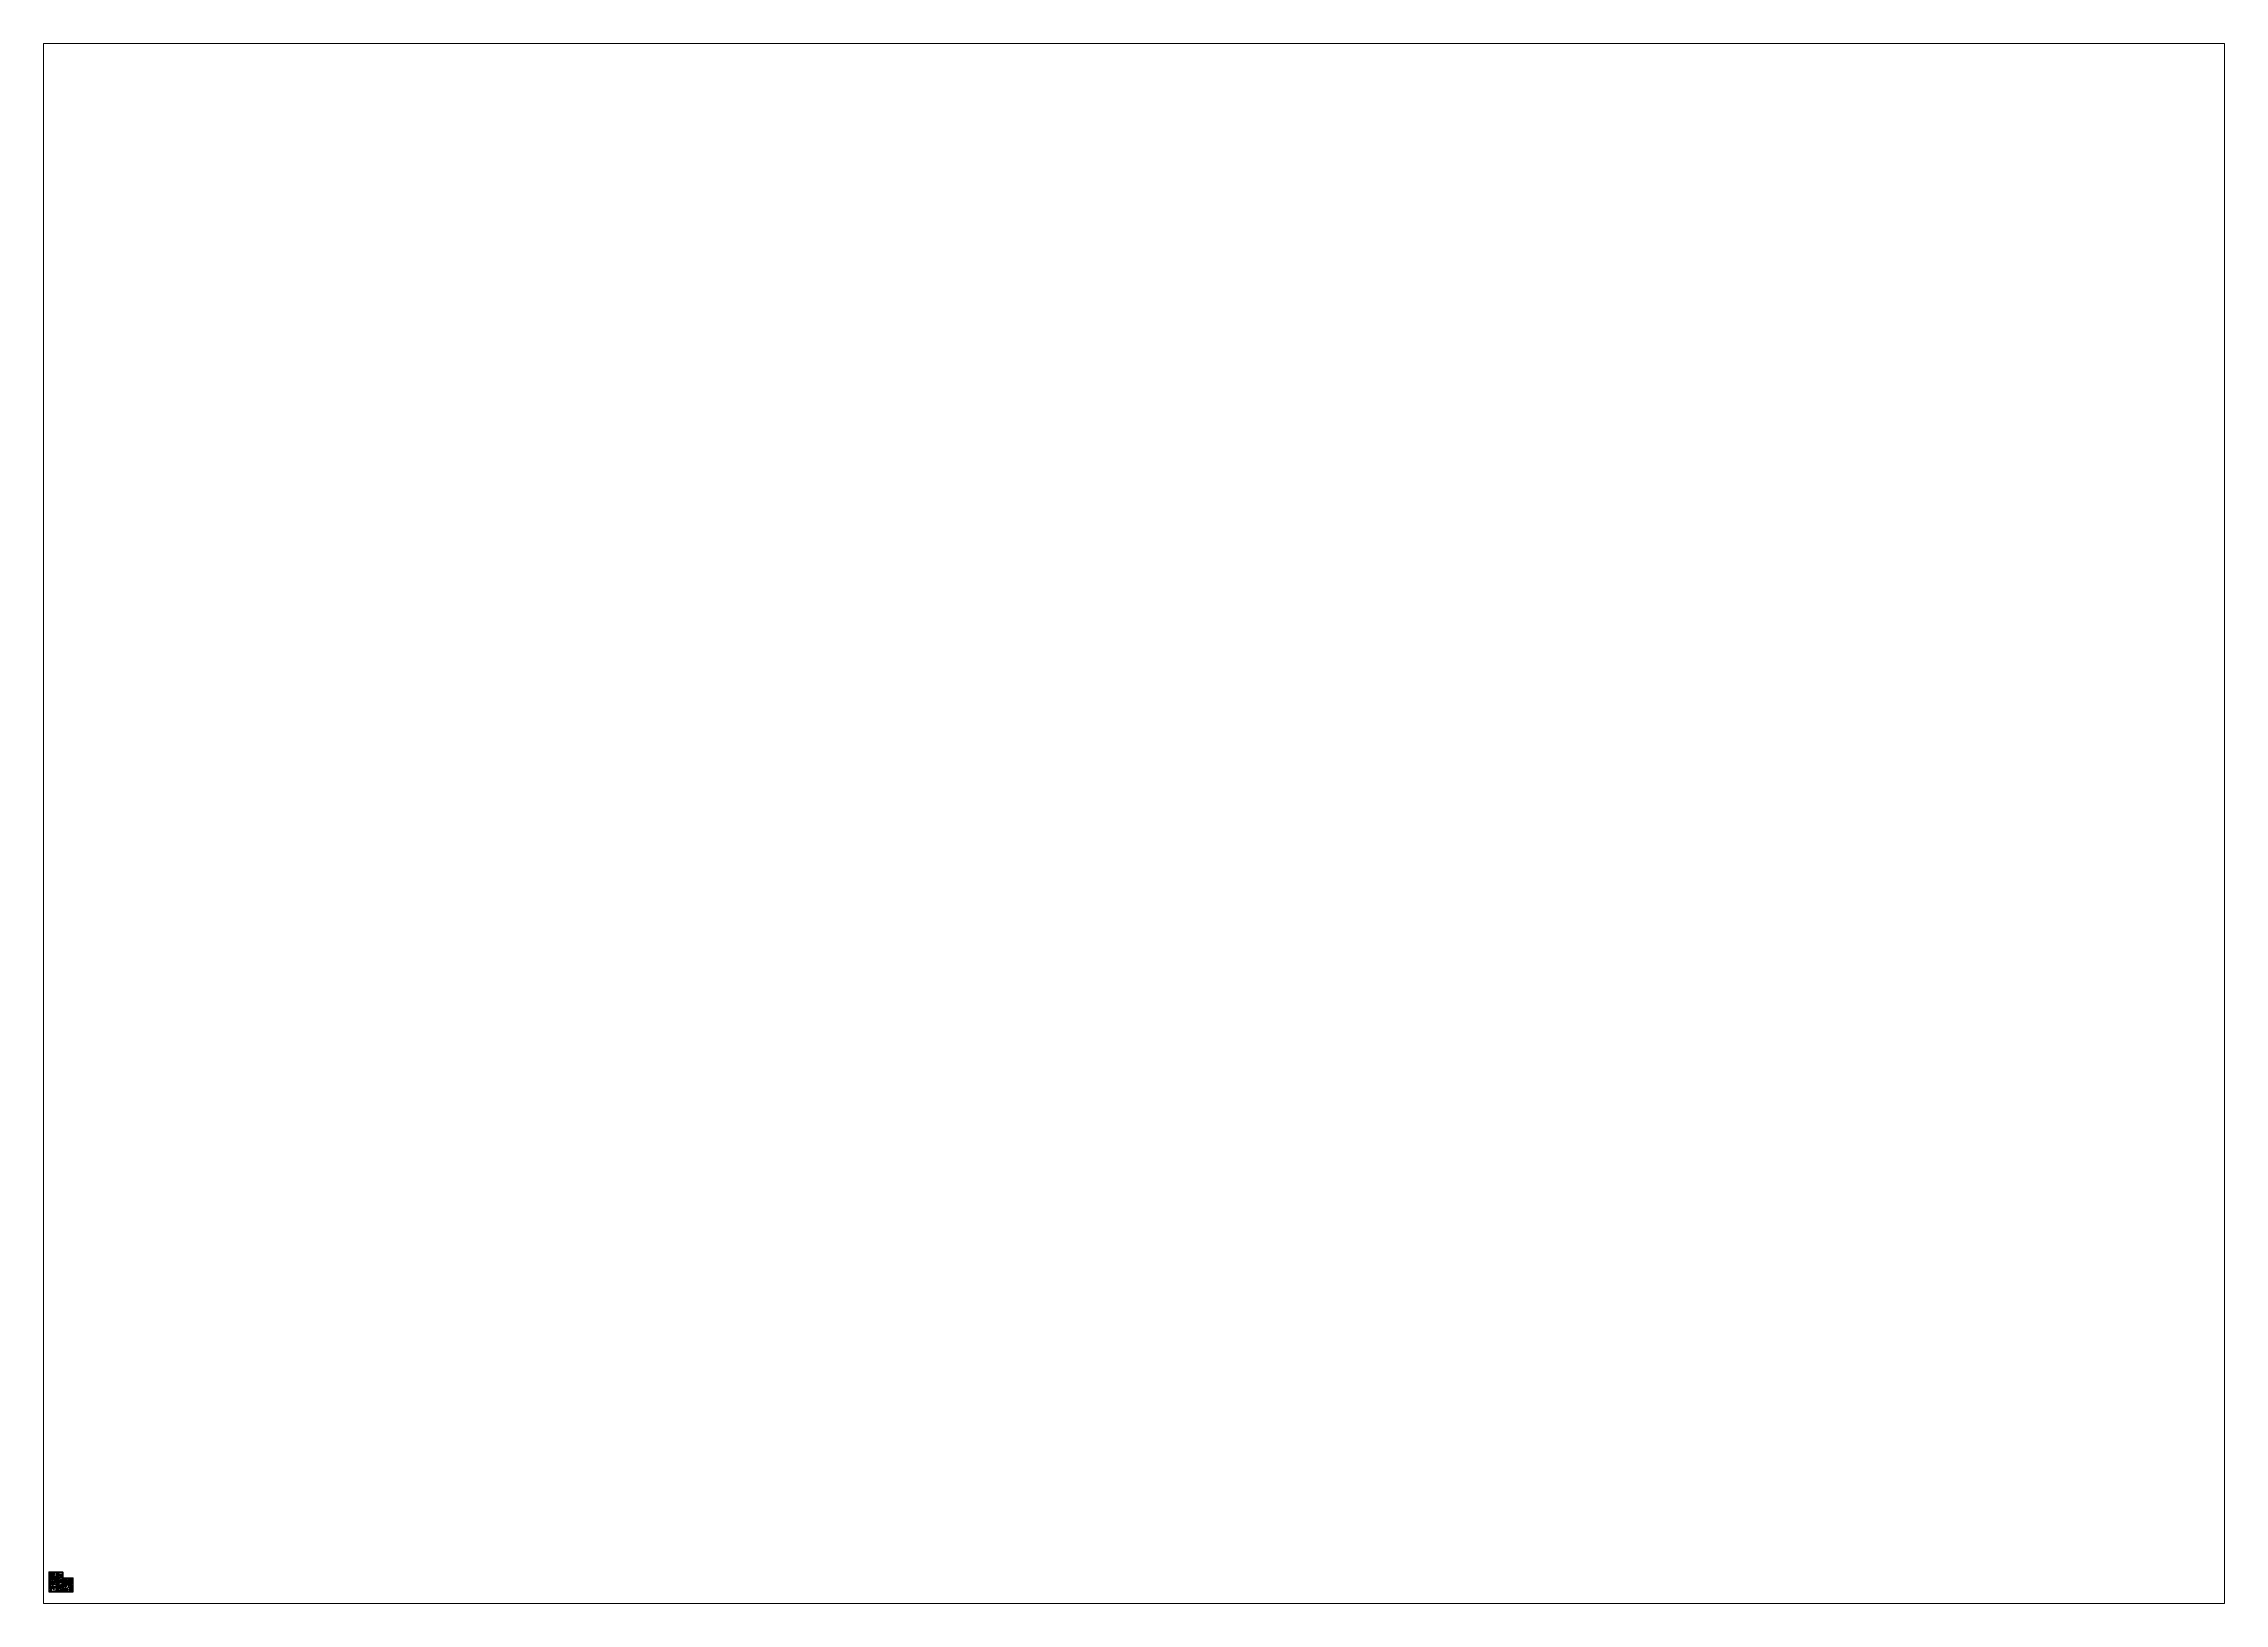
# Paper-space layout '布局1' of a CAD drawing. Extents: x 0 to 860, y 0 to 615.
# The model-space entities are those that its viewports show. They can reach past a viewport. Long polylines and large blocks are cut down to what shows.
import ezdxf
from ezdxf.enums import TextEntityAlignment as Align

# ---------------------------------------------------------------- set-up
doc = ezdxf.new("R2010")
doc.units = 0
doc.header["$LTSCALE"] = 2
doc.header["$MEASUREMENT"] = 0
for name, pattern in [('CENTERX2', [4, 2.5, -0.5, 0.5, -0.5]), ('HIDDENX2', [0.75, 0.5, -0.25]), ('PHANTOMX2', [5, 2.5, -0.5, 0.5, -0.5, 0.5, -0.5])]:
    doc.linetypes.add(name, pattern=pattern)
doc.layers.get('0').update_dxf_attribs({"linetype": 'CONTINUOUS'})
doc.layers.get('DEFPOINTS').update_dxf_attribs({"linetype": 'CONTINUOUS'})
for name, color, linetype in [('16CEN', 6, 'CENTERX2'), ('16CON1', 4, 'CONTINUOUS'), ('16CON2', 3, 'CONTINUOUS'), ('16DAS', 2, 'HIDDENX2'), ('16DIM', 3, 'CONTINUOUS'), ('16TXT', 3, 'CONTINUOUS'), ('PHANTOMX2', 3, 'PHANTOMX2'), ('SUR', 220, 'CONTINUOUS')]:
    doc.layers.add(name, color=color, linetype=linetype)
doc.layers.add('16CON', color=7, linetype='CONTINUOUS', lineweight=40)
doc.styles.add('ASCII', font='ascii.shx', dxfattribs={"width": 0.7, "height": 4.5})
doc.styles.add('GREEKC', font='greekc.shx', dxfattribs={"width": 0.7, "bigfont": 'hztxt2.shx'})
doc.styles.add('HZ', font='ascii.shx', dxfattribs={"width": 0.7, "bigfont": 'hztxt2.shx'})
doc.styles.add('HZ1', font='ascii.shx', dxfattribs={"width": 0.75, "bigfont": 'hztxt2.shx'})
doc.styles.add('ROMAND', font='romanc', dxfattribs={"width": 0.7})
doc.styles.get("Standard").update_dxf_attribs({"font": 'ascii.shx', "width": 0.75})
doc.dimstyles.get("Standard").update_dxf_attribs({"dimtxt": 4.5, "dimasz": 3, "dimexe": 2, "dimexo": 0.0625, "dimgap": 0.7, "dimtad": 1, "dimdec": 4, "dimzin": 0, "dimdsep": 46, "dimtxsty": 'HZ', "dimcen": 0.09, "dimadec": 0, "dimazin": 0, "dimtfac": 1, "dimtdec": 4, "dimtofl": 0, "dimtmove": 0, "dimatfit": 3, "dimfxl": 0, "dimtolj": 1, "dimtzin": 0, "dimarcsym": 0})
pattern_1 = [(135, (-237.7751, 55.9881), (-1.0606602, -1.0606602), [])]
pattern_2 = [(45, (-237.7751, 55.9881), (-1.0606602, 1.0606602), [])]
pattern_3 = [(45, (-1165.459, -20.1864), (-2.75244, 2.75244), [])]

# ---------------------------------------------------------------- blocks, each defined once
blk = doc.blocks.new('*D9')
at = {"color": 0, "linetype": 'ByBlock'}
for p, q in [((567, 507), (564, 507)), ((570, 493), (570, 509)), ((573, 502), (573, 509)), ((576, 507), (579, 507))]:
    blk.add_line(p, q, dxfattribs=at)
for points in [[(567, 507), (567, 506), (570, 507)], [(576, 507), (576, 506), (573, 507)]]:
    blk.add_solid(points, dxfattribs=at)
at = {"layer": 'DEFPOINTS', "color": 0, "linetype": 'ByBlock'}
for p in [(570, 493), (573, 507), (573, 502)]:
    blk.add_point(p, dxfattribs=at)
at = {"color": 0, "linetype": 'ByBlock', "insert": (571, 510), "char_height": 4.5, "attachment_point": 5, "style": 'HZ'}
blk.add_mtext('\\A1;8', dxfattribs=at)
blk = doc.blocks.new('*D10')
at = {"color": 0, "linetype": 'ByBlock'}
for p, q in [((546, 299), (541, 299)), ((549, 307), (549, 297)), ((550, 307), (550, 297)), ((553, 299), (556, 299))]:
    blk.add_line(p, q, dxfattribs=at)
for points in [[(546, 299), (546, 298), (549, 299)], [(553, 299), (553, 298), (550, 299)]]:
    blk.add_solid(points, dxfattribs=at)
at = {"layer": 'DEFPOINTS', "color": 0, "linetype": 'ByBlock'}
for p in [(549, 307), (549, 299), (550, 307)]:
    blk.add_point(p, dxfattribs=at)
at = {"color": 0, "linetype": 'ByBlock', "insert": (542, 302), "char_height": 4.5, "attachment_point": 5, "style": 'HZ'}
blk.add_mtext('\\A1;2', dxfattribs=at)
blk = doc.blocks.new('*D11')
at = {"color": 0, "linetype": 'ByBlock'}
for p, q in [((546, 288), (542, 288)), ((545, 287), (542, 287)), ((544, 291), (544, 294)), ((544, 284), (544, 279))]:
    blk.add_line(p, q, dxfattribs=at)
for points in [[(543, 291), (544, 291), (544, 288)], [(543, 284), (544, 284), (544, 287)]]:
    blk.add_solid(points, dxfattribs=at)
at = {"layer": 'DEFPOINTS', "color": 0, "linetype": 'ByBlock'}
for p in [(544, 287), (546, 288), (546, 287)]:
    blk.add_point(p, dxfattribs=at)
at = {"color": 0, "linetype": 'ByBlock', "insert": (541, 280), "char_height": 4.5, "attachment_point": 5, "rotation": 90, "style": 'HZ'}
blk.add_mtext('\\A1;3', dxfattribs=at)
blk = doc.blocks.new('*D12')
at = {"color": 0, "linetype": 'ByBlock'}
for p, q in [((348, 660), (361, 660)), ((352, 661), (361, 661)), ((359, 664), (359, 673)), ((359, 657), (359, 654))]:
    blk.add_line(p, q, dxfattribs=at)
for points in [[(359, 664), (360, 664), (359, 661)], [(359, 657), (360, 657), (359, 660)]]:
    blk.add_solid(points, dxfattribs=at)
at = {"layer": 'DEFPOINTS', "color": 0, "linetype": 'ByBlock'}
for p in [(348, 660), (352, 661), (359, 661)]:
    blk.add_point(p, dxfattribs=at)
at = {"color": 0, "linetype": 'ByBlock', "insert": (356, 670), "char_height": 4.5, "attachment_point": 5, "rotation": 90, "style": 'HZ'}
blk.add_mtext('\\A1;2.5', dxfattribs=at)
blk = doc.blocks.new('*D13')
at = {"color": 0, "linetype": 'ByBlock'}
for p, q in [((582, 709), (598, 709)), ((590, 715), (598, 715)), ((596, 718), (596, 721)), ((596, 706), (596, 703))]:
    blk.add_line(p, q, dxfattribs=at)
for points in [[(595, 718), (596, 718), (596, 715)], [(595, 706), (596, 706), (596, 709)]]:
    blk.add_solid(points, dxfattribs=at)
at = {"layer": 'DEFPOINTS', "color": 0, "linetype": 'ByBlock'}
for p in [(582, 709), (590, 715), (596, 715)]:
    blk.add_point(p, dxfattribs=at)
at = {"color": 0, "linetype": 'ByBlock', "insert": (594, 712), "char_height": 3, "attachment_point": 5, "rotation": 90, "style": 'HZ'}
blk.add_mtext('\\A1;20', dxfattribs=at)
blk = doc.blocks.new('*D14')
at = {"color": 0, "linetype": 'ByBlock'}
for p, q in [((585, 706), (603, 706)), ((598, 715), (603, 715)), ((601, 709), (601, 712))]:
    blk.add_line(p, q, dxfattribs=at)
for points in [[(601, 712), (602, 712), (601, 715)], [(601, 709), (602, 709), (601, 706)]]:
    blk.add_solid(points, dxfattribs=at)
at = {"layer": 'DEFPOINTS', "color": 0, "linetype": 'ByBlock'}
for p in [(585, 706), (597, 715), (601, 715)]:
    blk.add_point(p, dxfattribs=at)
at = {"color": 0, "linetype": 'ByBlock', "insert": (599, 710), "char_height": 3, "attachment_point": 5, "rotation": 90, "style": 'HZ'}
blk.add_mtext('\\A1;24', dxfattribs=at)
blk = doc.blocks.new('*D15')
at = {"color": 0, "linetype": 'ByBlock'}
for p, q in [((584, 704), (607, 704)), ((599, 715), (607, 715)), ((605, 707), (605, 712))]:
    blk.add_line(p, q, dxfattribs=at)
for points in [[(605, 712), (606, 712), (605, 715)], [(605, 707), (606, 707), (605, 704)]]:
    blk.add_solid(points, dxfattribs=at)
at = {"layer": 'DEFPOINTS', "color": 0, "linetype": 'ByBlock'}
for p in [(584, 704), (599, 715), (605, 715)]:
    blk.add_point(p, dxfattribs=at)
at = {"color": 0, "linetype": 'ByBlock', "insert": (603, 710), "char_height": 3, "attachment_point": 5, "rotation": 90, "style": 'HZ'}
blk.add_mtext('\\A1;28', dxfattribs=at)
blk = doc.blocks.new('*D28')
at = {"color": 0, "linetype": 'ByBlock'}
for p, q in [((569, 458), (584, 458)), ((573, 459), (584, 459)), ((582, 462), (582, 465)), ((582, 455), (582, 450))]:
    blk.add_line(p, q, dxfattribs=at)
for points in [[(581, 462), (582, 462), (582, 459)], [(581, 455), (582, 455), (582, 458)]]:
    blk.add_solid(points, dxfattribs=at)
at = {"layer": 'DEFPOINTS', "color": 0, "linetype": 'ByBlock'}
for p in [(569, 458), (573, 459), (582, 458)]:
    blk.add_point(p, dxfattribs=at)
at = {"color": 0, "linetype": 'ByBlock', "insert": (579, 451), "char_height": 4.5, "attachment_point": 5, "rotation": 90, "style": 'HZ'}
blk.add_mtext('\\A1;3', dxfattribs=at)
blk = doc.blocks.new('*D29')
at = {"color": 3, "linetype": 'ByBlock'}
for p, q in [((590, 463), (594, 463)), ((591, 462), (594, 462)), ((592, 466), (592, 469)), ((592, 459), (592, 454))]:
    blk.add_line(p, q, dxfattribs=at)
for points in [[(591, 466), (592, 466), (592, 463)], [(591, 459), (592, 459), (592, 462)]]:
    blk.add_solid(points, dxfattribs=at)
at = {"layer": 'DEFPOINTS', "color": 0, "linetype": 'ByBlock'}
for p in [(590, 463), (590, 462), (592, 462)]:
    blk.add_point(p, dxfattribs=at)
at = {"color": 0, "linetype": 'ByBlock', "insert": (590, 455), "char_height": 3, "attachment_point": 5, "rotation": 90, "style": 'HZ'}
blk.add_mtext('\\A1;3', dxfattribs=at)
blk = doc.blocks.new('*D30')
at = {"color": 0, "linetype": 'ByBlock'}
for p, q in [((554, 202), (547, 202)), ((555, 201), (547, 201)), ((549, 205), (549, 210)), ((549, 198), (549, 195))]:
    blk.add_line(p, q, dxfattribs=at)
for points in [[(548, 205), (549, 205), (549, 202)], [(548, 198), (549, 198), (549, 201)]]:
    blk.add_solid(points, dxfattribs=at)
at = {"layer": 'DEFPOINTS', "color": 0, "linetype": 'ByBlock'}
for p in [(549, 202), (555, 202), (555, 201)]:
    blk.add_point(p, dxfattribs=at)
at = {"color": 0, "linetype": 'ByBlock', "insert": (546, 209), "char_height": 4.5, "attachment_point": 5, "rotation": 90, "style": 'HZ'}
blk.add_mtext('\\A1;2', dxfattribs=at)
blk = doc.blocks.new('*D31')
at = {"color": 0, "linetype": 'ByBlock'}
for p, q in [((352, 201), (369, 201)), ((353, 185), (369, 185)), ((367, 188), (367, 198))]:
    blk.add_line(p, q, dxfattribs=at)
for points in [[(367, 198), (368, 198), (367, 201)], [(367, 188), (368, 188), (367, 185)]]:
    blk.add_solid(points, dxfattribs=at)
at = {"layer": 'DEFPOINTS', "color": 0, "linetype": 'ByBlock'}
for p in [(352, 201), (353, 185), (367, 201)]:
    blk.add_point(p, dxfattribs=at)
at = {"color": 0, "linetype": 'ByBlock', "insert": (364, 193), "char_height": 4.5, "attachment_point": 5, "rotation": 90, "style": 'HZ'}
blk.add_mtext('\\A1;∅25X3.5', dxfattribs=at)
blk = doc.blocks.new('*D32')
at = {"color": 0, "linetype": 'ByBlock'}
for p, q in [((551, 217), (548, 217)), ((554, 202), (554, 219)), ((555, 202), (555, 219)), ((558, 217), (564, 217))]:
    blk.add_line(p, q, dxfattribs=at)
for points in [[(551, 218), (551, 217), (554, 217)], [(558, 218), (558, 217), (555, 217)]]:
    blk.add_solid(points, dxfattribs=at)
at = {"layer": 'DEFPOINTS', "color": 0, "linetype": 'ByBlock'}
for p in [(554, 202), (555, 217), (555, 202)]:
    blk.add_point(p, dxfattribs=at)
at = {"color": 0, "linetype": 'ByBlock', "insert": (563, 220), "char_height": 4.5, "attachment_point": 5, "style": 'HZ'}
blk.add_mtext('\\A1;2', dxfattribs=at)
blk = doc.blocks.new('*D33')
at = {"color": 0, "linetype": 'ByBlock'}
blk.add_line((559, 206), (572, 219), dxfattribs=at)
for start, end in [(25.44064, 37.49886), (7.50114, 8.78113)]:
    blk.add_arc((554, 201), 22.9, start, end, dxfattribs=at)
for points in [[(572, 215), (573, 215), (571, 217)], [(578, 204), (577, 204), (577, 201)]]:
    blk.add_solid(points, dxfattribs=at)
at = {"layer": 'DEFPOINTS', "color": 0, "linetype": 'ByBlock'}
for p in [(554, 201), (555, 202), (559, 206), (574, 212), (601, 201)]:
    blk.add_point(p, dxfattribs=at)
at = {"color": 0, "linetype": 'ByBlock', "insert": (576, 208), "char_height": 4.5, "attachment_point": 5, "style": 'HZ'}
blk.add_mtext('\\A1;45°', dxfattribs=at)
blk = doc.blocks.new('*D34')
at = {"color": 0, "linetype": 'ByBlock'}
for p, q in [((556, 208), (553, 208)), ((559, 206), (559, 210)), ((564, 201), (564, 210)), ((567, 208), (570, 208))]:
    blk.add_line(p, q, dxfattribs=at)
for points in [[(556, 209), (556, 208), (559, 208)], [(567, 209), (567, 208), (564, 208)]]:
    blk.add_solid(points, dxfattribs=at)
at = {"layer": 'DEFPOINTS', "color": 0, "linetype": 'ByBlock'}
for p in [(559, 206), (564, 208), (564, 201)]:
    blk.add_point(p, dxfattribs=at)
at = {"color": 0, "linetype": 'ByBlock', "insert": (562, 211), "char_height": 4.5, "attachment_point": 5, "style": 'HZ'}
blk.add_mtext('\\A1;6', dxfattribs=at)
blk = doc.blocks.new('*D35')
at = {"color": 0, "linetype": 'ByBlock'}
for p, q in [((-740, 517), (-724, 517)), ((-740, 421), (-724, 421)), ((-726, 424), (-726, 514))]:
    blk.add_line(p, q, dxfattribs=at)
for points in [[(-727, 514), (-726, 514), (-726, 517)], [(-727, 424), (-726, 424), (-726, 421)]]:
    blk.add_solid(points, dxfattribs=at)
at = {"layer": 'DEFPOINTS', "color": 0, "linetype": 'ByBlock'}
for p in [(-740, 517), (-740, 421), (-726, 517)]:
    blk.add_point(p, dxfattribs=at)
at = {"color": 0, "linetype": 'ByBlock', "insert": (-729, 469), "char_height": 4.5, "attachment_point": 5, "rotation": 90, "style": 'HZ'}
blk.add_mtext('\\A1;160', dxfattribs=at)
blk = doc.blocks.new('*D36')
at = {"color": 0, "linetype": 'ByBlock'}
for p, q in [((-752, 517), (-769, 517)), ((-758, 478), (-769, 478)), ((-767, 481), (-767, 514))]:
    blk.add_line(p, q, dxfattribs=at)
for points in [[(-768, 514), (-767, 514), (-767, 517)], [(-768, 481), (-767, 481), (-767, 478)]]:
    blk.add_solid(points, dxfattribs=at)
at = {"layer": 'DEFPOINTS', "color": 0, "linetype": 'ByBlock'}
for p in [(-767, 517), (-758, 478), (-752, 517)]:
    blk.add_point(p, dxfattribs=at)
at = {"color": 0, "linetype": 'ByBlock', "insert": (-770, 497), "char_height": 4.5, "attachment_point": 5, "rotation": 90, "style": 'HZ'}
blk.add_mtext('\\A1;65', dxfattribs=at)
blk = doc.blocks.new('*D37')
at = {"color": 0, "linetype": 'ByBlock'}
for p, q in [((-759, 431), (-759, 409)), ((-743, 411), (-756, 411)), ((-740, 432), (-740, 409))]:
    blk.add_line(p, q, dxfattribs=at)
for points in [[(-756, 412), (-756, 411), (-759, 411)], [(-743, 412), (-743, 411), (-740, 411)]]:
    blk.add_solid(points, dxfattribs=at)
at = {"layer": 'DEFPOINTS', "color": 0, "linetype": 'ByBlock'}
for p in [(-759, 431), (-759, 411), (-740, 432)]:
    blk.add_point(p, dxfattribs=at)
at = {"color": 0, "linetype": 'ByBlock', "insert": (-749, 414), "char_height": 4.5, "attachment_point": 5, "style": 'HZ'}
blk.add_mtext('\\A1;∅25X3.5', dxfattribs=at)
blk = doc.blocks.new('*D38')
at = {"color": 0, "linetype": 'ByBlock'}
for p, q in [((-759, 528), (-762, 528)), ((-756, 511), (-756, 530)), ((-749, 511), (-749, 530)), ((-746, 528), (-743, 528))]:
    blk.add_line(p, q, dxfattribs=at)
for points in [[(-759, 528), (-759, 527), (-756, 528)], [(-746, 528), (-746, 527), (-749, 528)]]:
    blk.add_solid(points, dxfattribs=at)
at = {"layer": 'DEFPOINTS', "color": 0, "linetype": 'ByBlock'}
for p in [(-756, 528), (-756, 511), (-749, 511)]:
    blk.add_point(p, dxfattribs=at)
at = {"color": 0, "linetype": 'ByBlock', "insert": (-753, 531), "char_height": 4.5, "attachment_point": 5, "style": 'HZ'}
blk.add_mtext('\\A1;8', dxfattribs=at)
blk = doc.blocks.new('*D40')
at = {"color": 0, "linetype": 'ByBlock'}
for p, q in [((158, 329), (187, 329)), ((174, 312), (187, 312)), ((185, 326), (185, 315))]:
    blk.add_line(p, q, dxfattribs=at)
for points in [[(185, 326), (186, 326), (185, 329)], [(185, 315), (186, 315), (185, 312)]]:
    blk.add_solid(points, dxfattribs=at)
at = {"layer": 'DEFPOINTS', "color": 0, "linetype": 'ByBlock'}
for p in [(158, 329), (174, 312), (185, 312)]:
    blk.add_point(p, dxfattribs=at)
at = {"color": 0, "linetype": 'ByBlock', "insert": (182, 320), "char_height": 4.5, "attachment_point": 5, "rotation": 90, "style": 'HZ'}
blk.add_mtext('\\A1;172', dxfattribs=at)
blk = doc.blocks.new('*D41')
at = {"color": 0, "linetype": 'ByBlock'}
for p, q in [((101, 410), (65, 410)), ((142, 312), (65, 312)), ((67, 315), (67, 407))]:
    blk.add_line(p, q, dxfattribs=at)
for points in [[(66, 407), (67, 407), (67, 410)], [(66, 315), (67, 315), (67, 312)]]:
    blk.add_solid(points, dxfattribs=at)
at = {"layer": 'DEFPOINTS', "color": 0, "linetype": 'ByBlock'}
for p in [(67, 410), (101, 410), (142, 312)]:
    blk.add_point(p, dxfattribs=at)
at = {"color": 0, "linetype": 'ByBlock', "insert": (64, 361), "char_height": 4.5, "attachment_point": 5, "rotation": 90, "style": 'HZ'}
blk.add_mtext('\\A1;1012', dxfattribs=at)
blk = doc.blocks.new('*D42')
at = {"color": 0, "linetype": 'ByBlock'}
for p, q in [((87, 437), (81, 437)), ((106, 411), (81, 411)), ((83, 414), (83, 434))]:
    blk.add_line(p, q, dxfattribs=at)
for points in [[(83, 434), (84, 434), (83, 437)], [(83, 414), (84, 414), (83, 411)]]:
    blk.add_solid(points, dxfattribs=at)
at = {"layer": 'DEFPOINTS', "color": 0, "linetype": 'ByBlock'}
for p in [(83, 437), (87, 437), (106, 411)]:
    blk.add_point(p, dxfattribs=at)
at = {"color": 0, "linetype": 'ByBlock', "insert": (80, 424), "char_height": 4.5, "attachment_point": 5, "rotation": 90, "style": 'HZ'}
blk.add_mtext('\\A1;250', dxfattribs=at)
blk = doc.blocks.new('*D43')
at = {"color": 0, "linetype": 'ByBlock'}
for p, q in [((129, 448), (127, 448)), ((129, 414), (127, 414)), ((129, 417), (129, 445))]:
    blk.add_line(p, q, dxfattribs=at)
for points in [[(128, 445), (129, 445), (129, 448)], [(128, 417), (129, 417), (129, 414)]]:
    blk.add_solid(points, dxfattribs=at)
at = {"layer": 'DEFPOINTS', "color": 0, "linetype": 'ByBlock'}
for p in [(129, 448), (129, 448), (129, 414)]:
    blk.add_point(p, dxfattribs=at)
at = {"color": 0, "linetype": 'ByBlock', "insert": (126, 431), "char_height": 4.5, "attachment_point": 5, "rotation": 90, "style": 'HZ'}
blk.add_mtext('\\A1;330', dxfattribs=at)
blk = doc.blocks.new('*D44')
at = {"color": 0, "linetype": 'ByBlock'}
for p, q in [((91, 449), (91, 461)), ((104, 459), (94, 459)), ((107, 458), (107, 461))]:
    blk.add_line(p, q, dxfattribs=at)
for points in [[(94, 459), (94, 458), (91, 459)], [(104, 459), (104, 458), (107, 459)]]:
    blk.add_solid(points, dxfattribs=at)
at = {"layer": 'DEFPOINTS', "color": 0, "linetype": 'ByBlock'}
for p in [(91, 459), (91, 449), (107, 458)]:
    blk.add_point(p, dxfattribs=at)
at = {"color": 0, "linetype": 'ByBlock', "insert": (99, 462), "char_height": 4.5, "attachment_point": 5, "style": 'HZ'}
blk.add_mtext('\\A1;150', dxfattribs=at)
blk = doc.blocks.new('*D45')
at = {"color": 0, "linetype": 'ByBlock'}
for p, q in [((209, 424), (209, 430)), ((212, 428), (223, 428)), ((226, 418), (226, 430))]:
    blk.add_line(p, q, dxfattribs=at)
for points in [[(212, 428), (212, 427), (209, 428)], [(223, 428), (223, 427), (226, 428)]]:
    blk.add_solid(points, dxfattribs=at)
at = {"layer": 'DEFPOINTS', "color": 0, "linetype": 'ByBlock'}
for p in [(209, 424), (226, 428), (226, 418)]:
    blk.add_point(p, dxfattribs=at)
at = {"color": 0, "linetype": 'ByBlock', "insert": (218, 431), "char_height": 4.5, "attachment_point": 5, "style": 'HZ'}
blk.add_mtext('\\A1;150', dxfattribs=at)
blk = doc.blocks.new('*D46')
at = {"color": 0, "linetype": 'ByBlock'}
for p, q in [((119, 335), (118, 332)), ((120, 337), (122, 336)), ((121, 338), (123, 337)), ((123, 341), (126, 347))]:
    blk.add_line(p, q, dxfattribs=at)
for points in [[(119, 335), (120, 334), (121, 337)], [(122, 341), (123, 340), (121, 338)]]:
    blk.add_solid(points, dxfattribs=at)
at = {"layer": 'DEFPOINTS', "color": 0, "linetype": 'ByBlock'}
for p in [(120, 337), (121, 338), (121, 338)]:
    blk.add_point(p, dxfattribs=at)
at = {"color": 0, "linetype": 'ByBlock', "insert": (122, 346), "char_height": 4.5, "attachment_point": 5, "rotation": 60.93972, "style": 'HZ'}
blk.add_mtext('\\A1;10', dxfattribs=at)
blk = doc.blocks.new('*D47')
at = {"color": 0, "linetype": 'ByBlock'}
for p, q in [((136, 359), (140, 359)), ((136, 355), (140, 355)), ((138, 362), (138, 369)), ((138, 352), (138, 349))]:
    blk.add_line(p, q, dxfattribs=at)
for points in [[(138, 362), (139, 362), (138, 359)], [(138, 352), (139, 352), (138, 355)]]:
    blk.add_solid(points, dxfattribs=at)
at = {"layer": 'DEFPOINTS', "color": 0, "linetype": 'ByBlock'}
for p in [(136, 359), (136, 355), (138, 359)]:
    blk.add_point(p, dxfattribs=at)
at = {"color": 0, "linetype": 'ByBlock', "insert": (135, 367), "char_height": 4.5, "attachment_point": 5, "rotation": 90, "style": 'HZ'}
blk.add_mtext('\\A1;40', dxfattribs=at)
blk = doc.blocks.new('*D48')
at = {"color": 0, "linetype": 'ByBlock'}
for p, q in [((108, 380), (108, 382)), ((111, 380), (205, 380)), ((208, 380), (208, 382))]:
    blk.add_line(p, q, dxfattribs=at)
for points in [[(111, 381), (111, 380), (108, 380)], [(205, 381), (205, 380), (208, 380)]]:
    blk.add_solid(points, dxfattribs=at)
at = {"layer": 'DEFPOINTS', "color": 0, "linetype": 'ByBlock'}
for p in [(108, 380), (208, 380), (208, 380)]:
    blk.add_point(p, dxfattribs=at)
at = {"color": 0, "linetype": 'ByBlock', "insert": (158, 383), "char_height": 4.5, "attachment_point": 5, "style": 'HZ'}
blk.add_mtext('\\A1;      ∅1000', dxfattribs=at)
blk = doc.blocks.new('*D49')
at = {"color": 0, "linetype": 'ByBlock'}
for p, q in [((205, 380), (202, 380)), ((208, 380), (208, 382)), ((209, 380), (209, 382)), ((212, 380), (219, 380))]:
    blk.add_line(p, q, dxfattribs=at)
for points in [[(205, 381), (205, 380), (208, 380)], [(212, 381), (212, 380), (209, 380)]]:
    blk.add_solid(points, dxfattribs=at)
at = {"layer": 'DEFPOINTS', "color": 0, "linetype": 'ByBlock'}
for p in [(208, 380), (209, 380), (209, 380)]:
    blk.add_point(p, dxfattribs=at)
at = {"color": 0, "linetype": 'ByBlock', "insert": (217, 383), "char_height": 4.5, "attachment_point": 5, "style": 'HZ'}
blk.add_mtext('\\A1;12', dxfattribs=at)
blk = doc.blocks.new('*D50')
at = {"color": 0, "linetype": 'ByBlock'}
for p, q in [((144, 331), (144, 340)), ((147, 338), (169, 338)), ((172, 331), (172, 340))]:
    blk.add_line(p, q, dxfattribs=at)
for points in [[(147, 339), (147, 338), (144, 338)], [(169, 339), (169, 338), (172, 338)]]:
    blk.add_solid(points, dxfattribs=at)
at = {"layer": 'DEFPOINTS', "color": 0, "linetype": 'ByBlock'}
for p in [(144, 331), (172, 338), (172, 331)]:
    blk.add_point(p, dxfattribs=at)
at = {"color": 0, "linetype": 'ByBlock', "insert": (158, 341), "char_height": 4.5, "attachment_point": 5, "style": 'HZ'}
blk.add_mtext('\\A1;∅273X8', dxfattribs=at)
blk = doc.blocks.new('*D51')
at = {"color": 0, "linetype": 'ByBlock'}
for p, q in [((76, 410), (72, 410)), ((113, 359), (72, 359)), ((74, 362), (74, 407))]:
    blk.add_line(p, q, dxfattribs=at)
for points in [[(73, 407), (74, 407), (74, 410)], [(73, 362), (74, 362), (74, 359)]]:
    blk.add_solid(points, dxfattribs=at)
at = {"layer": 'DEFPOINTS', "color": 0, "linetype": 'ByBlock'}
for p in [(74, 410), (77, 410), (113, 359)]:
    blk.add_point(p, dxfattribs=at)
at = {"color": 0, "linetype": 'ByBlock', "insert": (71, 385), "char_height": 4.5, "attachment_point": 5, "rotation": 90, "style": 'HZ'}
blk.add_mtext('\\A1;540', dxfattribs=at)
blk = doc.blocks.new('*D52')
at = {"color": 0, "linetype": 'ByBlock'}
for p, q in [((106, 714), (65, 714)), ((83, 411), (65, 411)), ((67, 711), (67, 414))]:
    blk.add_line(p, q, dxfattribs=at)
for points in [[(66, 711), (67, 711), (67, 714)], [(66, 414), (67, 414), (67, 411)]]:
    blk.add_solid(points, dxfattribs=at)
at = {"layer": 'DEFPOINTS', "color": 0, "linetype": 'ByBlock'}
for p in [(67, 411), (83, 411), (106, 714)]:
    blk.add_point(p, dxfattribs=at)
at = {"color": 0, "linetype": 'ByBlock', "insert": (64, 562), "char_height": 4.5, "attachment_point": 5, "rotation": 90, "style": 'HZ'}
blk.add_mtext('\\A1;3986', dxfattribs=at)
blk = doc.blocks.new('*D53')
at = {"color": 0, "linetype": 'ByBlock'}
for p, q in [((121, 758), (65, 758)), ((101, 714), (65, 714)), ((67, 755), (67, 717))]:
    blk.add_line(p, q, dxfattribs=at)
for points in [[(66, 755), (67, 755), (67, 758)], [(66, 717), (67, 717), (67, 714)]]:
    blk.add_solid(points, dxfattribs=at)
at = {"layer": 'DEFPOINTS', "color": 0, "linetype": 'ByBlock'}
for p in [(67, 714), (101, 714), (121, 758)]:
    blk.add_point(p, dxfattribs=at)
at = {"color": 0, "linetype": 'ByBlock', "insert": (64, 736), "char_height": 4.5, "attachment_point": 5, "rotation": 90, "style": 'HZ'}
blk.add_mtext('\\A1;423', dxfattribs=at)
blk = doc.blocks.new('*D54')
at = {"color": 0, "linetype": 'ByBlock'}
for p, q in [((112, 758), (102, 758)), ((133, 745), (102, 745)), ((104, 748), (104, 755))]:
    blk.add_line(p, q, dxfattribs=at)
for points in [[(104, 755), (105, 755), (104, 758)], [(104, 748), (105, 748), (104, 745)]]:
    blk.add_solid(points, dxfattribs=at)
at = {"layer": 'DEFPOINTS', "color": 0, "linetype": 'ByBlock'}
for p in [(104, 758), (112, 758), (133, 745)]:
    blk.add_point(p, dxfattribs=at)
at = {"color": 0, "linetype": 'ByBlock', "insert": (102, 751), "char_height": 4.5, "attachment_point": 5, "rotation": 90, "style": 'HZ'}
blk.add_mtext('\\A1;125', dxfattribs=at)
blk = doc.blocks.new('*D55')
at = {"color": 0, "linetype": 'ByBlock'}
for p, q in [((133, 763), (133, 773)), ((155, 771), (136, 771)), ((158, 757), (158, 773))]:
    blk.add_line(p, q, dxfattribs=at)
for points in [[(136, 771), (136, 770), (133, 771)], [(155, 771), (155, 770), (158, 771)]]:
    blk.add_solid(points, dxfattribs=at)
at = {"layer": 'DEFPOINTS', "color": 0, "linetype": 'ByBlock'}
for p in [(133, 771), (133, 763), (158, 757)]:
    blk.add_point(p, dxfattribs=at)
at = {"color": 0, "linetype": 'ByBlock', "insert": (145, 774), "char_height": 4.5, "attachment_point": 5, "style": 'HZ'}
blk.add_mtext('\\A1;250', dxfattribs=at)
blk = doc.blocks.new('*D56')
at = {"color": 0, "linetype": 'ByBlock'}
for p, q in [((158, 764), (158, 773)), ((161, 771), (180, 771)), ((183, 762), (183, 773))]:
    blk.add_line(p, q, dxfattribs=at)
for points in [[(161, 771), (161, 770), (158, 771)], [(180, 771), (180, 770), (183, 771)]]:
    blk.add_solid(points, dxfattribs=at)
at = {"layer": 'DEFPOINTS', "color": 0, "linetype": 'ByBlock'}
for p in [(158, 764), (183, 771), (183, 762)]:
    blk.add_point(p, dxfattribs=at)
at = {"color": 0, "linetype": 'ByBlock', "insert": (170, 774), "char_height": 4.5, "attachment_point": 5, "style": 'HZ'}
blk.add_mtext('\\A1;250', dxfattribs=at)
blk = doc.blocks.new('*D57')
at = {"color": 0, "linetype": 'ByBlock'}
for p, q in [((122, 739), (122, 733)), ((141, 735), (125, 735)), ((144, 746), (144, 733))]:
    blk.add_line(p, q, dxfattribs=at)
for points in [[(125, 736), (125, 735), (122, 735)], [(141, 736), (141, 735), (144, 735)]]:
    blk.add_solid(points, dxfattribs=at)
at = {"layer": 'DEFPOINTS', "color": 0, "linetype": 'ByBlock'}
for p in [(122, 739), (122, 735), (144, 746)]:
    blk.add_point(p, dxfattribs=at)
at = {"color": 0, "linetype": 'ByBlock', "insert": (133, 738), "char_height": 4.5, "attachment_point": 5, "style": 'HZ'}
blk.add_mtext('\\A1;∅219X6', dxfattribs=at)
blk = doc.blocks.new('*D58')
at = {"color": 0, "linetype": 'ByBlock'}
for p, q in [((172, 746), (172, 733)), ((175, 735), (191, 735)), ((194, 739), (194, 733))]:
    blk.add_line(p, q, dxfattribs=at)
for points in [[(175, 736), (175, 735), (172, 735)], [(191, 736), (191, 735), (194, 735)]]:
    blk.add_solid(points, dxfattribs=at)
at = {"layer": 'DEFPOINTS', "color": 0, "linetype": 'ByBlock'}
for p in [(172, 746), (194, 739), (194, 735)]:
    blk.add_point(p, dxfattribs=at)
at = {"color": 0, "linetype": 'ByBlock', "insert": (183, 738), "char_height": 4.5, "attachment_point": 5, "style": 'HZ'}
blk.add_mtext('\\A1;∅219X6', dxfattribs=at)
blk = doc.blocks.new('*D59')
at = {"color": 0, "linetype": 'ByBlock'}
for p, q in [((154, 728), (151, 728)), ((157, 732), (157, 726)), ((158, 732), (158, 726)), ((161, 728), (168, 728))]:
    blk.add_line(p, q, dxfattribs=at)
for points in [[(154, 729), (154, 728), (157, 728)], [(161, 729), (161, 728), (158, 728)]]:
    blk.add_solid(points, dxfattribs=at)
at = {"layer": 'DEFPOINTS', "color": 0, "linetype": 'ByBlock'}
for p in [(157, 732), (158, 732), (158, 728)]:
    blk.add_point(p, dxfattribs=at)
at = {"color": 0, "linetype": 'ByBlock', "insert": (166, 731), "char_height": 4.5, "attachment_point": 5, "style": 'HZ'}
blk.add_mtext('\\A1;10', dxfattribs=at)
blk = doc.blocks.new('*D60')
at = {"color": 0, "linetype": 'ByBlock'}
for p, q in [((141, 722), (139, 722)), ((141, 718), (139, 718)), ((141, 725), (141, 728)), ((141, 715), (141, 712))]:
    blk.add_line(p, q, dxfattribs=at)
for points in [[(140, 725), (141, 725), (141, 722)], [(140, 715), (141, 715), (141, 718)]]:
    blk.add_solid(points, dxfattribs=at)
at = {"layer": 'DEFPOINTS', "color": 0, "linetype": 'ByBlock'}
for p in [(141, 722), (141, 722), (141, 718)]:
    blk.add_point(p, dxfattribs=at)
at = {"color": 0, "linetype": 'ByBlock', "insert": (138, 720), "char_height": 4, "attachment_point": 5, "rotation": 90, "style": 'HZ1'}
blk.add_mtext('\\A1;40', dxfattribs=at)
blk = doc.blocks.new('*D61')
at = {"color": 0, "linetype": 'ByBlock'}
for p, q in [((202, 730), (200, 728)), ((204, 732), (206, 730)), ((205, 732), (206, 731)), ((207, 734), (213, 739))]:
    blk.add_line(p, q, dxfattribs=at)
for points in [[(202, 730), (202, 729), (204, 731)], [(207, 734), (208, 734), (205, 732)]]:
    blk.add_solid(points, dxfattribs=at)
at = {"layer": 'DEFPOINTS', "color": 0, "linetype": 'ByBlock'}
for p in [(204, 732), (205, 732), (205, 732)]:
    blk.add_point(p, dxfattribs=at)
at = {"color": 0, "linetype": 'ByBlock', "insert": (209, 740), "char_height": 4.5, "attachment_point": 5, "rotation": 40.46511, "style": 'HZ'}
blk.add_mtext('\\A1;10', dxfattribs=at)
blk = doc.blocks.new('*D62')
at = {"color": 0, "linetype": 'ByBlock'}
for p, q in [((210, 714), (238, 714)), ((229, 688), (238, 688)), ((236, 711), (236, 691))]:
    blk.add_line(p, q, dxfattribs=at)
for points in [[(236, 711), (237, 711), (236, 714)], [(236, 691), (237, 691), (236, 688)]]:
    blk.add_solid(points, dxfattribs=at)
at = {"layer": 'DEFPOINTS', "color": 0, "linetype": 'ByBlock'}
for p in [(210, 714), (229, 688), (236, 688)]:
    blk.add_point(p, dxfattribs=at)
at = {"color": 0, "linetype": 'ByBlock', "insert": (233, 701), "char_height": 4.5, "attachment_point": 5, "rotation": 90, "style": 'HZ'}
blk.add_mtext('\\A1;250', dxfattribs=at)
blk = doc.blocks.new('*D63')
at = {"color": 0, "linetype": 'ByBlock'}
for p, q in [((209, 666), (209, 653)), ((222, 655), (212, 655)), ((225, 677), (225, 653))]:
    blk.add_line(p, q, dxfattribs=at)
for points in [[(212, 656), (212, 655), (209, 655)], [(222, 656), (222, 655), (225, 655)]]:
    blk.add_solid(points, dxfattribs=at)
at = {"layer": 'DEFPOINTS', "color": 0, "linetype": 'ByBlock'}
for p in [(209, 666), (209, 655), (225, 677)]:
    blk.add_point(p, dxfattribs=at)
at = {"color": 0, "linetype": 'ByBlock', "insert": (217, 658), "char_height": 4.5, "attachment_point": 5, "style": 'HZ'}
blk.add_mtext('\\A1;150', dxfattribs=at)
blk = doc.blocks.new('*D64')
at = {"color": 0, "linetype": 'ByBlock'}
for p, q in [((188, 448), (245, 448)), ((207, 673), (245, 673)), ((243, 670), (243, 451))]:
    blk.add_line(p, q, dxfattribs=at)
for points in [[(243, 670), (244, 670), (243, 673)], [(243, 451), (244, 451), (243, 448)]]:
    blk.add_solid(points, dxfattribs=at)
at = {"layer": 'DEFPOINTS', "color": 0, "linetype": 'ByBlock'}
for p in [(188, 448), (207, 673), (243, 448)]:
    blk.add_point(p, dxfattribs=at)
at = {"color": 0, "linetype": 'ByBlock', "insert": (240, 560), "char_height": 4.5, "attachment_point": 5, "rotation": 90, "style": 'HZ'}
blk.add_mtext('\\A1;13X250(=2350)', dxfattribs=at)
blk = doc.blocks.new('*D65')
at = {"color": 0, "linetype": 'ByBlock'}
for p, q in [((207, 473), (226, 473)), ((222, 448), (226, 448)), ((224, 470), (224, 451))]:
    blk.add_line(p, q, dxfattribs=at)
for points in [[(224, 470), (225, 470), (224, 473)], [(224, 451), (225, 451), (224, 448)]]:
    blk.add_solid(points, dxfattribs=at)
at = {"layer": 'DEFPOINTS', "color": 0, "linetype": 'ByBlock'}
for p in [(207, 473), (222, 448), (224, 448)]:
    blk.add_point(p, dxfattribs=at)
at = {"color": 0, "linetype": 'ByBlock', "insert": (221, 460), "char_height": 4.5, "attachment_point": 5, "rotation": 90, "style": 'HZ'}
blk.add_mtext('\\A1;250', dxfattribs=at)
blk = doc.blocks.new('*D66')
at = {"color": 0, "linetype": 'ByBlock'}
for p, q in [((205, 516), (236, 516)), ((206, 495), (236, 495)), ((234, 498), (234, 513))]:
    blk.add_line(p, q, dxfattribs=at)
for points in [[(234, 513), (235, 513), (234, 516)], [(234, 498), (235, 498), (234, 495)]]:
    blk.add_solid(points, dxfattribs=at)
at = {"layer": 'DEFPOINTS', "color": 0, "linetype": 'ByBlock'}
for p in [(205, 516), (206, 495), (234, 516)]:
    blk.add_point(p, dxfattribs=at)
at = {"color": 0, "linetype": 'ByBlock', "insert": (231, 506), "char_height": 4.5, "attachment_point": 5, "rotation": 90, "style": 'HZ'}
blk.add_mtext('\\A1;210', dxfattribs=at)
blk = doc.blocks.new('*D67')
at = {"color": 0, "linetype": 'ByBlock'}
for p, q in [((92, 506), (92, 534)), ((95, 532), (221, 532)), ((224, 506), (224, 534))]:
    blk.add_line(p, q, dxfattribs=at)
for points in [[(95, 532), (95, 531), (92, 532)], [(221, 532), (221, 531), (224, 532)]]:
    blk.add_solid(points, dxfattribs=at)
at = {"layer": 'DEFPOINTS', "color": 0, "linetype": 'ByBlock'}
for p in [(92, 506), (224, 532), (224, 506)]:
    blk.add_point(p, dxfattribs=at)
at = {"color": 0, "linetype": 'ByBlock', "insert": (158, 535), "char_height": 4.5, "attachment_point": 5, "style": 'HZ'}
blk.add_mtext('\\A1;         ∅1312', dxfattribs=at)
blk = doc.blocks.new('*D68')
at = {"color": 0, "linetype": 'ByBlock'}
for p, q in [((108, 486), (108, 483)), ((111, 485), (205, 485)), ((208, 486), (208, 483))]:
    blk.add_line(p, q, dxfattribs=at)
for points in [[(111, 486), (111, 485), (108, 485)], [(205, 486), (205, 485), (208, 485)]]:
    blk.add_solid(points, dxfattribs=at)
at = {"layer": 'DEFPOINTS', "color": 0, "linetype": 'ByBlock'}
for p in [(108, 486), (208, 486), (208, 485)]:
    blk.add_point(p, dxfattribs=at)
at = {"color": 0, "linetype": 'ByBlock', "insert": (158, 488), "char_height": 4.5, "attachment_point": 5, "style": 'HZ'}
blk.add_mtext('\\A1;          ∅1000', dxfattribs=at)
blk = doc.blocks.new('*D69')
at = {"color": 0, "linetype": 'ByBlock'}
for p, q in [((205, 485), (202, 485)), ((208, 484), (208, 487)), ((209, 486), (209, 487)), ((212, 485), (219, 485))]:
    blk.add_line(p, q, dxfattribs=at)
for points in [[(205, 486), (205, 485), (208, 485)], [(212, 486), (212, 485), (209, 485)]]:
    blk.add_solid(points, dxfattribs=at)
at = {"layer": 'DEFPOINTS', "color": 0, "linetype": 'ByBlock'}
for p in [(208, 483), (209, 485), (209, 485)]:
    blk.add_point(p, dxfattribs=at)
at = {"color": 0, "linetype": 'ByBlock', "insert": (217, 488), "char_height": 4.5, "attachment_point": 5, "style": 'HZ'}
blk.add_mtext('\\A1;10', dxfattribs=at)
blk = doc.blocks.new('*D70')
at = {"color": 0, "linetype": 'ByBlock'}
for p, q in [((108, 486), (108, 483)), ((111, 485), (205, 485)), ((208, 486), (208, 483))]:
    blk.add_line(p, q, dxfattribs=at)
for points in [[(111, 486), (111, 485), (108, 485)], [(205, 486), (205, 485), (208, 485)]]:
    blk.add_solid(points, dxfattribs=at)
at = {"layer": 'DEFPOINTS', "color": 0, "linetype": 'ByBlock'}
for p in [(108, 486), (208, 486), (208, 485)]:
    blk.add_point(p, dxfattribs=at)
at = {"color": 0, "linetype": 'ByBlock', "insert": (158, 488), "char_height": 4.5, "attachment_point": 5, "style": 'HZ'}
blk.add_mtext('\\A1;          ∅1000', dxfattribs=at)
blk = doc.blocks.new('*D71')
at = {"color": 0, "linetype": 'ByBlock'}
for p, q in [((205, 586), (202, 586)), ((208, 584), (208, 588)), ((209, 586), (209, 588)), ((212, 586), (219, 586))]:
    blk.add_line(p, q, dxfattribs=at)
for points in [[(205, 586), (205, 585), (208, 586)], [(212, 586), (212, 585), (209, 586)]]:
    blk.add_solid(points, dxfattribs=at)
at = {"layer": 'DEFPOINTS', "color": 0, "linetype": 'ByBlock'}
for p in [(208, 584), (209, 586), (209, 586)]:
    blk.add_point(p, dxfattribs=at)
at = {"color": 0, "linetype": 'ByBlock', "insert": (217, 589), "char_height": 4.5, "attachment_point": 5, "style": 'HZ'}
blk.add_mtext('\\A1;10', dxfattribs=at)
blk = doc.blocks.new('*D72')
at = {"color": 0, "linetype": 'ByBlock'}
for p, q in [((73, 714), (70, 714)), ((75, 620), (70, 620)), ((72, 623), (72, 711))]:
    blk.add_line(p, q, dxfattribs=at)
for points in [[(72, 711), (73, 711), (72, 714)], [(72, 623), (73, 623), (72, 620)]]:
    blk.add_solid(points, dxfattribs=at)
at = {"layer": 'DEFPOINTS', "color": 0, "linetype": 'ByBlock'}
for p in [(72, 714), (73, 714), (75, 620)]:
    blk.add_point(p, dxfattribs=at)
at = {"color": 0, "linetype": 'ByBlock', "insert": (69, 667), "char_height": 4.5, "attachment_point": 5, "rotation": 90, "style": 'HZ'}
blk.add_mtext('\\A1;900', dxfattribs=at)
blk = doc.blocks.new('*D73')
at = {"color": 0, "linetype": 'ByBlock'}
for p, q in [((83, 626), (83, 632)), ((86, 630), (230, 630)), ((233, 626), (233, 632))]:
    blk.add_line(p, q, dxfattribs=at)
for points in [[(86, 631), (86, 630), (83, 630)], [(230, 631), (230, 630), (233, 630)]]:
    blk.add_solid(points, dxfattribs=at)
at = {"layer": 'DEFPOINTS', "color": 0, "linetype": 'ByBlock'}
for p in [(83, 626), (233, 630), (233, 626)]:
    blk.add_point(p, dxfattribs=at)
at = {"color": 0, "linetype": 'ByBlock', "insert": (158, 633), "char_height": 4.5, "attachment_point": 5, "style": 'HZ'}
blk.add_mtext('\\A1;           ∅1496', dxfattribs=at)
blk = doc.blocks.new('*D74')
at = {"color": 0, "linetype": 'ByBlock'}
for p, q in [((90, 707), (90, 695)), ((93, 697), (104, 697)), ((107, 699), (107, 695))]:
    blk.add_line(p, q, dxfattribs=at)
for points in [[(93, 697), (93, 696), (90, 697)], [(104, 697), (104, 696), (107, 697)]]:
    blk.add_solid(points, dxfattribs=at)
at = {"layer": 'DEFPOINTS', "color": 0, "linetype": 'ByBlock'}
for p in [(90, 707), (107, 699), (107, 697)]:
    blk.add_point(p, dxfattribs=at)
at = {"color": 0, "linetype": 'ByBlock', "insert": (98, 700), "char_height": 4.5, "attachment_point": 5, "style": 'HZ'}
blk.add_mtext('\\A1;150', dxfattribs=at)
blk = doc.blocks.new('*D75')
at = {"color": 0, "linetype": 'ByBlock'}
for p, q in [((348, 635), (364, 635)), ((352, 634), (364, 634)), ((362, 638), (362, 641)), ((362, 631), (362, 626))]:
    blk.add_line(p, q, dxfattribs=at)
for points in [[(361, 638), (362, 638), (362, 635)], [(361, 631), (362, 631), (362, 634)]]:
    blk.add_solid(points, dxfattribs=at)
at = {"layer": 'DEFPOINTS', "color": 0, "linetype": 'ByBlock'}
for p in [(348, 635), (352, 634), (362, 634)]:
    blk.add_point(p, dxfattribs=at)
at = {"color": 0, "linetype": 'ByBlock', "insert": (359, 627), "char_height": 4.5, "attachment_point": 5, "rotation": 90, "style": 'HZ'}
blk.add_mtext('\\A1;1', dxfattribs=at)
blk = doc.blocks.new('*D76')
at = {"color": 0, "linetype": 'ByBlock'}
for p, q in [((334, 623), (334, 620)), ((337, 622), (344, 622)), ((347, 623), (347, 620))]:
    blk.add_line(p, q, dxfattribs=at)
for points in [[(337, 622), (337, 621), (334, 622)], [(344, 622), (344, 621), (347, 622)]]:
    blk.add_solid(points, dxfattribs=at)
at = {"layer": 'DEFPOINTS', "color": 0, "linetype": 'ByBlock'}
for p in [(334, 623), (347, 623), (347, 622)]:
    blk.add_point(p, dxfattribs=at)
at = {"color": 0, "linetype": 'ByBlock', "insert": (341, 624), "char_height": 4, "attachment_point": 5, "style": 'HZ'}
blk.add_mtext('\\A1;∅57X3.5', dxfattribs=at)
blk = doc.blocks.new('*D77')
at = {"color": 0, "linetype": 'ByBlock'}
for p, q in [((325, 661), (312, 661)), ((327, 634), (312, 634)), ((314, 637), (314, 658))]:
    blk.add_line(p, q, dxfattribs=at)
for points in [[(314, 658), (315, 658), (314, 661)], [(314, 637), (315, 637), (314, 634)]]:
    blk.add_solid(points, dxfattribs=at)
at = {"layer": 'DEFPOINTS', "color": 0, "linetype": 'ByBlock'}
for p in [(314, 661), (325, 661), (327, 634)]:
    blk.add_point(p, dxfattribs=at)
at = {"color": 0, "linetype": 'ByBlock', "insert": (311, 648), "char_height": 4.5, "attachment_point": 5, "rotation": 90, "style": 'HZ'}
blk.add_mtext('\\A1;40', dxfattribs=at)
blk = doc.blocks.new('*D78')
at = {"color": 0, "linetype": 'ByBlock'}
for p, q in [((325, 354), (342, 354)), ((327, 352), (342, 352)), ((340, 357), (340, 360)), ((340, 349), (340, 346))]:
    blk.add_line(p, q, dxfattribs=at)
for points in [[(340, 357), (341, 357), (340, 354)], [(340, 349), (341, 349), (340, 352)]]:
    blk.add_solid(points, dxfattribs=at)
at = {"layer": 'DEFPOINTS', "color": 0, "linetype": 'ByBlock'}
for p in [(325, 354), (327, 352), (340, 354)]:
    blk.add_point(p, dxfattribs=at)
at = {"color": 0, "linetype": 'ByBlock', "insert": (338, 353), "char_height": 4.5, "attachment_point": 5, "rotation": 90, "style": 'HZ'}
blk.add_mtext('\\A1;8', dxfattribs=at)
blk = doc.blocks.new('*D79')
at = {"color": 0, "linetype": 'ByBlock'}
for p, q in [((313, 275), (338, 275)), ((322, 271), (338, 271)), ((336, 278), (336, 281)), ((336, 268), (336, 265))]:
    blk.add_line(p, q, dxfattribs=at)
for points in [[(336, 278), (337, 278), (336, 275)], [(336, 268), (337, 268), (336, 271)]]:
    blk.add_solid(points, dxfattribs=at)
at = {"layer": 'DEFPOINTS', "color": 0, "linetype": 'ByBlock'}
for p in [(313, 275), (322, 271), (336, 271)]:
    blk.add_point(p, dxfattribs=at)
at = {"color": 0, "linetype": 'ByBlock', "insert": (333, 273), "char_height": 4.5, "attachment_point": 5, "rotation": 90, "style": 'HZ'}
blk.add_mtext('\\A1;10', dxfattribs=at)
blk = doc.blocks.new('*D80')
at = {"color": 0, "linetype": 'ByBlock'}
for p, q in [((312, 277), (326, 277)), ((320, 275), (326, 275)), ((324, 280), (324, 285)), ((324, 272), (324, 269))]:
    blk.add_line(p, q, dxfattribs=at)
for points in [[(323, 280), (324, 280), (324, 277)], [(323, 272), (324, 272), (324, 275)]]:
    blk.add_solid(points, dxfattribs=at)
at = {"layer": 'DEFPOINTS', "color": 0, "linetype": 'ByBlock'}
for p in [(312, 277), (320, 275), (324, 277)]:
    blk.add_point(p, dxfattribs=at)
at = {"color": 0, "linetype": 'ByBlock', "insert": (321, 284), "char_height": 4.5, "attachment_point": 5, "rotation": 90, "style": 'HZ'}
blk.add_mtext('\\A1;4', dxfattribs=at)
blk = doc.blocks.new('*D81')
at = {"color": 0, "linetype": 'ByBlock'}
for p, q in [((309, 278), (299, 278)), ((310, 277), (299, 277)), ((301, 281), (301, 287)), ((301, 274), (301, 271))]:
    blk.add_line(p, q, dxfattribs=at)
for points in [[(301, 281), (302, 281), (301, 278)], [(301, 274), (302, 274), (301, 277)]]:
    blk.add_solid(points, dxfattribs=at)
at = {"layer": 'DEFPOINTS', "color": 0, "linetype": 'ByBlock'}
for p in [(301, 278), (309, 278), (310, 277)]:
    blk.add_point(p, dxfattribs=at)
at = {"color": 0, "linetype": 'ByBlock', "insert": (298, 286), "char_height": 4.5, "attachment_point": 5, "rotation": 90, "style": 'HZ'}
blk.add_mtext('\\A1;4', dxfattribs=at)
blk = doc.blocks.new('*D82')
at = {"color": 0, "linetype": 'ByBlock'}
for p, q in [((305, 291), (305, 289)), ((308, 291), (312, 291)), ((315, 291), (315, 289)), ((315, 291), (331, 291))]:
    blk.add_line(p, q, dxfattribs=at)
for points in [[(308, 291), (308, 290), (305, 291)], [(312, 291), (312, 290), (315, 291)]]:
    blk.add_solid(points, dxfattribs=at)
at = {"layer": 'DEFPOINTS', "color": 0, "linetype": 'ByBlock'}
for p in [(305, 291), (315, 291), (315, 291)]:
    blk.add_point(p, dxfattribs=at)
at = {"color": 0, "linetype": 'ByBlock', "insert": (325, 294), "char_height": 4.5, "attachment_point": 5, "style": 'HZ'}
blk.add_mtext('\\A1;∅25X2.5', dxfattribs=at)
blk = doc.blocks.new('*D83')
at = {"color": 0, "linetype": 'ByBlock'}
for start, end in [(94.99228, 99.98456), (75.01544, 80.00772)]:
    blk.add_arc((158, 183), 34.4, start, end, dxfattribs=at)
for points in [[(155, 218), (155, 217), (158, 218)], [(164, 217), (164, 218), (161, 218)]]:
    blk.add_solid(points, dxfattribs=at)
at = {"layer": 'DEFPOINTS', "color": 0, "linetype": 'ByBlock'}
for p in [(158, 261), (158, 183), (158, 91), (159, 218), (164, 250)]:
    blk.add_point(p, dxfattribs=at)
at = {"color": 0, "linetype": 'ByBlock', "insert": (161, 221), "char_height": 4.5, "attachment_point": 5, "rotation": 355, "style": 'HZ'}
blk.add_mtext('\\A1;5°', dxfattribs=at)
blk = doc.blocks.new('*D84')
at = {"color": 0, "linetype": 'ByBlock'}
for start, end in [(257.13945, 261.06973), (273.93027, 277.86055)]:
    blk.add_arc((158, 183), 43.7, start, end, dxfattribs=at)
for points in [[(151, 141), (151, 140), (154, 140)], [(161, 139), (161, 140), (158, 140)]]:
    blk.add_solid(points, dxfattribs=at)
at = {"layer": 'DEFPOINTS', "color": 0, "linetype": 'ByBlock'}
for p in [(152, 117), (155, 140), (158, 261), (158, 183), (158, 91)]:
    blk.add_point(p, dxfattribs=at)
at = {"color": 0, "linetype": 'ByBlock', "insert": (157, 143), "char_height": 4.5, "attachment_point": 5, "rotation": 358.82798, "style": 'HZ'}
blk.add_mtext('\\A1;5°', dxfattribs=at)
blk = doc.blocks.new('*D85')
at = {"color": 0, "linetype": 'ByBlock'}
for p, q in [((163, 69), (264, 69)), ((164, 219), (264, 219)), ((262, 72), (262, 216))]:
    blk.add_line(p, q, dxfattribs=at)
for points in [[(261, 216), (262, 216), (262, 219)], [(261, 72), (262, 72), (262, 69)]]:
    blk.add_solid(points, dxfattribs=at)
at = {"layer": 'DEFPOINTS', "color": 0, "linetype": 'ByBlock'}
for p in [(163, 219), (163, 69), (262, 219)]:
    blk.add_point(p, dxfattribs=at)
at = {"color": 0, "linetype": 'ByBlock', "insert": (259, 144), "char_height": 4.5, "attachment_point": 5, "rotation": 90, "style": 'HZ'}
blk.add_mtext('\\A1;1496', dxfattribs=at)
blk = doc.blocks.new('*D86')
at = {"color": 0, "linetype": 'ByBlock'}
for p, q in [((83, 139), (83, 38)), ((86, 40), (230, 40)), ((233, 139), (233, 38))]:
    blk.add_line(p, q, dxfattribs=at)
for points in [[(86, 41), (86, 40), (83, 40)], [(230, 41), (230, 40), (233, 40)]]:
    blk.add_solid(points, dxfattribs=at)
at = {"layer": 'DEFPOINTS', "color": 0, "linetype": 'ByBlock'}
for p in [(83, 139), (233, 139), (233, 40)]:
    blk.add_point(p, dxfattribs=at)
at = {"color": 0, "linetype": 'ByBlock', "insert": (158, 43), "char_height": 4.5, "attachment_point": 5, "style": 'HZ'}
blk.add_mtext('\\A1;1496', dxfattribs=at)
blk = doc.blocks.new('*D92')
at = {"color": 0, "linetype": 'ByBlock'}
for p, q in [((339, 131), (339, 154)), ((346, 152), (342, 152)), ((349, 133), (349, 154))]:
    blk.add_line(p, q, dxfattribs=at)
for points in [[(342, 153), (342, 152), (339, 152)], [(346, 153), (346, 152), (349, 152)]]:
    blk.add_solid(points, dxfattribs=at)
at = {"layer": 'DEFPOINTS', "color": 0, "linetype": 'ByBlock'}
for p in [(339, 152), (339, 131), (349, 133)]:
    blk.add_point(p, dxfattribs=at)
at = {"color": 0, "linetype": 'ByBlock', "insert": (344, 155), "char_height": 4.5, "attachment_point": 5, "style": 'HZ'}
blk.add_mtext('\\A1;10', dxfattribs=at)
blk = doc.blocks.new('*D93')
at = {"color": 0, "linetype": 'ByBlock'}
for p, q in [((338, 117), (338, 100)), ((347, 102), (341, 102)), ((350, 117), (350, 100))]:
    blk.add_line(p, q, dxfattribs=at)
for points in [[(341, 102), (341, 101), (338, 102)], [(347, 102), (347, 101), (350, 102)]]:
    blk.add_solid(points, dxfattribs=at)
at = {"layer": 'DEFPOINTS', "color": 0, "linetype": 'ByBlock'}
for p in [(338, 117), (338, 102), (350, 117)]:
    blk.add_point(p, dxfattribs=at)
at = {"color": 0, "linetype": 'ByBlock', "insert": (344, 105), "char_height": 4.5, "attachment_point": 5, "style": 'HZ'}
blk.add_mtext('\\A1;12', dxfattribs=at)
blk = doc.blocks.new('*D94')
at = {"color": 0, "linetype": 'ByBlock'}
for p, q in [((332, 121), (322, 121)), ((338, 117), (322, 117)), ((324, 124), (324, 127)), ((324, 114), (324, 111))]:
    blk.add_line(p, q, dxfattribs=at)
for points in [[(323, 124), (324, 124), (324, 121)], [(323, 114), (324, 114), (324, 117)]]:
    blk.add_solid(points, dxfattribs=at)
at = {"layer": 'DEFPOINTS', "color": 0, "linetype": 'ByBlock'}
for p in [(324, 121), (332, 121), (338, 117)]:
    blk.add_point(p, dxfattribs=at)
at = {"color": 0, "linetype": 'ByBlock', "insert": (321, 119), "char_height": 4.5, "attachment_point": 5, "rotation": 90, "style": 'HZ'}
blk.add_mtext('\\A1;4', dxfattribs=at)
blk = doc.blocks.new('*D95')
at = {"color": 0, "linetype": 'ByBlock'}
for p, q in [((348, 117), (362, 117)), ((350, 120), (362, 120)), ((360, 123), (360, 126)), ((360, 114), (360, 111))]:
    blk.add_line(p, q, dxfattribs=at)
for points in [[(359, 123), (360, 123), (360, 120)], [(359, 114), (360, 114), (360, 117)]]:
    blk.add_solid(points, dxfattribs=at)
at = {"layer": 'DEFPOINTS', "color": 0, "linetype": 'ByBlock'}
for p in [(348, 117), (350, 120), (360, 120)]:
    blk.add_point(p, dxfattribs=at)
at = {"color": 0, "linetype": 'ByBlock', "insert": (357, 118), "char_height": 4.5, "attachment_point": 5, "rotation": 90, "style": 'HZ'}
blk.add_mtext('\\A1;3', dxfattribs=at)
blk = doc.blocks.new('*D105')
at = {"layer": '16DIM', "color": 0, "lineweight": -2}
for p, q in [((-176, 720), (-176, 708)), ((-173, 710), (-169, 710)), ((-166, 721), (-166, 708)), ((-166, 710), (-146, 710))]:
    blk.add_line(p, q, dxfattribs=at)
at = {"layer": '16DIM', "color": 0}
for points in [[(-173, 710), (-173, 709), (-176, 710)], [(-169, 710), (-169, 709), (-166, 710)]]:
    blk.add_solid(points, dxfattribs=at)
at = {"layer": 'DEFPOINTS', "color": 0}
for p in [(-176, 720), (-166, 721), (-166, 710)]:
    blk.add_point(p, dxfattribs=at)
at = {"layer": '16DIM', "color": 0, "insert": (-154, 713), "char_height": 4.5, "attachment_point": 5, "style": 'HZ'}
blk.add_mtext('\\A1;%%C57.70', dxfattribs=at)
blk = doc.blocks.new('*D104')
at = {"layer": '16DIM', "color": 0, "lineweight": -2}
for p, q in [((-166, 724), (-149, 724)), ((-162, 725), (-149, 725)), ((-151, 728), (-151, 739)), ((-151, 721), (-151, 718))]:
    blk.add_line(p, q, dxfattribs=at)
at = {"layer": '16DIM', "color": 0}
for points in [[(-151, 728), (-150, 728), (-151, 725)], [(-151, 721), (-150, 721), (-151, 724)]]:
    blk.add_solid(points, dxfattribs=at)
at = {"layer": 'DEFPOINTS', "color": 0}
for p in [(-166, 724), (-162, 725), (-151, 725)]:
    blk.add_point(p, dxfattribs=at)
at = {"layer": '16DIM', "color": 0, "insert": (-154, 735), "char_height": 4.5, "attachment_point": 5, "rotation": 90, "style": 'HZ'}
blk.add_mtext('\\A1;2.5', dxfattribs=at)
blk = doc.blocks.new('*D103')
at = {"layer": '16DIM', "color": 0, "lineweight": -2}
for p, q in [((-166, 698), (-146, 698)), ((-157, 698), (-146, 698)), ((-148, 701), (-148, 704)), ((-148, 695), (-148, 689))]:
    blk.add_line(p, q, dxfattribs=at)
at = {"layer": '16DIM', "color": 0}
for points in [[(-148, 701), (-147, 701), (-148, 698)], [(-148, 695), (-147, 695), (-148, 698)]]:
    blk.add_solid(points, dxfattribs=at)
at = {"layer": 'DEFPOINTS', "color": 0}
for p in [(-166, 698), (-157, 698), (-148, 698)]:
    blk.add_point(p, dxfattribs=at)
at = {"layer": '16DIM', "color": 0, "insert": (-151, 690), "char_height": 4.5, "attachment_point": 5, "rotation": 90, "style": 'HZ'}
blk.add_mtext('\\A1;1', dxfattribs=at)
blk = doc.blocks.new('*D111')
at = {"layer": '16CON2', "color": 0, "lineweight": -2}
for p, q in [((-493, 681), (-506, 689)), ((-503, 690), (-498, 698)), ((-485, 695), (-498, 702))]:
    blk.add_line(p, q, dxfattribs=at)
at = {"layer": '16CON2', "color": 0}
for points in [[(-503, 690), (-502, 690), (-504, 688)], [(-498, 699), (-497, 698), (-496, 701)]]:
    blk.add_solid(points, dxfattribs=at)
at = {"layer": 'DEFPOINTS', "color": 0}
for p in [(-496, 701), (-493, 681), (-485, 695)]:
    blk.add_point(p, dxfattribs=at)
at = {"layer": '16CON2', "color": 0, "insert": (-503, 696), "char_height": 4.5, "attachment_point": 5, "rotation": 60, "style": 'HZ'}
blk.add_mtext('\\A1;72', dxfattribs=at)
blk = doc.blocks.new('*D110')
at = {"layer": '16CON2', "color": 0, "lineweight": -2}
blk.add_line((-481, 701), (-480, 703), dxfattribs=at)
for start, end in [(32.45567, 52.63464), (7.36536, 16.49945)]:
    blk.add_arc((-493, 681), 23.4, start, end, dxfattribs=at)
at = {"layer": '16CON2', "color": 0}
for points in [[(-479, 699), (-478, 700), (-481, 701)], [(-469, 684), (-470, 684), (-469, 681)]]:
    blk.add_solid(points, dxfattribs=at)
at = {"layer": 'DEFPOINTS', "color": 0}
for p in [(-501, 681), (-494, 678), (-481, 701), (-475, 696), (-466, 681)]:
    blk.add_point(p, dxfattribs=at)
at = {"layer": '16CON2', "color": 0, "insert": (-471, 691), "char_height": 4.5, "attachment_point": 5, "style": 'HZ'}
blk.add_mtext('\\A1;60%%D', dxfattribs=at)
blk = doc.blocks.new('*D109')
at = {"layer": '16CON2', "color": 0, "lineweight": -2}
for p, q in [((-493, 681), (-493, 668)), ((-490, 670), (-480, 670)), ((-477, 681), (-477, 668))]:
    blk.add_line(p, q, dxfattribs=at)
at = {"layer": '16CON2', "color": 0}
for points in [[(-490, 670), (-490, 669), (-493, 670)], [(-480, 670), (-480, 669), (-477, 670)]]:
    blk.add_solid(points, dxfattribs=at)
at = {"layer": 'DEFPOINTS', "color": 0}
for p in [(-493, 681), (-477, 681), (-477, 670)]:
    blk.add_point(p, dxfattribs=at)
at = {"layer": '16CON2', "color": 0, "insert": (-485, 673), "char_height": 4.5, "attachment_point": 5, "style": 'HZ'}
blk.add_mtext('\\A1;72', dxfattribs=at)
blk = doc.blocks.new('*D102')
at = {"layer": '16DIM', "color": 0, "lineweight": -2}
for p, q in [((-177, 725), (-187, 734)), ((-165, 725), (-155, 734))]:
    blk.add_line(p, q, dxfattribs=at)
blk.add_arc((-171, 718), 20.4, 53.41369, 126.58631, dxfattribs=at)
at = {"layer": '16DIM', "color": 0}
for points in [[(-183, 734), (-183, 735), (-185, 733)], [(-158, 735), (-159, 734), (-156, 733)]]:
    blk.add_solid(points, dxfattribs=at)
at = {"layer": 'DEFPOINTS', "color": 0}
for p in [(-177, 725), (-176, 724), (-166, 738), (-166, 724), (-165, 725)]:
    blk.add_point(p, dxfattribs=at)
at = {"layer": '16DIM', "color": 0, "insert": (-171, 742), "char_height": 4.5, "attachment_point": 5, "style": 'HZ'}
blk.add_mtext('\\A1;90%%D', dxfattribs=at)
blk = doc.blocks.new('*D101')
at = {"layer": '16DIM', "color": 0, "lineweight": -2}
for p, q in [((-176, 698), (-184, 684)), ((-165, 698), (-158, 684))]:
    blk.add_line(p, q, dxfattribs=at)
blk.add_arc((-171, 707), 24.6, 246.98909, 293.01091, dxfattribs=at)
at = {"layer": '16DIM', "color": 0}
for points in [[(-181, 684), (-180, 685), (-183, 686)], [(-162, 685), (-161, 684), (-159, 686)]]:
    blk.add_solid(points, dxfattribs=at)
at = {"layer": 'DEFPOINTS', "color": 0}
for p in [(-176, 698), (-176, 698), (-175, 683), (-166, 698), (-165, 698)]:
    blk.add_point(p, dxfattribs=at)
at = {"layer": '16DIM', "color": 0, "insert": (-171, 685), "char_height": 4.5, "attachment_point": 5, "style": 'HZ'}
blk.add_mtext('\\A1;60%%D', dxfattribs=at)
blk = doc.blocks.new('*D107')
at = {"layer": '16CON2', "color": 0, "lineweight": -2}
blk.add_line((-69, 714), (-68, 716), dxfattribs=at)
for start, end in [(32.45567, 52.63464), (7.36536, 16.49945)]:
    blk.add_arc((-81, 694), 23.4, start, end, dxfattribs=at)
at = {"layer": '16CON2', "color": 0}
for points in [[(-67, 712), (-66, 713), (-69, 714)], [(-57, 697), (-58, 697), (-58, 694)]]:
    blk.add_solid(points, dxfattribs=at)
at = {"layer": 'DEFPOINTS', "color": 0}
for p in [(-89, 694), (-83, 691), (-69, 714), (-63, 709), (-55, 694)]:
    blk.add_point(p, dxfattribs=at)
at = {"layer": '16CON2', "color": 0, "insert": (-60, 703), "char_height": 4.5, "attachment_point": 5, "style": 'HZ'}
blk.add_mtext('\\A1;60%%D', dxfattribs=at)
blk = doc.blocks.new('*D106')
at = {"layer": '16CON2', "color": 0, "lineweight": -2}
for p, q in [((-81, 694), (-94, 701)), ((-91, 703), (-86, 711)), ((-73, 707), (-86, 715))]:
    blk.add_line(p, q, dxfattribs=at)
at = {"layer": '16CON2', "color": 0}
for points in [[(-91, 703), (-90, 703), (-92, 700)], [(-86, 711), (-86, 711), (-85, 714)]]:
    blk.add_solid(points, dxfattribs=at)
at = {"layer": 'DEFPOINTS', "color": 0}
for p in [(-85, 714), (-81, 694), (-73, 707)]:
    blk.add_point(p, dxfattribs=at)
at = {"layer": '16CON2', "color": 0, "insert": (-91, 708), "char_height": 4.5, "attachment_point": 5, "rotation": 60, "style": 'HZ'}
blk.add_mtext('\\A1;72', dxfattribs=at)
blk = doc.blocks.new('*D108')
at = {"layer": '16CON2', "color": 0, "lineweight": -2}
for p, q in [((-81, 694), (-81, 680)), ((-78, 682), (-68, 682)), ((-65, 694), (-65, 680))]:
    blk.add_line(p, q, dxfattribs=at)
at = {"layer": '16CON2', "color": 0}
for points in [[(-78, 683), (-78, 682), (-81, 682)], [(-68, 683), (-68, 682), (-65, 682)]]:
    blk.add_solid(points, dxfattribs=at)
at = {"layer": 'DEFPOINTS', "color": 0}
for p in [(-81, 694), (-65, 694), (-65, 682)]:
    blk.add_point(p, dxfattribs=at)
at = {"layer": '16CON2', "color": 0, "insert": (-73, 685), "char_height": 4.5, "attachment_point": 5, "style": 'HZ'}
blk.add_mtext('\\A1;72', dxfattribs=at)
blk = doc.blocks.new('*D99')
at = {"layer": '16CON2', "color": 0, "lineweight": -2}
for p, q in [((-88, 743), (-91, 743)), ((-85, 753), (-85, 741)), ((-79, 753), (-79, 741)), ((-76, 743), (-73, 743))]:
    blk.add_line(p, q, dxfattribs=at)
at = {"layer": '16CON2', "color": 0}
for points in [[(-88, 744), (-88, 743), (-85, 743)], [(-76, 744), (-76, 743), (-79, 743)]]:
    blk.add_solid(points, dxfattribs=at)
at = {"layer": 'DEFPOINTS', "color": 0}
for p in [(-85, 753), (-85, 743), (-79, 753)]:
    blk.add_point(p, dxfattribs=at)
at = {"layer": '16CON2', "color": 0, "insert": (-82, 746), "char_height": 4.5, "attachment_point": 5, "style": 'HZ'}
blk.add_mtext('\\A1;6', dxfattribs=at)
blk = doc.blocks.new('*D100')
at = {"layer": '16CON2', "color": 0, "lineweight": -2}
for p, q in [((-77, 753), (-43, 753)), ((-67, 757), (-43, 757)), ((-45, 760), (-45, 763)), ((-45, 750), (-45, 747))]:
    blk.add_line(p, q, dxfattribs=at)
at = {"layer": '16CON2', "color": 0}
for points in [[(-45, 760), (-44, 760), (-45, 757)], [(-45, 750), (-44, 750), (-45, 753)]]:
    blk.add_solid(points, dxfattribs=at)
at = {"layer": 'DEFPOINTS', "color": 0}
for p in [(-77, 753), (-67, 757), (-45, 757)]:
    blk.add_point(p, dxfattribs=at)
at = {"layer": '16CON2', "color": 0, "insert": (-48, 755), "char_height": 4.5, "attachment_point": 5, "rotation": 90, "style": 'HZ'}
blk.add_mtext('\\A1;3', dxfattribs=at)
blk = doc.blocks.new('*D97')
at = {"layer": '16DIM', "color": 0, "lineweight": -2}
for p, q in [((-186, 787), (-203, 787)), ((-191, 778), (-203, 778)), ((-201, 784), (-201, 781))]:
    blk.add_line(p, q, dxfattribs=at)
at = {"layer": '16DIM', "color": 0}
for points in [[(-202, 784), (-201, 784), (-201, 787)], [(-202, 781), (-201, 781), (-201, 778)]]:
    blk.add_solid(points, dxfattribs=at)
at = {"layer": 'DEFPOINTS', "color": 0}
for p in [(-201, 778), (-191, 778), (-185, 787)]:
    blk.add_point(p, dxfattribs=at)
at = {"layer": '16DIM', "color": 0, "insert": (-203, 782), "char_height": 3, "attachment_point": 5, "rotation": 90, "style": 'HZ'}
blk.add_mtext('\\A1;24', dxfattribs=at)
blk = doc.blocks.new('*D96')
at = {"layer": '16DIM', "color": 0, "lineweight": -2}
for p, q in [((-185, 788), (-208, 788)), ((-200, 778), (-208, 778)), ((-206, 785), (-206, 781))]:
    blk.add_line(p, q, dxfattribs=at)
at = {"layer": '16DIM', "color": 0}
for points in [[(-206, 785), (-205, 785), (-206, 788)], [(-206, 781), (-205, 781), (-206, 778)]]:
    blk.add_solid(points, dxfattribs=at)
at = {"layer": 'DEFPOINTS', "color": 0}
for p in [(-206, 778), (-200, 778), (-184, 788)]:
    blk.add_point(p, dxfattribs=at)
at = {"layer": '16DIM', "color": 0, "insert": (-208, 783), "char_height": 3, "attachment_point": 5, "rotation": 90, "style": 'HZ'}
blk.add_mtext('\\A1;28', dxfattribs=at)
blk = doc.blocks.new('*D98')
at = {"layer": '16CON2', "color": 0, "lineweight": -2}
for p, q in [((-188, 767), (-191, 767)), ((-185, 778), (-185, 765)), ((-179, 778), (-179, 765)), ((-176, 767), (-147, 767))]:
    blk.add_line(p, q, dxfattribs=at)
at = {"layer": '16CON2', "color": 0}
for points in [[(-188, 768), (-188, 767), (-185, 767)], [(-176, 768), (-176, 767), (-179, 767)]]:
    blk.add_solid(points, dxfattribs=at)
at = {"layer": 'DEFPOINTS', "color": 0}
for p in [(-185, 778), (-179, 778), (-179, 767)]:
    blk.add_point(p, dxfattribs=at)
at = {"layer": '16CON2', "color": 0, "insert": (-160, 770), "char_height": 4.5, "attachment_point": 5, "style": 'HZ'}
blk.add_mtext('\\A1;6-M16-6H', dxfattribs=at)
blk = doc.blocks.new('*D113')
at = {"color": 0, "linetype": 'ByBlock'}
for p, q in [((-328, 241), (-344, 241)), ((-287, 143), (-344, 143)), ((-342, 146), (-342, 238))]:
    blk.add_line(p, q, dxfattribs=at)
for points in [[(-342, 238), (-341, 238), (-342, 241)], [(-342, 146), (-341, 146), (-342, 143)]]:
    blk.add_solid(points, dxfattribs=at)
at = {"layer": 'DEFPOINTS', "color": 0, "linetype": 'ByBlock'}
for p in [(-342, 241), (-328, 241), (-287, 143)]:
    blk.add_point(p, dxfattribs=at)
at = {"color": 0, "linetype": 'ByBlock', "insert": (-345, 192), "char_height": 4.5, "attachment_point": 5, "rotation": 90, "style": 'HZ'}
blk.add_mtext('\\A1;1012', dxfattribs=at)
blk = doc.blocks.new('*D114')
at = {"color": 0, "linetype": 'ByBlock'}
for p, q in [((119, 335), (118, 332)), ((120, 337), (122, 336)), ((121, 338), (123, 337)), ((123, 341), (126, 347))]:
    blk.add_line(p, q, dxfattribs=at)
for points in [[(119, 335), (120, 334), (121, 337)], [(122, 341), (123, 340), (121, 338)]]:
    blk.add_solid(points, dxfattribs=at)
at = {"layer": 'DEFPOINTS', "color": 0, "linetype": 'ByBlock'}
for p in [(120, 337), (121, 338), (121, 338)]:
    blk.add_point(p, dxfattribs=at)
at = {"color": 0, "linetype": 'ByBlock', "insert": (122, 346), "char_height": 4.5, "attachment_point": 5, "rotation": 60.93972, "style": 'HZ'}
blk.add_mtext('\\A1;10', dxfattribs=at)
blk = doc.blocks.new('*D118')
at = {"color": 0, "linetype": 'ByBlock'}
for p, q in [((144, 331), (144, 340)), ((147, 338), (169, 338)), ((172, 331), (172, 340))]:
    blk.add_line(p, q, dxfattribs=at)
for points in [[(147, 339), (147, 338), (144, 338)], [(169, 339), (169, 338), (172, 338)]]:
    blk.add_solid(points, dxfattribs=at)
at = {"layer": 'DEFPOINTS', "color": 0, "linetype": 'ByBlock'}
for p in [(144, 331), (172, 338), (172, 331)]:
    blk.add_point(p, dxfattribs=at)
at = {"color": 0, "linetype": 'ByBlock', "insert": (158, 341), "char_height": 4.5, "attachment_point": 5, "style": 'HZ'}
blk.add_mtext('\\A1;∅273X8', dxfattribs=at)
blk = doc.blocks.new('*D112')
at = {"color": 0, "linetype": 'ByBlock'}
for p, q in [((158, 329), (187, 329)), ((174, 312), (187, 312)), ((185, 326), (185, 315))]:
    blk.add_line(p, q, dxfattribs=at)
for points in [[(185, 326), (186, 326), (185, 329)], [(185, 315), (186, 315), (185, 312)]]:
    blk.add_solid(points, dxfattribs=at)
at = {"layer": 'DEFPOINTS', "color": 0, "linetype": 'ByBlock'}
for p in [(158, 329), (174, 312), (185, 312)]:
    blk.add_point(p, dxfattribs=at)
at = {"color": 0, "linetype": 'ByBlock', "insert": (182, 320), "char_height": 4.5, "attachment_point": 5, "rotation": 90, "style": 'HZ'}
blk.add_mtext('\\A1;172', dxfattribs=at)
blk = doc.blocks.new('*D115')
at = {"color": 0, "linetype": 'ByBlock'}
for p, q in [((136, 359), (140, 359)), ((136, 355), (140, 355)), ((138, 362), (138, 369)), ((138, 352), (138, 349))]:
    blk.add_line(p, q, dxfattribs=at)
for points in [[(138, 362), (139, 362), (138, 359)], [(138, 352), (139, 352), (138, 355)]]:
    blk.add_solid(points, dxfattribs=at)
at = {"layer": 'DEFPOINTS', "color": 0, "linetype": 'ByBlock'}
for p in [(136, 359), (136, 355), (138, 359)]:
    blk.add_point(p, dxfattribs=at)
at = {"color": 0, "linetype": 'ByBlock', "insert": (135, 367), "char_height": 4.5, "attachment_point": 5, "rotation": 90, "style": 'HZ'}
blk.add_mtext('\\A1;40', dxfattribs=at)
blk = doc.blocks.new('*D117')
at = {"color": 0, "linetype": 'ByBlock'}
for p, q in [((205, 380), (202, 380)), ((208, 380), (208, 382)), ((209, 380), (209, 382)), ((212, 380), (219, 380))]:
    blk.add_line(p, q, dxfattribs=at)
for points in [[(205, 381), (205, 380), (208, 380)], [(212, 381), (212, 380), (209, 380)]]:
    blk.add_solid(points, dxfattribs=at)
at = {"layer": 'DEFPOINTS', "color": 0, "linetype": 'ByBlock'}
for p in [(208, 380), (209, 380), (209, 380)]:
    blk.add_point(p, dxfattribs=at)
at = {"color": 0, "linetype": 'ByBlock', "insert": (217, 383), "char_height": 4.5, "attachment_point": 5, "style": 'HZ'}
blk.add_mtext('\\A1;12', dxfattribs=at)
blk = doc.blocks.new('*D116')
at = {"color": 0, "linetype": 'ByBlock'}
for p, q in [((108, 380), (108, 382)), ((111, 380), (205, 380)), ((208, 380), (208, 382))]:
    blk.add_line(p, q, dxfattribs=at)
for points in [[(111, 381), (111, 380), (108, 380)], [(205, 381), (205, 380), (208, 380)]]:
    blk.add_solid(points, dxfattribs=at)
at = {"layer": 'DEFPOINTS', "color": 0, "linetype": 'ByBlock'}
for p in [(108, 380), (208, 380), (208, 380)]:
    blk.add_point(p, dxfattribs=at)
at = {"color": 0, "linetype": 'ByBlock', "insert": (158, 383), "char_height": 4.5, "attachment_point": 5, "style": 'HZ'}
blk.add_mtext('\\A1;      ∅1000', dxfattribs=at)
blk = doc.blocks.new('*D119')
at = {"color": 0, "linetype": 'ByBlock'}
for p, q in [((-332, 241), (-337, 241)), ((-317, 190), (-337, 190)), ((-335, 193), (-335, 238))]:
    blk.add_line(p, q, dxfattribs=at)
for points in [[(-335, 238), (-334, 238), (-335, 241)], [(-335, 193), (-334, 193), (-335, 190)]]:
    blk.add_solid(points, dxfattribs=at)
at = {"layer": 'DEFPOINTS', "color": 0, "linetype": 'ByBlock'}
for p in [(-335, 241), (-332, 241), (-317, 190)]:
    blk.add_point(p, dxfattribs=at)
at = {"color": 0, "linetype": 'ByBlock', "insert": (-338, 216), "char_height": 4.5, "attachment_point": 5, "rotation": 90, "style": 'HZ'}
blk.add_mtext('\\A1;540', dxfattribs=at)
blk = doc.blocks.new('*D120')
at = {"color": 0, "linetype": 'ByBlock'}
for p, q in [((-328, 241), (-328, 261)), ((-325, 259), (-218, 259)), ((-215, 241), (-215, 261))]:
    blk.add_line(p, q, dxfattribs=at)
for points in [[(-325, 260), (-325, 259), (-328, 259)], [(-218, 260), (-218, 259), (-215, 259)]]:
    blk.add_solid(points, dxfattribs=at)
at = {"layer": 'DEFPOINTS', "color": 0, "linetype": 'ByBlock'}
for p in [(-328, 241), (-215, 259), (-215, 241)]:
    blk.add_point(p, dxfattribs=at)
at = {"color": 0, "linetype": 'ByBlock', "insert": (-271, 262), "char_height": 4.5, "attachment_point": 5, "style": 'HZ'}
blk.add_mtext('\\A1;∅1130', dxfattribs=at)
blk = doc.blocks.new('*D121')
at = {"color": 0, "linetype": 'ByBlock'}
for p, q in [((-326, 243), (-326, 256)), ((-220, 254), (-323, 254)), ((-217, 243), (-217, 256))]:
    blk.add_line(p, q, dxfattribs=at)
for points in [[(-323, 255), (-323, 254), (-326, 254)], [(-220, 255), (-220, 254), (-217, 254)]]:
    blk.add_solid(points, dxfattribs=at)
at = {"layer": 'DEFPOINTS', "color": 0, "linetype": 'ByBlock'}
for p in [(-326, 254), (-326, 243), (-217, 243)]:
    blk.add_point(p, dxfattribs=at)
at = {"color": 0, "linetype": 'ByBlock', "insert": (-271, 257), "char_height": 4.5, "attachment_point": 5, "style": 'HZ'}
blk.add_mtext('\\A1;∅1090', dxfattribs=at)
blk = doc.blocks.new('*D122')
at = {"color": 0, "linetype": 'ByBlock'}
for p, q in [((-323, 242), (-323, 251)), ((-320, 249), (-222, 249)), ((-219, 242), (-219, 251))]:
    blk.add_line(p, q, dxfattribs=at)
for points in [[(-320, 249), (-320, 248), (-323, 249)], [(-222, 249), (-222, 248), (-219, 249)]]:
    blk.add_solid(points, dxfattribs=at)
at = {"layer": 'DEFPOINTS', "color": 0, "linetype": 'ByBlock'}
for p in [(-323, 242), (-219, 249), (-219, 242)]:
    blk.add_point(p, dxfattribs=at)
at = {"color": 0, "linetype": 'ByBlock', "insert": (-271, 252), "char_height": 4.5, "attachment_point": 5, "style": 'HZ'}
blk.add_mtext('\\A1;∅1045', dxfattribs=at)
blk = doc.blocks.new('*D123')
at = {"color": 0, "linetype": 'ByBlock'}
for p, q in [((-215, 241), (-198, 241)), ((-215, 236), (-198, 236)), ((-200, 244), (-200, 247)), ((-200, 233), (-200, 230))]:
    blk.add_line(p, q, dxfattribs=at)
for points in [[(-201, 244), (-200, 244), (-200, 241)], [(-201, 233), (-200, 233), (-200, 236)]]:
    blk.add_solid(points, dxfattribs=at)
at = {"layer": 'DEFPOINTS', "color": 0, "linetype": 'ByBlock'}
for p in [(-215, 241), (-215, 236), (-200, 241)]:
    blk.add_point(p, dxfattribs=at)
at = {"color": 0, "linetype": 'ByBlock', "insert": (-203, 239), "char_height": 4.5, "attachment_point": 5, "rotation": 90, "style": 'HZ'}
blk.add_mtext('\\A1;48', dxfattribs=at)
blk = doc.blocks.new('*D124')
at = {"color": 0, "linetype": 'ByBlock'}
for p, q in [((-219, 242), (-204, 242)), ((-207, 241), (-204, 241)), ((-206, 245), (-206, 258)), ((-206, 238), (-206, 235))]:
    blk.add_line(p, q, dxfattribs=at)
for points in [[(-206, 245), (-205, 245), (-206, 242)], [(-206, 238), (-205, 238), (-206, 241)]]:
    blk.add_solid(points, dxfattribs=at)
at = {"layer": 'DEFPOINTS', "color": 0, "linetype": 'ByBlock'}
for p in [(-219, 242), (-207, 241), (-206, 242)]:
    blk.add_point(p, dxfattribs=at)
at = {"color": 0, "linetype": 'ByBlock', "insert": (-209, 253), "char_height": 4.5, "attachment_point": 5, "rotation": 90, "style": 'HZ'}
blk.add_mtext('\\A1;6X45°', dxfattribs=at)
blk = doc.blocks.new('*D125')
at = {"color": 0, "linetype": 'ByBlock'}
for p, q in [((-335, 190), (-337, 190)), ((-337, 143), (-333, 143)), ((-335, 146), (-335, 187))]:
    blk.add_line(p, q, dxfattribs=at)
for points in [[(-335, 187), (-334, 187), (-335, 190)], [(-335, 146), (-334, 146), (-335, 143)]]:
    blk.add_solid(points, dxfattribs=at)
at = {"layer": 'DEFPOINTS', "color": 0, "linetype": 'ByBlock'}
for p in [(-337, 143), (-335, 190), (-335, 190)]:
    blk.add_point(p, dxfattribs=at)
at = {"color": 0, "linetype": 'ByBlock', "insert": (-338, 166), "char_height": 4.5, "attachment_point": 5, "rotation": 90, "style": 'HZ'}
blk.add_mtext('\\A1;(472)', dxfattribs=at)
blk = doc.blocks.new('*D126')
at = {"color": 0, "linetype": 'ByBlock'}
for p, q in [((-385, 247), (-394, 247)), ((-315, 142), (-394, 142)), ((-392, 145), (-392, 244))]:
    blk.add_line(p, q, dxfattribs=at)
for points in [[(-392, 244), (-391, 244), (-392, 247)], [(-392, 145), (-391, 145), (-392, 142)]]:
    blk.add_solid(points, dxfattribs=at)
at = {"layer": 'DEFPOINTS', "color": 0, "linetype": 'ByBlock'}
for p in [(-392, 247), (-385, 247), (-315, 142)]:
    blk.add_point(p, dxfattribs=at)
at = {"color": 0, "linetype": 'ByBlock', "insert": (-395, 195), "char_height": 4.5, "attachment_point": 5, "rotation": 90, "style": 'HZ'}
blk.add_mtext('\\A1;~1101', dxfattribs=at)
blk = doc.blocks.new('*D128')
at = {"color": 3, "linetype": 'ByBlock'}
for p, q in [((352, 519), (356, 519)), ((353, 518), (356, 518)), ((354, 522), (354, 525)), ((354, 515), (354, 510))]:
    blk.add_line(p, q, dxfattribs=at)
for points in [[(353, 522), (354, 522), (354, 519)], [(353, 515), (354, 515), (354, 518)]]:
    blk.add_solid(points, dxfattribs=at)
at = {"layer": 'DEFPOINTS', "color": 0, "linetype": 'ByBlock'}
for p in [(352, 519), (353, 518), (354, 518)]:
    blk.add_point(p, dxfattribs=at)
at = {"color": 0, "linetype": 'ByBlock', "insert": (352, 511), "char_height": 3, "attachment_point": 5, "rotation": 90, "style": 'HZ'}
blk.add_mtext('\\A1;3', dxfattribs=at)
blk = doc.blocks.new('*D127')
at = {"color": 0, "linetype": 'ByBlock'}
for p, q in [((331, 514), (346, 514)), ((335, 515), (346, 515)), ((344, 518), (344, 521)), ((344, 511), (344, 506))]:
    blk.add_line(p, q, dxfattribs=at)
for points in [[(344, 518), (345, 518), (344, 515)], [(344, 511), (345, 511), (344, 514)]]:
    blk.add_solid(points, dxfattribs=at)
at = {"layer": 'DEFPOINTS', "color": 0, "linetype": 'ByBlock'}
for p in [(331, 514), (335, 515), (344, 514)]:
    blk.add_point(p, dxfattribs=at)
at = {"color": 0, "linetype": 'ByBlock', "insert": (341, 507), "char_height": 4.5, "attachment_point": 5, "rotation": 90, "style": 'HZ'}
blk.add_mtext('\\A1;3', dxfattribs=at)
blk = doc.blocks.new('*D129')
at = {"color": 0, "linetype": 'ByBlock'}
for p, q in [((-140, 173), (-156, 173)), ((-140, 156), (-156, 156)), ((-154, 159), (-154, 170))]:
    blk.add_line(p, q, dxfattribs=at)
for points in [[(-154, 170), (-153, 170), (-154, 173)], [(-154, 159), (-153, 159), (-154, 156)]]:
    blk.add_solid(points, dxfattribs=at)
at = {"layer": 'DEFPOINTS', "color": 0, "linetype": 'ByBlock'}
for p in [(-154, 173), (-140, 173), (-140, 156)]:
    blk.add_point(p, dxfattribs=at)
at = {"color": 0, "linetype": 'ByBlock', "insert": (-157, 165), "char_height": 4.5, "attachment_point": 5, "rotation": 90, "style": 'HZ'}
blk.add_mtext('\\A1;48', dxfattribs=at)
blk = doc.blocks.new('*D130')
at = {"color": 0, "linetype": 'ByBlock'}
for p, q in [((-125, 176), (-149, 176)), ((-144, 173), (-149, 173)), ((-147, 179), (-147, 192)), ((-147, 170), (-147, 167))]:
    blk.add_line(p, q, dxfattribs=at)
for points in [[(-147, 179), (-146, 179), (-147, 176)], [(-147, 170), (-146, 170), (-147, 173)]]:
    blk.add_solid(points, dxfattribs=at)
at = {"layer": 'DEFPOINTS', "color": 0, "linetype": 'ByBlock'}
for p in [(-147, 176), (-144, 173), (-125, 176)]:
    blk.add_point(p, dxfattribs=at)
at = {"color": 0, "linetype": 'ByBlock', "insert": (-150, 187), "char_height": 4.5, "attachment_point": 5, "rotation": 90, "style": 'HZ'}
blk.add_mtext('\\A1;6X45°', dxfattribs=at)
blk = doc.blocks.new('*D131')
at = {"color": 0, "linetype": 'ByBlock'}
for p, q in [((-121, 118), (-124, 118)), ((-118, 129), (-118, 116)), ((-114, 136), (-114, 116)), ((-111, 118), (-108, 118))]:
    blk.add_line(p, q, dxfattribs=at)
for points in [[(-121, 118), (-121, 117), (-118, 118)], [(-111, 118), (-111, 117), (-114, 118)]]:
    blk.add_solid(points, dxfattribs=at)
at = {"layer": 'DEFPOINTS', "color": 0, "linetype": 'ByBlock'}
for p in [(-118, 129), (-118, 118), (-114, 136)]:
    blk.add_point(p, dxfattribs=at)
at = {"color": 0, "linetype": 'ByBlock', "insert": (-116, 121), "char_height": 4.5, "attachment_point": 5, "style": 'HZ'}
blk.add_mtext('\\A1;12', dxfattribs=at)
blk = doc.blocks.new('*D132')
at = {"color": 0, "linetype": 'ByBlock'}
for p, q in [((-332, 536), (-376, 536)), ((-351, 492), (-376, 492)), ((-374, 533), (-374, 495))]:
    blk.add_line(p, q, dxfattribs=at)
for points in [[(-375, 533), (-374, 533), (-374, 536)], [(-375, 495), (-374, 495), (-374, 492)]]:
    blk.add_solid(points, dxfattribs=at)
at = {"layer": 'DEFPOINTS', "color": 0, "linetype": 'ByBlock'}
for p in [(-374, 492), (-351, 492), (-331, 536)]:
    blk.add_point(p, dxfattribs=at)
at = {"color": 0, "linetype": 'ByBlock', "insert": (-377, 514), "char_height": 4.5, "attachment_point": 5, "rotation": 90, "style": 'HZ'}
blk.add_mtext('\\A1;423', dxfattribs=at)
blk = doc.blocks.new('*D133')
at = {"color": 0, "linetype": 'ByBlock'}
for p, q in [((112, 758), (102, 758)), ((133, 745), (102, 745)), ((104, 748), (104, 755))]:
    blk.add_line(p, q, dxfattribs=at)
for points in [[(104, 755), (105, 755), (104, 758)], [(104, 748), (105, 748), (104, 745)]]:
    blk.add_solid(points, dxfattribs=at)
at = {"layer": 'DEFPOINTS', "color": 0, "linetype": 'ByBlock'}
for p in [(104, 758), (112, 758), (133, 745)]:
    blk.add_point(p, dxfattribs=at)
at = {"color": 0, "linetype": 'ByBlock', "insert": (102, 751), "char_height": 4.5, "attachment_point": 5, "rotation": 90, "style": 'HZ'}
blk.add_mtext('\\A1;125', dxfattribs=at)
blk = doc.blocks.new('*D136')
at = {"color": 0, "linetype": 'ByBlock'}
for p, q in [((122, 739), (122, 733)), ((141, 735), (125, 735)), ((144, 746), (144, 733))]:
    blk.add_line(p, q, dxfattribs=at)
for points in [[(125, 736), (125, 735), (122, 735)], [(141, 736), (141, 735), (144, 735)]]:
    blk.add_solid(points, dxfattribs=at)
at = {"layer": 'DEFPOINTS', "color": 0, "linetype": 'ByBlock'}
for p in [(122, 739), (122, 735), (144, 746)]:
    blk.add_point(p, dxfattribs=at)
at = {"color": 0, "linetype": 'ByBlock', "insert": (133, 738), "char_height": 4.5, "attachment_point": 5, "style": 'HZ'}
blk.add_mtext('\\A1;∅219X6', dxfattribs=at)
blk = doc.blocks.new('*D137')
at = {"color": 0, "linetype": 'ByBlock'}
for p, q in [((172, 746), (172, 733)), ((175, 735), (191, 735)), ((194, 739), (194, 733))]:
    blk.add_line(p, q, dxfattribs=at)
for points in [[(175, 736), (175, 735), (172, 735)], [(191, 736), (191, 735), (194, 735)]]:
    blk.add_solid(points, dxfattribs=at)
at = {"layer": 'DEFPOINTS', "color": 0, "linetype": 'ByBlock'}
for p in [(172, 746), (194, 739), (194, 735)]:
    blk.add_point(p, dxfattribs=at)
at = {"color": 0, "linetype": 'ByBlock', "insert": (183, 738), "char_height": 4.5, "attachment_point": 5, "style": 'HZ'}
blk.add_mtext('\\A1;∅219X6', dxfattribs=at)
blk = doc.blocks.new('*D134')
at = {"color": 0, "linetype": 'ByBlock'}
for p, q in [((133, 763), (133, 773)), ((155, 771), (136, 771)), ((158, 757), (158, 773))]:
    blk.add_line(p, q, dxfattribs=at)
for points in [[(136, 771), (136, 770), (133, 771)], [(155, 771), (155, 770), (158, 771)]]:
    blk.add_solid(points, dxfattribs=at)
at = {"layer": 'DEFPOINTS', "color": 0, "linetype": 'ByBlock'}
for p in [(133, 771), (133, 763), (158, 757)]:
    blk.add_point(p, dxfattribs=at)
at = {"color": 0, "linetype": 'ByBlock', "insert": (145, 774), "char_height": 4.5, "attachment_point": 5, "style": 'HZ'}
blk.add_mtext('\\A1;250', dxfattribs=at)
blk = doc.blocks.new('*D135')
at = {"color": 0, "linetype": 'ByBlock'}
for p, q in [((158, 764), (158, 773)), ((161, 771), (180, 771)), ((183, 762), (183, 773))]:
    blk.add_line(p, q, dxfattribs=at)
for points in [[(161, 771), (161, 770), (158, 771)], [(180, 771), (180, 770), (183, 771)]]:
    blk.add_solid(points, dxfattribs=at)
at = {"layer": 'DEFPOINTS', "color": 0, "linetype": 'ByBlock'}
for p in [(158, 764), (183, 771), (183, 762)]:
    blk.add_point(p, dxfattribs=at)
at = {"color": 0, "linetype": 'ByBlock', "insert": (170, 774), "char_height": 4.5, "attachment_point": 5, "style": 'HZ'}
blk.add_mtext('\\A1;250', dxfattribs=at)
blk = doc.blocks.new('*D140')
at = {"color": 0, "linetype": 'ByBlock'}
for p, q in [((202, 730), (200, 728)), ((204, 732), (206, 730)), ((205, 732), (206, 731)), ((207, 734), (213, 739))]:
    blk.add_line(p, q, dxfattribs=at)
for points in [[(202, 730), (202, 729), (204, 731)], [(207, 734), (208, 734), (205, 732)]]:
    blk.add_solid(points, dxfattribs=at)
at = {"layer": 'DEFPOINTS', "color": 0, "linetype": 'ByBlock'}
for p in [(204, 732), (205, 732), (205, 732)]:
    blk.add_point(p, dxfattribs=at)
at = {"color": 0, "linetype": 'ByBlock', "insert": (209, 740), "char_height": 4.5, "attachment_point": 5, "rotation": 40.46511, "style": 'HZ'}
blk.add_mtext('\\A1;10', dxfattribs=at)
blk = doc.blocks.new('*D138')
at = {"color": 0, "linetype": 'ByBlock'}
for p, q in [((154, 728), (151, 728)), ((157, 732), (157, 726)), ((158, 732), (158, 726)), ((161, 728), (168, 728))]:
    blk.add_line(p, q, dxfattribs=at)
for points in [[(154, 729), (154, 728), (157, 728)], [(161, 729), (161, 728), (158, 728)]]:
    blk.add_solid(points, dxfattribs=at)
at = {"layer": 'DEFPOINTS', "color": 0, "linetype": 'ByBlock'}
for p in [(157, 732), (158, 732), (158, 728)]:
    blk.add_point(p, dxfattribs=at)
at = {"color": 0, "linetype": 'ByBlock', "insert": (166, 731), "char_height": 4.5, "attachment_point": 5, "style": 'HZ'}
blk.add_mtext('\\A1;10', dxfattribs=at)
blk = doc.blocks.new('*D139')
at = {"color": 0, "linetype": 'ByBlock'}
for p, q in [((141, 722), (139, 722)), ((141, 718), (139, 718)), ((141, 725), (141, 728)), ((141, 715), (141, 712))]:
    blk.add_line(p, q, dxfattribs=at)
for points in [[(140, 725), (141, 725), (141, 722)], [(140, 715), (141, 715), (141, 718)]]:
    blk.add_solid(points, dxfattribs=at)
at = {"layer": 'DEFPOINTS', "color": 0, "linetype": 'ByBlock'}
for p in [(141, 722), (141, 722), (141, 718)]:
    blk.add_point(p, dxfattribs=at)
at = {"color": 0, "linetype": 'ByBlock', "insert": (138, 720), "char_height": 4, "attachment_point": 5, "rotation": 90, "style": 'HZ1'}
blk.add_mtext('\\A1;40', dxfattribs=at)
blk = doc.blocks.new('*D141')
at = {"color": 0, "linetype": 'ByBlock'}
for p, q in [((-345, 492), (-345, 481)), ((-342, 483), (-248, 483)), ((-245, 492), (-245, 481))]:
    blk.add_line(p, q, dxfattribs=at)
for points in [[(-342, 483), (-342, 482), (-345, 483)], [(-248, 483), (-248, 482), (-245, 483)]]:
    blk.add_solid(points, dxfattribs=at)
at = {"layer": 'DEFPOINTS', "color": 0, "linetype": 'ByBlock'}
for p in [(-345, 492), (-245, 492), (-245, 483)]:
    blk.add_point(p, dxfattribs=at)
at = {"color": 0, "linetype": 'ByBlock', "insert": (-295, 486), "char_height": 4.5, "attachment_point": 5, "style": 'HZ'}
blk.add_mtext('\\A1;∅1000', dxfattribs=at)
blk = doc.blocks.new('*D142')
at = {"color": 0, "linetype": 'ByBlock'}
for p, q in [((-347, 492), (-347, 475)), ((-344, 477), (-246, 477)), ((-243, 492), (-243, 475))]:
    blk.add_line(p, q, dxfattribs=at)
for points in [[(-344, 477), (-344, 476), (-347, 477)], [(-246, 477), (-246, 476), (-243, 477)]]:
    blk.add_solid(points, dxfattribs=at)
at = {"layer": 'DEFPOINTS', "color": 0, "linetype": 'ByBlock'}
for p in [(-347, 492), (-243, 492), (-243, 477)]:
    blk.add_point(p, dxfattribs=at)
at = {"color": 0, "linetype": 'ByBlock', "insert": (-295, 480), "char_height": 4.5, "attachment_point": 5, "style": 'HZ'}
blk.add_mtext('\\A1;∅1045', dxfattribs=at)
blk = doc.blocks.new('*D143')
at = {"color": 0, "linetype": 'ByBlock'}
for p, q in [((-349, 489), (-349, 470)), ((-346, 472), (-243, 472)), ((-240, 489), (-240, 470))]:
    blk.add_line(p, q, dxfattribs=at)
for points in [[(-346, 472), (-346, 471), (-349, 472)], [(-243, 472), (-243, 471), (-240, 472)]]:
    blk.add_solid(points, dxfattribs=at)
at = {"layer": 'DEFPOINTS', "color": 0, "linetype": 'ByBlock'}
for p in [(-349, 489), (-240, 489), (-240, 472)]:
    blk.add_point(p, dxfattribs=at)
at = {"color": 0, "linetype": 'ByBlock', "insert": (-295, 475), "char_height": 4.5, "attachment_point": 5, "style": 'HZ'}
blk.add_mtext('\\A1;∅1090', dxfattribs=at)
blk = doc.blocks.new('*D144')
at = {"color": 0, "linetype": 'ByBlock'}
for p, q in [((-351, 492), (-351, 464)), ((-348, 466), (-241, 466)), ((-238, 492), (-238, 464))]:
    blk.add_line(p, q, dxfattribs=at)
for points in [[(-348, 467), (-348, 466), (-351, 466)], [(-241, 467), (-241, 466), (-238, 466)]]:
    blk.add_solid(points, dxfattribs=at)
at = {"layer": 'DEFPOINTS', "color": 0, "linetype": 'ByBlock'}
for p in [(-351, 492), (-238, 492), (-238, 466)]:
    blk.add_point(p, dxfattribs=at)
at = {"color": 0, "linetype": 'ByBlock', "insert": (-295, 469), "char_height": 4.5, "attachment_point": 5, "style": 'HZ'}
blk.add_mtext('\\A1;∅1130', dxfattribs=at)
blk = doc.blocks.new('*D146')
at = {"color": 0, "linetype": 'ByBlock'}
for p, q in [((-111, 485), (-126, 485)), ((-114, 484), (-126, 484)), ((-124, 488), (-124, 493)), ((-124, 481), (-124, 478))]:
    blk.add_line(p, q, dxfattribs=at)
for points in [[(-124, 488), (-123, 488), (-124, 485)], [(-124, 481), (-123, 481), (-124, 484)]]:
    blk.add_solid(points, dxfattribs=at)
at = {"layer": 'DEFPOINTS', "color": 0, "linetype": 'ByBlock'}
for p in [(-124, 485), (-114, 484), (-111, 485)]:
    blk.add_point(p, dxfattribs=at)
at = {"color": 0, "linetype": 'ByBlock', "insert": (-127, 492), "char_height": 4.5, "attachment_point": 5, "rotation": 90, "style": 'HZ'}
blk.add_mtext('\\A1;3', dxfattribs=at)
blk = doc.blocks.new('*D147')
at = {"color": 0, "linetype": 'ByBlock'}
for p, q in [((-92, 485), (-77, 485)), ((-92, 467), (-77, 467)), ((-79, 482), (-79, 470))]:
    blk.add_line(p, q, dxfattribs=at)
for points in [[(-79, 482), (-78, 482), (-79, 485)], [(-79, 470), (-78, 470), (-79, 467)]]:
    blk.add_solid(points, dxfattribs=at)
at = {"layer": 'DEFPOINTS', "color": 0, "linetype": 'ByBlock'}
for p in [(-92, 485), (-92, 467), (-79, 467)]:
    blk.add_point(p, dxfattribs=at)
at = {"color": 0, "linetype": 'ByBlock', "insert": (-82, 476), "char_height": 4.5, "attachment_point": 5, "rotation": 90, "style": 'HZ'}
blk.add_mtext('\\A1;48', dxfattribs=at)
blk = doc.blocks.new('*D148')
at = {"color": 0, "linetype": 'ByBlock'}
for p, q in [((-107, 465), (-84, 465)), ((-89, 467), (-84, 467)), ((-86, 470), (-86, 473)), ((-86, 462), (-86, 449))]:
    blk.add_line(p, q, dxfattribs=at)
for points in [[(-86, 470), (-85, 470), (-86, 467)], [(-86, 462), (-85, 462), (-86, 465)]]:
    blk.add_solid(points, dxfattribs=at)
at = {"layer": 'DEFPOINTS', "color": 0, "linetype": 'ByBlock'}
for p in [(-107, 465), (-89, 467), (-86, 465)]:
    blk.add_point(p, dxfattribs=at)
at = {"color": 0, "linetype": 'ByBlock', "insert": (-89, 454), "char_height": 4.5, "attachment_point": 5, "rotation": 90, "style": 'HZ'}
blk.add_mtext('\\A1;6X45°', dxfattribs=at)
blk = doc.blocks.new('*D145')
at = {"color": 3, "linetype": 'ByBlock'}
for p, q in [((-132, 481), (-135, 481)), ((-132, 480), (-135, 480)), ((-133, 484), (-133, 489)), ((-133, 477), (-133, 474))]:
    blk.add_line(p, q, dxfattribs=at)
for points in [[(-134, 484), (-133, 484), (-133, 481)], [(-134, 477), (-133, 477), (-133, 480)]]:
    blk.add_solid(points, dxfattribs=at)
at = {"layer": 'DEFPOINTS', "color": 0, "linetype": 'ByBlock'}
for p in [(-133, 481), (-132, 481), (-132, 480)]:
    blk.add_point(p, dxfattribs=at)
at = {"color": 0, "linetype": 'ByBlock', "insert": (-136, 488), "char_height": 3, "attachment_point": 5, "rotation": 90, "style": 'HZ'}
blk.add_mtext('\\A1;3', dxfattribs=at)
blk = doc.blocks.new('*D149')
at = {"color": 0, "linetype": 'ByBlock'}
for p, q in [((-105, 441), (-105, 407)), ((-102, 409), (-99, 409)), ((-96, 443), (-96, 407)), ((-96, 409), (-82, 409))]:
    blk.add_line(p, q, dxfattribs=at)
for points in [[(-102, 409), (-102, 408), (-105, 409)], [(-99, 409), (-99, 408), (-96, 409)]]:
    blk.add_solid(points, dxfattribs=at)
at = {"layer": 'DEFPOINTS', "color": 0, "linetype": 'ByBlock'}
for p in [(-105, 441), (-96, 443), (-96, 409)]:
    blk.add_point(p, dxfattribs=at)
at = {"color": 0, "linetype": 'ByBlock', "insert": (-88, 412), "char_height": 4.5, "attachment_point": 5, "style": 'HZ'}
blk.add_mtext('\\A1;36-∅23', dxfattribs=at)
blk = doc.blocks.new('*D150')
at = {"color": 0, "linetype": 'ByBlock'}
for p, q in [((-543, 525), (-474, 525)), ((-493, 492), (-474, 492)), ((-476, 522), (-476, 495))]:
    blk.add_line(p, q, dxfattribs=at)
for points in [[(-477, 522), (-476, 522), (-476, 525)], [(-477, 495), (-476, 495), (-476, 492)]]:
    blk.add_solid(points, dxfattribs=at)
at = {"layer": 'DEFPOINTS', "color": 0, "linetype": 'ByBlock'}
for p in [(-543, 525), (-493, 492), (-476, 492)]:
    blk.add_point(p, dxfattribs=at)
at = {"color": 0, "linetype": 'ByBlock', "insert": (-479, 509), "char_height": 4.5, "attachment_point": 5, "rotation": 90, "style": 'HZ'}
blk.add_mtext('\\A1;328', dxfattribs=at)
blk = doc.blocks.new('*D151')
at = {"color": 0, "linetype": 'ByBlock'}
for p, q in [((-495, 500), (-482, 500)), ((-485, 492), (-482, 492)), ((-484, 495), (-484, 497))]:
    blk.add_line(p, q, dxfattribs=at)
for points in [[(-484, 497), (-483, 497), (-484, 500)], [(-484, 495), (-483, 495), (-484, 492)]]:
    blk.add_solid(points, dxfattribs=at)
at = {"layer": 'DEFPOINTS', "color": 0, "linetype": 'ByBlock'}
for p in [(-495, 500), (-485, 492), (-484, 500)]:
    blk.add_point(p, dxfattribs=at)
at = {"color": 0, "linetype": 'ByBlock', "insert": (-487, 496), "char_height": 4.5, "attachment_point": 5, "rotation": 90, "style": 'HZ'}
blk.add_mtext('\\A1;78', dxfattribs=at)
blk = doc.blocks.new('*D168')
at = {"color": 0, "linetype": 'ByBlock'}
for p, q in [((-764, 124), (-762, 129)), ((-707, 124), (-709, 129))]:
    blk.add_line(p, q, dxfattribs=at)
blk.add_arc((-735, 220), 96.5, 255.27411, 284.72589, dxfattribs=at)
for points in [[(-760, 126), (-760, 127), (-763, 127)], [(-711, 127), (-711, 126), (-708, 127)]]:
    blk.add_solid(points, dxfattribs=at)
at = {"layer": 'DEFPOINTS', "color": 0, "linetype": 'ByBlock'}
for p in [(-764, 124), (-764, 122), (-745, 124), (-707, 124), (-706, 122)]:
    blk.add_point(p, dxfattribs=at)
at = {"color": 0, "linetype": 'ByBlock', "insert": (-735, 126), "char_height": 4.5, "attachment_point": 5, "style": 'HZ'}
blk.add_mtext('\\A1;280', dxfattribs=at)
blk = doc.blocks.new('*D167')
at = {"color": 0, "linetype": 'ByBlock'}
for p, q in [((-712, 126), (-712, 129)), ((-711, 123), (-709, 123)), ((-710, 120), (-709, 121)), ((-710, 118), (-708, 112))]:
    blk.add_line(p, q, dxfattribs=at)
for points in [[(-711, 126), (-712, 126), (-711, 123)], [(-709, 118), (-710, 117), (-710, 120)]]:
    blk.add_solid(points, dxfattribs=at)
at = {"layer": 'DEFPOINTS', "color": 0, "linetype": 'ByBlock'}
for p in [(-711, 123), (-710, 120), (-710, 120)]:
    blk.add_point(p, dxfattribs=at)
at = {"color": 0, "linetype": 'ByBlock', "insert": (-706, 114), "char_height": 4.5, "attachment_point": 5, "rotation": 284.05069, "style": 'HZ'}
blk.add_mtext('\\A1;8', dxfattribs=at)
blk = doc.blocks.new('*D169')
at = {"color": 0, "linetype": 'ByBlock'}
blk.add_line((-743, 134), (-745, 121), dxfattribs=at)
blk.add_solid([(-745, 124), (-744, 124), (-745, 121)], dxfattribs=at)
at = {"layer": 'DEFPOINTS', "color": 0, "linetype": 'ByBlock'}
for p in [(-745, 121), (-735, 204)]:
    blk.add_point(p, dxfattribs=at)
at = {"color": 0, "linetype": 'ByBlock', "insert": (-747, 131), "char_height": 4.5, "attachment_point": 5, "rotation": 83.59187, "style": 'HZ'}
blk.add_mtext('\\A1;R510', dxfattribs=at)
blk = doc.blocks.new('*D153')
at = {"color": 0, "linetype": 'ByBlock'}
for p, q in [((-750, 237), (-750, 262)), ((-747, 260), (-723, 260)), ((-720, 237), (-720, 262))]:
    blk.add_line(p, q, dxfattribs=at)
for points in [[(-747, 260), (-747, 259), (-750, 260)], [(-723, 260), (-723, 259), (-720, 260)]]:
    blk.add_solid(points, dxfattribs=at)
at = {"layer": 'DEFPOINTS', "color": 0, "linetype": 'ByBlock'}
for p in [(-750, 237), (-720, 260), (-720, 237)]:
    blk.add_point(p, dxfattribs=at)
at = {"color": 0, "linetype": 'ByBlock', "insert": (-735, 263), "char_height": 4.5, "attachment_point": 5, "style": 'HZ'}
blk.add_mtext('\\A1;200', dxfattribs=at)
blk = doc.blocks.new('*D155')
at = {"color": 0, "linetype": 'ByBlock'}
for p, q in [((-716, 246), (-682, 246)), ((-712, 171), (-682, 171)), ((-684, 174), (-684, 243))]:
    blk.add_line(p, q, dxfattribs=at)
for points in [[(-685, 243), (-684, 243), (-684, 246)], [(-685, 174), (-684, 174), (-684, 171)]]:
    blk.add_solid(points, dxfattribs=at)
at = {"layer": 'DEFPOINTS', "color": 0, "linetype": 'ByBlock'}
for p in [(-716, 246), (-712, 171), (-684, 246)]:
    blk.add_point(p, dxfattribs=at)
at = {"color": 0, "linetype": 'ByBlock', "insert": (-687, 209), "char_height": 4.5, "attachment_point": 5, "rotation": 90, "style": 'HZ'}
blk.add_mtext('\\A1;380', dxfattribs=at)
blk = doc.blocks.new('*D157')
at = {"color": 0, "linetype": 'ByBlock'}
for p, q in [((-716, 177), (-695, 177)), ((-697, 237), (-699, 237)), ((-697, 180), (-697, 234))]:
    blk.add_line(p, q, dxfattribs=at)
for points in [[(-698, 234), (-697, 234), (-697, 237)], [(-698, 180), (-697, 180), (-697, 177)]]:
    blk.add_solid(points, dxfattribs=at)
at = {"layer": 'DEFPOINTS', "color": 0, "linetype": 'ByBlock'}
for p in [(-716, 177), (-697, 237), (-697, 237)]:
    blk.add_point(p, dxfattribs=at)
at = {"color": 0, "linetype": 'ByBlock', "insert": (-700, 207), "char_height": 4.5, "attachment_point": 5, "rotation": 90, "style": 'HZ'}
blk.add_mtext('\\A1;290', dxfattribs=at)
blk = doc.blocks.new('*D152')
at = {"color": 0, "linetype": 'ByBlock'}
for p, q in [((-755, 177), (-755, 159)), ((-752, 161), (-719, 161)), ((-716, 177), (-716, 159))]:
    blk.add_line(p, q, dxfattribs=at)
for points in [[(-752, 161), (-752, 160), (-755, 161)], [(-719, 161), (-719, 160), (-716, 161)]]:
    blk.add_solid(points, dxfattribs=at)
at = {"layer": 'DEFPOINTS', "color": 0, "linetype": 'ByBlock'}
for p in [(-755, 177), (-716, 177), (-716, 161)]:
    blk.add_point(p, dxfattribs=at)
at = {"color": 0, "linetype": 'ByBlock', "insert": (-735, 164), "char_height": 4.5, "attachment_point": 5, "style": 'HZ'}
blk.add_mtext('\\A1;250', dxfattribs=at)
blk = doc.blocks.new('*D158')
at = {"color": 0, "linetype": 'ByBlock'}
for p, q in [((-716, 180), (-710, 180)), ((-711, 177), (-714, 177)), ((-712, 183), (-712, 190)), ((-712, 174), (-712, 171))]:
    blk.add_line(p, q, dxfattribs=at)
for points in [[(-712, 183), (-711, 183), (-712, 180)], [(-712, 174), (-711, 174), (-712, 177)]]:
    blk.add_solid(points, dxfattribs=at)
at = {"layer": 'DEFPOINTS', "color": 0, "linetype": 'ByBlock'}
for p in [(-716, 180), (-712, 180), (-711, 177)]:
    blk.add_point(p, dxfattribs=at)
at = {"color": 0, "linetype": 'ByBlock', "insert": (-715, 188), "char_height": 4.5, "attachment_point": 5, "rotation": 90, "style": 'HZ'}
blk.add_mtext('\\A1;12', dxfattribs=at)
blk = doc.blocks.new('*D154')
at = {"color": 0, "linetype": 'ByBlock'}
for p, q in [((-726, 240), (-733, 240)), ((-723, 237), (-723, 242)), ((-720, 243), (-720, 238)), ((-717, 240), (-714, 240))]:
    blk.add_line(p, q, dxfattribs=at)
for points in [[(-726, 240), (-726, 239), (-723, 240)], [(-717, 240), (-717, 239), (-720, 240)]]:
    blk.add_solid(points, dxfattribs=at)
at = {"layer": 'DEFPOINTS', "color": 0, "linetype": 'ByBlock'}
for p in [(-723, 240), (-723, 237), (-720, 243)]:
    blk.add_point(p, dxfattribs=at)
at = {"color": 0, "linetype": 'ByBlock', "insert": (-731, 242), "char_height": 4.5, "attachment_point": 5, "style": 'HZ'}
blk.add_mtext('\\A1;10', dxfattribs=at)
blk = doc.blocks.new('*D156')
at = {"color": 0, "linetype": 'ByBlock'}
for p, q in [((-720, 237), (-695, 237)), ((-693, 246), (-699, 246)), ((-697, 240), (-697, 243))]:
    blk.add_line(p, q, dxfattribs=at)
for points in [[(-698, 243), (-697, 243), (-697, 246)], [(-698, 240), (-697, 240), (-697, 237)]]:
    blk.add_solid(points, dxfattribs=at)
at = {"layer": 'DEFPOINTS', "color": 0, "linetype": 'ByBlock'}
for p in [(-720, 237), (-697, 246), (-693, 246)]:
    blk.add_point(p, dxfattribs=at)
at = {"color": 0, "linetype": 'ByBlock', "insert": (-700, 242), "char_height": 4.5, "attachment_point": 5, "rotation": 90, "style": 'HZ'}
blk.add_mtext('\\A1;40', dxfattribs=at)
blk = doc.blocks.new('*D163')
at = {"color": 0, "linetype": 'ByBlock'}
for p, q in [((-600, 227), (-600, 253)), ((-597, 251), (-584, 251)), ((-581, 237), (-581, 253))]:
    blk.add_line(p, q, dxfattribs=at)
for points in [[(-597, 252), (-597, 251), (-600, 251)], [(-584, 252), (-584, 251), (-581, 251)]]:
    blk.add_solid(points, dxfattribs=at)
at = {"layer": 'DEFPOINTS', "color": 0, "linetype": 'ByBlock'}
for p in [(-600, 227), (-581, 251), (-581, 237)]:
    blk.add_point(p, dxfattribs=at)
at = {"color": 0, "linetype": 'ByBlock', "insert": (-591, 254), "char_height": 4.5, "attachment_point": 5, "style": 'HZ'}
blk.add_mtext('\\A1;36', dxfattribs=at)
blk = doc.blocks.new('*D162')
at = {"color": 0, "linetype": 'ByBlock'}
for p, q in [((-600, 184), (-600, 154)), ((-597, 156), (-534, 156)), ((-531, 177), (-531, 154))]:
    blk.add_line(p, q, dxfattribs=at)
for points in [[(-597, 156), (-597, 155), (-600, 156)], [(-534, 156), (-534, 155), (-531, 156)]]:
    blk.add_solid(points, dxfattribs=at)
at = {"layer": 'DEFPOINTS', "color": 0, "linetype": 'ByBlock'}
for p in [(-600, 184), (-531, 177), (-531, 156)]:
    blk.add_point(p, dxfattribs=at)
at = {"color": 0, "linetype": 'ByBlock', "insert": (-566, 159), "char_height": 4.5, "attachment_point": 5, "style": 'HZ'}
blk.add_mtext('\\A1;326', dxfattribs=at)
blk = doc.blocks.new('*D159')
at = {"color": 0, "linetype": 'ByBlock'}
for p, q in [((-600, 237), (-612, 237)), ((-600, 180), (-612, 180)), ((-610, 183), (-610, 234))]:
    blk.add_line(p, q, dxfattribs=at)
for points in [[(-610, 234), (-609, 234), (-610, 237)], [(-610, 183), (-609, 183), (-610, 180)]]:
    blk.add_solid(points, dxfattribs=at)
at = {"layer": 'DEFPOINTS', "color": 0, "linetype": 'ByBlock'}
for p in [(-610, 237), (-600, 237), (-600, 180)]:
    blk.add_point(p, dxfattribs=at)
at = {"color": 0, "linetype": 'ByBlock', "insert": (-613, 209), "char_height": 4.5, "attachment_point": 5, "rotation": 90, "style": 'HZ'}
blk.add_mtext('\\A1;278', dxfattribs=at)
blk = doc.blocks.new('*D160')
at = {"color": 0, "linetype": 'ByBlock'}
for p, q in [((-531, 192), (-520, 192)), ((-531, 180), (-520, 180)), ((-522, 183), (-522, 189))]:
    blk.add_line(p, q, dxfattribs=at)
for points in [[(-523, 189), (-522, 189), (-522, 192)], [(-523, 183), (-522, 183), (-522, 180)]]:
    blk.add_solid(points, dxfattribs=at)
at = {"layer": 'DEFPOINTS', "color": 0, "linetype": 'ByBlock'}
for p in [(-531, 192), (-531, 180), (-522, 192)]:
    blk.add_point(p, dxfattribs=at)
at = {"color": 0, "linetype": 'ByBlock', "insert": (-525, 186), "char_height": 4.5, "attachment_point": 5, "rotation": 90, "style": 'HZ'}
blk.add_mtext('\\A1;30', dxfattribs=at)
blk = doc.blocks.new('*D161')
at = {"color": 0, "linetype": 'ByBlock'}
for p, q in [((-531, 177), (-520, 177)), ((-522, 180), (-524, 180)), ((-522, 183), (-522, 186)), ((-522, 174), (-522, 167))]:
    blk.add_line(p, q, dxfattribs=at)
for points in [[(-523, 183), (-522, 183), (-522, 180)], [(-523, 174), (-522, 174), (-522, 177)]]:
    blk.add_solid(points, dxfattribs=at)
at = {"layer": 'DEFPOINTS', "color": 0, "linetype": 'ByBlock'}
for p in [(-531, 177), (-522, 180), (-522, 177)]:
    blk.add_point(p, dxfattribs=at)
at = {"color": 0, "linetype": 'ByBlock', "insert": (-525, 169), "char_height": 4.5, "attachment_point": 5, "rotation": 90, "style": 'HZ'}
blk.add_mtext('\\A1;12', dxfattribs=at)
blk = doc.blocks.new('*D165')
at = {"color": 0, "linetype": 'ByBlock'}
for p, q in [((-556, 177), (-556, 158)), ((-534, 160), (-553, 160)), ((-531, 163), (-531, 158))]:
    blk.add_line(p, q, dxfattribs=at)
for points in [[(-553, 161), (-553, 160), (-556, 160)], [(-534, 161), (-534, 160), (-531, 160)]]:
    blk.add_solid(points, dxfattribs=at)
at = {"layer": 'DEFPOINTS', "color": 0, "linetype": 'ByBlock'}
for p in [(-556, 177), (-556, 160), (-531, 163)]:
    blk.add_point(p, dxfattribs=at)
at = {"color": 0, "linetype": 'ByBlock', "insert": (-543, 163), "char_height": 4.5, "attachment_point": 5, "style": 'HZ'}
blk.add_mtext('\\A1;180', dxfattribs=at)
blk = doc.blocks.new('*D166')
at = {"color": 0, "linetype": 'ByBlock'}
for p, q in [((-549, 187), (-552, 187)), ((-546, 180), (-546, 189)), ((-539, 180), (-539, 189)), ((-536, 187), (-533, 187))]:
    blk.add_line(p, q, dxfattribs=at)
for points in [[(-549, 187), (-549, 186), (-546, 187)], [(-536, 187), (-536, 186), (-539, 187)]]:
    blk.add_solid(points, dxfattribs=at)
at = {"layer": 'DEFPOINTS', "color": 0, "linetype": 'ByBlock'}
for p in [(-546, 187), (-546, 180), (-539, 180)]:
    blk.add_point(p, dxfattribs=at)
at = {"color": 0, "linetype": 'ByBlock', "insert": (-543, 190), "char_height": 4.5, "attachment_point": 5, "style": 'HZ'}
blk.add_mtext('\\A1;∅30', dxfattribs=at)
blk = doc.blocks.new('*D164')
at = {"color": 0, "linetype": 'ByBlock'}
for p, q in [((-543, 172), (-543, 166)), ((-540, 168), (-534, 168)), ((-531, 170), (-531, 166))]:
    blk.add_line(p, q, dxfattribs=at)
for points in [[(-540, 169), (-540, 168), (-543, 168)], [(-534, 169), (-534, 168), (-531, 168)]]:
    blk.add_solid(points, dxfattribs=at)
at = {"layer": 'DEFPOINTS', "color": 0, "linetype": 'ByBlock'}
for p in [(-543, 172), (-531, 170), (-531, 168)]:
    blk.add_point(p, dxfattribs=at)
at = {"color": 0, "linetype": 'ByBlock', "insert": (-537, 171), "char_height": 4.5, "attachment_point": 5, "style": 'HZ'}
blk.add_mtext('\\A1;90', dxfattribs=at)
blk = doc.blocks.new('*D170')
at = {"layer": '16CON2', "color": 0, "lineweight": -2}
for p, q in [((-351, 711), (-385, 711)), ((-375, 707), (-385, 707)), ((-383, 714), (-383, 724)), ((-383, 704), (-383, 701))]:
    blk.add_line(p, q, dxfattribs=at)
at = {"layer": '16CON2', "color": 0}
for points in [[(-384, 714), (-383, 714), (-383, 711)], [(-384, 704), (-383, 704), (-383, 707)]]:
    blk.add_solid(points, dxfattribs=at)
at = {"layer": 'DEFPOINTS', "color": 0}
for p in [(-383, 711), (-375, 707), (-351, 711)]:
    blk.add_point(p, dxfattribs=at)
at = {"layer": '16CON2', "color": 0, "insert": (-386, 721), "char_height": 4.5, "attachment_point": 5, "rotation": 90, "style": 'HZ'}
blk.add_mtext('\\A1;40', dxfattribs=at)
blk = doc.blocks.new('*D171')
at = {"layer": '16CON2', "color": 0, "lineweight": -2}
for p, q in [((-373, 707), (-377, 707)), ((-351, 703), (-377, 703)), ((-375, 710), (-375, 713)), ((-375, 700), (-375, 691))]:
    blk.add_line(p, q, dxfattribs=at)
at = {"layer": '16CON2', "color": 0}
for points in [[(-376, 710), (-375, 710), (-375, 707)], [(-376, 700), (-375, 700), (-375, 703)]]:
    blk.add_solid(points, dxfattribs=at)
at = {"layer": 'DEFPOINTS', "color": 0}
for p in [(-375, 703), (-373, 707), (-351, 703)]:
    blk.add_point(p, dxfattribs=at)
at = {"layer": '16CON2', "color": 0, "insert": (-378, 694), "char_height": 4.5, "attachment_point": 5, "rotation": 90, "style": 'HZ'}
blk.add_mtext('\\A1;40', dxfattribs=at)
blk = doc.blocks.new('*D172')
at = {"layer": '16CON2', "color": 0, "lineweight": -2}
for p, q in [((-347, 710), (-347, 721)), ((-344, 719), (-314, 719)), ((-311, 710), (-311, 721))]:
    blk.add_line(p, q, dxfattribs=at)
at = {"layer": '16CON2', "color": 0}
for points in [[(-344, 720), (-344, 719), (-347, 719)], [(-314, 720), (-314, 719), (-311, 719)]]:
    blk.add_solid(points, dxfattribs=at)
at = {"layer": 'DEFPOINTS', "color": 0}
for p in [(-347, 710), (-311, 719), (-311, 710)]:
    blk.add_point(p, dxfattribs=at)
at = {"layer": '16CON2', "color": 0, "insert": (-329, 722), "char_height": 4.5, "attachment_point": 5, "style": 'HZ'}
blk.add_mtext('\\A1;360', dxfattribs=at)
blk = doc.blocks.new('*D173')
at = {"layer": '16CON2', "color": 0, "lineweight": -2}
for p, q in [((-311, 719), (-311, 721)), ((-278, 719), (-308, 719)), ((-275, 709), (-275, 721))]:
    blk.add_line(p, q, dxfattribs=at)
at = {"layer": '16CON2', "color": 0}
for points in [[(-308, 720), (-308, 719), (-311, 719)], [(-278, 720), (-278, 719), (-275, 719)]]:
    blk.add_solid(points, dxfattribs=at)
at = {"layer": 'DEFPOINTS', "color": 0}
for p in [(-311, 719), (-311, 719), (-275, 709)]:
    blk.add_point(p, dxfattribs=at)
at = {"layer": '16CON2', "color": 0, "insert": (-293, 722), "char_height": 4.5, "attachment_point": 5, "style": 'HZ'}
blk.add_mtext('\\A1;360', dxfattribs=at)
blk = doc.blocks.new('*D174')
at = {"layer": '16CON2', "color": 0, "lineweight": -2}
for p, q in [((-368, 820), (-368, 843)), ((-365, 841), (-258, 841)), ((-255, 820), (-255, 843))]:
    blk.add_line(p, q, dxfattribs=at)
at = {"layer": '16CON2', "color": 0}
for points in [[(-365, 842), (-365, 841), (-368, 841)], [(-258, 842), (-258, 841), (-255, 841)]]:
    blk.add_solid(points, dxfattribs=at)
at = {"layer": 'DEFPOINTS', "color": 0}
for p in [(-368, 820), (-255, 841), (-255, 820)]:
    blk.add_point(p, dxfattribs=at)
at = {"layer": '16CON2', "color": 0, "insert": (-311, 844), "char_height": 4.5, "attachment_point": 5, "style": 'HZ'}
blk.add_mtext('\\A1;%%C1130', dxfattribs=at)
blk = doc.blocks.new('*D175')
at = {"layer": '16CON2', "color": 0, "lineweight": -2}
for p, q in [((-366, 822), (-366, 838)), ((-363, 836), (-260, 836)), ((-257, 822), (-257, 838))]:
    blk.add_line(p, q, dxfattribs=at)
at = {"layer": '16CON2', "color": 0}
for points in [[(-363, 836), (-363, 835), (-366, 836)], [(-260, 836), (-260, 835), (-257, 836)]]:
    blk.add_solid(points, dxfattribs=at)
at = {"layer": 'DEFPOINTS', "color": 0}
for p in [(-366, 822), (-257, 836), (-257, 822)]:
    blk.add_point(p, dxfattribs=at)
at = {"layer": '16CON2', "color": 0, "insert": (-311, 839), "char_height": 4.5, "attachment_point": 5, "style": 'HZ'}
blk.add_mtext('\\A1;%%C1090', dxfattribs=at)
blk = doc.blocks.new('*D176')
at = {"layer": '16CON2', "color": 0, "lineweight": -2}
for p, q in [((-363, 821), (-363, 832)), ((-360, 830), (-262, 830)), ((-259, 821), (-259, 832))]:
    blk.add_line(p, q, dxfattribs=at)
at = {"layer": '16CON2', "color": 0}
for points in [[(-360, 831), (-360, 830), (-363, 830)], [(-262, 831), (-262, 830), (-259, 830)]]:
    blk.add_solid(points, dxfattribs=at)
at = {"layer": 'DEFPOINTS', "color": 0}
for p in [(-363, 821), (-259, 830), (-259, 821)]:
    blk.add_point(p, dxfattribs=at)
at = {"layer": '16CON2', "color": 0, "insert": (-311, 833), "char_height": 4.5, "attachment_point": 5, "style": 'HZ'}
blk.add_mtext('\\A1;%%C1042', dxfattribs=at)
blk = doc.blocks.new('*D177')
at = {"layer": '16CON2', "color": 0, "lineweight": -2}
for p, q in [((-361, 821), (-361, 827)), ((-358, 825), (-264, 825)), ((-261, 821), (-261, 827))]:
    blk.add_line(p, q, dxfattribs=at)
at = {"layer": '16CON2', "color": 0}
for points in [[(-358, 825), (-358, 824), (-361, 825)], [(-264, 825), (-264, 824), (-261, 825)]]:
    blk.add_solid(points, dxfattribs=at)
at = {"layer": 'DEFPOINTS', "color": 0}
for p in [(-361, 821), (-261, 825), (-261, 821)]:
    blk.add_point(p, dxfattribs=at)
at = {"layer": '16CON2', "color": 0, "insert": (-311, 828), "char_height": 4.5, "attachment_point": 5, "style": 'HZ'}
blk.add_mtext('\\A1;%%C996', dxfattribs=at)
blk = doc.blocks.new('*D178')
at = {"layer": '16CON2', "color": 0, "lineweight": -2}
for p, q in [((-361, 813), (-361, 798)), ((-358, 800), (-264, 800)), ((-261, 813), (-261, 798))]:
    blk.add_line(p, q, dxfattribs=at)
at = {"layer": '16CON2', "color": 0}
for points in [[(-358, 800), (-358, 799), (-361, 800)], [(-264, 800), (-264, 799), (-261, 800)]]:
    blk.add_solid(points, dxfattribs=at)
at = {"layer": 'DEFPOINTS', "color": 0}
for p in [(-361, 813), (-261, 813), (-261, 800)]:
    blk.add_point(p, dxfattribs=at)
at = {"layer": '16CON2', "color": 0, "insert": (-311, 803), "char_height": 4.5, "attachment_point": 5, "style": 'HZ'}
blk.add_mtext('\\A1;%%C1000', dxfattribs=at)
blk = doc.blocks.new('*D179')
at = {"layer": '16CON2', "color": 0, "lineweight": -2}
for p, q in [((-363, 821), (-375, 821)), ((-361, 821), (-375, 821)), ((-373, 824), (-373, 841)), ((-373, 818), (-373, 815))]:
    blk.add_line(p, q, dxfattribs=at)
at = {"layer": '16CON2', "color": 0}
for points in [[(-373, 824), (-372, 824), (-373, 821)], [(-373, 818), (-372, 818), (-373, 821)]]:
    blk.add_solid(points, dxfattribs=at)
at = {"layer": 'DEFPOINTS', "color": 0}
for p in [(-373, 821), (-363, 821), (-361, 821)]:
    blk.add_point(p, dxfattribs=at)
at = {"layer": '16CON2', "color": 0, "insert": (-376, 834), "char_height": 4.5, "attachment_point": 5, "rotation": 90, "style": 'HZ'}
blk.add_mtext('\\A1;4X45%%D', dxfattribs=at)
blk = doc.blocks.new('*D180')
at = {"layer": '16CON2', "color": 0, "lineweight": -2}
for p, q in [((-259, 821), (-243, 821)), ((-255, 820), (-243, 820)), ((-245, 824), (-245, 827)), ((-245, 817), (-245, 814))]:
    blk.add_line(p, q, dxfattribs=at)
at = {"layer": '16CON2', "color": 0}
for points in [[(-246, 824), (-245, 824), (-245, 821)], [(-246, 817), (-245, 817), (-245, 820)]]:
    blk.add_solid(points, dxfattribs=at)
at = {"layer": 'DEFPOINTS', "color": 0}
for p in [(-259, 821), (-255, 820), (-245, 821)]:
    blk.add_point(p, dxfattribs=at)
blk = doc.blocks.new('*D181')
at = {"layer": '16CON2', "color": 0, "lineweight": -2}
for p, q in [((-368, 813), (-377, 813)), ((-362, 813), (-377, 813)), ((-375, 816), (-375, 819)), ((-375, 810), (-375, 804))]:
    blk.add_line(p, q, dxfattribs=at)
at = {"layer": '16CON2', "color": 0}
for points in [[(-375, 816), (-374, 816), (-375, 813)], [(-375, 810), (-374, 810), (-375, 813)]]:
    blk.add_solid(points, dxfattribs=at)
at = {"layer": 'DEFPOINTS', "color": 0}
for p in [(-375, 813), (-368, 813), (-362, 813)]:
    blk.add_point(p, dxfattribs=at)
at = {"layer": '16CON2', "color": 0, "insert": (-378, 805), "char_height": 4.5, "attachment_point": 5, "rotation": 90, "style": 'HZ'}
blk.add_mtext('\\A1;3', dxfattribs=at)
blk = doc.blocks.new('*D182')
at = {"layer": '16CON2', "color": 0, "lineweight": -2}
for p, q in [((-255, 813), (-235, 813)), ((-244, 820), (-235, 820)), ((-237, 823), (-237, 826)), ((-237, 810), (-237, 807))]:
    blk.add_line(p, q, dxfattribs=at)
at = {"layer": '16CON2', "color": 0}
for points in [[(-237, 823), (-236, 823), (-237, 820)], [(-237, 810), (-236, 810), (-237, 813)]]:
    blk.add_solid(points, dxfattribs=at)
at = {"layer": 'DEFPOINTS', "color": 0}
for p in [(-255, 813), (-244, 820), (-237, 820)]:
    blk.add_point(p, dxfattribs=at)
at = {"layer": '16CON2', "color": 0, "insert": (-240, 817), "char_height": 4.5, "attachment_point": 5, "rotation": 90, "style": 'HZ'}
blk.add_mtext('\\A1;27', dxfattribs=at)
blk = doc.blocks.new('*D183')
at = {"layer": '16CON2', "color": 0, "lineweight": -2}
for p, q in [((-185, 725), (-199, 725)), ((-186, 698), (-199, 698)), ((-197, 701), (-197, 722))]:
    blk.add_line(p, q, dxfattribs=at)
at = {"layer": '16CON2', "color": 0}
for points in [[(-198, 722), (-197, 722), (-197, 725)], [(-198, 701), (-197, 701), (-197, 698)]]:
    blk.add_solid(points, dxfattribs=at)
at = {"layer": 'DEFPOINTS', "color": 0}
for p in [(-197, 725), (-186, 698), (-184, 725)]:
    blk.add_point(p, dxfattribs=at)
at = {"layer": '16CON2', "color": 0, "insert": (-200, 711), "char_height": 4.5, "attachment_point": 5, "rotation": 90, "style": 'HZ'}
blk.add_mtext('\\A1;40', dxfattribs=at)
blk = doc.blocks.new('*D184')
at = {"layer": '16CON2', "color": 0, "lineweight": -2}
for p, q in [((-94, 777), (-102, 777)), ((-94, 753), (-102, 753)), ((-100, 756), (-100, 774))]:
    blk.add_line(p, q, dxfattribs=at)
at = {"layer": '16CON2', "color": 0}
for points in [[(-100, 774), (-99, 774), (-100, 777)], [(-100, 756), (-99, 756), (-100, 753)]]:
    blk.add_solid(points, dxfattribs=at)
at = {"layer": 'DEFPOINTS', "color": 0}
for p in [(-100, 777), (-94, 777), (-94, 753)]:
    blk.add_point(p, dxfattribs=at)
at = {"layer": '16CON2', "color": 0, "insert": (-103, 765), "char_height": 4.5, "attachment_point": 5, "rotation": 90, "style": 'HZ'}
blk.add_mtext('\\A1;40', dxfattribs=at)
blk = doc.blocks.new('*D190')
at = {"layer": '16CON2', "color": 0, "lineweight": -2}
for p, q in [((-361, 1118), (-361, 1124)), ((-358, 1122), (-264, 1122)), ((-261, 1118), (-261, 1124))]:
    blk.add_line(p, q, dxfattribs=at)
at = {"layer": '16CON2', "color": 0}
for points in [[(-358, 1122), (-358, 1121), (-361, 1122)], [(-264, 1122), (-264, 1121), (-261, 1122)]]:
    blk.add_solid(points, dxfattribs=at)
at = {"layer": 'DEFPOINTS', "color": 0}
for p in [(-361, 1118), (-261, 1122), (-261, 1118)]:
    blk.add_point(p, dxfattribs=at)
at = {"layer": '16CON2', "color": 0, "insert": (-311, 1125), "char_height": 4.5, "attachment_point": 5, "style": 'HZ'}
blk.add_mtext('\\A1;%%C996', dxfattribs=at)
blk = doc.blocks.new('*D189')
at = {"layer": '16CON2', "color": 0, "lineweight": -2}
for p, q in [((-363, 1118), (-363, 1129)), ((-360, 1127), (-262, 1127)), ((-259, 1118), (-259, 1129))]:
    blk.add_line(p, q, dxfattribs=at)
at = {"layer": '16CON2', "color": 0}
for points in [[(-360, 1128), (-360, 1127), (-363, 1127)], [(-262, 1128), (-262, 1127), (-259, 1127)]]:
    blk.add_solid(points, dxfattribs=at)
at = {"layer": 'DEFPOINTS', "color": 0}
for p in [(-363, 1118), (-259, 1127), (-259, 1118)]:
    blk.add_point(p, dxfattribs=at)
at = {"layer": '16CON2', "color": 0, "insert": (-311, 1130), "char_height": 4.5, "attachment_point": 5, "style": 'HZ'}
blk.add_mtext('\\A1;%%C1042', dxfattribs=at)
blk = doc.blocks.new('*D188')
at = {"layer": '16CON2', "color": 0, "lineweight": -2}
for p, q in [((-366, 1119), (-366, 1135)), ((-363, 1133), (-260, 1133)), ((-257, 1119), (-257, 1135))]:
    blk.add_line(p, q, dxfattribs=at)
at = {"layer": '16CON2', "color": 0}
for points in [[(-363, 1133), (-363, 1132), (-366, 1133)], [(-260, 1133), (-260, 1132), (-257, 1133)]]:
    blk.add_solid(points, dxfattribs=at)
at = {"layer": 'DEFPOINTS', "color": 0}
for p in [(-366, 1119), (-257, 1133), (-257, 1119)]:
    blk.add_point(p, dxfattribs=at)
at = {"layer": '16CON2', "color": 0, "insert": (-311, 1136), "char_height": 4.5, "attachment_point": 5, "style": 'HZ'}
blk.add_mtext('\\A1;%%C1090', dxfattribs=at)
blk = doc.blocks.new('*D187')
at = {"layer": '16CON2', "color": 0, "lineweight": -2}
for p, q in [((-368, 1117), (-368, 1140)), ((-365, 1138), (-258, 1138)), ((-255, 1117), (-255, 1140))]:
    blk.add_line(p, q, dxfattribs=at)
at = {"layer": '16CON2', "color": 0}
for points in [[(-365, 1139), (-365, 1138), (-368, 1138)], [(-258, 1139), (-258, 1138), (-255, 1138)]]:
    blk.add_solid(points, dxfattribs=at)
at = {"layer": 'DEFPOINTS', "color": 0}
for p in [(-368, 1117), (-255, 1138), (-255, 1117)]:
    blk.add_point(p, dxfattribs=at)
at = {"layer": '16CON2', "color": 0, "insert": (-311, 1141), "char_height": 4.5, "attachment_point": 5, "style": 'HZ'}
blk.add_mtext('\\A1;%%C1130', dxfattribs=at)
blk = doc.blocks.new('*D191')
at = {"layer": '16CON2', "color": 0, "lineweight": -2}
for p, q in [((-361, 1110), (-361, 1095)), ((-358, 1097), (-264, 1097)), ((-261, 1110), (-261, 1095))]:
    blk.add_line(p, q, dxfattribs=at)
at = {"layer": '16CON2', "color": 0}
for points in [[(-358, 1097), (-358, 1096), (-361, 1097)], [(-264, 1097), (-264, 1096), (-261, 1097)]]:
    blk.add_solid(points, dxfattribs=at)
at = {"layer": 'DEFPOINTS', "color": 0}
for p in [(-361, 1110), (-261, 1110), (-261, 1097)]:
    blk.add_point(p, dxfattribs=at)
at = {"layer": '16CON2', "color": 0, "insert": (-311, 1100), "char_height": 4.5, "attachment_point": 5, "style": 'HZ'}
blk.add_mtext('\\A1;%%C1000', dxfattribs=at)
blk = doc.blocks.new('*D185')
at = {"layer": '16CON2', "color": 0, "lineweight": -2}
for p, q in [((-351, 1008), (-385, 1008)), ((-375, 1004), (-385, 1004)), ((-383, 1011), (-383, 1021)), ((-383, 1001), (-383, 998))]:
    blk.add_line(p, q, dxfattribs=at)
at = {"layer": '16CON2', "color": 0}
for points in [[(-384, 1011), (-383, 1011), (-383, 1008)], [(-384, 1001), (-383, 1001), (-383, 1004)]]:
    blk.add_solid(points, dxfattribs=at)
at = {"layer": 'DEFPOINTS', "color": 0}
for p in [(-383, 1008), (-375, 1004), (-351, 1008)]:
    blk.add_point(p, dxfattribs=at)
at = {"layer": '16CON2', "color": 0, "insert": (-386, 1018), "char_height": 4.5, "attachment_point": 5, "rotation": 90, "style": 'HZ'}
blk.add_mtext('\\A1;40', dxfattribs=at)
blk = doc.blocks.new('*D186')
at = {"layer": '16CON2', "color": 0, "lineweight": -2}
for p, q in [((-373, 1004), (-377, 1004)), ((-351, 1000), (-377, 1000)), ((-375, 1007), (-375, 1010)), ((-375, 997), (-375, 988))]:
    blk.add_line(p, q, dxfattribs=at)
at = {"layer": '16CON2', "color": 0}
for points in [[(-376, 1007), (-375, 1007), (-375, 1004)], [(-376, 997), (-375, 997), (-375, 1000)]]:
    blk.add_solid(points, dxfattribs=at)
at = {"layer": 'DEFPOINTS', "color": 0}
for p in [(-375, 1000), (-373, 1004), (-351, 1000)]:
    blk.add_point(p, dxfattribs=at)
at = {"layer": '16CON2', "color": 0, "insert": (-378, 991), "char_height": 4.5, "attachment_point": 5, "rotation": 90, "style": 'HZ'}
blk.add_mtext('\\A1;40', dxfattribs=at)
blk = doc.blocks.new('*D192')
at = {"layer": '16CON2', "color": 0, "lineweight": -2}
for p, q in [((-363, 1118), (-375, 1118)), ((-361, 1118), (-375, 1118)), ((-373, 1121), (-373, 1138)), ((-373, 1115), (-373, 1112))]:
    blk.add_line(p, q, dxfattribs=at)
at = {"layer": '16CON2', "color": 0}
for points in [[(-373, 1121), (-372, 1121), (-373, 1118)], [(-373, 1115), (-372, 1115), (-373, 1118)]]:
    blk.add_solid(points, dxfattribs=at)
at = {"layer": 'DEFPOINTS', "color": 0}
for p in [(-373, 1118), (-363, 1118), (-361, 1118)]:
    blk.add_point(p, dxfattribs=at)
at = {"layer": '16CON2', "color": 0, "insert": (-376, 1131), "char_height": 4.5, "attachment_point": 5, "rotation": 90, "style": 'HZ'}
blk.add_mtext('\\A1;4X45%%D', dxfattribs=at)
blk = doc.blocks.new('*D194')
at = {"layer": '16CON2', "color": 0, "lineweight": -2}
for p, q in [((-368, 1110), (-377, 1110)), ((-362, 1110), (-377, 1110)), ((-375, 1113), (-375, 1116)), ((-375, 1107), (-375, 1101))]:
    blk.add_line(p, q, dxfattribs=at)
at = {"layer": '16CON2', "color": 0}
for points in [[(-375, 1113), (-374, 1113), (-375, 1110)], [(-375, 1107), (-374, 1107), (-375, 1110)]]:
    blk.add_solid(points, dxfattribs=at)
at = {"layer": 'DEFPOINTS', "color": 0}
for p in [(-375, 1110), (-368, 1110), (-362, 1110)]:
    blk.add_point(p, dxfattribs=at)
at = {"layer": '16CON2', "color": 0, "insert": (-378, 1102), "char_height": 4.5, "attachment_point": 5, "rotation": 90, "style": 'HZ'}
blk.add_mtext('\\A1;3', dxfattribs=at)
blk = doc.blocks.new('*D195')
at = {"layer": '16CON2', "color": 0, "lineweight": -2}
for p, q in [((-255, 1110), (-235, 1110)), ((-244, 1117), (-235, 1117)), ((-237, 1120), (-237, 1123)), ((-237, 1107), (-237, 1104))]:
    blk.add_line(p, q, dxfattribs=at)
at = {"layer": '16CON2', "color": 0}
for points in [[(-237, 1120), (-236, 1120), (-237, 1117)], [(-237, 1107), (-236, 1107), (-237, 1110)]]:
    blk.add_solid(points, dxfattribs=at)
at = {"layer": 'DEFPOINTS', "color": 0}
for p in [(-255, 1110), (-244, 1117), (-237, 1117)]:
    blk.add_point(p, dxfattribs=at)
at = {"layer": '16CON2', "color": 0, "insert": (-240, 1114), "char_height": 4.5, "attachment_point": 5, "rotation": 90, "style": 'HZ'}
blk.add_mtext('\\A1;27', dxfattribs=at)
blk = doc.blocks.new('*D193')
at = {"layer": '16CON2', "color": 0, "lineweight": -2}
for p, q in [((-259, 1118), (-243, 1118)), ((-255, 1117), (-243, 1117)), ((-245, 1121), (-245, 1124)), ((-245, 1114), (-245, 1111))]:
    blk.add_line(p, q, dxfattribs=at)
at = {"layer": '16CON2', "color": 0}
for points in [[(-246, 1121), (-245, 1121), (-245, 1118)], [(-246, 1114), (-245, 1114), (-245, 1117)]]:
    blk.add_solid(points, dxfattribs=at)
at = {"layer": 'DEFPOINTS', "color": 0}
for p in [(-259, 1118), (-255, 1117), (-245, 1118)]:
    blk.add_point(p, dxfattribs=at)
blk = doc.blocks.new('*D205')
at = {"layer": '16CON2', "color": 0, "lineweight": -2}
for p, q in [((-77, 1037), (-43, 1037)), ((-67, 1041), (-43, 1041)), ((-45, 1044), (-45, 1047)), ((-45, 1034), (-45, 1031))]:
    blk.add_line(p, q, dxfattribs=at)
at = {"layer": '16CON2', "color": 0}
for points in [[(-45, 1044), (-44, 1044), (-45, 1041)], [(-45, 1034), (-44, 1034), (-45, 1037)]]:
    blk.add_solid(points, dxfattribs=at)
at = {"layer": 'DEFPOINTS', "color": 0}
for p in [(-77, 1037), (-67, 1041), (-45, 1041)]:
    blk.add_point(p, dxfattribs=at)
at = {"layer": '16CON2', "color": 0, "insert": (-48, 1039), "char_height": 4.5, "attachment_point": 5, "rotation": 90, "style": 'HZ'}
blk.add_mtext('\\A1;3', dxfattribs=at)
blk = doc.blocks.new('*D207')
at = {"layer": '16CON2', "color": 0, "lineweight": -2}
for p, q in [((-94, 1061), (-102, 1061)), ((-94, 1037), (-102, 1037)), ((-100, 1040), (-100, 1058))]:
    blk.add_line(p, q, dxfattribs=at)
at = {"layer": '16CON2', "color": 0}
for points in [[(-100, 1058), (-99, 1058), (-100, 1061)], [(-100, 1040), (-99, 1040), (-100, 1037)]]:
    blk.add_solid(points, dxfattribs=at)
at = {"layer": 'DEFPOINTS', "color": 0}
for p in [(-100, 1061), (-94, 1061), (-94, 1037)]:
    blk.add_point(p, dxfattribs=at)
at = {"layer": '16CON2', "color": 0, "insert": (-103, 1049), "char_height": 4.5, "attachment_point": 5, "rotation": 90, "style": 'HZ'}
blk.add_mtext('\\A1;40', dxfattribs=at)
blk = doc.blocks.new('*D204')
at = {"layer": '16CON2', "color": 0, "lineweight": -2}
for p, q in [((-88, 1027), (-91, 1027)), ((-85, 1037), (-85, 1025)), ((-79, 1037), (-79, 1025)), ((-76, 1027), (-73, 1027))]:
    blk.add_line(p, q, dxfattribs=at)
at = {"layer": '16CON2', "color": 0}
for points in [[(-88, 1027), (-88, 1026), (-85, 1027)], [(-76, 1027), (-76, 1026), (-79, 1027)]]:
    blk.add_solid(points, dxfattribs=at)
at = {"layer": 'DEFPOINTS', "color": 0}
for p in [(-85, 1037), (-85, 1027), (-79, 1037)]:
    blk.add_point(p, dxfattribs=at)
at = {"layer": '16CON2', "color": 0, "insert": (-82, 1030), "char_height": 4.5, "attachment_point": 5, "style": 'HZ'}
blk.add_mtext('\\A1;6', dxfattribs=at)
blk = doc.blocks.new('*D203')
at = {"layer": '16CON2', "color": 0, "lineweight": -2}
for p, q in [((-86, 952), (-86, 939)), ((-83, 941), (-74, 941)), ((-71, 952), (-71, 939))]:
    blk.add_line(p, q, dxfattribs=at)
at = {"layer": '16CON2', "color": 0}
for points in [[(-83, 941), (-83, 940), (-86, 941)], [(-74, 941), (-74, 940), (-71, 941)]]:
    blk.add_solid(points, dxfattribs=at)
at = {"layer": 'DEFPOINTS', "color": 0}
for p in [(-86, 952), (-71, 952), (-71, 941)]:
    blk.add_point(p, dxfattribs=at)
at = {"layer": '16CON2', "color": 0, "insert": (-79, 944), "char_height": 4.5, "attachment_point": 5, "style": 'HZ'}
blk.add_mtext('\\A1;72', dxfattribs=at)
blk = doc.blocks.new('*D201')
at = {"layer": '16CON2', "color": 0, "lineweight": -2}
blk.add_line((-75, 972), (-74, 974), dxfattribs=at)
for start, end in [(32.45567, 52.63464), (7.36536, 16.49945)]:
    blk.add_arc((-86, 952), 23.4, start, end, dxfattribs=at)
at = {"layer": '16CON2', "color": 0}
for points in [[(-72, 970), (-72, 971), (-75, 972)], [(-63, 955), (-64, 955), (-63, 952)]]:
    blk.add_solid(points, dxfattribs=at)
at = {"layer": 'DEFPOINTS', "color": 0}
for p in [(-95, 952), (-88, 949), (-75, 972), (-69, 967), (-60, 952)]:
    blk.add_point(p, dxfattribs=at)
at = {"layer": '16CON2', "color": 0, "insert": (-65, 962), "char_height": 4.5, "attachment_point": 5, "style": 'HZ'}
blk.add_mtext('\\A1;60%%D', dxfattribs=at)
blk = doc.blocks.new('*D202')
at = {"layer": '16CON2', "color": 0, "lineweight": -2}
for p, q in [((-86, 952), (-100, 959)), ((-96, 961), (-91, 969)), ((-79, 965), (-92, 973))]:
    blk.add_line(p, q, dxfattribs=at)
at = {"layer": '16CON2', "color": 0}
for points in [[(-97, 961), (-96, 961), (-98, 958)], [(-92, 970), (-91, 969), (-90, 972)]]:
    blk.add_solid(points, dxfattribs=at)
at = {"layer": 'DEFPOINTS', "color": 0}
for p in [(-90, 972), (-86, 952), (-79, 965)]:
    blk.add_point(p, dxfattribs=at)
at = {"layer": '16CON2', "color": 0, "insert": (-96, 967), "char_height": 4.5, "attachment_point": 5, "rotation": 60, "style": 'HZ'}
blk.add_mtext('\\A1;72', dxfattribs=at)
blk = doc.blocks.new('*D199')
at = {"layer": '16DIM', "color": 0, "lineweight": -2}
for p, q in [((-177, 992), (-187, 1001)), ((-165, 992), (-155, 1001))]:
    blk.add_line(p, q, dxfattribs=at)
blk.add_arc((-171, 986), 20.4, 53.41369, 126.58631, dxfattribs=at)
at = {"layer": '16DIM', "color": 0}
for points in [[(-183, 1002), (-183, 1002), (-185, 1000)], [(-158, 1002), (-159, 1002), (-156, 1000)]]:
    blk.add_solid(points, dxfattribs=at)
at = {"layer": 'DEFPOINTS', "color": 0}
for p in [(-177, 992), (-176, 991), (-166, 1005), (-166, 991), (-165, 992)]:
    blk.add_point(p, dxfattribs=at)
at = {"layer": '16DIM', "color": 0, "insert": (-171, 1009), "char_height": 4.5, "attachment_point": 5, "style": 'HZ'}
blk.add_mtext('\\A1;90%%D', dxfattribs=at)
blk = doc.blocks.new('*D197')
at = {"layer": '16DIM', "color": 0, "lineweight": -2}
for p, q in [((-166, 991), (-149, 991)), ((-162, 992), (-149, 992)), ((-151, 995), (-151, 1006)), ((-151, 988), (-151, 985))]:
    blk.add_line(p, q, dxfattribs=at)
at = {"layer": '16DIM', "color": 0}
for points in [[(-151, 995), (-150, 995), (-151, 992)], [(-151, 988), (-150, 988), (-151, 991)]]:
    blk.add_solid(points, dxfattribs=at)
at = {"layer": 'DEFPOINTS', "color": 0}
for p in [(-166, 991), (-162, 992), (-151, 992)]:
    blk.add_point(p, dxfattribs=at)
at = {"layer": '16DIM', "color": 0, "insert": (-154, 1002), "char_height": 4.5, "attachment_point": 5, "rotation": 90, "style": 'HZ'}
blk.add_mtext('\\A1;2.5', dxfattribs=at)
blk = doc.blocks.new('*D206')
at = {"layer": '16CON2', "color": 0, "lineweight": -2}
for p, q in [((-184, 992), (-199, 992)), ((-186, 965), (-199, 965)), ((-197, 968), (-197, 989))]:
    blk.add_line(p, q, dxfattribs=at)
at = {"layer": '16CON2', "color": 0}
for points in [[(-198, 989), (-197, 989), (-197, 992)], [(-198, 968), (-197, 968), (-197, 965)]]:
    blk.add_solid(points, dxfattribs=at)
at = {"layer": 'DEFPOINTS', "color": 0}
for p in [(-197, 992), (-186, 965), (-184, 992)]:
    blk.add_point(p, dxfattribs=at)
at = {"layer": '16CON2', "color": 0, "insert": (-200, 978), "char_height": 4.5, "attachment_point": 5, "rotation": 90, "style": 'HZ'}
blk.add_mtext('\\A1;40', dxfattribs=at)
blk = doc.blocks.new('*D198')
at = {"layer": '16DIM', "color": 0, "lineweight": -2}
for p, q in [((-166, 965), (-146, 965)), ((-157, 965), (-146, 965)), ((-148, 968), (-148, 971)), ((-148, 962), (-148, 957))]:
    blk.add_line(p, q, dxfattribs=at)
at = {"layer": '16DIM', "color": 0}
for points in [[(-148, 968), (-147, 968), (-148, 965)], [(-148, 962), (-147, 962), (-148, 965)]]:
    blk.add_solid(points, dxfattribs=at)
at = {"layer": 'DEFPOINTS', "color": 0}
for p in [(-166, 965), (-157, 965), (-148, 965)]:
    blk.add_point(p, dxfattribs=at)
at = {"layer": '16DIM', "color": 0, "insert": (-151, 958), "char_height": 4.5, "attachment_point": 5, "rotation": 90, "style": 'HZ'}
blk.add_mtext('\\A1;1', dxfattribs=at)
blk = doc.blocks.new('*D196')
at = {"layer": '16DIM', "color": 0, "lineweight": -2}
for p, q in [((-176, 987), (-176, 975)), ((-173, 977), (-169, 977)), ((-166, 988), (-166, 975)), ((-166, 977), (-146, 977))]:
    blk.add_line(p, q, dxfattribs=at)
at = {"layer": '16DIM', "color": 0}
for points in [[(-173, 977), (-173, 976), (-176, 977)], [(-169, 977), (-169, 976), (-166, 977)]]:
    blk.add_solid(points, dxfattribs=at)
at = {"layer": 'DEFPOINTS', "color": 0}
for p in [(-176, 987), (-166, 988), (-166, 977)]:
    blk.add_point(p, dxfattribs=at)
at = {"layer": '16DIM', "color": 0, "insert": (-154, 980), "char_height": 4.5, "attachment_point": 5, "style": 'HZ'}
blk.add_mtext('\\A1;%%C57.70', dxfattribs=at)
blk = doc.blocks.new('*D200')
at = {"layer": '16DIM', "color": 0, "lineweight": -2}
for p, q in [((-176, 965), (-184, 951)), ((-165, 965), (-158, 951))]:
    blk.add_line(p, q, dxfattribs=at)
blk.add_arc((-171, 974), 24.6, 246.98909, 293.01091, dxfattribs=at)
at = {"layer": '16DIM', "color": 0}
for points in [[(-181, 951), (-180, 952), (-183, 953)], [(-161, 952), (-161, 951), (-159, 953)]]:
    blk.add_solid(points, dxfattribs=at)
at = {"layer": 'DEFPOINTS', "color": 0}
for p in [(-176, 965), (-176, 965), (-175, 950), (-166, 965), (-165, 965)]:
    blk.add_point(p, dxfattribs=at)
at = {"layer": '16DIM', "color": 0, "insert": (-171, 952), "char_height": 4.5, "attachment_point": 5, "style": 'HZ'}
blk.add_mtext('\\A1;60%%D', dxfattribs=at)
blk = doc.blocks.new('*D209')
at = {"layer": '16DIM', "color": 0, "lineweight": -2}
for p, q in [((-177, 1055), (-187, 1055)), ((-172, 1051), (-187, 1051)), ((-185, 1058), (-185, 1061)), ((-185, 1048), (-185, 1045))]:
    blk.add_line(p, q, dxfattribs=at)
at = {"layer": '16DIM', "color": 0}
for points in [[(-186, 1058), (-185, 1058), (-185, 1055)], [(-186, 1048), (-185, 1048), (-185, 1051)]]:
    blk.add_solid(points, dxfattribs=at)
at = {"layer": 'DEFPOINTS', "color": 0}
for p in [(-185, 1055), (-177, 1055), (-172, 1051)]:
    blk.add_point(p, dxfattribs=at)
at = {"layer": '16DIM', "color": 0, "insert": (-188, 1053), "char_height": 4.5, "attachment_point": 5, "rotation": 90, "style": 'HZ'}
blk.add_mtext('\\A1;4', dxfattribs=at)
blk = doc.blocks.new('*D208')
at = {"layer": '16DIM', "color": 0, "lineweight": -2}
for p, q in [((-172, 1051), (-172, 1034)), ((-163, 1036), (-169, 1036)), ((-160, 1051), (-160, 1034))]:
    blk.add_line(p, q, dxfattribs=at)
at = {"layer": '16DIM', "color": 0}
for points in [[(-169, 1037), (-169, 1036), (-172, 1036)], [(-163, 1037), (-163, 1036), (-160, 1036)]]:
    blk.add_solid(points, dxfattribs=at)
at = {"layer": 'DEFPOINTS', "color": 0}
for p in [(-172, 1051), (-172, 1036), (-160, 1051)]:
    blk.add_point(p, dxfattribs=at)
at = {"layer": '16DIM', "color": 0, "insert": (-166, 1039), "char_height": 4.5, "attachment_point": 5, "style": 'HZ'}
blk.add_mtext('\\A1;12', dxfattribs=at)
blk = doc.blocks.new('*D210')
at = {"layer": '16CON2', "color": 0, "lineweight": -2}
for p, q in [((-550, 1026), (-550, 1028)), ((-547, 1026), (-536, 1026)), ((-533, 1026), (-533, 1028))]:
    blk.add_line(p, q, dxfattribs=at)
at = {"layer": '16CON2', "color": 0}
for points in [[(-547, 1026), (-547, 1025), (-550, 1026)], [(-536, 1026), (-536, 1025), (-533, 1026)]]:
    blk.add_solid(points, dxfattribs=at)
at = {"layer": 'DEFPOINTS', "color": 0}
for p in [(-550, 1026), (-533, 1026), (-533, 1025)]:
    blk.add_point(p, dxfattribs=at)
at = {"layer": '16CON2', "color": 0, "insert": (-542, 1029), "char_height": 4.5, "attachment_point": 5, "style": 'HZ'}
blk.add_mtext('\\A1;%%C16', dxfattribs=at)
blk = doc.blocks.new('*D211')
at = {"layer": '16CON2', "color": 0, "lineweight": -2}
for p, q in [((-792, 1018), (-794, 1019)), ((-790, 1020), (-717, 1086)), ((-715, 1088), (-716, 1089))]:
    blk.add_line(p, q, dxfattribs=at)
at = {"layer": '16CON2', "color": 0}
for points in [[(-791, 1020), (-790, 1020), (-792, 1018)], [(-718, 1086), (-717, 1085), (-715, 1088)]]:
    blk.add_solid(points, dxfattribs=at)
at = {"layer": 'DEFPOINTS', "color": 0}
for p in [(-792, 1018), (-715, 1088), (-715, 1088)]:
    blk.add_point(p, dxfattribs=at)
at = {"layer": '16CON2', "color": 0, "insert": (-756, 1055), "char_height": 4.5, "attachment_point": 5, "rotation": 42.08828, "style": 'HZ'}
blk.add_mtext('\\A1;             %%C1042', dxfattribs=at)
blk = doc.blocks.new('*D212')
at = {"layer": '16CON2', "color": 0, "lineweight": -2}
for p, q in [((-794, 1083), (-795, 1081)), ((-791, 1081), (-716, 1025)), ((-714, 1023), (-715, 1021))]:
    blk.add_line(p, q, dxfattribs=at)
at = {"layer": '16CON2', "color": 0}
for points in [[(-791, 1082), (-792, 1081), (-794, 1083)], [(-716, 1025), (-717, 1024), (-714, 1023)]]:
    blk.add_solid(points, dxfattribs=at)
at = {"layer": 'DEFPOINTS', "color": 0}
for p in [(-794, 1083), (-714, 1023), (-714, 1023)]:
    blk.add_point(p, dxfattribs=at)
at = {"layer": '16CON2', "color": 0, "insert": (-752, 1055), "char_height": 4.5, "attachment_point": 5, "rotation": 323.00771, "style": 'HZ'}
blk.add_mtext('\\A1;             %%C1002', dxfattribs=at)
blk = doc.blocks.new('*D213')
at = {"layer": '16CON2', "color": 0, "lineweight": -2}
for p, q in [((-790, 1053), (-785, 1053)), ((-790, 1052), (-785, 1052)), ((-787, 1056), (-787, 1064)), ((-787, 1049), (-787, 1046))]:
    blk.add_line(p, q, dxfattribs=at)
at = {"layer": '16CON2', "color": 0}
for points in [[(-788, 1056), (-787, 1056), (-787, 1053)], [(-788, 1049), (-787, 1049), (-787, 1052)]]:
    blk.add_solid(points, dxfattribs=at)
at = {"layer": 'DEFPOINTS', "color": 0}
for p in [(-790, 1053), (-790, 1052), (-787, 1053)]:
    blk.add_point(p, dxfattribs=at)
at = {"layer": '16CON2', "color": 0, "insert": (-790, 1062), "char_height": 4.5, "attachment_point": 5, "rotation": 90, "style": 'HZ'}
blk.add_mtext('\\A1;11', dxfattribs=at)
blk = doc.blocks.new('*D214')
at = {"layer": '16CON2', "color": 0, "lineweight": -2}
for p, q in [((-575, 790), (-609, 790)), ((-598, 786), (-609, 786)), ((-607, 793), (-607, 802)), ((-607, 783), (-607, 780))]:
    blk.add_line(p, q, dxfattribs=at)
at = {"layer": '16CON2', "color": 0}
for points in [[(-607, 793), (-606, 793), (-607, 790)], [(-607, 783), (-606, 783), (-607, 786)]]:
    blk.add_solid(points, dxfattribs=at)
at = {"layer": 'DEFPOINTS', "color": 0}
for p in [(-607, 790), (-598, 786), (-575, 790)]:
    blk.add_point(p, dxfattribs=at)
at = {"layer": '16CON2', "color": 0, "insert": (-610, 799), "char_height": 4.5, "attachment_point": 5, "rotation": 90, "style": 'HZ'}
blk.add_mtext('\\A1;40', dxfattribs=at)
blk = doc.blocks.new('*D217')
at = {"layer": '16CON2', "color": 0, "lineweight": -2}
for p, q in [((-535, 797), (-535, 799)), ((-502, 797), (-532, 797)), ((-499, 788), (-499, 799))]:
    blk.add_line(p, q, dxfattribs=at)
at = {"layer": '16CON2', "color": 0}
for points in [[(-532, 798), (-532, 797), (-535, 797)], [(-502, 798), (-502, 797), (-499, 797)]]:
    blk.add_solid(points, dxfattribs=at)
at = {"layer": 'DEFPOINTS', "color": 0}
for p in [(-535, 797), (-535, 797), (-499, 788)]:
    blk.add_point(p, dxfattribs=at)
at = {"layer": '16CON2', "color": 0, "insert": (-517, 800), "char_height": 4.5, "attachment_point": 5, "style": 'HZ'}
blk.add_mtext('\\A1;360', dxfattribs=at)
blk = doc.blocks.new('*D216')
at = {"layer": '16CON2', "color": 0, "lineweight": -2}
for p, q in [((-571, 789), (-571, 799)), ((-568, 797), (-538, 797)), ((-535, 788), (-535, 799))]:
    blk.add_line(p, q, dxfattribs=at)
at = {"layer": '16CON2', "color": 0}
for points in [[(-568, 798), (-568, 797), (-571, 797)], [(-538, 798), (-538, 797), (-535, 797)]]:
    blk.add_solid(points, dxfattribs=at)
at = {"layer": 'DEFPOINTS', "color": 0}
for p in [(-571, 788), (-535, 797), (-535, 788)]:
    blk.add_point(p, dxfattribs=at)
at = {"layer": '16CON2', "color": 0, "insert": (-553, 800), "char_height": 4.5, "attachment_point": 5, "style": 'HZ'}
blk.add_mtext('\\A1;360', dxfattribs=at)
blk = doc.blocks.new('*D215')
at = {"layer": '16CON2', "color": 0, "lineweight": -2}
for p, q in [((-596, 786), (-601, 786)), ((-575, 782), (-601, 782)), ((-599, 789), (-599, 792)), ((-599, 779), (-599, 769))]:
    blk.add_line(p, q, dxfattribs=at)
at = {"layer": '16CON2', "color": 0}
for points in [[(-599, 789), (-598, 789), (-599, 786)], [(-599, 779), (-598, 779), (-599, 782)]]:
    blk.add_solid(points, dxfattribs=at)
at = {"layer": 'DEFPOINTS', "color": 0}
for p in [(-599, 782), (-596, 786), (-575, 782)]:
    blk.add_point(p, dxfattribs=at)
at = {"layer": '16CON2', "color": 0, "insert": (-602, 772), "char_height": 4.5, "attachment_point": 5, "rotation": 90, "style": 'HZ'}
blk.add_mtext('\\A1;40', dxfattribs=at)
blk = doc.blocks.new('*D218')
at = {"layer": '16CON2', "color": 0, "lineweight": -2}
for p, q in [((-585, 786), (-585, 845)), ((-582, 843), (-489, 843)), ((-486, 786), (-486, 845))]:
    blk.add_line(p, q, dxfattribs=at)
at = {"layer": '16CON2', "color": 0}
for points in [[(-582, 843), (-582, 842), (-585, 843)], [(-489, 843), (-489, 842), (-486, 843)]]:
    blk.add_solid(points, dxfattribs=at)
at = {"layer": 'DEFPOINTS', "color": 0}
for p in [(-585, 786), (-486, 843), (-486, 786)]:
    blk.add_point(p, dxfattribs=at)
at = {"layer": '16CON2', "color": 0, "insert": (-535, 846), "char_height": 4.5, "attachment_point": 5, "style": 'HZ'}
blk.add_mtext('\\A1;%%C994', dxfattribs=at)
blk = doc.blocks.new('*D219')
at = {"layer": '16CON2', "color": 0, "lineweight": -2}
for p, q in [((-590, 786), (-593, 786)), ((-576, 757), (-593, 757)), ((-591, 760), (-591, 783))]:
    blk.add_line(p, q, dxfattribs=at)
at = {"layer": '16CON2', "color": 0}
for points in [[(-592, 783), (-591, 783), (-591, 786)], [(-592, 760), (-591, 760), (-591, 757)]]:
    blk.add_solid(points, dxfattribs=at)
at = {"layer": 'DEFPOINTS', "color": 0}
for p in [(-591, 786), (-590, 786), (-575, 757)]:
    blk.add_point(p, dxfattribs=at)
at = {"layer": '16CON2', "color": 0, "insert": (-594, 771), "char_height": 4.5, "attachment_point": 5, "rotation": 90, "style": 'HZ'}
blk.add_mtext('\\A1;285', dxfattribs=at)
blk = doc.blocks.new('*D220')
at = {"layer": '16CON2', "color": 0, "lineweight": -2}
for p, q in [((-542, 784), (-542, 743)), ((-539, 745), (-531, 745)), ((-528, 784), (-528, 743))]:
    blk.add_line(p, q, dxfattribs=at)
at = {"layer": '16CON2', "color": 0}
for points in [[(-539, 745), (-539, 744), (-542, 745)], [(-531, 745), (-531, 744), (-528, 745)]]:
    blk.add_solid(points, dxfattribs=at)
at = {"layer": 'DEFPOINTS', "color": 0}
for p in [(-542, 784), (-528, 784), (-528, 745)]:
    blk.add_point(p, dxfattribs=at)
at = {"layer": '16CON2', "color": 0, "insert": (-535, 748), "char_height": 4.5, "attachment_point": 5, "style": 'HZ'}
blk.add_mtext('\\A1;144', dxfattribs=at)
blk = doc.blocks.new('*D221')
at = {"layer": '16CON2', "color": 0, "lineweight": -2}
for p, q in [((-528, 749), (-528, 743)), ((-517, 745), (-525, 745)), ((-514, 784), (-514, 743))]:
    blk.add_line(p, q, dxfattribs=at)
at = {"layer": '16CON2', "color": 0}
for points in [[(-525, 745), (-525, 744), (-528, 745)], [(-517, 745), (-517, 744), (-514, 745)]]:
    blk.add_solid(points, dxfattribs=at)
at = {"layer": 'DEFPOINTS', "color": 0}
for p in [(-528, 749), (-528, 745), (-514, 784)]:
    blk.add_point(p, dxfattribs=at)
at = {"layer": '16CON2', "color": 0, "insert": (-521, 748), "char_height": 4.5, "attachment_point": 5, "style": 'HZ'}
blk.add_mtext('\\A1;144', dxfattribs=at)
blk = doc.blocks.new('*D222')
at = {"layer": '16CON2', "color": 0, "lineweight": -2}
for p, q in [((-557, 784), (-557, 743)), ((-554, 745), (-545, 745)), ((-542, 748), (-542, 743))]:
    blk.add_line(p, q, dxfattribs=at)
at = {"layer": '16CON2', "color": 0}
for points in [[(-554, 745), (-554, 744), (-557, 745)], [(-545, 745), (-545, 744), (-542, 745)]]:
    blk.add_solid(points, dxfattribs=at)
at = {"layer": 'DEFPOINTS', "color": 0}
for p in [(-557, 784), (-542, 748), (-542, 745)]:
    blk.add_point(p, dxfattribs=at)
at = {"layer": '16CON2', "color": 0, "insert": (-550, 748), "char_height": 4.5, "attachment_point": 5, "style": 'HZ'}
blk.add_mtext('\\A1;144', dxfattribs=at)
blk = doc.blocks.new('*D223')
at = {"layer": '16CON2', "color": 0, "lineweight": -2}
for p, q in [((-776, 814), (-776, 831)), ((-773, 829), (-737, 829)), ((-734, 814), (-734, 831))]:
    blk.add_line(p, q, dxfattribs=at)
at = {"layer": '16CON2', "color": 0}
for points in [[(-773, 830), (-773, 829), (-776, 829)], [(-737, 830), (-737, 829), (-734, 829)]]:
    blk.add_solid(points, dxfattribs=at)
at = {"layer": 'DEFPOINTS', "color": 0}
for p in [(-776, 814), (-734, 829), (-734, 814)]:
    blk.add_point(p, dxfattribs=at)
at = {"layer": '16CON2', "color": 0, "insert": (-755, 832), "char_height": 4.5, "attachment_point": 5, "style": 'HZ'}
blk.add_mtext('\\A1;420', dxfattribs=at)
blk = doc.blocks.new('*D224')
at = {"layer": '16CON2', "color": 0, "lineweight": -2}
for p, q in [((-735, 814), (-696, 814)), ((-716, 799), (-696, 799)), ((-698, 802), (-698, 811))]:
    blk.add_line(p, q, dxfattribs=at)
at = {"layer": '16CON2', "color": 0}
for points in [[(-698, 811), (-697, 811), (-698, 814)], [(-698, 802), (-697, 802), (-698, 799)]]:
    blk.add_solid(points, dxfattribs=at)
at = {"layer": 'DEFPOINTS', "color": 0}
for p in [(-736, 814), (-716, 799), (-698, 814)]:
    blk.add_point(p, dxfattribs=at)
at = {"layer": '16CON2', "color": 0, "insert": (-701, 807), "char_height": 4.5, "attachment_point": 5, "rotation": 90, "style": 'HZ'}
blk.add_mtext('\\A1;150', dxfattribs=at)
blk = doc.blocks.new('*D225')
at = {"layer": '16CON2', "color": 0, "lineweight": -2}
blk.add_line((-735, 793), (-725, 804), dxfattribs=at)
at = {"layer": '16CON2', "color": 0}
blk.add_solid([(-726, 805), (-725, 804), (-723, 807)], dxfattribs=at)
at = {"layer": 'DEFPOINTS', "color": 0}
for p in [(-754, 771), (-723, 807)]:
    blk.add_point(p, dxfattribs=at)
at = {"layer": '16CON2', "color": 0, "insert": (-734, 799), "char_height": 4.5, "attachment_point": 5, "rotation": 49.17727, "style": 'HZ'}
blk.add_mtext('\\A1;R485', dxfattribs=at)
blk = doc.blocks.new('*D226')
at = {"layer": '16CON2', "color": 0, "lineweight": -2}
for p, q in [((-750, 814), (-746, 814)), ((-750, 814), (-746, 814)), ((-748, 817), (-748, 824)), ((-748, 811), (-748, 808))]:
    blk.add_line(p, q, dxfattribs=at)
at = {"layer": '16CON2', "color": 0}
for points in [[(-748, 817), (-747, 817), (-748, 814)], [(-748, 811), (-747, 811), (-748, 814)]]:
    blk.add_solid(points, dxfattribs=at)
at = {"layer": 'DEFPOINTS', "color": 0}
for p in [(-750, 814), (-750, 814), (-748, 814)]:
    blk.add_point(p, dxfattribs=at)
at = {"layer": '16CON2', "color": 0, "insert": (-751, 822), "char_height": 4.5, "attachment_point": 5, "rotation": 90, "style": 'HZ'}
blk.add_mtext('\\A1;6', dxfattribs=at)
blk = doc.blocks.new('*D227')
at = {"layer": '16CON2', "color": 0, "lineweight": -2}
for p, q in [((-800, 713), (-800, 699)), ((-797, 701), (-713, 701)), ((-710, 713), (-710, 699))]:
    blk.add_line(p, q, dxfattribs=at)
at = {"layer": '16CON2', "color": 0}
for points in [[(-797, 702), (-797, 701), (-800, 701)], [(-713, 702), (-713, 701), (-710, 701)]]:
    blk.add_solid(points, dxfattribs=at)
at = {"layer": 'DEFPOINTS', "color": 0}
for p in [(-800, 713), (-710, 713), (-710, 701)]:
    blk.add_point(p, dxfattribs=at)
at = {"layer": '16CON2', "color": 0, "insert": (-755, 706), "char_height": 4.5, "attachment_point": 5, "style": 'HZ'}
blk.add_mtext('\\A1;890(展开长)', dxfattribs=at)
blk = doc.blocks.new('*D228')
at = {"layer": '16CON2', "color": 0, "lineweight": -2}
for p, q in [((-795, 745), (-795, 757)), ((-792, 755), (-718, 755)), ((-715, 745), (-715, 757))]:
    blk.add_line(p, q, dxfattribs=at)
at = {"layer": '16CON2', "color": 0}
for points in [[(-792, 756), (-792, 755), (-795, 755)], [(-718, 756), (-718, 755), (-715, 755)]]:
    blk.add_solid(points, dxfattribs=at)
at = {"layer": 'DEFPOINTS', "color": 0}
for p in [(-795, 745), (-715, 755), (-715, 745)]:
    blk.add_point(p, dxfattribs=at)
at = {"layer": '16CON2', "color": 0, "insert": (-755, 759), "char_height": 4.5, "attachment_point": 5, "style": 'HZ'}
blk.add_mtext('\\A1;16X50(=800)', dxfattribs=at)
blk = doc.blocks.new('*D229')
at = {"layer": '16CON2', "color": 0, "lineweight": -2}
for p, q in [((-800, 746), (-813, 746)), ((-800, 713), (-813, 713)), ((-811, 716), (-811, 743))]:
    blk.add_line(p, q, dxfattribs=at)
at = {"layer": '16CON2', "color": 0}
for points in [[(-812, 743), (-811, 743), (-811, 746)], [(-812, 716), (-811, 716), (-811, 713)]]:
    blk.add_solid(points, dxfattribs=at)
at = {"layer": 'DEFPOINTS', "color": 0}
for p in [(-811, 746), (-800, 746), (-800, 713)]:
    blk.add_point(p, dxfattribs=at)
at = {"layer": '16CON2', "color": 0, "insert": (-814, 729), "char_height": 4.5, "attachment_point": 5, "rotation": 90, "style": 'HZ'}
blk.add_mtext('\\A1;335', dxfattribs=at)
blk = doc.blocks.new('*D230')
at = {"layer": '16CON2', "color": 0, "lineweight": -2}
for p, q in [((-711, 742), (-690, 742)), ((-711, 717), (-690, 717)), ((-692, 742), (-692, 774)), ((-692, 720), (-692, 739))]:
    blk.add_line(p, q, dxfattribs=at)
at = {"layer": '16CON2', "color": 0}
for points in [[(-692, 739), (-691, 739), (-692, 742)], [(-692, 720), (-691, 720), (-692, 717)]]:
    blk.add_solid(points, dxfattribs=at)
at = {"layer": 'DEFPOINTS', "color": 0}
for p in [(-712, 742), (-712, 717), (-692, 742)]:
    blk.add_point(p, dxfattribs=at)
at = {"layer": '16CON2', "color": 0, "insert": (-696, 760), "char_height": 4.5, "attachment_point": 5, "rotation": 90, "style": 'HZ'}
blk.add_mtext('\\A1;5X50(=250)', dxfattribs=at)
blk = doc.blocks.new('*D231')
at = {"layer": '16CON2', "color": 0, "lineweight": -2}
for p, q in [((-718, 752), (-721, 752)), ((-715, 746), (-715, 754)), ((-710, 746), (-710, 754)), ((-707, 752), (-697, 752))]:
    blk.add_line(p, q, dxfattribs=at)
at = {"layer": '16CON2', "color": 0}
for points in [[(-718, 752), (-718, 751), (-715, 752)], [(-707, 752), (-707, 751), (-710, 752)]]:
    blk.add_solid(points, dxfattribs=at)
at = {"layer": 'DEFPOINTS', "color": 0}
for p in [(-715, 746), (-710, 752), (-710, 746)]:
    blk.add_point(p, dxfattribs=at)
at = {"layer": '16CON2', "color": 0, "insert": (-701, 755), "char_height": 4.5, "attachment_point": 5, "style": 'HZ'}
blk.add_mtext('\\A1;45', dxfattribs=at)
blk = doc.blocks.new('*D232')
at = {"layer": '16CON2', "color": 0, "lineweight": -2}
for p, q in [((-798, 750), (-801, 750)), ((-795, 745), (-795, 752)), ((-790, 745), (-790, 752)), ((-787, 750), (-777, 750))]:
    blk.add_line(p, q, dxfattribs=at)
at = {"layer": '16CON2', "color": 0}
for points in [[(-798, 750), (-798, 749), (-795, 750)], [(-787, 750), (-787, 749), (-790, 750)]]:
    blk.add_solid(points, dxfattribs=at)
at = {"layer": 'DEFPOINTS', "color": 0}
for p in [(-795, 745), (-790, 750), (-790, 745)]:
    blk.add_point(p, dxfattribs=at)
at = {"layer": '16CON2', "color": 0, "insert": (-781, 753), "char_height": 4.5, "attachment_point": 5, "style": 'HZ'}
blk.add_mtext('\\A1;50', dxfattribs=at)
blk = doc.blocks.new('*D233')
at = {"layer": '16CON2', "color": 0, "lineweight": -2}
for p, q in [((-712, 727), (-696, 727)), ((-711, 732), (-696, 732)), ((-698, 735), (-698, 745)), ((-698, 724), (-698, 721))]:
    blk.add_line(p, q, dxfattribs=at)
at = {"layer": '16CON2', "color": 0}
for points in [[(-699, 735), (-698, 735), (-698, 732)], [(-699, 724), (-698, 724), (-698, 727)]]:
    blk.add_solid(points, dxfattribs=at)
at = {"layer": 'DEFPOINTS', "color": 0}
for p in [(-712, 732), (-712, 727), (-698, 732)]:
    blk.add_point(p, dxfattribs=at)
at = {"layer": '16CON2', "color": 0, "insert": (-701, 741), "char_height": 4.5, "attachment_point": 5, "rotation": 90, "style": 'HZ'}
blk.add_mtext('\\A1;50', dxfattribs=at)
blk = doc.blocks.new('*D234')
at = {"color": 0, "linetype": 'ByBlock'}
for p, q in [((108, 495), (72, 495)), ((74, 411), (72, 411)), ((74, 492), (74, 414))]:
    blk.add_line(p, q, dxfattribs=at)
for points in [[(73, 492), (74, 492), (74, 495)], [(73, 414), (74, 414), (74, 411)]]:
    blk.add_solid(points, dxfattribs=at)
at = {"layer": 'DEFPOINTS', "color": 0, "linetype": 'ByBlock'}
for p in [(74, 411), (74, 411), (108, 495)]:
    blk.add_point(p, dxfattribs=at)
at = {"color": 0, "linetype": 'ByBlock', "insert": (71, 453), "char_height": 4.5, "attachment_point": 5, "rotation": 90, "style": 'HZ'}
blk.add_mtext('\\A1;890', dxfattribs=at)
blk = doc.blocks.new('*D237')
at = {"color": 0, "linetype": 'ByBlock'}
for p, q in [((217, 699), (212, 699)), ((214, 680), (214, 696)), ((214, 677), (216, 677))]:
    blk.add_line(p, q, dxfattribs=at)
for points in [[(214, 696), (215, 696), (214, 699)], [(214, 680), (215, 680), (214, 677)]]:
    blk.add_solid(points, dxfattribs=at)
at = {"layer": 'DEFPOINTS', "color": 0, "linetype": 'ByBlock'}
for p in [(214, 699), (214, 677), (217, 699)]:
    blk.add_point(p, dxfattribs=at)
at = {"color": 0, "linetype": 'ByBlock', "insert": (211, 688), "char_height": 4.5, "attachment_point": 5, "rotation": 90, "style": 'HZ'}
blk.add_mtext('\\A1;∅219X6', dxfattribs=at)
blk = doc.blocks.new('*D238')
at = {"color": 0, "linetype": 'ByBlock'}
for p, q in [((104, 448), (107, 448)), ((104, 426), (107, 426)), ((105, 429), (105, 445))]:
    blk.add_line(p, q, dxfattribs=at)
for points in [[(105, 445), (106, 445), (105, 448)], [(105, 429), (106, 429), (105, 426)]]:
    blk.add_solid(points, dxfattribs=at)
at = {"layer": 'DEFPOINTS', "color": 0, "linetype": 'ByBlock'}
for p in [(104, 448), (104, 426), (105, 448)]:
    blk.add_point(p, dxfattribs=at)
at = {"color": 0, "linetype": 'ByBlock', "insert": (102, 437), "char_height": 4.5, "attachment_point": 5, "rotation": 90, "style": 'HZ'}
blk.add_mtext('\\A1;∅219X6', dxfattribs=at)
blk = doc.blocks.new('*D239')
at = {"color": 0, "linetype": 'ByBlock'}
for p, q in [((-593, 456), (-593, 434)), ((-590, 436), (-496, 436)), ((-493, 456), (-493, 434))]:
    blk.add_line(p, q, dxfattribs=at)
for points in [[(-590, 437), (-590, 436), (-593, 436)], [(-496, 437), (-496, 436), (-493, 436)]]:
    blk.add_solid(points, dxfattribs=at)
at = {"layer": 'DEFPOINTS', "color": 0, "linetype": 'ByBlock'}
for p in [(-593, 456), (-493, 456), (-493, 436)]:
    blk.add_point(p, dxfattribs=at)
at = {"color": 0, "linetype": 'ByBlock', "insert": (-543, 439), "char_height": 4.5, "attachment_point": 5, "style": 'HZ'}
blk.add_mtext('\\A1;1000', dxfattribs=at)
blk = doc.blocks.new('*D240')
at = {"color": 0, "linetype": 'ByBlock'}
for p, q in [((-735, 117), (-776, 117)), ((-755, 57), (-776, 57)), ((-774, 114), (-774, 60))]:
    blk.add_line(p, q, dxfattribs=at)
for points in [[(-775, 114), (-774, 114), (-774, 117)], [(-775, 60), (-774, 60), (-774, 57)]]:
    blk.add_solid(points, dxfattribs=at)
at = {"layer": 'DEFPOINTS', "color": 0, "linetype": 'ByBlock'}
for p in [(-774, 57), (-755, 57), (-735, 117)]:
    blk.add_point(p, dxfattribs=at)
at = {"color": 0, "linetype": 'ByBlock', "insert": (-777, 87), "char_height": 4.5, "attachment_point": 5, "rotation": 90, "style": 'HZ'}
blk.add_mtext('\\A1;320', dxfattribs=at)
blk = doc.blocks.new('*D241')
at = {"color": 0, "linetype": 'ByBlock'}
for p, q in [((-743, 69), (-766, 69)), ((-743, 57), (-766, 57)), ((-764, 66), (-764, 60))]:
    blk.add_line(p, q, dxfattribs=at)
for points in [[(-765, 66), (-764, 66), (-764, 69)], [(-765, 60), (-764, 60), (-764, 57)]]:
    blk.add_solid(points, dxfattribs=at)
at = {"layer": 'DEFPOINTS', "color": 0, "linetype": 'ByBlock'}
for p in [(-764, 57), (-743, 69), (-743, 57)]:
    blk.add_point(p, dxfattribs=at)
at = {"color": 0, "linetype": 'ByBlock', "insert": (-767, 63), "char_height": 4.5, "attachment_point": 5, "rotation": 90, "style": 'HZ'}
blk.add_mtext('\\A1;90', dxfattribs=at)
blk = doc.blocks.new('*D242')
at = {"layer": '16CON2', "color": 0, "lineweight": -2}
for p, q in [((-82, 777), (-62, 777)), ((-79, 775), (-62, 775)), ((-64, 780), (-64, 797)), ((-64, 772), (-64, 769))]:
    blk.add_line(p, q, dxfattribs=at)
at = {"layer": '16CON2', "color": 0}
for points in [[(-64, 780), (-63, 780), (-64, 777)], [(-64, 772), (-63, 772), (-64, 775)]]:
    blk.add_solid(points, dxfattribs=at)
at = {"layer": 'DEFPOINTS', "color": 0}
for p in [(-82, 777), (-80, 775), (-64, 777)]:
    blk.add_point(p, dxfattribs=at)
at = {"layer": '16CON2', "color": 0, "insert": (-66, 790), "char_height": 4.5, "attachment_point": 5, "rotation": 90, "style": 'HZ'}
blk.add_mtext('\\A1;4X45%%D', dxfattribs=at)
blk = doc.blocks.new('*D243')
at = {"layer": '16CON2', "color": 0, "lineweight": -2}
for p, q in [((-82, 1061), (-61, 1061)), ((-65, 1059), (-61, 1059)), ((-63, 1064), (-63, 1081)), ((-63, 1056), (-63, 1053))]:
    blk.add_line(p, q, dxfattribs=at)
at = {"layer": '16CON2', "color": 0}
for points in [[(-63, 1064), (-62, 1064), (-63, 1061)], [(-63, 1056), (-62, 1056), (-63, 1059)]]:
    blk.add_solid(points, dxfattribs=at)
at = {"layer": 'DEFPOINTS', "color": 0}
for p in [(-82, 1061), (-65, 1059), (-63, 1061)]:
    blk.add_point(p, dxfattribs=at)
at = {"layer": '16CON2', "color": 0, "insert": (-66, 1074), "char_height": 4.5, "attachment_point": 5, "rotation": 90, "style": 'HZ'}
blk.add_mtext('\\A1;4X45%%D', dxfattribs=at)

msp = doc.modelspace()

# ---------------------------------------------------------------- hatches: boundary and pattern name
at = {"layer": '16CON2'}
h = msp.add_hatch(dxfattribs=at)
h.set_pattern_fill('ANSI31', color=256, scale=14.4, style=0)
h.set_pattern_definition([(45, (274.4363, -557.441), (-1.2727922, 1.2727922), [])])
h.paths.add_polyline_path([(-555.94844, 180.2548), (-555.94844, 176.8948), (-546.34844, 176.8948), (-546.34844, 180.2548)])
h.paths.add_polyline_path([(-530.74844, 176.8948), (-530.74844, 180.2548), (-539.14844, 180.2548), (-539.14844, 176.8948)])
h = msp.add_hatch(dxfattribs=at)
h.set_pattern_fill('ANSI31', color=256, scale=12, angle=90, style=0)
h.set_pattern_definition([(135, (-470.9764, -163.5452), (-1.06066, -1.06066), [])])
h.paths.add_polyline_path([(-362.98343, 246.69973), (-364.98347, 246.69973), (-364.98347, 247.29973), (-365.45162, 247.29973), (-366.05162, 246.69973), (-367.69711, 246.69973), (-367.69711, 241.89973), (-364.37026, 241.89973), (-363.94263, 242.27473), (-363.94263, 243.44973), (-362.98343, 243.90086)])
h.paths.add_polyline_path([(-367.69711, 246.69973), (-369.48343, 246.69973), (-369.48343, 241.89973), (-367.69711, 241.89973)])
h.paths.add_polyline_path([(-258.26975, 246.69973), (-259.91524, 246.69973), (-260.51524, 247.29973), (-260.98339, 247.29973), (-260.98339, 246.69973), (-262.98343, 246.69973), (-262.98343, 243.90086), (-262.02423, 243.44973), (-262.02423, 242.27473), (-261.5966, 241.89973), (-258.26975, 241.89973)])
h.paths.add_polyline_path([(-256.48343, 246.69973), (-258.26975, 246.69973), (-258.26975, 241.89973), (-256.48343, 241.89973)])
h = msp.add_hatch(dxfattribs=at)
h.set_pattern_fill('ANSI37', color=256, style=0)
h.paths.add_polyline_path([(-362.98343, 243.90086), (-363.94263, 243.44973), (-363.94263, 243.14973), (-362.98343, 243.14973)])
h.paths.add_polyline_path([(-363.78343, 242.27473), (-363.94263, 242.27473), (-364.37026, 241.89973), (-363.78343, 241.32695)])
h = msp.add_hatch(dxfattribs=at)
h.set_pattern_fill('ANSI31', color=256, scale=12, angle=90, style=0)
h.set_pattern_definition([(135, (-452.5583, -222.0382), (-1.0606602, -1.0606602), [])])
h.paths.add_polyline_path([(-344.56534, 495.13553), (-345.72455, 495.68072), (-345.72455, 496.76165), (-346.15217, 497.13665), (-349.27902, 497.13665), (-349.27902, 492.33665), (-347.63353, 492.33665), (-347.03353, 491.73665), (-346.56538, 491.73665), (-346.56538, 492.33665), (-344.56534, 492.33665)])
h.paths.add_polyline_path([(-349.27902, 497.13665), (-351.06534, 497.13665), (-351.06534, 492.33665), (-349.27902, 492.33665)])
h.paths.add_polyline_path([(-239.85167, 497.13665), (-242.97852, 497.13665), (-243.40614, 496.76165), (-243.40614, 495.68072), (-244.56535, 495.13553), (-244.56535, 492.33665), (-242.56531, 492.33665), (-242.56531, 491.73665), (-242.09715, 491.73665), (-241.49715, 492.33665), (-239.85167, 492.33665)])
h.paths.add_polyline_path([(-238.06534, 497.13665), (-239.85167, 497.13665), (-239.85167, 492.33665), (-238.06534, 492.33665)])
h = msp.add_hatch(dxfattribs=at)
h.set_pattern_fill('ANSI37', color=256, style=0)
h.paths.add_polyline_path([(-344.56534, 495.13553), (-344.56534, 495.88665), (-345.72455, 495.88665), (-345.72455, 495.68072)])
h.paths.add_polyline_path([(-345.56534, 497.70944), (-346.15217, 497.13665), (-345.72455, 496.76165), (-345.56534, 496.76165)])
h = msp.add_hatch(dxfattribs=at)
h.set_pattern_fill('ANSI37', color=256, style=0)
edge = h.paths.add_edge_path()
edge.add_ellipse((-294.56534, 499.88665), major_axis=(-50, 0), ratio=0.5000000125, start_angle=270.5729673592, end_angle=272.1804307805)
edge.add_line((-296.46767, 524.86855), (-295.06534, 523.44747))
edge.add_line((-295.06534, 523.44747), (-295.06534, 524.8854))
edge = h.paths.add_edge_path()
edge.add_ellipse((-294.56534, 499.88665), major_axis=(-50, 0), ratio=0.5000000125, start_angle=267.8195692195, end_angle=269.4270326408)
edge.add_line((-294.06534, 524.8854), (-294.06534, 523.44747))
edge.add_line((-294.06534, 523.44747), (-292.66302, 524.86855))
h = msp.add_hatch(dxfattribs=at)
h.set_pattern_fill('ANSI37', color=256, style=0)
h.paths.add_polyline_path([(-262.98343, 243.90086), (-262.98343, 243.14973), (-262.02423, 243.14973), (-262.02423, 243.44973)])
h.paths.add_polyline_path([(-262.02423, 242.27473), (-262.18343, 242.27473), (-262.18343, 241.32695), (-261.5966, 241.89973)])
h = msp.add_hatch(dxfattribs=at)
h.set_pattern_fill('ANSI37', color=256, style=0)
h.paths.add_polyline_path([(-244.56535, 495.88665), (-244.56535, 495.13553), (-243.40614, 495.68072), (-243.40614, 495.88665)])
h.paths.add_polyline_path([(-243.56535, 496.76165), (-243.40614, 496.76165), (-242.97852, 497.13665), (-243.56535, 497.70944)])
h = msp.add_hatch(dxfattribs=at)
h.set_pattern_fill('ANSI31', color=256, scale=8, style=0)
h.set_pattern_definition([(45, (-114.8896, -260.4318), (-0.7071068, 0.7071068), [])])
h.paths.add_polyline_path([(-191.67947, 797.63281), (-191.67947, 789.62863), (-189.54866, 789.62863), (-193.71726, 784.00571), (-191.67947, 784.00571), (-191.67947, 777.92933), (-185.48017, 777.92933), (-185.48017, 786.92933), (-184.48017, 786.92933), (-184.48017, 788.42933), (-182.48017, 789.58403), (-182.48017, 797.63281)])
h.paths.add_polyline_path([(-179.48017, 777.92933), (-173.37149, 777.92933), (-173.37149, 784.00571), (-171.3337, 784.00571), (-175.50229, 789.62863), (-173.37149, 789.62863), (-173.37149, 797.63281), (-178.27672, 797.63281), (-178.27672, 795.75379), (-180.55962, 798.90882), (-180.55962, 797.63281), (-182.48017, 797.63281), (-182.48017, 789.58403), (-180.48017, 788.42933), (-180.48017, 786.92933), (-179.48017, 786.92933)])
h.paths.add_polyline_path([(-180.48017, 777.92933), (-179.48017, 777.92933), (-179.48017, 786.92933), (-180.48017, 786.92933)], flags=17)
h.paths.add_polyline_path([(-185.48017, 777.92933), (-184.48017, 777.92933), (-184.48017, 786.92933), (-185.48017, 786.92933)], flags=16)
h = msp.add_hatch(dxfattribs=at)
h.set_pattern_fill('ANSI31', color=256, scale=8, style=0)
h.set_pattern_definition([(45, (-74.6812, -107.5341), (-0.7071068, 0.7071068), [])])
h.paths.add_polyline_path([(-176.0638, 723.55636), (-177.0638, 724.55636), (-189.07157, 724.55636), (-189.07157, 702.63863), (-191.79524, 702.63863), (-186.25526, 697.55636), (-176.35247, 697.55636), (-176.0638, 698.05636)])
h.paths.add_polyline_path([(-156.53889, 724.55636), (-164.7638, 724.55636), (-165.7638, 723.55636), (-165.7638, 698.05636), (-165.47512, 697.55636), (-153.88765, 697.55636), (-159.26256, 702.48719), (-156.53889, 702.48719)])
h.paths.add_polyline_path([(-163.1888, 716.20974), (-150.0088, 716.20974), (-150.0088, 709.45974), (-163.1888, 709.45974)], flags=9)
h = msp.add_hatch(dxfattribs=at)
h.set_pattern_fill('ANSI31', color=256, scale=8, style=0)
h.set_pattern_definition([(45, (-74.6246, 159.5716), (-0.7071068, 0.7071068), [])])
h.paths.add_polyline_path([(-176.00719, 990.66212), (-177.00719, 991.66212), (-189.01496, 991.66212), (-189.01496, 969.74439), (-191.73863, 969.74439), (-186.19864, 964.66212), (-176.29586, 964.66212), (-176.00719, 965.16212)])
h.paths.add_polyline_path([(-156.48228, 991.66212), (-164.70719, 991.66212), (-165.70719, 990.66212), (-165.70719, 965.16212), (-165.41851, 964.66212), (-153.83104, 964.66212), (-159.20595, 969.59296), (-156.48228, 969.59296)])
h.paths.add_polyline_path([(-163.13219, 983.31551), (-149.95219, 983.31551), (-149.95219, 976.56551), (-163.13219, 976.56551)], flags=9)
h = msp.add_hatch(dxfattribs=at)
h.set_pattern_fill('ANSI31', color=256, scale=8, angle=-90, style=0)
h.set_pattern_definition([(45, (-417.4565, 468.5068), (0.7071068, -0.7071068), [])])
h.paths.add_polyline_path([(-165.5751, 1051.40496), (-165.5751, 1041.45623), (-164.37969, 1041.49178), (-163.01285, 1041.71414), (-161.57545, 1042.27096), (-160.00994, 1043.31462), (-158.25876, 1044.99748), (-156.26436, 1047.47192), (-153.96916, 1050.89029), (-151.31563, 1055.40496), (-159.5751, 1055.40496), (-159.5751, 1051.40496)])
h.paths.add_polyline_path([(-175.93797, 1047.47192), (-173.81947, 1044.99748), (-171.91264, 1043.31462), (-170.18405, 1042.27096), (-168.60028, 1041.71414), (-167.12792, 1041.49178), (-165.73354, 1041.45152), (-165.5751, 1041.45623), (-165.5751, 1051.40496), (-171.5751, 1051.40496), (-171.5751, 1055.40496), (-180.94364, 1055.40496), (-178.30155, 1050.89029)])
h = msp.add_hatch(dxfattribs=at)
h.set_pattern_fill('ANSI31', color=256, scale=12, angle=90, style=0)
h.set_pattern_definition([(135, (-704.7696, -276.6123), (-1.0606602, -1.0606602), [])])
h.paths.add_polyline_path([(-128.16155, 199.18743), (-137.16155, 199.18743), (-137.16155, 201.58743), (-139.16155, 201.58743), (-141.56155, 199.18743), (-141.56155, 181.58743), (-135.04001, 181.58743), (-132.96155, 182.78743), (-132.96155, 186.81791), (-128.16155, 189.58919)])
h.paths.add_polyline_path([(-150.76155, 199.18743), (-154.16155, 199.18743), (-154.16155, 181.58743), (-150.76155, 181.58743)])
h = msp.add_hatch(dxfattribs=at)
h.set_pattern_fill('ANSI37', color=256, style=0)
h.set_pattern_definition([(45, (-13.93854, 25.71474), (-0.08838835, 0.08838835), []), (135, (-13.93854, 25.71474), (-0.08838835, -0.08838835), [])])
h.paths.add_polyline_path([(-128.16155, 189.58919), (-132.96155, 186.81791), (-132.96155, 185.61791), (-128.16155, 185.61791)])
h.paths.add_polyline_path([(-132.16155, 182.78743), (-132.96155, 182.78743), (-135.04001, 181.58743), (-132.16155, 177.58743)])
h = msp.add_hatch(dxfattribs=at)
h.set_pattern_fill('ANSI31', color=256, scale=12, style=0)
h.set_pattern_definition([(45, (-704.7696, -276.6123), (-1.0606602, 1.0606602), [])])
h.paths.add_polyline_path([(-132.16155, 159.96229), (-128.16155, 159.96229), (-128.16155, 185.61791), (-132.16155, 185.61791)])
h = msp.add_hatch(dxfattribs=at)
h.set_pattern_fill('ANSI31', color=256, scale=12, style=0)
h.paths.add_polyline_path([(-114.65976, 474.46381), (-118.65976, 474.46381), (-118.65976, 448.8082), (-114.65976, 448.8082), (-114.65976, 452.83868)])
h = msp.add_hatch(dxfattribs=at)
h.set_pattern_fill('ANSI37', color=256, angle=180, style=0)
h.set_pattern_definition([(225, (-232.88277, 608.71136), (0.08838835, -0.08838835), []), (315, (-232.88277, 608.71136), (0.08838835, 0.08838835), [])])
h.paths.add_polyline_path([(-118.65976, 444.83691), (-113.85976, 447.6082), (-113.85976, 448.8082), (-118.65976, 448.8082)])
h.paths.add_polyline_path([(-114.65976, 451.63868), (-113.85976, 451.63868), (-111.7813, 452.83868), (-114.65976, 456.83868)])
h = msp.add_hatch(dxfattribs=at)
h.set_pattern_fill('ANSI31', color=256, scale=12, angle=90, style=0)
h.paths.add_polyline_path([(-105.25976, 452.83868), (-111.7813, 452.83868), (-113.85976, 451.63868), (-113.85976, 447.6082), (-118.65976, 444.83691), (-118.65976, 435.23868), (-109.65976, 435.23868), (-109.65976, 432.83868), (-107.65976, 432.83868), (-105.25976, 435.23868)])
h.paths.add_polyline_path([(-92.65976, 452.83868), (-96.05976, 452.83868), (-96.05976, 435.23868), (-92.65976, 435.23868)])
h = msp.add_hatch(dxfattribs=at)
h.set_pattern_fill('ANSI31', color=256, scale=12, style=0)
h.set_pattern_definition([(45, (0, 258.1837), (-1.0606602, 1.0606602), [])])
h.paths.add_polyline_path([(-94.15889, 1037.18807), (-85.29691, 1037.18807), (-85.29691, 1039.18807, -0.4142135624), (-83.29691, 1041.18807), (-81.29691, 1041.18807, -0.4142135624), (-79.29691, 1039.18807), (-79.29691, 1037.18807), (-77.29691, 1037.18807, -0.3563939587), (-72.39793, 1041.18807), (-65.50294, 1041.18807), (-63.40683, 1041.18807), (-63.40683, 1055.77448), (-71.38268, 1055.77448), (-71.38268, 1059.01795), (-79.57592, 1059.01795), (-81.69724, 1061.13927), (-94.15889, 1061.13927)])
h.paths.add_polyline_path([(-57.40683, 1041.18807), (-53.29571, 1041.18807), (-53.29571, 1055.77448), (-57.40683, 1055.77448)])
h.paths.add_polyline_path([(-80.10632, 1045.13242), (-75.31207, 1048.45551), (-72.32129, 1044.14069), (-77.11553, 1040.81759)], flags=24)
h.paths.add_polyline_path([(-88.78204, 1048.55537), (-83.9878, 1045.23228), (-86.97858, 1040.91746), (-91.77283, 1044.24055)], flags=24)
h = msp.add_hatch(dxfattribs=at)
h.set_pattern_fill('ANSI31', color=256, scale=12, style=0)
h.set_pattern_definition([(45, (0, -25.6541), (-1.0606602, 1.0606602), [])])
h.paths.add_polyline_path([(-94.15889, 753.3502), (-85.29691, 753.3502), (-85.29691, 755.3502, -0.4142135624), (-83.29691, 757.3502), (-81.29691, 757.3502, -0.4142135624), (-79.29691, 755.3502), (-79.29691, 753.3502), (-77.29691, 753.3502, -0.3563939587), (-72.39793, 757.3502), (-65.50294, 757.3502), (-63.40683, 757.3502), (-63.40683, 771.93661), (-71.38268, 771.93661), (-71.38268, 775.18009), (-79.57592, 775.18009), (-81.69724, 777.30141), (-94.15889, 777.30141)])
h.paths.add_polyline_path([(-57.40683, 757.3502), (-53.29571, 757.3502), (-53.29571, 771.93661), (-57.40683, 771.93661)])
h.paths.add_polyline_path([(-80.10632, 761.29455), (-75.31207, 764.61765), (-72.32129, 760.30282), (-77.11553, 756.97973)], flags=24)
h.paths.add_polyline_path([(-88.78204, 764.71751), (-83.9878, 761.39441), (-86.97858, 757.07959), (-91.77283, 760.40269)], flags=24)
h = msp.add_hatch(dxfattribs=at)
h.set_pattern_fill('ANSI31', color=256, scale=12, angle=90, style=0)
h.paths.add_polyline_path([(107.99297, 717.17374), (106.83376, 717.71893), (106.83376, 718.79987), (106.40614, 719.17487), (103.27929, 719.17487), (103.27929, 714.37487), (104.92477, 714.37487), (105.52477, 713.77487), (105.99293, 713.77487), (105.99293, 714.37487), (107.99297, 714.37487)])
h.paths.add_polyline_path([(103.27929, 719.17487), (101.49296, 719.17487), (101.49296, 714.37487), (103.27929, 714.37487)])
h.paths.add_polyline_path([(212.70664, 719.17487), (209.57979, 719.17487), (209.15217, 718.79987), (209.15217, 717.71893), (207.99296, 717.17374), (207.99296, 714.37487), (209.993, 714.37487), (209.993, 713.77487), (210.46115, 713.77487), (211.06115, 714.37487), (212.70664, 714.37487)])
h.paths.add_polyline_path([(214.49296, 719.17487), (212.70664, 719.17487), (212.70664, 714.37487), (214.49296, 714.37487)])
h = msp.add_hatch(dxfattribs=at)
h.set_pattern_fill('ANSI31', color=256, scale=12, style=0)
h.paths.add_polyline_path([(116.42327, 710.37487), (116.42327, 714.37487), (108.29297, 714.37487), (107.99297, 714.07487), (105.99293, 714.07487), (105.99293, 713.87487), (105.99293, 713.77487), (105.99293, 713.47487), (103.27929, 713.47487), (103.27929, 710.67487), (107.61797, 710.67487), (107.61797, 710.37487), (107.99297, 710.37487), (107.99297, 710.67487), (108.59297, 710.67487), (108.59297, 710.37487)])
h.paths.add_polyline_path([(103.27929, 713.47487), (101.49296, 713.47487), (101.49296, 710.67487), (103.27929, 710.67487)])
h.paths.add_polyline_path([(139.36687, 710.37487), (157.99296, 710.37487), (157.99296, 713.76449), (157.09296, 713.76449), (157.09296, 714.37487), (121.22327, 714.37487), (121.22327, 710.37487)])
h.paths.add_polyline_path([(194.76266, 710.37487), (194.76266, 714.37487), (158.89296, 714.37487), (158.89296, 713.76449), (157.99296, 713.76449), (157.99296, 710.37487)])
h.paths.add_polyline_path([(207.39296, 710.37487), (207.39296, 710.67487), (207.99296, 710.67487), (207.99296, 710.37487), (208.36796, 710.37487), (208.36796, 710.67487), (212.70664, 710.67487), (212.70664, 713.47487), (209.993, 713.47487), (209.993, 713.77487), (209.993, 714.07487), (207.99296, 714.07487), (207.69296, 714.37487), (199.56266, 714.37487), (199.56266, 710.37487)])
h.paths.add_polyline_path([(212.70664, 710.67487), (214.49296, 710.67487), (214.49296, 713.47487), (212.70664, 713.47487)])
h = msp.add_hatch(dxfattribs=at)
h.set_pattern_fill('ANSI31', color=256, scale=12, style=0)
h.paths.add_polyline_path([(116.42327, 410.24488), (116.42327, 414.24488), (108.59297, 414.24488), (108.59297, 413.94488), (107.99297, 413.94488), (107.99297, 414.24488), (107.61797, 414.24488), (107.61797, 413.94488), (103.27929, 413.94488), (103.27929, 411.14488), (105.99293, 411.14488), (105.99293, 410.84488), (105.99293, 410.54488), (107.99297, 410.54488), (108.29297, 410.24488)])
h.paths.add_polyline_path([(101.49296, 411.14488), (103.27929, 411.14488), (103.27929, 413.94488), (101.49296, 413.94488)])
h.paths.add_polyline_path([(139.36687, 410.24488), (139.36687, 414.24488), (121.22327, 414.24488), (121.22327, 410.24488)])
h.paths.add_polyline_path([(157.99296, 410.24488), (157.99296, 414.24488), (139.36687, 414.24488), (139.36687, 410.24488)])
h.paths.add_polyline_path([(176.61906, 410.24488), (176.61906, 414.24488), (157.99296, 414.24488), (157.99296, 410.24488)])
h.paths.add_polyline_path([(194.76266, 410.24488), (194.76266, 414.24488), (176.61906, 414.24488), (176.61906, 410.24488)])
h.paths.add_polyline_path([(207.69296, 410.24488), (207.99296, 410.54488), (209.993, 410.54488), (209.993, 410.74488), (209.993, 410.84488), (209.993, 411.14488), (212.70664, 411.14488), (212.70664, 413.94488), (208.36796, 413.94488), (208.36796, 414.24488), (207.99296, 414.24488), (207.99296, 413.94488), (207.39296, 413.94488), (207.39296, 414.24488), (199.56266, 414.24488), (199.56266, 410.24488)])
h.paths.add_polyline_path([(212.70664, 411.14488), (214.49296, 411.14488), (214.49296, 413.94488), (212.70664, 413.94488)])
h = msp.add_hatch(dxfattribs=at)
h.set_pattern_fill('ANSI31', color=256, scale=12, angle=90, style=0)
h.paths.add_polyline_path([(107.99297, 410.24488), (105.99293, 410.24488), (105.99293, 410.84488), (105.52477, 410.84488), (104.92477, 410.24488), (103.27929, 410.24488), (103.27929, 405.44488), (106.60614, 405.44488), (107.03376, 405.81988), (107.03376, 406.99488), (107.99297, 407.44601)])
h.paths.add_polyline_path([(103.27929, 410.24488), (101.49296, 410.24488), (101.49296, 405.44488), (103.27929, 405.44488)])
h.paths.add_polyline_path([(212.70664, 410.24488), (211.06115, 410.24488), (210.46115, 410.84488), (209.993, 410.84488), (209.993, 410.24488), (207.99296, 410.24488), (207.99296, 407.44601), (208.95217, 406.99488), (208.95217, 405.81988), (209.37979, 405.44488), (212.70664, 405.44488)])
h.paths.add_polyline_path([(214.49296, 410.24488), (212.70664, 410.24488), (212.70664, 405.44488), (214.49296, 405.44488)])
h = msp.add_hatch(dxfattribs=at)
h.set_pattern_fill('ANSI37', color=256, style=0)
h.paths.add_polyline_path([(106.99297, 719.74765), (106.40614, 719.17487), (106.83376, 718.79987), (106.99297, 718.79987)])
h.paths.add_polyline_path([(107.99297, 717.92487), (106.83376, 717.92487), (106.83376, 717.71893), (107.99297, 717.17374)])
h.paths.add_polyline_path([(107.99297, 714.37487), (105.99293, 714.37487), (105.99293, 714.07487), (107.99297, 714.07487)])
h = msp.add_hatch(dxfattribs=at)
h.set_pattern_fill('ANSI37', color=256, style=0)
h.paths.add_polyline_path([(106.59029, 413.94488), (107.61797, 413.94488), (107.61797, 414.24488), (107.99297, 414.24488), (107.99297, 414.54488), (107.61797, 414.54488), (107.19297, 415.05138)])
h.paths.add_polyline_path([(105.99293, 410.54488), (105.99293, 410.24488), (107.99297, 410.24488), (107.99297, 410.54488)])
h.paths.add_polyline_path([(107.99297, 407.44601), (107.03376, 406.99488), (107.03376, 406.69488), (107.99297, 406.69488)])
h.paths.add_polyline_path([(107.19297, 405.81988), (107.03376, 405.81988), (106.60614, 405.44488), (107.19297, 404.8721)])
h = msp.add_hatch(dxfattribs=at)
h.set_pattern_fill('ANSI37', color=256, scale=4, style=0)
h.set_pattern_definition([(45, (0, 75.394), (-0.3535534, 0.3535534), []), (135, (0, 75.394), (-0.3535534, -0.3535534), [])])
h.paths.add_polyline_path([(157.99296, 714.16449), (157.09296, 714.16449), (157.09296, 713.76449), (157.99296, 713.76449)])
h.paths.add_polyline_path([(158.89296, 714.16449), (157.99296, 714.16449), (157.99296, 713.76449), (158.89296, 713.76449)])
h = msp.add_hatch(dxfattribs=at)
h.set_pattern_fill('ANSI37', color=256, style=0)
h.paths.add_polyline_path([(209.57979, 719.17487), (208.99296, 719.74765), (208.99296, 718.79987), (209.15217, 718.79987)])
h.paths.add_polyline_path([(209.15217, 717.71893), (209.15217, 717.92487), (207.99296, 717.92487), (207.99296, 717.17374)])
h.paths.add_polyline_path([(209.993, 714.37487), (207.99296, 714.37487), (207.99296, 714.07487), (209.993, 714.07487)])
h = msp.add_hatch(dxfattribs=at)
h.set_pattern_fill('ANSI37', color=256, style=0)
h.paths.add_polyline_path([(209.39564, 710.67487), (208.36796, 710.67487), (208.36796, 710.37487), (207.99296, 710.37487), (207.99296, 710.07487), (208.36796, 710.07487), (208.79296, 709.56837)])
h = msp.add_hatch(dxfattribs=at)
h.set_pattern_fill('ANSI37', color=256, style=0)
h.paths.add_polyline_path([(209.993, 410.54488), (207.99296, 410.54488), (207.99296, 410.24488), (209.993, 410.24488)])
h.paths.add_polyline_path([(208.95217, 406.99488), (207.99296, 407.44601), (207.99296, 406.69488), (208.95217, 406.69488)])
h.paths.add_polyline_path([(208.95217, 405.81988), (208.79296, 405.81988), (208.79296, 404.8721), (209.37979, 405.44488)])
h = msp.add_hatch(dxfattribs=at)
h.set_pattern_fill('ANSI31', color=256, scale=31.140303, style=0)
h.set_pattern_definition(pattern_3)
h.paths.add_polyline_path([(314.29743, 406.2373), (314.29743, 407.697), (312.83772, 407.697), (312.83772, 406.2373), (309.91832, 406.2373), (309.91832, 407.697), (302.46638, 407.697), (302.46638, 391.82226), (344.46459, 391.82226), (344.46459, 406.2373)])
h = msp.add_hatch(dxfattribs=at)
h.set_pattern_fill('ANSI31', color=256, scale=12, style=0)
h.set_pattern_definition([(45, (-10.8847, 13.1675), (-1.0606602, 1.0606602), [])])
h.paths.add_polyline_path([(309.74521, 652.33399), (307.02154, 652.33399), (312.56153, 647.25172), (322.46431, 647.25172), (322.75298, 647.75172), (322.75298, 673.25172), (321.75298, 674.25172), (309.74521, 674.25172)])
h.paths.add_polyline_path([(336.91768, 647.75172), (337.20635, 647.25172), (344.92913, 647.25172), (339.55422, 652.18256), (342.27789, 652.18256), (342.27789, 674.25172), (337.91768, 674.25172), (336.91768, 673.25172)])
h = msp.add_hatch(dxfattribs=at)
h.set_pattern_fill('ANSI31', color=256, scale=12, style=0)
h.set_pattern_definition([(45, (-247.8622, 144.8246), (-1.06066, 1.06066), [])])
h.paths.add_polyline_path([(325.12849, 248.52151), (325.12849, 256.01878), (307.77031, 256.01878), (307.77031, 248.52151)])
h.paths.add_polyline_path([(338.35533, 248.52151), (342.01508, 248.52151), (342.01508, 256.01878), (325.12849, 256.01878), (325.12849, 248.52151)])
h = msp.add_hatch(dxfattribs=at)
h.set_pattern_fill('ANSI31', color=256, scale=31.140303, angle=90, style=0)
h.set_pattern_definition([(135, (-1165.459, -20.1864), (-2.75244, -2.75244), [])])
h.paths.add_polyline_path([(359.54099, 403.45416), (359.54099, 405.64371), (344.46459, 405.64371), (344.46459, 403.45416)])
h.paths.add_polyline_path([(359.54099, 417.42835), (359.54099, 419.6179), (312.83772, 419.6179, 0.0238418772), (312.20525, 417.42835)])
h = msp.add_hatch(dxfattribs=at)
h.set_pattern_fill('ANSI31', color=256, scale=12, style=0)
h.set_pattern_definition([(45, (-242.8086, 225.8381), (-1.06066, 1.06066), [])])
h.paths.add_polyline_path([(330.18205, 329.53501), (330.18205, 337.03227), (312.82386, 337.03227), (312.82386, 329.53501)])
h.paths.add_polyline_path([(343.40888, 329.53501), (347.06863, 329.53501), (347.06863, 337.03227), (330.18205, 337.03227), (330.18205, 329.53501)])
h = msp.add_hatch(dxfattribs=at)
h.set_pattern_fill('ANSI31', color=256, scale=12, style=0)
h.set_pattern_definition(pattern_2)
h.paths.add_polyline_path([(340.66918, 532.99271), (341.87402, 531.78787), (357.50333, 531.78787), (350.73736, 542.95124), (354.77292, 542.95124), (354.77292, 550.98303), (341.23291, 550.98303), (341.23291, 549.38303), (338.83291, 549.38303), (338.83291, 550.98303), (338.03291, 550.98303, -0.3563939587), (336.07332, 549.38303), (325.43291, 549.38303), (325.43291, 535.38303), (330.6934, 535.38303), (330.6934, 532.99271)])
h.paths.add_polyline_path([(316.23291, 549.38303), (312.83291, 549.38303), (312.83291, 535.38303), (316.23291, 535.38303)])
h.paths.add_polyline_path([(329.20791, 549.89403), (332.45791, 549.89403), (332.45791, 543.14403), (329.20791, 543.14403)], flags=25)
h = msp.add_hatch(dxfattribs=at)
h.set_pattern_fill('ANSI31', color=256, scale=12, angle=90, style=0)
h.set_pattern_definition(pattern_1)
h.paths.add_polyline_path([(338.83291, 531.78787), (329.83291, 531.78787), (329.83291, 534.18787), (327.83291, 534.18787), (325.43291, 531.78787), (325.43291, 514.18787), (331.95445, 514.18787), (334.03291, 515.38787), (334.03291, 519.41835), (338.83291, 522.18963)])
h.paths.add_polyline_path([(316.23291, 531.78787), (312.83291, 531.78787), (312.83291, 514.18787), (316.23291, 514.18787)])
h.paths.add_polyline_path([(325.80252, 522.96287), (325.80252, 526.21287), (332.55252, 526.21287), (332.55252, 522.96287)], flags=24)
h = msp.add_hatch(dxfattribs=at)
h.set_pattern_fill('ANSI31', color=256, scale=31.140303, style=0)
h.set_pattern_definition(pattern_3)
h.paths.add_polyline_path([(317.7034, 432.30462), (312.83772, 432.30462), (312.83772, 420.65591), (313.87573, 420.65591), (317.7034, 424.48357)])
h = msp.add_hatch(dxfattribs=at)
h.set_pattern_fill('ANSI37', color=256, scale=15.570151, style=0)
h.set_pattern_definition([(45, (-1165.459, -20.1864), (-1.37622, 1.37622), []), (135, (-1165.459, -20.1864), (-1.37622, -1.37622), [])])
h.paths.add_polyline_path([(322.94313, 419.6179), (317.7034, 424.48357), (313.87573, 420.65591), (312.83772, 420.65591), (312.83772, 419.6179)])
h.paths.add_polyline_path([(344.46459, 399.51948), (348.89112, 403.45416), (344.46459, 403.45416)])
h = msp.add_hatch(dxfattribs=at)
h.set_pattern_fill('ANSI31', color=256, scale=12, angle=90, style=0)
h.set_pattern_definition([(135, (14.6719, -14.6587), (-1.06066, -1.06066), [])])
h.paths.add_polyline_path([(321.37116, 282.61753), (319.87116, 282.61753), (319.87116, 260.46594), (321.37116, 260.46594)])
h.paths.add_polyline_path([(329.87116, 282.61753), (328.37116, 282.61753), (328.37116, 260.46594), (329.87116, 260.46594)])
h = msp.add_hatch(dxfattribs=at)
h.set_pattern_fill('ANSI31', color=256, scale=12, style=0)
h.set_pattern_definition([(45, (14.6719, -14.6587), (-1.06066, 1.06066), [])])
h.paths.add_polyline_path([(328.37116, 262.06594), (328.37116, 263.66594), (324.87116, 263.66594), (324.87116, 262.06594)])
h.paths.add_polyline_path([(324.87116, 262.06594), (324.87116, 263.66594), (321.37116, 263.66594), (321.37116, 262.06594)])
h = msp.add_hatch(dxfattribs=at)
h.set_pattern_fill('ANSI37', color=256, style=0)
h.set_pattern_definition([(45, (14.67187, -14.65874), (-0.088388348, 0.088388348), []), (135, (14.67187, -14.65874), (-0.088388348, -0.088388348), [])])
h.paths.add_polyline_path([(322.80346, 262.06594), (321.37116, 262.06594), (321.37116, 260.46594)])
h.paths.add_polyline_path([(326.93886, 262.06594), (328.37116, 260.46594), (328.37116, 262.06594)])
h = msp.add_hatch(dxfattribs=at)
h.set_pattern_fill('ANSI37', color=256, angle=90, style=0)
h.set_pattern_definition([(135, (-10.88473, 13.1675), (-0.088388348, -0.088388348), []), (225, (-10.88473, 13.1675), (0.088388348, -0.088388348), [])])
h.paths.add_polyline_path([(336.51768, 673.25172), (336.91768, 673.25172), (337.91768, 674.25172), (336.51768, 674.75172)])
h.paths.add_polyline_path([(321.75298, 674.25172), (322.75298, 673.25172), (323.15298, 673.25172), (323.15298, 674.75172)])
h = msp.add_hatch(dxfattribs=at)
h.set_pattern_fill('ANSI37', color=256, scale=6, style=0)
h.set_pattern_definition([(45, (-242.8086, 211.8631), (-0.5303301, 0.5303301), []), (135, (-242.8086, 211.8631), (-0.5303301, -0.5303301), [])])
h.paths.add_polyline_path([(325.31541, 337.03227, -0.0832307343), (324.68094, 338.77014), (323.64497, 337.03227)])
h.paths.add_polyline_path([(336.71912, 337.03227), (335.68315, 338.77014, -0.0832307343), (335.04868, 337.03227)])
h = msp.add_hatch(dxfattribs=at)
h.set_pattern_fill('ANSI31', color=256, scale=12, angle=90, style=0)
h.set_pattern_definition([(135, (-242.8086, 225.8381), (-1.06066, -1.06066), [])])
h.paths.add_polyline_path([(330.18205, 343.19972), (330.18205, 345.38927, 0.4142135624), (324.58652, 339.79375), (326.77608, 339.79375, -0.4142135624)])
h.paths.add_polyline_path([(333.58802, 339.79375), (335.77757, 339.79375, 0.4142135624), (330.18205, 345.38927), (330.18205, 343.19972, -0.4142135624)])
h.paths.add_polyline_path([(335.04868, 337.03227, 0.129752478), (335.77757, 339.79375), (333.58802, 339.79375, -0.2408710436), (332.17576, 337.03227)])
h.paths.add_polyline_path([(328.18833, 337.03227, -0.2408710436), (326.77608, 339.79375), (324.58652, 339.79375, 0.129752478), (325.31541, 337.03227)])
h = msp.add_hatch(dxfattribs=at)
h.set_pattern_fill('ANSI31', color=256, scale=8, angle=-90, style=0)
h.set_pattern_definition([(45, (91.916, -466.0308), (0.7071068, -0.7071068), [])])
h.paths.add_polyline_path([(343.79744, 116.86734), (343.79744, 106.91861), (344.99284, 106.95416), (346.35969, 107.17652), (347.79708, 107.73334), (349.36259, 108.777), (351.11377, 110.45986), (353.10818, 112.93429), (355.40337, 116.35266), (358.05691, 120.86734), (349.79744, 120.86734), (349.79744, 116.86734)])
h.paths.add_polyline_path([(335.55306, 110.45986), (337.45989, 108.777), (339.18848, 107.73334), (340.77225, 107.17652), (342.24462, 106.95416), (343.639, 106.9139), (343.79744, 106.91861), (343.79744, 116.86734), (337.79744, 116.86734), (337.79744, 120.86734), (328.4289, 120.86734), (331.07098, 116.35266), (333.43456, 112.93429)])
h = msp.add_hatch(dxfattribs=at)
h.set_pattern_fill('ANSI37', color=256, scale=4, angle=-90, style=0)
h.set_pattern_definition([(315, (-422.9424, 1503.18376), (0.3535534, 0.3535534), []), (45, (-422.9424, 1503.18376), (-0.3535534, 0.3535534), [])])
h.paths.add_polyline_path([(338.83291, 531.78787), (338.83291, 532.99271), (330.6934, 532.99271), (330.6934, 531.78787)])
h = msp.add_hatch(dxfattribs=at)
h.set_pattern_fill('ANSI37', color=256, scale=6, angle=-90, style=0)
h.set_pattern_definition([(315, (75.78345, 1048.5969), (0.5303301, 0.5303301), []), (45, (75.78345, 1048.5969), (-0.5303301, 0.5303301), [])])
h.paths.add_polyline_path([(336.07332, 549.38303, 0.3563939587), (338.03291, 550.98303), (338.83291, 550.98303), (338.83291, 551.78303), (338.03291, 551.78303), (334.83291, 554.79664), (332.03291, 549.38303)])
h.paths.add_polyline_path([(334.03291, 519.41835), (334.03291, 518.21835), (338.83291, 518.21835), (338.83291, 522.18963)])
h.paths.add_polyline_path([(331.95445, 514.18787), (334.83291, 510.18787), (334.83291, 515.38787), (334.03291, 515.38787)])
h = msp.add_hatch(dxfattribs=at)
h.set_pattern_fill('ANSI31', color=256, scale=12, angle=90, style=0)
h.set_pattern_definition(pattern_1)
h.paths.add_polyline_path([(338.83291, 570.5057), (334.83291, 570.5057), (334.83291, 554.79664), (338.03291, 551.78303), (338.83291, 551.78303)])
h = msp.add_hatch(dxfattribs=at)
h.set_pattern_fill('ANSI31', color=256, scale=12, style=0)
h.set_pattern_definition(pattern_2)
h.paths.add_polyline_path([(334.83291, 492.56273), (338.83291, 492.56273), (338.83291, 518.21835), (334.83291, 518.21835)])
h = msp.add_hatch(dxfattribs=at)
h.set_pattern_fill('ANSI37', color=256, scale=4, angle=-90, style=0)
h.set_pattern_definition([(45, (91.916, -466.0308), (0.3535534, -0.3535534), []), (315, (91.916, -466.0308), (-0.3535534, -0.3535534), [])])
h.paths.add_polyline_path([(337.79744, 119.86734), (337.79744, 116.86734), (343.79744, 116.86734), (343.79744, 119.86734)])
h.paths.add_polyline_path([(343.79744, 119.86734), (343.79744, 116.86734), (349.79744, 116.86734), (349.79744, 119.86734)])
h = msp.add_hatch(dxfattribs=at)
h.set_pattern_fill('ANSI31', color=256, scale=6, style=0)
h.set_pattern_definition([(315, (91.916, -466.0308), (-0.5303301, -0.5303301), [])])
h.paths.add_polyline_path([(343.79744, 119.86734), (348.79744, 119.86734), (348.79744, 140.56072), (347.57355, 141.13845), (346.22607, 141.45782), (344.87856, 141.59464), (343.79744, 141.64071)])
h.paths.add_polyline_path([(338.79744, 119.86734), (343.79744, 119.86734), (343.79744, 141.64071), (343.48486, 141.65403), (342.00037, 141.53735), (340.3809, 141.09502), (338.79744, 140.28723)])
at = {"layer": '16DIM'}
h = msp.add_hatch(dxfattribs=at)
h.set_pattern_fill('ANSI31', color=256, scale=8, angle=180, style=0)
h.set_pattern_definition([(225, (517.1764, 234.7102), (0.7071068, -0.7071068), [])])
h.paths.add_polyline_path([(324.6115, 748.68786), (324.6115, 753.68786), (318.50282, 753.68786), (318.50282, 747.61148), (316.46503, 747.61148), (320.63363, 741.98856), (318.50282, 741.98856), (318.50282, 733.98438), (323.40805, 733.98438), (323.40805, 735.8634), (325.69096, 732.70836), (325.69096, 733.98438), (327.6115, 733.98438), (327.6115, 742.03316), (325.6115, 743.18786), (325.6115, 744.68786), (324.6115, 744.68786)])
h.paths.add_polyline_path([(324.6115, 744.68786), (325.6115, 744.68786), (325.6115, 747.68786), (324.6115, 748.68786)], flags=16)
h.paths.add_polyline_path([(336.8108, 733.98438), (336.8108, 741.98856), (334.67999, 741.98856), (338.84859, 747.61148), (336.8108, 747.61148), (336.8108, 753.68786), (330.6115, 753.68786), (330.6115, 751.39236), (330.6115, 748.68786), (330.6115, 744.68786), (329.6115, 744.68786), (329.6115, 743.18786), (327.6115, 742.03316), (327.6115, 733.98438)])
h.paths.add_polyline_path([(330.6115, 748.68786), (329.6115, 747.68786), (329.6115, 744.68786), (330.6115, 744.68786)], flags=16)
h = msp.add_hatch(dxfattribs=at)
h.set_pattern_fill('ANSI31', color=256, scale=8, angle=90, style=0)
h.set_pattern_definition([(135, (517.1764, 234.7102), (-0.7071068, -0.7071068), [])])
h.paths.add_polyline_path([(322.8615, 753.68786), (323.8615, 753.68786), (323.8615, 770.37522), (322.8615, 770.37522)])
h.paths.add_polyline_path([(331.3615, 753.68786), (332.3615, 753.68786), (332.3615, 764.60751), (331.3615, 764.60751)])
h.paths.add_polyline_path([(331.3615, 764.60751), (332.3615, 764.60751), (332.3615, 766.60751), (332.3615, 770.33493), (331.3615, 770.33493)])

# ---------------------------------------------------------------- linework, layer by layer
for p, q in [((-836.74588, 906.90469), (-656.74588, 906.90469)), ((-836.74588, 609.90469), (-656.74588, 609.90469)), ((-836.74588, 312.90469), (-656.74588, 312.90469)), ((-836.74588, 15.90469), (-446.49588, 15.90469)), ((-656.74588, 1183.90469), (-656.74588, 906.90469)), ((-656.74588, 886.90469), (-656.74588, 609.90469)), ((-656.74588, 589.90469), (-656.74588, 312.90469)), ((-626.49588, 906.90469), (-446.49588, 906.90469)), ((-626.49588, 609.90469), (-446.49588, 609.90469)), ((-626.49588, 312.90469), (-446.49588, 312.90469)), ((-626.49588, 15.90469), (-446.49588, 15.90469)), ((-446.49588, 1183.90469), (-446.49588, 906.90469)), ((-446.49588, 886.90469), (-446.49588, 609.90469)), ((-446.49588, 589.90469), (-446.49588, 312.90469)), ((-446.49588, 292.90469), (-446.49588, 15.90469)), ((-411.49588, 1183.90469), (-25.99588, 1183.90469)), ((-411.49588, 1183.90469), (-411.49588, 906.90469)), ((-411.49588, 906.90469), (-25.99588, 906.90469)), ((-411.49588, 886.90469), (-25.99588, 886.90469)), ((-411.49588, 886.90469), (-411.49588, 609.90469)), ((-25.99588, 609.90469), (-411.49588, 609.90469)), ((-411.49588, 589.90469), (-25.99588, 589.90469)), ((-411.49588, 589.90469), (-411.49588, 312.90469)), ((-411.49588, 312.90469), (-25.99588, 312.90469)), ((-411.49588, 292.90469), (-411.49588, 15.90469)), ((-411.49588, 292.90469), (-25.99588, 292.90469)), ((-25.99588, 15.90469), (-411.49588, 15.90469)), ((-150.76155, 199.18743), (-150.76155, 181.58743)), ((-113.85976, 448.8082), (-148.09418, 448.8082)), ((-118.65976, 444.83691), (-148.09418, 444.83691)), ((-148.09418, 432.83868), (-124.78102, 432.83868)), ((-139.16155, 201.58743), (-141.56155, 199.18743)), ((-141.56155, 199.18743), (-141.56155, 181.58743)), ((-124.77447, 201.58743), (-139.16155, 201.58743)), ((-137.16155, 199.18743), (-137.16155, 201.58743)), ((-132.96155, 182.78743), (-135.04001, 181.58743)), ((-132.16155, 177.58743), (-135.04001, 181.58743)), ((-132.96155, 186.81791), (-128.16155, 189.58919)), ((-132.96155, 182.78743), (-132.96155, 186.81791)), ((-132.96155, 185.61791), (-98.72712, 185.61791)), ((-132.96155, 182.78743), (-132.16155, 182.78743)), ((-132.16155, 181.58743), (-132.16155, 185.61791)), ((-128.16155, 159.96229), (-128.16155, 199.18743)), ((-128.16155, 189.58919), (-98.72712, 189.58919)), ((-122.04683, 432.83868), (-107.65976, 432.83868)), ((-98.72712, 201.58743), (-122.04028, 201.58743)), ((-118.65976, 474.46381), (-118.65976, 435.23868)), ((-113.85976, 447.6082), (-118.65976, 444.83691)), ((-114.65976, 456.83868), (-111.7813, 452.83868)), ((-114.65976, 452.83868), (-114.65976, 448.8082)), ((-113.85976, 451.63868), (-114.65976, 451.63868)), ((-113.85976, 451.63868), (-111.7813, 452.83868)), ((-113.85976, 451.63868), (-113.85976, 447.6082)), ((-109.65976, 435.23868), (-109.65976, 432.83868)), ((-107.65976, 432.83868), (-105.25976, 435.23868)), ((-105.25976, 435.23868), (-105.25976, 452.83868)), ((-96.05976, 435.23868), (-96.05976, 452.83868)), ((-25.99588, 1183.90469), (-25.99588, 906.90469)), ((-25.99588, 886.90469), (-25.99588, 609.90469)), ((-25.99588, 589.90469), (-25.99588, 312.90469)), ((-25.99588, 292.90469), (-25.99588, 15.90469)), ((336.07332, 549.38303), (312.83291, 549.38303)), ((316.23291, 535.38303), (316.23291, 549.38303)), ((316.23291, 531.78787), (316.23291, 514.18787)), ((325.43291, 535.38303), (325.43291, 549.38303)), ((327.83291, 534.18787), (325.43291, 531.78787)), ((325.43291, 531.78787), (325.43291, 514.18787)), ((330.6934, 534.18787), (327.83291, 534.18787)), ((329.83291, 531.78787), (329.83291, 534.18787)), ((330.6934, 531.78787), (330.6934, 535.38303)), ((334.03291, 515.38787), (331.95445, 514.18787)), ((334.83291, 510.18787), (331.95445, 514.18787)), ((334.83291, 554.79664), (332.03291, 549.38303)), ((334.03291, 519.41835), (338.83291, 522.18963)), ((334.03291, 515.38787), (334.03291, 519.41835)), ((334.03291, 518.21835), (354.77292, 518.21835)), ((334.03291, 515.38787), (334.83291, 515.38787)), ((334.83291, 514.18787), (334.83291, 518.21835)), ((338.83291, 550.98303), (338.03291, 550.98303)), ((338.83291, 570.5057), (338.83291, 550.98303)), ((338.83291, 550.98303), (354.77292, 550.98303)), ((338.83291, 492.56273), (338.83291, 532.99271)), ((338.83291, 522.18963), (354.77292, 522.18963)), ((340.66918, 532.99271), (341.87402, 531.78787))]:
    msp.add_line(p, q)
at = {"color": 4}
for p, q in [((-656.74588, 922.93045), (-836.74587, 922.90469)), ((-656.74588, 922.93045), (-656.74874, 942.93045)), ((-446.49588, 31.93045), (-626.49587, 31.90469)), ((-446.49588, 31.93045), (-446.49874, 51.93045)), ((-25.99588, 328.90469), (-205.99587, 328.87893)), ((-25.99588, 81.90469), (-205.99587, 81.87893)), ((-26.00232, 373.90469), (-25.99588, 328.90469)), ((-26.00232, 126.90469), (-25.99588, 81.90469)), ((-25.99588, 328.90469), (-25.99874, 348.90469)), ((-25.99588, 81.90469), (-25.99874, 101.90469)), ((584, 60), (404, 59.97424)), ((583.99356, 105), (584, 60)), ((584, 60), (583.99714, 80))]:
    msp.add_line(p, q, dxfattribs=at)
at = {"color": 3, "linetype": 'ByBlock'}
for p, q in [((-756.87583, 238.85358), (-769.89495, 251.93532)), ((-708.42356, 1057.88421), (-704.06047, 1053.76553)), ((-708.42356, 1047.91975), (-704.06047, 1052.03842)), ((-284.74392, 246.69973), (-282.22387, 246.69973)), ((-284.54974, 247.29973), (-282.22387, 247.29973)), ((-284.22387, 250.29973), (-284.22387, 253.72707)), ((-284.22387, 243.69973), (-284.22387, 240.69973)), ((-144.64518, 438.23868), (-144.64518, 441.23868)), ((-144.64518, 429.83868), (-144.64518, 426.83868)), ((-112.65976, 420.86664), (-141.64518, 420.86664)), ((-132.22405, 177.58743), (-138.40428, 177.58743)), ((-137.16155, 201.64993), (-137.16155, 215.55946)), ((-136.95963, 181.58743), (-134.40428, 181.58743)), ((-136.40428, 184.58743), (-136.40428, 187.58743)), ((-136.40428, 174.58743), (-136.40428, 171.58743)), ((-134.16155, 213.55946), (-105.17612, 213.55946)), ((-113.92226, 447.6082), (-133.1139, 447.6082)), ((-132.89905, 186.81791), (-113.70741, 186.81791)), ((-121.31359, 452.83868), (-131.08553, 452.83868)), ((-129.08553, 455.83868), (-129.08553, 460.66277)), ((-129.08553, 444.6082), (-129.08553, 441.6082)), ((-125.50771, 181.58743), (-115.73578, 181.58743)), ((-117.73578, 189.81791), (-117.73578, 192.81791)), ((-117.73578, 178.58743), (-117.73578, 173.76333)), ((-114.59726, 456.83868), (-108.41702, 456.83868)), ((-109.86167, 452.83868), (-112.41702, 452.83868)), ((-110.41702, 459.83868), (-110.41702, 462.83868)), ((-110.41702, 449.83868), (-110.41702, 446.83868)), ((-109.65976, 432.77618), (-109.65976, 418.86664)), ((-82.29691, 1021.14203), (-103.28806, 1021.14203)), ((-82.29691, 737.30417), (-103.28806, 737.30417)), ((-102.17612, 204.58743), (-102.17612, 207.58743)), ((-102.17612, 196.18743), (-102.17612, 193.18743)), ((-74.38268, 1070.97165), (-99.93683, 1070.97165)), ((-82.57592, 1064.66909), (-99.93683, 1064.66909)), ((-74.38268, 787.13379), (-99.93683, 787.13379)), ((-82.57592, 780.83123), (-99.93683, 780.83123)), ((-79.57592, 1059.08045), (-79.57592, 1066.66909)), ((-79.57592, 775.24259), (-79.57592, 782.83123)), ((-79.29691, 1026.56642), (-79.29691, 1019.14203)), ((-79.29691, 742.72855), (-79.29691, 735.30417)), ((-71.38268, 1057.45872), (-71.38268, 1072.97165)), ((-71.38268, 773.62085), (-71.38268, 789.13379)), ((-71.32018, 1059.01795), (-37.85476, 1059.01795)), ((-71.32018, 775.18009), (-37.85476, 775.18009)), ((-53.23321, 1055.77448), (-37.85476, 1055.77448)), ((-53.23321, 771.93661), (-37.85476, 771.93661)), ((-39.85476, 1062.01795), (-39.85476, 1068.91795)), ((-39.85476, 1052.77448), (-39.85476, 1049.77448)), ((-39.85476, 778.18009), (-39.85476, 785.08009)), ((-39.85476, 768.93661), (-39.85476, 765.93661)), ((64.44909, 757.80859), (59.06042, 757.80859)), ((61.06042, 754.80859), (61.06042, 305.86755)), ((187.935, 449.03803), (180.1333, 449.03803)), ((187.86312, 447.7047), (180.1333, 447.7047)), ((185.51185, 452.03803), (185.51185, 457.43803)), ((185.51185, 444.7047), (185.51185, 441.7047)), ((334.77041, 510.18787), (328.59017, 510.18787)), ((330.03482, 514.18787), (332.59017, 514.18787)), ((330.59017, 517.18787), (330.59017, 520.18787)), ((330.59017, 507.18787), (330.59017, 504.18787)), ((334.09541, 519.41835), (353.28705, 519.41835)), ((341.48674, 514.18787), (351.25868, 514.18787)), ((349.25868, 522.41835), (349.25868, 525.41835)), ((349.25868, 511.18787), (349.25868, 506.36377))]:
    msp.add_line(p, q, dxfattribs=at)
at = {"color": 0, "linetype": 'ByBlock'}
for p, q in [((-139.31291, 435.23868), (-146.64518, 435.23868)), ((-139.45488, 432.83868), (-146.64518, 432.83868)), ((-138.04524, 181.58743), (-135.99903, 181.58743)), ((-108.77607, 452.83868), (-110.82228, 452.83868)), ((-107.5084, 199.18743), (-100.17612, 199.18743)), ((-107.36643, 201.58743), (-100.17612, 201.58743)), ((328.94922, 514.18787), (330.99543, 514.18787))]:
    msp.add_line(p, q, dxfattribs=at)
for points in [[(-836.74588, 906.90469), (-836.74588, 1183.90469), (-656.74588, 1183.90469)], [(-836.74588, 609.90469), (-836.74588, 886.90469), (-656.74588, 886.90469)], [(-836.74588, 312.90469), (-836.74588, 589.90469), (-656.74588, 589.90469)], [(-836.74588, 15.90469), (-836.74588, 292.90469), (-656.74588, 292.90469)], [(-656.74588, 292.90469), (-446.49588, 292.90469)], [(-626.49588, 1183.90469), (-446.49588, 1183.90469)], [(-626.49588, 886.90469), (-446.49588, 886.90469)], [(-626.49588, 589.90469), (-446.49588, 589.90469)], [(-135.04001, 181.58743), (-154.16155, 181.58743), (-154.16155, 199.18743), (-146.12183, 199.18743)], [(-109.65976, 435.23868), (-148.09418, 435.23868)], [(-146.12183, 199.18743), (-141.56155, 199.18743)], [(-137.16155, 199.18743), (-98.72712, 199.18743)], [(-132.16155, 159.96229), (-132.16155, 185.61791)], [(-114.65976, 474.46381), (-114.65976, 448.8082)], [(-111.7813, 452.83868), (-92.65976, 452.83868), (-92.65976, 435.23868), (-100.69948, 435.23868)], [(-100.69948, 435.23868), (-105.25976, 435.23868)], [(312.83291, 549.38303), (312.83291, 535.38303), (316.83291, 535.38303)], [(331.95445, 514.18787), (312.83291, 514.18787), (312.83291, 531.78787), (316.83291, 531.78787)], [(324.83291, 535.38303), (330.6934, 535.38303)], [(324.83291, 531.78787), (325.43291, 531.78787)], [(329.83291, 531.78787), (357.50333, 531.78787)], [(330.6934, 532.99271), (340.66918, 532.99271)], [(334.83291, 570.5057), (334.83291, 554.79664)], [(334.83291, 492.56273), (334.83291, 518.21835)], [(338.83291, 550.98303), (338.83291, 549.38303), (341.23291, 549.38303), (341.23291, 550.98303)]]:
    msp.add_lwpolyline(points)
msp.add_lwpolyline([(584, 10), (25, 10), (25, 831), (584, 831)], close=True)
msp.add_arc((336.07332, 551.38303), 2, 270, 348.4630409672)
at = {"color": 3, "linetype": 'ByBlock'}
for points in [[(-759.8273, 242.66982), (-760.67787, 241.82333), (-762.79206, 244.79826)], [(-705.89879, 1056.18846), (-706.58524, 1055.46128), (-704.06047, 1053.76553)], [(-705.89879, 1049.61549), (-706.58524, 1050.34268), (-704.06047, 1052.03842)], [(-284.72387, 250.29973), (-283.72387, 250.29973), (-284.22387, 247.29973)], [(-284.72387, 243.69973), (-283.72387, 243.69973), (-284.22387, 246.69973)], [(-144.14518, 438.23868), (-145.14518, 438.23868), (-144.64518, 435.23868)], [(-144.14518, 429.83868), (-145.14518, 429.83868), (-144.64518, 432.83868)], [(-134.16155, 214.05946), (-134.16155, 213.05946), (-137.16155, 213.55946)], [(-136.90428, 184.58743), (-135.90428, 184.58743), (-136.40428, 181.58743)], [(-136.90428, 174.58743), (-135.90428, 174.58743), (-136.40428, 177.58743)], [(-128.58553, 455.83868), (-129.58553, 455.83868), (-129.08553, 452.83868)], [(-128.58553, 444.6082), (-129.58553, 444.6082), (-129.08553, 447.6082)], [(-118.23578, 189.81791), (-117.23578, 189.81791), (-117.73578, 186.81791)], [(-118.23578, 178.58743), (-117.23578, 178.58743), (-117.73578, 181.58743)], [(-112.65976, 420.36664), (-112.65976, 421.36664), (-109.65976, 420.86664)], [(-109.91702, 459.83868), (-110.91702, 459.83868), (-110.41702, 456.83868)], [(-109.91702, 449.83868), (-110.91702, 449.83868), (-110.41702, 452.83868)], [(-102.67612, 204.58743), (-101.67612, 204.58743), (-102.17612, 201.58743)], [(-102.67612, 196.18743), (-101.67612, 196.18743), (-102.17612, 199.18743)], [(-82.57592, 1065.16909), (-82.57592, 1064.16909), (-79.57592, 1064.66909)], [(-82.57592, 781.33123), (-82.57592, 780.33123), (-79.57592, 780.83123)], [(-82.29691, 1021.64203), (-82.29691, 1020.64203), (-79.29691, 1021.14203)], [(-82.29691, 737.80417), (-82.29691, 736.80417), (-79.29691, 737.30417)], [(-74.38268, 1071.47165), (-74.38268, 1070.47165), (-71.38268, 1070.97165)], [(-74.38268, 787.63379), (-74.38268, 786.63379), (-71.38268, 787.13379)], [(-40.35476, 1062.01795), (-39.35476, 1062.01795), (-39.85476, 1059.01795)], [(-40.35476, 1052.77448), (-39.35476, 1052.77448), (-39.85476, 1055.77448)], [(-40.35476, 778.18009), (-39.35476, 778.18009), (-39.85476, 775.18009)], [(-40.35476, 768.93661), (-39.35476, 768.93661), (-39.85476, 771.93661)], [(60.56042, 754.80859), (61.56042, 754.80859), (61.06042, 757.80859)], [(60.56042, 308.86755), (61.56042, 308.86755), (61.06042, 305.86755)], [(185.01185, 452.03803), (186.01185, 452.03803), (185.51185, 449.03803)], [(185.01185, 444.7047), (186.01185, 444.7047), (185.51185, 447.7047)], [(330.09017, 517.18787), (331.09017, 517.18787), (330.59017, 514.18787)], [(330.09017, 507.18787), (331.09017, 507.18787), (330.59017, 510.18787)], [(348.75868, 522.41835), (349.75868, 522.41835), (349.25868, 519.41835)], [(348.75868, 511.18787), (349.75868, 511.18787), (349.25868, 514.18787)]]:
    msp.add_solid(points, dxfattribs=at)
at = {"layer": '16CEN'}
for p, q in [((-809.31858, 1052.90198), (-695.65297, 1052.90198)), ((-705.61357, 729.5282), (-804.74246, 729.5282)), ((-711.53625, 727.0282), (-798.26481, 727.0282)), ((-711.53625, 722.0282), (-798.26481, 722.0282)), ((-711.53625, 717.0282), (-798.26481, 717.0282)), ((-711.53625, 742.0282), (-798.08488, 742.0282)), ((-711.53625, 737.0282), (-798.08488, 737.0282)), ((-711.53625, 732.0282), (-798.08488, 732.0282)), ((-794.83682, 744.95484), (-794.83682, 714.39331)), ((-789.83682, 744.95484), (-789.83682, 714.39331)), ((-784.83682, 744.95484), (-784.83682, 714.39331)), ((-779.83682, 744.95484), (-779.83682, 714.39331)), ((-774.83682, 744.95484), (-774.83682, 714.39331)), ((-769.83682, 744.95484), (-769.83682, 714.39331)), ((-764.83682, 744.95484), (-764.83682, 714.39331)), ((-761.82886, 384.2898), (-736.6997, 384.2898)), ((-759.83682, 744.95484), (-759.83682, 714.39331)), ((-754.83682, 821.44803), (-754.83682, 808.40363)), ((-754.83682, 750.28151), (-754.83682, 710.63032)), ((-753.76319, 1108.75928), (-753.76319, 996.52753)), ((-749.83682, 745.13462), (-749.83682, 714.03376)), ((-749.36325, 418.09206), (-749.36325, 516.68625)), ((-749.36325, 372.13139), (-749.36325, 399.3326)), ((-744.83682, 745.13462), (-744.83682, 714.03376)), ((-743.28932, 68.98155), (-727.32298, 68.98155)), ((-742.50002, 208.6748), (-726.7831, 208.6748)), ((-739.83682, 745.13462), (-739.83682, 714.03376)), ((-735.35143, 254.29905), (-735.35143, 167.21139)), ((-735.35143, 122.15959), (-735.35143, 53.92554)), ((-734.83682, 745.13462), (-734.83682, 714.03376)), ((-729.83682, 745.13462), (-729.83682, 714.03376)), ((-724.83682, 745.13462), (-724.83682, 714.03376)), ((-719.83682, 745.13462), (-719.83682, 714.03376)), ((-714.83682, 745.13462), (-714.83682, 714.03376)), ((-598.95379, 785.5952), (-483.99534, 785.5952)), ((-594.40231, 463.35471), (-543.40231, 463.35471)), ((-571.10355, 792.08755), (-571.10355, 782.78395)), ((-556.70355, 789.5952), (-556.70355, 781.5952)), ((-543.40231, 492.12559), (-543.40231, 444.43079)), ((-543.40231, 463.35471), (-492.40232, 463.35471)), ((-542.30355, 789.5952), (-542.30355, 781.5952)), ((-541.00501, 1033.49674), (-541.00501, 1129.9482)), ((-541.00501, 991.14127), (-541.00501, 1023.91582)), ((-535.10355, 840.50395), (-535.10355, 752.80649)), ((-527.90355, 789.5952), (-527.90355, 781.5952)), ((-513.50355, 789.5952), (-513.50355, 781.5952)), ((-499.10355, 792.08755), (-499.10355, 782.92077)), ((-375.2616, 1004.33877), (-260.30315, 1004.33877)), ((-375.2616, 707.33877), (-260.30315, 707.33877)), ((-375.11056, 75.79212), (-262.44689, 75.79212)), ((-365.9221, 75.79212), (-368.90074, 75.79212)), ((-365.11784, 84.98482), (-368.05123, 85.50206)), ((-365.11784, 66.59942), (-368.05123, 66.08218)), ((-363.25675, 1004.33877), (-367.51609, 1004.33877)), ((-363.25675, 707.33877), (-367.51609, 707.33877)), ((-367.48343, 250.2832), (-367.48343, 238.55685)), ((-362.4691, 1013.34163), (-366.66373, 1014.08126)), ((-362.4691, 995.33591), (-366.66373, 994.59629)), ((-362.4691, 716.34163), (-366.66373, 717.08126)), ((-362.4691, 698.33591), (-366.66373, 697.59629)), ((-365.91135, 1107.53281), (-365.91135, 1119.92129)), ((-365.91135, 810.53281), (-365.91135, 822.92129)), ((-362.7295, 93.89821), (-365.52851, 94.91697)), ((-362.7295, 57.68603), (-365.52851, 56.66728)), ((-312.98343, 191.29973), (-364.65009, 191.29973)), ((-360.13009, 1022.07094), (-364.13256, 1023.52772)), ((-360.13009, 986.6066), (-364.13256, 985.14982)), ((-360.13009, 725.07094), (-364.13256, 726.52772)), ((-360.13009, 689.6066), (-364.13256, 688.14982)), ((-358.82966, 102.26145), (-361.40924, 103.75078)), ((-358.82966, 49.32279), (-361.40924, 47.83347)), ((-356.31078, 1030.26147), (-359.99948, 1032.39114)), ((-356.31078, 978.41608), (-359.99948, 976.2864)), ((-356.31078, 733.26147), (-359.99948, 735.39114)), ((-356.31078, 681.41608), (-359.99948, 679.2864)), ((-358.41559, 391.87657), (-243.45714, 391.87657)), ((-353.5368, 109.82044), (-355.81857, 111.73508)), ((-353.5368, 41.7638), (-355.81857, 39.84917)), ((-355.05635, 1105.99237), (-355.05635, 1121.3981)), ((-355.05635, 808.99237), (-355.05635, 824.3981)), ((-351.12723, 1037.66435), (-354.39007, 1040.4022)), ((-351.12723, 971.0132), (-354.39007, 968.27534)), ((-351.12723, 740.66435), (-354.39007, 743.4022)), ((-351.12723, 674.0132), (-354.39007, 671.27534)), ((-346.41074, 391.87657), (-350.67008, 391.87657)), ((-345.62309, 400.87943), (-349.81772, 401.61906)), ((-345.62309, 382.87371), (-349.81772, 382.13409)), ((-349.06534, 502.58068), (-349.06534, 486.88952)), ((-347.01175, 116.34549), (-348.92638, 118.62727)), ((-347.01175, 35.23875), (-348.92638, 32.95698)), ((-348.82135, 1105.99237), (-348.82135, 1121.3981)), ((-348.82135, 808.99237), (-348.82135, 824.3981)), ((-344.73693, 1044.05465), (-347.47478, 1047.3175)), ((-344.73693, 964.6229), (-347.47478, 961.36005)), ((-344.73693, 747.05465), (-347.47478, 750.3175)), ((-344.73693, 667.6229), (-347.47478, 664.36005)), ((-347.41135, 713.83112), (-347.41135, 704.52752)), ((-343.28408, 409.60874), (-347.28655, 411.06552)), ((-343.28408, 374.1444), (-347.28655, 372.68762)), ((-345.56534, 499.88665), (-295.06534, 499.88665)), ((-339.46477, 417.79927), (-343.15347, 419.92894)), ((-339.46477, 365.95387), (-343.15347, 363.8242)), ((-342.58635, 1105.99237), (-342.58635, 1121.3981)), ((-342.58635, 808.99237), (-342.58635, 824.3981)), ((-339.45276, 121.63835), (-340.94208, 124.21793)), ((-339.45276, 29.94589), (-340.94208, 27.36631)), ((-337.33405, 1049.2382), (-339.46372, 1052.9269)), ((-337.33405, 959.43934), (-339.46372, 955.75065)), ((-337.33405, 752.2382), (-339.46372, 755.9269)), ((-337.33405, 662.43934), (-339.46372, 658.75065)), ((-334.28122, 425.20215), (-337.54407, 427.94)), ((-334.28122, 358.55099), (-337.54407, 355.81314)), ((-336.35135, 1105.99237), (-336.35135, 1121.3981)), ((-336.35135, 808.99237), (-336.35135, 824.3981)), ((-332.229, 395.26979), (-335.02016, 396.01768)), ((-332.229, 388.48336), (-335.02016, 387.73547)), ((-333.92239, 536.78373), (-333.92239, 531.72404)), ((-331.08952, 125.5382), (-332.10828, 128.3372)), ((-331.08952, 26.04605), (-332.10828, 23.24704)), ((-328.83578, 401.14701), (-330.87905, 403.19028)), ((-328.83578, 382.60613), (-330.87905, 380.56286)), ((-327.89092, 431.59245), (-330.62877, 434.85529)), ((-327.89092, 352.16069), (-330.62877, 348.89785)), ((-329.14352, 1053.05751), (-330.6003, 1057.05998)), ((-329.14352, 955.62004), (-330.6003, 951.61757)), ((-329.14352, 756.05751), (-330.6003, 760.05998)), ((-329.14352, 658.62004), (-330.6003, 654.61757)), ((-330.11635, 1105.99237), (-330.11635, 1121.3981)), ((-330.11635, 808.99237), (-330.11635, 824.3981)), ((-323.88135, 1105.99237), (-323.88135, 1121.3981)), ((-323.88135, 808.99237), (-323.88135, 824.3981)), ((-322.95856, 404.54022), (-323.70645, 407.33138)), ((-322.95856, 379.21292), (-323.70645, 376.42176)), ((-322.17613, 127.92653), (-322.69337, 130.85992)), ((-322.17613, 23.65771), (-322.69337, 20.72432)), ((-320.48804, 436.776), (-322.61771, 440.4647)), ((-320.48804, 346.97714), (-322.61771, 343.28844)), ((-320.41421, 1055.39652), (-321.15384, 1059.59115)), ((-320.41421, 953.28103), (-321.15384, 949.08639)), ((-320.41421, 758.39652), (-321.15384, 762.59115)), ((-320.41421, 656.28103), (-321.15384, 652.08639)), ((-319.56534, 542.62543), (-319.56534, 516.48363)), ((-319.56534, 414.26184), (-319.56534, 371.79994)), ((-317.64635, 1105.99237), (-317.64635, 1121.3981)), ((-317.64635, 808.99237), (-317.64635, 824.3981)), ((-316.17213, 404.54022), (-315.42424, 407.33138)), ((-316.17213, 379.21292), (-315.42424, 376.42176)), ((-312.29751, 440.59531), (-313.75429, 444.59778)), ((-312.29751, 343.15784), (-313.75429, 339.15536)), ((-312.98343, 250.2832), (-312.98343, 183.11714)), ((-312.98343, 191.29973), (-261.31676, 191.29973)), ((-312.98343, 170.92857), (-312.98343, 142.00517)), ((-312.98343, 155.50595), (-312.98343, 139.84285)), ((-312.98343, 135.73267), (-312.98343, 17.16981)), ((-312.98343, 128.73079), (-312.98343, 131.70943)), ((-312.98343, 22.85346), (-312.98343, 19.87481)), ((-311.41135, 1101.92932), (-311.41135, 1123.53684)), ((-311.41135, 1066.45311), (-311.41135, 939.98608)), ((-311.41135, 1056.18417), (-311.41135, 1060.44351)), ((-311.41135, 952.49338), (-311.41135, 948.23404)), ((-311.41135, 804.92932), (-311.41135, 826.53684)), ((-311.41135, 769.45311), (-311.41135, 642.98608)), ((-311.41135, 759.18417), (-311.41135, 763.44351)), ((-311.41135, 655.49338), (-311.41135, 651.23404)), ((-310.29491, 401.14701), (-308.25164, 403.19028)), ((-310.29491, 382.60613), (-308.25164, 380.56286)), ((-306.90169, 395.26979), (-304.11053, 396.01768)), ((-306.90169, 388.48336), (-304.11053, 387.73547)), ((-305.2083, 536.78373), (-305.2083, 531.72404)), ((-305.17635, 1105.99237), (-305.17635, 1121.3981)), ((-305.17635, 808.99237), (-305.17635, 824.3981)), ((-303.5682, 442.93432), (-304.30783, 447.12895)), ((-303.5682, 340.81882), (-304.30783, 336.62419)), ((-303.79073, 127.92653), (-303.27349, 130.85992)), ((-303.79073, 23.65771), (-303.27349, 20.72432)), ((-302.40849, 1055.39652), (-301.66887, 1059.59115)), ((-302.40849, 953.28103), (-301.66887, 949.08639)), ((-302.40849, 758.39652), (-301.66887, 762.59115)), ((-302.40849, 656.28103), (-301.66887, 652.08639)), ((-298.94135, 1105.99237), (-298.94135, 1121.3981)), ((-298.94135, 808.99237), (-298.94135, 824.3981)), ((-294.87734, 125.5382), (-293.85858, 128.3372)), ((-294.87734, 26.04605), (-293.85858, 23.24704)), ((-294.56534, 536.45971), (-294.56534, 486.88952)), ((-294.56534, 453.9909), (-294.56534, 327.52388)), ((-294.56534, 443.72197), (-294.56534, 447.98131)), ((-294.56534, 340.03118), (-294.56534, 335.77183)), ((-294.06534, 499.88665), (-243.56535, 499.88665)), ((-293.67918, 1053.05751), (-292.2224, 1057.05998)), ((-293.67918, 955.62004), (-292.2224, 951.61757)), ((-293.67918, 756.05751), (-292.2224, 760.05998)), ((-293.67918, 658.62004), (-292.2224, 654.61757)), ((-292.70635, 1105.99237), (-292.70635, 1121.3981)), ((-292.70635, 808.99237), (-292.70635, 824.3981)), ((-286.5141, 121.63835), (-285.02477, 124.21793)), ((-286.5141, 29.94589), (-285.02477, 27.36631)), ((-286.47135, 1105.99237), (-286.47135, 1121.3981)), ((-286.47135, 808.99237), (-286.47135, 824.3981)), ((-285.56249, 442.93432), (-284.82286, 447.12895)), ((-285.56249, 340.81882), (-284.82286, 336.62419)), ((-285.48865, 1049.2382), (-283.35898, 1052.9269)), ((-285.48865, 959.43934), (-283.35898, 955.75065)), ((-285.48865, 752.2382), (-283.35898, 755.9269)), ((-285.48865, 662.43934), (-283.35898, 658.75065)), ((-282.229, 395.26979), (-285.02016, 396.01768)), ((-282.229, 388.48336), (-285.02016, 387.73547)), ((-283.92239, 536.78373), (-283.92239, 531.72404)), ((-278.83578, 401.14701), (-280.87905, 403.19028)), ((-278.83578, 382.60613), (-280.87905, 380.56286)), ((-280.23635, 1105.99237), (-280.23635, 1121.3981)), ((-280.23635, 808.99237), (-280.23635, 824.3981)), ((-278.95511, 116.34549), (-277.04048, 118.62727)), ((-278.95511, 35.23875), (-277.04048, 32.95698)), ((-278.08577, 1044.05465), (-275.34792, 1047.3175)), ((-278.08577, 964.6229), (-275.34792, 961.36005)), ((-278.08577, 747.05465), (-275.34792, 750.3175)), ((-278.08577, 667.6229), (-275.34792, 664.36005)), ((-276.83317, 440.59531), (-275.37639, 444.59778)), ((-276.83317, 343.15784), (-275.37639, 339.15536)), ((-275.41135, 713.83112), (-275.41135, 704.66434)), ((-274.00135, 1105.99237), (-274.00135, 1121.3981)), ((-274.00135, 1105.99237), (-274.00135, 1121.3981)), ((-274.00135, 808.99237), (-274.00135, 824.3981)), ((-274.00135, 808.99237), (-274.00135, 824.3981)), ((-272.95856, 404.54022), (-273.70645, 407.33138)), ((-272.95856, 379.21292), (-273.70645, 376.42176)), ((-272.43006, 109.82044), (-270.14829, 111.73508)), ((-272.43006, 41.7638), (-270.14829, 39.84917)), ((-271.69547, 1037.66435), (-268.43263, 1040.4022)), ((-271.69547, 971.0132), (-268.43263, 968.27534)), ((-271.69547, 740.66435), (-268.43263, 743.4022)), ((-271.69547, 674.0132), (-268.43263, 671.27534)), ((-269.56534, 542.34489), (-269.56534, 516.6239)), ((-269.56534, 414.26184), (-269.56534, 371.79994)), ((-268.64265, 436.776), (-266.51298, 440.4647)), ((-268.64265, 346.97714), (-266.51298, 343.28844)), ((-267.76635, 1105.99237), (-267.76635, 1121.3981)), ((-267.76635, 808.99237), (-267.76635, 824.3981)), ((-267.1372, 102.26145), (-264.55762, 103.75078)), ((-267.1372, 49.32279), (-264.55762, 47.83347)), ((-266.51192, 1030.26147), (-262.82322, 1032.39114)), ((-266.51192, 978.41608), (-262.82322, 976.2864)), ((-266.51192, 733.26147), (-262.82322, 735.39114)), ((-266.51192, 681.41608), (-262.82322, 679.2864)), ((-266.17213, 404.54022), (-265.42424, 407.33138)), ((-266.17213, 379.21292), (-265.42424, 376.42176)), ((-263.23735, 93.89821), (-260.43835, 94.91697)), ((-263.23735, 57.68603), (-260.43835, 56.66728)), ((-262.69262, 1022.07094), (-258.69014, 1023.52772)), ((-262.69262, 986.6066), (-258.69014, 985.14982)), ((-262.69262, 725.07094), (-258.69014, 726.52772)), ((-262.69262, 689.6066), (-258.69014, 688.14982)), ((-261.23977, 431.59245), (-258.50191, 434.85529)), ((-261.23977, 352.16069), (-258.50191, 348.89785)), ((-260.84902, 84.98482), (-257.91563, 85.50206)), ((-260.84902, 66.59942), (-257.91563, 66.08218)), ((-260.3536, 1013.34163), (-256.15897, 1014.08126)), ((-260.3536, 995.33591), (-256.15897, 994.59629)), ((-260.3536, 716.34163), (-256.15897, 717.08126)), ((-260.3536, 698.33591), (-256.15897, 697.59629)), ((-260.29491, 401.14701), (-258.25164, 403.19028)), ((-260.29491, 382.60613), (-258.25164, 380.56286)), ((-260.04476, 75.79212), (-257.06612, 75.79212)), ((-259.56596, 1004.33877), (-255.30661, 1004.33877)), ((-259.56596, 707.33877), (-255.30661, 707.33877)), ((-258.48343, 250.2832), (-258.48343, 238.27032)), ((-256.91135, 1107.53281), (-256.91135, 1119.92129)), ((-256.91135, 810.53281), (-256.91135, 822.92129)), ((-256.90169, 395.26979), (-254.11053, 396.01768)), ((-256.90169, 388.48336), (-254.11053, 387.73547)), ((-255.2083, 536.78373), (-255.2083, 531.72404)), ((-254.84947, 425.20215), (-251.58662, 427.94)), ((-254.84947, 358.55099), (-251.58662, 355.81314)), ((-254.66399, 75.79212), (-250.74538, 75.79212)), ((-254.28274, 1004.33877), (-245.32074, 1004.33877)), ((-254.28274, 707.33877), (-245.32074, 707.33877)), ((-249.66591, 417.79927), (-245.97722, 419.92894)), ((-249.66591, 365.95387), (-245.97722, 363.8242)), ((-245.84661, 409.60874), (-241.84414, 411.06552)), ((-245.84661, 374.1444), (-241.84414, 372.68762)), ((-243.5076, 400.87943), (-239.31296, 401.61906)), ((-243.5076, 382.87371), (-239.31296, 382.13409)), ((-242.71995, 391.87657), (-238.46061, 391.87657)), ((-240.06534, 502.58068), (-240.06534, 486.88952)), ((-237.43673, 391.87657), (-228.47474, 391.87657)), ((-182.48017, 798.64662), (-182.48017, 775.24803)), ((-170.9138, 706.35559), (-170.9138, 727.32213)), ((-170.9138, 694.62577), (-170.9138, 699.44536)), ((-170.85719, 973.46135), (-170.85719, 994.42789)), ((-170.85719, 961.73153), (-170.85719, 966.55112)), ((-165.5751, 1037.96316), (-165.5751, 1062.51229)), ((-146.12183, 175.70901), (-146.12183, 204.96955)), ((-100.69948, 458.71709), (-100.69948, 429.45655)), ((-60.40683, 1061.18027), (-60.40683, 1032.76127)), ((-60.40683, 777.3424), (-60.40683, 748.9234)), ((64.61303, 144.26144), (252.72326, 144.26144)), ((83.19296, 628.83519), (83.19296, 613.85544)), ((83.19296, 149.71673), (83.19296, 139.24038)), ((84.75179, 436.74488), (110.47278, 436.74488)), ((90.31295, 451.10193), (95.37264, 451.10193)), ((90.31295, 422.38784), (95.37264, 422.38784)), ((157.99296, 354.84488), (106.3263, 354.84488)), ((106.99297, 721.92487), (157.49296, 721.92487)), ((120.32931, 147.65466), (117.53815, 148.40255)), ((120.32931, 140.86823), (117.53815, 140.12034)), ((118.63592, 758.82194), (118.63592, 753.76225)), ((118.82327, 717.94361), (118.82327, 408.26687)), ((123.72253, 153.53188), (121.67926, 155.57515)), ((123.72253, 134.991), (121.67926, 132.94773)), ((129.59975, 156.92509), (128.85186, 159.71625)), ((129.59975, 131.59779), (128.85186, 128.80663)), ((132.99296, 764.66364), (132.99296, 738.52184)), ((132.99296, 166.64671), (132.99296, 124.18481)), ((136.38618, 156.92509), (137.13407, 159.71625)), ((136.38618, 131.59779), (137.13407, 128.80663)), ((139.36687, 691.76535), (139.36687, 407.60783)), ((142.2634, 153.53188), (144.30667, 155.57515)), ((142.2634, 134.991), (144.30667, 132.94773)), ((145.65662, 147.65466), (148.44778, 148.40255)), ((145.65662, 140.86823), (148.44778, 140.12034)), ((147.35, 758.82194), (147.35, 753.76225)), ((152.139, 77.35037), (157.99296, 144.26144)), ((152.53768, 69.46144), (163.01402, 69.46144)), ((163.44825, 219.06144), (152.97191, 219.06144)), ((157.99296, 758.49792), (157.99296, 346.6623)), ((157.99296, 354.84488), (209.65963, 354.84488)), ((157.99296, 334.47372), (157.99296, 305.55033)), ((157.99296, 221.6717), (157.99296, 52.15909)), ((163.84692, 211.17252), (157.99296, 144.26144)), ((158.49296, 721.92487), (208.99296, 721.92487)), ((170.32931, 147.65466), (167.53815, 148.40255)), ((170.32931, 140.86823), (167.53815, 140.12034)), ((168.63592, 758.82194), (168.63592, 753.76225)), ((173.72253, 153.53188), (171.67926, 155.57515)), ((173.72253, 134.991), (171.67926, 132.94773)), ((176.61906, 692.84094), (176.61906, 398.48219)), ((179.59975, 156.92509), (178.85186, 159.71625)), ((179.59975, 131.59779), (178.85186, 128.80663)), ((182.99296, 764.3831), (182.99296, 738.66211)), ((182.99296, 166.64671), (182.99296, 124.18481)), ((186.38618, 156.92509), (187.13407, 159.71625)), ((186.38618, 131.59779), (187.13407, 128.80663)), ((186.49296, 84.95385), (186.49296, 52.15909)), ((192.2634, 153.53188), (194.30667, 155.57515)), ((192.2634, 134.991), (194.30667, 132.94773)), ((195.65662, 147.65466), (198.44778, 148.40255)), ((195.65662, 140.86823), (198.44778, 140.12034)), ((197.16266, 717.17374), (197.16266, 398.4738)), ((197.35, 758.82194), (197.35, 753.76225)), ((231.23414, 687.87487), (205.51314, 687.87487)), ((225.67297, 702.23191), (220.61329, 702.23191)), ((225.67297, 673.51782), (220.61329, 673.51782)), ((232.79296, 628.83519), (232.79296, 613.85544)), ((232.79296, 138.80615), (232.79296, 149.2825)), ((320.83291, 562.06049), (320.83291, 500.70039)), ((324.87116, 257.49913), (324.87116, 281.52274)), ((327.6115, 764.60751), (327.6115, 770.37522)), ((327.6115, 754.76215), (327.6115, 761.02449)), ((327.6115, 730.28927), (327.6115, 751.87401)), ((329.83533, 624.77327), (329.83533, 677.01749)), ((330.18205, 348.4956), (330.18205, 329.21906)), ((343.79744, 103.42554), (343.79744, 150.99409))]:
    msp.add_line(p, q, dxfattribs=at)
for points in [[(-542.74844, 187.71069), (-542.74844, 172.35069)], [(111.52313, 709.23737), (84.94866, 709.23737)], [(204.4628, 415.38238), (231.03726, 415.38238)], [(305.4218, 411.83283), (363.70969, 411.83283)], [(320.77858, 339.79375), (339.28849, 339.79375)]]:
    msp.add_lwpolyline(points, dxfattribs=at)
for centre, radius in [((-312.98343, 75.79212), 54.5), ((-311.41135, 1004.33877), 54.5), ((-311.41135, 707.33877), 54.5), ((-294.56534, 391.87657), 54.5), ((-319.56534, 391.87657), 14.35704), ((-269.56534, 391.87657), 14.35704), ((157.99296, 144.26144), 54.5), ((132.99296, 144.26144), 14.35704), ((182.99296, 144.26144), 14.35704)]:
    msp.add_circle(centre, radius, dxfattribs=at)
at = {"layer": '16CON'}
for p, q in [((-802.73873, 1053.45198), (-704.78766, 1053.45198)), ((-802.73873, 1052.35198), (-704.78766, 1052.35198)), ((-799.83682, 746.2782), (-709.83682, 746.2782)), ((-799.83682, 746.2782), (-799.83682, 712.7782)), ((-799.83682, 712.7782), (-709.83682, 712.7782)), ((-793.26404, 799.38652), (-793.90297, 799.86794)), ((-776.0159, 814.38652), (-733.65774, 814.38652)), ((-775.83682, 813.58652), (-733.83682, 813.58652)), ((-764.48852, 240.78198), (-764.48852, 176.56761)), ((-758.96325, 420.68625), (-758.96325, 477.68625)), ((-756.56325, 420.68625), (-756.56325, 477.68625)), ((-756.26325, 477.68625), (-756.26325, 516.68625)), ((-756.26325, 377.61522), (-756.26325, 390.96438)), ((-754.55143, 180.2348), (-754.55143, 176.8748)), ((-754.55143, 82.18155), (-754.55143, 56.98155)), ((-754.55143, 82.18155), (-750.35143, 82.18155)), ((-754.55143, 56.98155), (-716.15143, 56.98155)), ((-750.35143, 236.8748), (-750.35143, 180.2348)), ((-750.35143, 118.45958), (-750.35143, 56.98155)), ((-750.35143, 106.94806), (-747.95143, 106.94806)), ((-747.95143, 236.8748), (-747.95143, 180.2348)), ((-747.95143, 118.13361), (-747.95143, 56.98155)), ((-747.95143, 82.18155), (-722.75143, 82.18155)), ((-742.46325, 420.68625), (-742.46325, 516.68625)), ((-739.76325, 420.68625), (-739.76325, 516.68625)), ((-722.75143, 236.8748), (-722.75143, 180.2348)), ((-722.75143, 118.13361), (-722.75143, 56.98155)), ((-722.75143, 106.94806), (-720.35143, 106.94806)), ((-720.35143, 236.8748), (-720.35143, 180.2348)), ((-720.35143, 118.45958), (-720.35143, 56.98155)), ((-720.35143, 82.18155), (-716.15143, 82.18155)), ((-716.4096, 799.38652), (-715.77067, 799.86794)), ((-716.15143, 180.2348), (-716.15143, 176.8748)), ((-716.15143, 82.18155), (-716.15143, 56.98155)), ((-709.83682, 746.2782), (-709.83682, 712.7782)), ((-706.21434, 240.78198), (-706.21434, 176.56761)), ((-602.98844, 246.4948), (-599.38844, 246.4948)), ((-602.98844, 170.8948), (-599.38844, 170.8948)), ((-600.34844, 236.8948), (-581.16842, 236.8948)), ((-600.34844, 180.2548), (-530.74844, 180.2548)), ((-593.40231, 463.35471), (-593.40231, 455.80471)), ((-530.74844, 192.2548), (-581.16842, 236.8948)), ((-575.45339, 757.0952), (-494.7537, 757.0952)), ((-555.94844, 176.8948), (-530.74844, 176.8948)), ((-493.40232, 463.35471), (-493.40232, 455.80471)), ((-367.91135, 1110.48913), (-367.91135, 1117.08913)), ((-367.91135, 1110.48913), (-361.9223, 1110.48913)), ((-367.91135, 813.48913), (-367.91135, 820.08913)), ((-367.91135, 813.48913), (-361.9223, 813.48913)), ((-367.11135, 1110.48913), (-367.11135, 1117.08913)), ((-367.11135, 813.48913), (-367.11135, 820.08913)), ((-338.0448, 247.29973), (-364.98347, 247.29973)), ((-364.71135, 1110.48913), (-364.71135, 1117.08913)), ((-364.71135, 813.48913), (-364.71135, 820.08913)), ((-363.94263, 242.27473), (-364.37026, 241.89973)), ((-363.94263, 243.44973), (-363.94263, 242.27473)), ((-363.78343, 191.29973), (-363.78343, 243.14973)), ((-312.98343, 195.29973), (-363.78343, 195.29973)), ((-362.98343, 191.29973), (-362.98343, 246.69973)), ((-361.81135, 1110.08913), (-311.41135, 1110.08913)), ((-361.81135, 813.08913), (-311.41135, 813.08913)), ((-361.41135, 1110.48913), (-360.81135, 1110.48913)), ((-361.41135, 813.48913), (-360.81135, 813.48913)), ((-360.81135, 1118.08913), (-311.41135, 1118.08913)), ((-360.81135, 1110.08913), (-360.81135, 1110.48913)), ((-360.81135, 821.08913), (-311.41135, 821.08913)), ((-360.81135, 813.08913), (-360.81135, 813.48913)), ((-359.91135, 1004.93877), (-262.91135, 1004.93877)), ((-359.91135, 1003.73877), (-262.91135, 1003.73877)), ((-346.56538, 491.73665), (-270.36575, 491.73665)), ((-345.72455, 496.76165), (-346.15217, 497.13665)), ((-345.72455, 495.68072), (-345.72455, 496.76165)), ((-345.56534, 499.88665), (-345.56534, 495.88665)), ((-344.56534, 499.88665), (-344.56534, 492.33665)), ((-339.15135, 1110.08913), (-339.15135, 1118.08913)), ((-339.15135, 813.08913), (-339.15135, 821.08913)), ((-260.98339, 247.29973), (-337.36125, 247.29973)), ((-336.56534, 535.49184), (-336.56534, 533.37038)), ((-302.56534, 533.37038), (-336.56534, 533.37038)), ((-333.55135, 1110.08913), (-333.55135, 1118.08913)), ((-333.55135, 813.08913), (-333.55135, 821.08913)), ((-312.98343, 150.69973), (-332.73343, 150.69973)), ((-332.73343, 150.69973), (-332.73343, 148.49973)), ((-312.98343, 148.49973), (-332.73343, 148.49973)), ((-312.98343, 147.69973), (-332.73343, 147.69973)), ((-332.73343, 145.49973), (-332.73343, 147.69973)), ((-312.98343, 145.49973), (-332.73343, 145.49973)), ((-332.06369, 151.89592), (-330.7927, 151.47264)), ((-330.86332, 145.01757), (-332.06369, 144.24155)), ((-331.03984, 151.96647), (-331.99308, 151.40209)), ((-331.88716, 144.91174), (-330.86332, 144.171)), ((-307.65969, 535.77038), (-331.471, 535.77038)), ((-308.15614, 531.37038), (-330.97454, 531.37038)), ((-330.56534, 531.37038), (-330.56534, 517.236)), ((-329.56534, 524.96036), (-329.56534, 517.74022)), ((-312.98343, 148.09973), (-329.03765, 148.09973)), ((-312.98343, 148.09973), (-329.03765, 148.09973)), ((-326.68343, 167.25649), (-326.68343, 150.69973)), ((-325.68343, 167.11963), (-325.68343, 155.48534)), ((-316.33407, 142.3224), (-312.98343, 142.3224)), ((-316.30043, 142.92184), (-312.98343, 142.92184)), ((-312.98343, 195.29973), (-262.18343, 195.29973)), ((-312.98343, 150.69973), (-293.23343, 150.69973)), ((-312.98343, 148.49973), (-293.23343, 148.49973)), ((-312.98343, 148.09973), (-296.92921, 148.09973)), ((-312.98343, 148.09973), (-296.92921, 148.09973)), ((-312.98343, 147.69973), (-293.23343, 147.69973)), ((-312.98343, 145.49973), (-293.23343, 145.49973)), ((-309.66643, 142.92184), (-312.98343, 142.92184)), ((-309.63279, 142.3224), (-312.98343, 142.3224)), ((-262.01135, 1118.08913), (-311.41135, 1118.08913)), ((-261.01135, 1110.08913), (-311.41135, 1110.08913)), ((-262.01135, 821.08913), (-311.41135, 821.08913)), ((-261.01135, 813.08913), (-311.41135, 813.08913)), ((-309.56534, 528.18726), (-309.56534, 523.73513)), ((-308.56534, 531.37038), (-308.56534, 523.88665)), ((-302.56534, 535.49184), (-302.56534, 533.37038)), ((-300.28343, 167.11963), (-300.28343, 155.61897)), ((-299.28343, 167.25649), (-299.28343, 150.69973)), ((-293.90316, 151.89592), (-295.17415, 151.47264)), ((-295.10354, 145.01757), (-293.90316, 144.24155)), ((-294.07969, 144.91174), (-295.10354, 144.171)), ((-295.06534, 524.8854), (-295.06534, 492.33665)), ((-294.92702, 151.96647), (-293.97378, 151.40209)), ((-294.06534, 524.8854), (-294.06534, 492.33665)), ((-293.23343, 150.69973), (-293.23343, 148.49973)), ((-293.23343, 145.49973), (-293.23343, 147.69973)), ((-286.56534, 535.49184), (-286.56534, 533.37038)), ((-286.56534, 533.37038), (-252.56534, 533.37038)), ((-281.471, 535.77038), (-257.65969, 535.77038)), ((-279.03635, 815.08913), (-281.43635, 815.08913)), ((-281.03635, 813.08913), (-281.03635, 815.88913)), ((-279.43635, 815.88913), (-281.03635, 815.88913)), ((-280.97454, 531.37038), (-258.15614, 531.37038)), ((-280.56534, 531.37038), (-280.56534, 523.88665)), ((-279.56534, 528.18726), (-279.56534, 523.73513)), ((-279.43635, 813.08913), (-279.43635, 815.88913)), ((-269.68221, 491.73665), (-242.56531, 491.73665)), ((-262.98343, 191.29973), (-262.98343, 246.69973)), ((-262.18343, 191.29973), (-262.18343, 243.14973)), ((-262.02423, 243.44973), (-262.02423, 242.27473)), ((-262.02423, 242.27473), (-261.5966, 241.89973)), ((-262.01135, 1110.08913), (-262.01135, 1110.48913)), ((-261.41135, 1110.48913), (-262.01135, 1110.48913)), ((-261.41135, 813.48913), (-262.01135, 813.48913)), ((-262.01135, 813.08913), (-262.01135, 813.48913)), ((-254.91135, 1110.48913), (-260.90041, 1110.48913)), ((-254.91135, 813.48913), (-260.90041, 813.48913)), ((-259.56534, 524.96036), (-259.56534, 517.74022)), ((-258.56534, 531.37038), (-258.56534, 517.236)), ((-258.11135, 1110.48913), (-258.11135, 1117.08913)), ((-258.11135, 813.48913), (-258.11135, 820.08913)), ((-255.71135, 1110.48913), (-255.71135, 1117.08913)), ((-255.71135, 813.48913), (-255.71135, 820.08913)), ((-254.91135, 1110.48913), (-254.91135, 1117.08913)), ((-254.91135, 813.48913), (-254.91135, 820.08913)), ((-252.56534, 535.49184), (-252.56534, 533.37038)), ((-244.56535, 499.88665), (-244.56535, 492.33665)), ((-243.56535, 499.88665), (-243.56535, 495.88665)), ((-243.40614, 496.76165), (-242.97852, 497.13665)), ((-243.40614, 495.68072), (-243.40614, 496.76165)), ((-205.99759, 340.87893), (-25.99588, 340.87893)), ((-205.99759, 93.87893), (-25.99588, 93.87893)), ((-182.48017, 777.92933), (-191.67947, 777.92933)), ((-189.07157, 724.55636), (-170.9138, 724.55636)), ((-189.01496, 991.66212), (-170.85719, 991.66212)), ((-186.25526, 697.55636), (-170.9138, 697.55636)), ((-186.19864, 964.66212), (-170.85719, 964.66212)), ((-179.48017, 786.92933), (-185.48017, 786.92933)), ((-184.48017, 788.42933), (-184.48017, 786.92933)), ((-180.48017, 788.42933), (-184.48017, 788.42933)), ((-184.48017, 786.92933), (-184.48017, 777.92933)), ((-173.37149, 777.92933), (-182.48017, 777.92933)), ((-180.48017, 788.42933), (-180.48017, 786.92933)), ((-180.48017, 786.92933), (-180.48017, 777.92933)), ((-176.0638, 698.05636), (-176.35247, 697.55636)), ((-176.00719, 965.16212), (-176.29586, 964.66212)), ((-176.0638, 723.55636), (-176.0638, 698.05636)), ((-176.0638, 723.55636), (-170.9138, 723.55636)), ((-176.0638, 698.05636), (-170.9138, 698.05636)), ((-176.00719, 990.66212), (-176.00719, 965.16212)), ((-176.00719, 990.66212), (-170.85719, 990.66212)), ((-176.00719, 965.16212), (-170.85719, 965.16212)), ((-171.5751, 1051.40496), (-171.5751, 1055.40496)), ((-156.53889, 724.55636), (-170.9138, 724.55636)), ((-165.7638, 723.55636), (-170.9138, 723.55636)), ((-165.7638, 698.05636), (-170.9138, 698.05636)), ((-153.88765, 697.55636), (-170.9138, 697.55636)), ((-156.48228, 991.66212), (-170.85719, 991.66212)), ((-165.70719, 990.66212), (-170.85719, 990.66212)), ((-165.70719, 965.16212), (-170.85719, 965.16212)), ((-153.83104, 964.66212), (-170.85719, 964.66212)), ((-165.7638, 723.55636), (-165.7638, 698.05636)), ((-165.7638, 698.05636), (-165.47512, 697.55636)), ((-165.70719, 990.66212), (-165.70719, 965.16212)), ((-165.70719, 965.16212), (-165.41851, 964.66212)), ((-159.5751, 1051.40496), (-159.5751, 1055.40496)), ((-77.29691, 1037.18807), (-94.15889, 1037.18807)), ((-77.29691, 753.3502), (-94.15889, 753.3502)), ((-81.29691, 1041.18807), (-83.29691, 1041.18807)), ((-81.29691, 757.3502), (-83.29691, 757.3502)), ((-65.50294, 1041.18807), (-72.39793, 1041.18807)), ((-65.50294, 757.3502), (-72.39793, 757.3502)), ((-63.40683, 1055.77448), (-63.40683, 1041.18807)), ((-63.40683, 771.93661), (-63.40683, 757.3502)), ((-57.40683, 1055.77448), (-57.40683, 1041.18807)), ((-57.40683, 771.93661), (-57.40683, 757.3502)), ((74.85963, 630.12487), (74.85963, 620.12487)), ((74.85963, 621.79153), (106.42416, 621.79153)), ((74.85963, 620.12487), (92.35963, 620.12487)), ((92.19296, 157.59477), (74.85963, 157.59477)), ((74.85963, 157.59477), (74.85963, 130.92811)), ((102.50898, 154.92811), (74.85963, 154.92811)), ((102.21438, 153.26144), (74.85963, 153.26144)), ((102.21438, 135.26144), (74.85963, 135.26144)), ((102.50898, 133.59477), (74.85963, 133.59477)), ((92.19296, 130.92811), (74.85963, 130.92811)), ((80.69296, 621.79153), (80.69296, 620.12487)), ((85.69296, 621.79153), (85.69296, 620.12487)), ((89.99296, 712.37489), (89.61796, 712.21803)), ((89.61796, 706.2567), (89.61796, 712.21803)), ((89.61796, 706.2567), (89.61796, 712.21803)), ((89.99296, 706.09984), (89.61796, 706.2567)), ((89.99296, 702.04987), (89.99296, 716.42486)), ((91.3263, 424.83923), (91.3263, 448.65054)), ((91.60484, 453.74488), (93.7263, 453.74488)), ((91.60484, 419.74488), (93.7263, 419.74488)), ((91.60484, 161.26144), (93.7263, 161.26144)), ((91.60484, 127.26144), (93.7263, 127.26144)), ((91.61796, 702.04987), (91.61796, 716.42486)), ((91.61796, 712.37489), (93.11796, 712.13893)), ((91.61796, 706.09984), (93.11796, 706.3358)), ((92.19296, 157.59477), (92.19296, 154.92811)), ((92.19296, 153.26144), (92.19296, 135.26144)), ((92.19296, 133.59477), (92.19296, 130.92811)), ((92.35963, 621.79153), (92.35963, 620.12487)), ((93.11796, 706.3358), (93.11796, 712.13893)), ((93.7263, 419.74488), (93.7263, 453.74488)), ((95.7263, 425.33568), (95.7263, 448.15408)), ((95.7263, 447.74488), (107.99297, 447.74488)), ((95.7263, 425.74488), (107.99297, 425.74488)), ((103.1763, 511.46064), (97.54297, 511.46064)), ((103.1763, 510.66064), (97.54297, 510.66064)), ((103.1763, 501.02731), (97.54297, 501.02731)), ((103.1763, 500.22731), (97.54297, 500.22731)), ((100.787, 446.74488), (108.28227, 446.74488)), ((101.59927, 426.74488), (108.28227, 426.74488)), ((103.49296, 144.26144), (102.01546, 144.26144)), ((104.32094, 153.72527), (102.86588, 153.98183)), ((104.32094, 134.79762), (102.86588, 134.54105)), ((103.49296, 144.26144), (103.49296, 145.93161)), ((103.49296, 144.26144), (103.49296, 145.93161)), ((103.49296, 144.26144), (103.49296, 142.59127)), ((103.49296, 144.26144), (103.49296, 142.59127)), ((103.49296, 144.26144), (104.97047, 144.26144)), ((104.32094, 153.72527), (104.03092, 152.08047)), ((104.32094, 153.72527), (104.03092, 152.08047)), ((104.32094, 134.79762), (104.03092, 136.44241)), ((104.32094, 134.79762), (104.03092, 136.44241)), ((104.32094, 153.72527), (104.61096, 155.37006)), ((104.32094, 153.72527), (104.61096, 155.37006)), ((104.32094, 153.72527), (105.776, 153.4687)), ((104.32094, 134.79762), (105.776, 135.05418)), ((104.32094, 134.79762), (104.61096, 133.15282)), ((104.32094, 134.79762), (104.61096, 133.15282)), ((106.77972, 162.90154), (105.39131, 163.40688)), ((106.77972, 125.62134), (105.39131, 125.11601)), ((106.77972, 162.90154), (106.20848, 161.33209)), ((106.77972, 162.90154), (106.20848, 161.33209)), ((106.77972, 125.62134), (106.20848, 127.19079)), ((106.77972, 125.62134), (106.20848, 127.19079)), ((106.83376, 718.79987), (106.40614, 719.17487)), ((106.42416, 617.96492), (106.42416, 646.44933)), ((107.03376, 405.81988), (106.60614, 405.44488)), ((106.77972, 162.90154), (107.35095, 164.47098)), ((106.77972, 162.90154), (107.35095, 164.47098)), ((106.77972, 162.90154), (108.16812, 162.3962)), ((106.77972, 125.62134), (108.16812, 126.12668)), ((106.77972, 125.62134), (107.35095, 124.0519)), ((106.77972, 125.62134), (107.35095, 124.0519)), ((106.83376, 717.71893), (106.83376, 718.79987)), ((106.99297, 721.92487), (106.99297, 717.92487)), ((107.03376, 406.99488), (107.03376, 405.81988)), ((107.19297, 557.74298), (107.19297, 707.23737)), ((107.19297, 515.47731), (107.19297, 552.68248)), ((107.19297, 515.47731), (107.19297, 516.34397)), ((116.42327, 516.34397), (107.19297, 516.34397)), ((107.19297, 496.21064), (107.19297, 495.34397)), ((107.19297, 496.21064), (107.19297, 447.74488)), ((116.42327, 495.34397), (107.19297, 495.34397)), ((107.19297, 425.74488), (107.19297, 415.05138)), ((107.19297, 354.84488), (107.19297, 406.69488)), ((157.99296, 358.84488), (107.19297, 358.84488)), ((107.61797, 710.67487), (107.61797, 710.37487)), ((107.61797, 413.94488), (107.61797, 414.24488)), ((107.99297, 721.92487), (107.99297, 714.07487)), ((107.99297, 710.37487), (107.99297, 710.67487)), ((107.99297, 710.37487), (107.99297, 557.74298)), ((107.99297, 552.68248), (107.99297, 518.2858)), ((107.99297, 515.47731), (107.99297, 552.68248)), ((107.99297, 496.21064), (107.99297, 447.74488)), ((107.99297, 447.74488), (107.99297, 493.40214)), ((107.99297, 418.24488), (107.99297, 425.74488)), ((107.99297, 425.74488), (107.99297, 414.24488)), ((107.99297, 414.24488), (107.99297, 413.94488)), ((107.99297, 354.84488), (107.99297, 410.54488)), ((108.24826, 510.83132), (116.42327, 510.83132)), ((108.24826, 500.85663), (116.42327, 500.85663)), ((108.59297, 710.37487), (108.59297, 710.67487)), ((108.59297, 414.24488), (108.59297, 413.94488)), ((109.05963, 649.03803), (116.42327, 649.03803)), ((109.05963, 649.03803), (109.05963, 647.7047)), ((109.05963, 647.7047), (116.42327, 647.7047)), ((109.05963, 599.03803), (109.05963, 597.7047)), ((109.05963, 599.03803), (116.42327, 599.03803)), ((109.05963, 597.7047), (116.42327, 597.7047)), ((109.05963, 549.03803), (116.42327, 549.03803)), ((109.05963, 549.03803), (109.05963, 547.7047)), ((109.05963, 547.7047), (116.42327, 547.7047)), ((109.05963, 499.03803), (116.42327, 499.03803)), ((109.05963, 499.03803), (109.05963, 497.7047)), ((109.05963, 497.7047), (116.42327, 497.7047)), ((109.05963, 449.03803), (116.42327, 449.03803)), ((109.05963, 449.03803), (109.05963, 447.7047)), ((109.05963, 447.7047), (116.42327, 447.7047)), ((110.79458, 171.51144), (109.51502, 172.25019)), ((110.79458, 117.01144), (109.51502, 116.27269)), ((110.79458, 171.51144), (109.9595, 170.06503)), ((110.79458, 171.51144), (109.9595, 170.06503)), ((110.79458, 117.01144), (109.9595, 118.45785)), ((110.79458, 117.01144), (109.9595, 118.45785)), ((110.79458, 171.51144), (111.62966, 172.95785)), ((110.79458, 171.51144), (111.62966, 172.95785)), ((110.79458, 171.51144), (112.07414, 170.77269)), ((110.79458, 117.01144), (112.07414, 117.75019)), ((110.79458, 117.01144), (111.62966, 115.56503)), ((110.79458, 117.01144), (111.62966, 115.56503)), ((116.24354, 179.29337), (115.11171, 180.24309)), ((116.24354, 109.22952), (115.11171, 108.27979)), ((116.24354, 179.29337), (115.16998, 178.01394)), ((116.24354, 179.29337), (115.16998, 178.01394)), ((116.24354, 109.22952), (115.16998, 110.50894)), ((116.24354, 109.22952), (115.16998, 110.50894)), ((115.99296, 757.53006), (115.99296, 755.40859)), ((149.99296, 755.40859), (115.99296, 755.40859)), ((116.24354, 179.29337), (117.31711, 180.57279)), ((116.24354, 179.29337), (117.31711, 180.57279)), ((116.24354, 179.29337), (117.37538, 178.34364)), ((116.24354, 109.22952), (117.37538, 110.17924)), ((116.24354, 109.22952), (117.31711, 107.95009)), ((116.24354, 109.22952), (117.31711, 107.95009)), ((116.42327, 714.37487), (116.42327, 557.74298)), ((116.42327, 552.68248), (116.42327, 449.03803)), ((116.42327, 449.03803), (116.42327, 410.24488)), ((116.9566, 714.37487), (116.9566, 557.74298)), ((116.9566, 552.68248), (116.9566, 449.03803)), ((116.9566, 449.03803), (116.9566, 410.24488)), ((120.68993, 714.37487), (120.68993, 557.74298)), ((120.68993, 552.68248), (120.68993, 449.03803)), ((120.68993, 449.03803), (120.68993, 410.24488)), ((144.89862, 757.80859), (121.08731, 757.80859)), ((121.22327, 714.37487), (121.22327, 557.74298)), ((121.22327, 649.03803), (141.76687, 649.03803)), ((121.22327, 647.7047), (141.76687, 647.7047)), ((121.22327, 599.03803), (141.76687, 599.03803)), ((121.22327, 597.7047), (141.76687, 597.7047)), ((121.22327, 552.68248), (121.22327, 449.03803)), ((121.22327, 549.03803), (141.76687, 549.03803)), ((121.22327, 547.7047), (141.76687, 547.7047)), ((136.96687, 516.34397), (121.22327, 516.34397)), ((121.22327, 510.83132), (136.96687, 510.83132)), ((121.22327, 500.85663), (136.96687, 500.85663)), ((121.22327, 499.03803), (141.76687, 499.03803)), ((121.22327, 497.7047), (141.76687, 497.7047)), ((136.96687, 495.34397), (121.22327, 495.34397)), ((121.22327, 449.03803), (121.22327, 410.24488)), ((121.22327, 449.03803), (141.76687, 449.03803)), ((121.22327, 447.7047), (141.76687, 447.7047)), ((144.40216, 753.40859), (121.58376, 753.40859)), ((122.96104, 186.01086), (121.68162, 184.9373)), ((122.96104, 186.01086), (121.68162, 184.9373)), ((122.96104, 102.51202), (121.68162, 103.58558)), ((122.96104, 102.51202), (121.68162, 103.58558)), ((121.99296, 753.40859), (121.99296, 739.27422)), ((122.96104, 186.01086), (122.01132, 187.1427)), ((122.96104, 102.51202), (122.01132, 101.38018)), ((122.96104, 186.01086), (124.24046, 187.08443)), ((122.96104, 186.01086), (124.24046, 187.08443)), ((122.96104, 186.01086), (123.91076, 184.87903)), ((122.96104, 102.51202), (123.91076, 103.64385)), ((122.96104, 102.51202), (124.24046, 101.43846)), ((122.96104, 102.51202), (124.24046, 101.43846)), ((122.99296, 746.99857), (122.99296, 739.77844)), ((130.74296, 191.45983), (129.29656, 190.62474)), ((130.74296, 191.45983), (129.29656, 190.62474)), ((130.74296, 97.06306), (129.29656, 97.89814)), ((130.74296, 97.06306), (129.29656, 97.89814)), ((130.74296, 191.45983), (130.00421, 192.73938)), ((130.74296, 97.06306), (130.00421, 95.7835)), ((130.74296, 191.45983), (132.18937, 192.29491)), ((130.74296, 191.45983), (132.18937, 192.29491)), ((130.74296, 191.45983), (131.48172, 190.18027)), ((130.74296, 97.06306), (131.48172, 98.34262)), ((130.74296, 97.06306), (132.18937, 96.22797)), ((130.74296, 97.06306), (132.18937, 96.22797)), ((131.79009, 674.03803), (131.79009, 672.7047)), ((155.59296, 674.03803), (131.79009, 674.03803)), ((155.59296, 672.7047), (131.79009, 672.7047)), ((132.94175, 624.03803), (132.94175, 622.7047)), ((155.59296, 624.03803), (132.94175, 624.03803)), ((155.59296, 622.7047), (132.94175, 622.7047)), ((132.94175, 574.03803), (132.94175, 572.7047)), ((155.59296, 574.03803), (132.94175, 574.03803)), ((155.59296, 572.7047), (132.94175, 572.7047)), ((155.59296, 524.03803), (132.94175, 524.03803)), ((132.94175, 524.03803), (132.94175, 522.7047)), ((155.59296, 522.7047), (132.94175, 522.7047)), ((155.59296, 474.03803), (132.94175, 474.03803)), ((132.94175, 474.03803), (132.94175, 472.7047)), ((155.59296, 472.7047), (132.94175, 472.7047)), ((136.96687, 672.7047), (136.96687, 649.03803)), ((136.96687, 647.7047), (136.96687, 624.03803)), ((136.96687, 622.7047), (136.96687, 599.03803)), ((136.96687, 597.7047), (136.96687, 574.03803)), ((136.96687, 572.7047), (136.96687, 557.74298)), ((136.96687, 552.68248), (136.96687, 549.03803)), ((136.96687, 547.7047), (136.96687, 524.03803)), ((136.96687, 522.7047), (136.96687, 499.03803)), ((136.96687, 497.7047), (136.96687, 491.18339)), ((136.96687, 481.22356), (136.96687, 474.03803)), ((136.96687, 472.7047), (136.96687, 449.03803)), ((136.96687, 447.7047), (136.96687, 414.24488)), ((137.5002, 672.7047), (137.5002, 649.03803)), ((137.5002, 647.7047), (137.5002, 624.03803)), ((137.5002, 622.7047), (137.5002, 599.03803)), ((137.5002, 597.7047), (137.5002, 574.03803)), ((137.5002, 572.7047), (137.5002, 557.74298)), ((137.5002, 552.68248), (137.5002, 549.03803)), ((137.5002, 547.7047), (137.5002, 524.03803)), ((137.5002, 522.7047), (137.5002, 499.03803)), ((137.5002, 497.7047), (137.5002, 490.97198)), ((137.5002, 481.01215), (137.5002, 474.03803)), ((137.5002, 472.7047), (137.5002, 449.03803)), ((137.5002, 447.7047), (137.5002, 414.24488)), ((139.35287, 195.47469), (137.78342, 194.90346)), ((139.35287, 195.47469), (137.78342, 194.90346)), ((139.35287, 93.04819), (137.78342, 93.61942)), ((139.35287, 93.04819), (137.78342, 93.61942)), ((137.96053, 480.84954), (137.96053, 490.80937)), ((157.99296, 314.24488), (138.24296, 314.24488)), ((138.24296, 314.24488), (138.24296, 312.04488)), ((157.99296, 312.04488), (138.24296, 312.04488)), ((157.99296, 311.24488), (138.24296, 311.24488)), ((138.24296, 309.04488), (138.24296, 311.24488)), ((157.99296, 309.04488), (138.24296, 309.04488)), ((139.35287, 195.47469), (138.84753, 196.86309)), ((139.35287, 93.04819), (138.84753, 91.65979)), ((138.9127, 315.44107), (140.18369, 315.01779)), ((140.11308, 308.56272), (138.9127, 307.7867)), ((139.93655, 315.51162), (138.98331, 314.94724)), ((139.08923, 308.4569), (140.11308, 307.71615)), ((139.35287, 195.47469), (140.92231, 196.04592)), ((139.35287, 195.47469), (140.92231, 196.04592)), ((139.35287, 195.47469), (139.8582, 194.08629)), ((139.35287, 93.04819), (139.8582, 94.4366)), ((139.35287, 93.04819), (140.92231, 92.47696)), ((139.35287, 93.04819), (140.92231, 92.47696)), ((140.7732, 480.86124), (140.7732, 490.82106)), ((141.23353, 672.7047), (141.23353, 649.03803)), ((141.23353, 647.7047), (141.23353, 624.03803)), ((141.23353, 622.7047), (141.23353, 599.03803)), ((141.23353, 597.7047), (141.23353, 574.03803)), ((141.23353, 572.7047), (141.23353, 557.74298)), ((141.23353, 552.68248), (141.23353, 549.03803)), ((141.23353, 547.7047), (141.23353, 524.03803)), ((141.23353, 522.7047), (141.23353, 499.03803)), ((141.23353, 497.7047), (141.23353, 491.01584)), ((141.23353, 481.05601), (141.23353, 474.03803)), ((141.23353, 472.7047), (141.23353, 449.03803)), ((141.23353, 447.7047), (141.23353, 414.24488)), ((141.76687, 672.7047), (141.76687, 649.03803)), ((141.76687, 649.03803), (155.59296, 649.03803)), ((141.76687, 647.7047), (155.59296, 647.7047)), ((141.76687, 647.7047), (141.76687, 624.03803)), ((141.76687, 622.7047), (141.76687, 599.03803)), ((141.76687, 599.03803), (155.59296, 599.03803)), ((141.76687, 597.7047), (155.59296, 597.7047)), ((141.76687, 597.7047), (141.76687, 574.03803)), ((141.76687, 572.7047), (141.76687, 557.74298)), ((141.76687, 552.68248), (141.76687, 549.03803)), ((141.76687, 549.03803), (155.59296, 549.03803)), ((141.76687, 547.7047), (155.59296, 547.7047)), ((141.76687, 547.7047), (141.76687, 524.03803)), ((141.76687, 522.7047), (141.76687, 499.03803)), ((155.59296, 516.34397), (141.76687, 516.34397)), ((141.76687, 510.83132), (155.59296, 510.83132)), ((141.76687, 500.85663), (155.59296, 500.85663)), ((141.76687, 499.03803), (155.59296, 499.03803)), ((141.76687, 497.7047), (155.59296, 497.7047)), ((141.76687, 497.7047), (141.76687, 491.38459)), ((155.59296, 495.34397), (141.76687, 495.34397)), ((141.76687, 481.42477), (141.76687, 474.03803)), ((141.76687, 472.7047), (141.76687, 449.03803)), ((141.76687, 449.03803), (155.59296, 449.03803)), ((141.76687, 447.7047), (155.59296, 447.7047)), ((141.76687, 447.7047), (141.76687, 414.24488)), ((157.99296, 311.64488), (141.93874, 311.64488)), ((157.99296, 311.64488), (141.93874, 311.64488)), ((161.72945, 77.01322), (142.63572, 78.6837)), ((161.91828, 79.17164), (142.82455, 80.84213)), ((142.99296, 750.22547), (142.99296, 745.77335)), ((143.99296, 753.40859), (143.99296, 745.92487)), ((144.29296, 330.80164), (144.29296, 314.24488)), ((171.3263, 227.39477), (144.65963, 227.39477)), ((144.65963, 210.06144), (144.65963, 227.39477)), ((147.3263, 210.06144), (144.65963, 210.06144)), ((144.65963, 78.46144), (144.65963, 61.12811)), ((144.65963, 78.46144), (145.17621, 78.46144)), ((144.65963, 61.12811), (171.3263, 61.12811)), ((145.29296, 330.66478), (145.29296, 319.0305)), ((148.52914, 197.93346), (146.88434, 197.64344)), ((148.52914, 197.93346), (146.88434, 197.64344)), ((148.52914, 90.58942), (146.88434, 90.87944)), ((148.52914, 90.58942), (146.88434, 90.87944)), ((147.3263, 199.74542), (147.3263, 227.39477)), ((147.3263, 88.77746), (147.3263, 80.44828)), ((147.3263, 78.27333), (147.3263, 61.12811)), ((148.01513, 78.21307), (148.17991, 77.69674)), ((156.09809, 77.00399), (148.17991, 77.69674)), ((156.09809, 77.00399), (148.17991, 77.69674)), ((148.20397, 80.37149), (148.6917, 82.33646)), ((148.52914, 197.93346), (148.27257, 199.38852)), ((148.52914, 90.58942), (148.27257, 89.13436)), ((148.52914, 197.93346), (150.17393, 198.22349)), ((148.52914, 197.93346), (150.17393, 198.22349)), ((148.52914, 197.93346), (148.7857, 196.4784)), ((148.52914, 90.58942), (148.7857, 92.04448)), ((148.52914, 90.58942), (150.17393, 90.2994)), ((148.52914, 90.58942), (150.17393, 90.2994)), ((156.39976, 81.66209), (148.6917, 82.33646)), ((148.99296, 200.04002), (148.99296, 227.39477)), ((166.99296, 210.06144), (148.99296, 210.06144)), ((148.99296, 88.48286), (148.99296, 82.3101)), ((148.99296, 77.62561), (148.99296, 61.12811)), ((149.99296, 757.53006), (149.99296, 755.40859)), ((154.64233, 305.86755), (157.99296, 305.86755)), ((154.67597, 306.46699), (157.99296, 306.46699)), ((155.59296, 708.53405), (155.59296, 557.74298)), ((155.59296, 708.53405), (160.39296, 708.53405)), ((155.59296, 552.68248), (155.59296, 449.03803)), ((155.59296, 449.03803), (155.59296, 415.40927)), ((156.35003, 77.48386), (156.09809, 77.00399)), ((156.1263, 708.53405), (156.1263, 557.74298)), ((156.1263, 552.68248), (156.1263, 449.03803)), ((156.1263, 449.03803), (156.1263, 415.40927)), ((157.99296, 198.76144), (156.3228, 198.76144)), ((157.99296, 198.76144), (156.3228, 198.76144)), ((157.99296, 89.76144), (156.3228, 89.76144)), ((157.99296, 89.76144), (156.3228, 89.76144)), ((156.53887, 79.64228), (156.39976, 81.66209)), ((157.09296, 714.37487), (157.09296, 713.76449)), ((157.49296, 746.92362), (157.49296, 714.16449)), ((157.99296, 358.84488), (208.79296, 358.84488)), ((157.99296, 314.24488), (177.74296, 314.24488)), ((157.99296, 312.04488), (177.74296, 312.04488)), ((157.99296, 311.64488), (174.04719, 311.64488)), ((157.99296, 311.64488), (174.04719, 311.64488)), ((157.99296, 311.24488), (177.74296, 311.24488)), ((157.99296, 309.04488), (177.74296, 309.04488)), ((161.30996, 306.46699), (157.99296, 306.46699)), ((161.3436, 305.86755), (157.99296, 305.86755)), ((157.99296, 198.76144), (157.99296, 200.23895)), ((157.99296, 198.76144), (159.66313, 198.76144)), ((157.99296, 198.76144), (157.99296, 197.28393)), ((157.99296, 198.76144), (159.66313, 198.76144)), ((157.99296, 89.76144), (157.99296, 91.23895)), ((157.99296, 89.76144), (157.99296, 88.28393)), ((157.99296, 89.76144), (159.66313, 89.76144)), ((157.99296, 89.76144), (159.66313, 89.76144)), ((158.49296, 746.92362), (158.49296, 714.16449)), ((158.89296, 714.37487), (158.89296, 713.76449)), ((159.85963, 708.53405), (159.85963, 557.74298)), ((159.85963, 552.68248), (159.85963, 449.03803)), ((159.85963, 449.03803), (159.85963, 415.40927)), ((160.39296, 708.53405), (160.39296, 557.74298)), ((176.61906, 674.03803), (160.39296, 674.03803)), ((176.61906, 672.7047), (160.39296, 672.7047)), ((160.39296, 649.03803), (183.04418, 649.03803)), ((160.39296, 647.7047), (183.04418, 647.7047)), ((174.21906, 624.03803), (160.39296, 624.03803)), ((174.21906, 622.7047), (160.39296, 622.7047)), ((160.39296, 599.03803), (183.04418, 599.03803)), ((160.39296, 597.7047), (183.04418, 597.7047)), ((174.21906, 574.03803), (160.39296, 574.03803)), ((174.21906, 572.7047), (160.39296, 572.7047)), ((160.39296, 552.68248), (160.39296, 449.03803)), ((160.39296, 549.03803), (183.04418, 549.03803)), ((160.39296, 547.7047), (183.04418, 547.7047)), ((174.21906, 524.03803), (160.39296, 524.03803)), ((174.21906, 522.7047), (160.39296, 522.7047)), ((160.39296, 516.34397), (174.21906, 516.34397)), ((174.21906, 510.83132), (160.39296, 510.83132)), ((174.21906, 500.85663), (160.39296, 500.85663)), ((160.39296, 499.03803), (183.04418, 499.03803)), ((160.39296, 497.7047), (183.04418, 497.7047)), ((160.39296, 495.34397), (174.21906, 495.34397)), ((174.21906, 474.03803), (160.39296, 474.03803)), ((174.21906, 472.7047), (160.39296, 472.7047)), ((160.39296, 449.03803), (160.39296, 415.40927)), ((160.39296, 449.03803), (183.04418, 449.03803)), ((160.39296, 447.7047), (183.04418, 447.7047)), ((161.85615, 78.46144), (166.99296, 78.46144)), ((167.45679, 197.93346), (165.81199, 198.22349)), ((167.45679, 197.93346), (165.81199, 198.22349)), ((167.45679, 90.58942), (165.81199, 90.2994)), ((167.45679, 90.58942), (165.81199, 90.2994)), ((165.99296, 757.53006), (165.99296, 755.40859)), ((165.99296, 755.40859), (199.99296, 755.40859)), ((166.99296, 200.04002), (166.99296, 227.39477)), ((166.99296, 88.48286), (166.99296, 61.12811)), ((167.45679, 197.93346), (167.20022, 196.4784)), ((167.45679, 90.58942), (167.20022, 92.04448)), ((167.45679, 197.93346), (167.71336, 199.38852)), ((167.45679, 197.93346), (169.10158, 197.64344)), ((167.45679, 197.93346), (169.10158, 197.64344)), ((167.45679, 90.58942), (169.10158, 90.87944)), ((167.45679, 90.58942), (169.10158, 90.87944)), ((167.45679, 90.58942), (167.71336, 89.13436)), ((168.65963, 199.74542), (168.65963, 227.39477)), ((171.3263, 210.06144), (168.65963, 210.06144)), ((168.65963, 88.77746), (168.65963, 61.12811)), ((168.65963, 78.46144), (171.3263, 78.46144)), ((170.69296, 330.66478), (170.69296, 319.16412)), ((171.08731, 757.80859), (194.89862, 757.80859)), ((171.3263, 210.06144), (171.3263, 227.39477)), ((171.3263, 78.46144), (171.3263, 61.12811)), ((171.58376, 753.40859), (194.40216, 753.40859)), ((171.69296, 330.80164), (171.69296, 314.24488)), ((171.99296, 753.40859), (171.99296, 745.92487)), ((172.99296, 750.22547), (172.99296, 745.77335)), ((174.21906, 672.7047), (174.21906, 649.03803)), ((174.21906, 647.7047), (174.21906, 624.03803)), ((194.76266, 624.03803), (174.21906, 624.03803)), ((194.76266, 622.7047), (174.21906, 622.7047)), ((174.21906, 622.7047), (174.21906, 599.03803)), ((174.21906, 597.7047), (174.21906, 574.03803)), ((194.76266, 574.03803), (174.21906, 574.03803)), ((194.76266, 572.7047), (174.21906, 572.7047)), ((174.21906, 572.7047), (174.21906, 557.74298)), ((174.21906, 552.68248), (174.21906, 549.03803)), ((174.21906, 547.7047), (174.21906, 524.03803)), ((194.76266, 524.03803), (174.21906, 524.03803)), ((194.76266, 522.7047), (174.21906, 522.7047)), ((174.21906, 522.7047), (174.21906, 499.03803)), ((174.21906, 497.7047), (174.21906, 474.03803)), ((194.76266, 474.03803), (174.21906, 474.03803)), ((194.76266, 472.7047), (174.21906, 472.7047)), ((174.21906, 472.7047), (174.21906, 449.03803)), ((174.21906, 447.7047), (174.21906, 414.24488)), ((174.75239, 672.7047), (174.75239, 649.03803)), ((174.75239, 647.7047), (174.75239, 624.03803)), ((174.75239, 622.7047), (174.75239, 599.03803)), ((174.75239, 597.7047), (174.75239, 574.03803)), ((174.75239, 572.7047), (174.75239, 557.74298)), ((174.75239, 552.68248), (174.75239, 549.03803)), ((174.75239, 547.7047), (174.75239, 524.03803)), ((174.75239, 522.7047), (174.75239, 499.03803)), ((174.75239, 497.7047), (174.75239, 474.03803)), ((174.75239, 472.7047), (174.75239, 449.03803)), ((174.75239, 447.7047), (174.75239, 414.24488)), ((176.63306, 195.47469), (175.06362, 196.04592)), ((176.63306, 195.47469), (175.06362, 196.04592)), ((176.63306, 93.04819), (175.06362, 92.47696)), ((176.63306, 93.04819), (175.06362, 92.47696)), ((177.07323, 315.44107), (175.80224, 315.01779)), ((175.87285, 308.56272), (177.07323, 307.7867)), ((176.8967, 308.4569), (175.87285, 307.71615)), ((176.04938, 315.51162), (177.00262, 314.94724)), ((176.63306, 195.47469), (176.12772, 194.08629)), ((176.63306, 93.04819), (176.12772, 94.4366)), ((194.76266, 674.03803), (176.61906, 674.03803)), ((194.76266, 672.7047), (176.61906, 672.7047)), ((176.63306, 195.47469), (177.1384, 196.86309)), ((176.63306, 195.47469), (178.20251, 194.90346)), ((176.63306, 195.47469), (178.20251, 194.90346)), ((176.63306, 93.04819), (178.20251, 93.61942)), ((176.63306, 93.04819), (178.20251, 93.61942)), ((176.63306, 93.04819), (177.1384, 91.65979)), ((177.74296, 314.24488), (177.74296, 312.04488)), ((177.74296, 309.04488), (177.74296, 311.24488)), ((178.48573, 672.7047), (178.48573, 649.03803)), ((178.48573, 647.7047), (178.48573, 624.03803)), ((178.48573, 622.7047), (178.48573, 599.03803)), ((178.48573, 597.7047), (178.48573, 574.03803)), ((178.48573, 572.7047), (178.48573, 557.74298)), ((178.48573, 552.68248), (178.48573, 549.03803)), ((178.48573, 547.7047), (178.48573, 524.03803)), ((178.48573, 522.7047), (178.48573, 499.03803)), ((178.48573, 497.7047), (178.48573, 474.03803)), ((178.48573, 472.7047), (178.48573, 449.03803)), ((178.48573, 447.7047), (178.48573, 414.24488)), ((179.01906, 672.7047), (179.01906, 649.03803)), ((179.01906, 647.7047), (179.01906, 624.03803)), ((179.01906, 622.7047), (179.01906, 599.03803)), ((179.01906, 597.7047), (179.01906, 574.03803)), ((179.01906, 572.7047), (179.01906, 557.74298)), ((179.01906, 552.68248), (179.01906, 549.03803)), ((179.01906, 547.7047), (179.01906, 524.03803)), ((179.01906, 522.7047), (179.01906, 499.03803)), ((179.01906, 516.34397), (194.76266, 516.34397)), ((194.76266, 510.83132), (179.01906, 510.83132)), ((194.76266, 500.85663), (179.01906, 500.85663)), ((179.01906, 497.7047), (179.01906, 474.03803)), ((179.01906, 495.34397), (194.76266, 495.34397)), ((179.01906, 472.7047), (179.01906, 449.03803)), ((179.01906, 447.7047), (179.01906, 414.24488)), ((183.04418, 649.03803), (183.04418, 647.7047)), ((183.04418, 599.03803), (183.04418, 597.7047)), ((183.04418, 549.03803), (183.04418, 547.7047)), ((183.04418, 499.03803), (183.04418, 497.7047)), ((183.04418, 449.03803), (183.04418, 447.7047)), ((185.24296, 191.45983), (183.79656, 192.29491)), ((185.24296, 191.45983), (183.79656, 192.29491)), ((185.24296, 97.06306), (183.79656, 96.22797)), ((185.24296, 97.06306), (183.79656, 96.22797)), ((185.24296, 191.45983), (184.50421, 190.18027)), ((185.24296, 97.06306), (184.50421, 98.34262)), ((185.24296, 191.45983), (185.98172, 192.73938)), ((185.24296, 191.45983), (186.68937, 190.62474)), ((185.24296, 191.45983), (186.68937, 190.62474)), ((185.24296, 97.06306), (186.68937, 97.89814)), ((185.24296, 97.06306), (186.68937, 97.89814)), ((185.24296, 97.06306), (185.98172, 95.7835)), ((193.02489, 186.01086), (191.74547, 187.08443)), ((193.02489, 186.01086), (191.74547, 187.08443)), ((193.02489, 102.51202), (191.74547, 101.43846)), ((193.02489, 102.51202), (191.74547, 101.43846)), ((193.02489, 186.01086), (192.07517, 184.87903)), ((193.02489, 102.51202), (192.07517, 103.64385)), ((192.99296, 746.99857), (192.99296, 739.77844)), ((193.02489, 186.01086), (193.97461, 187.1427)), ((193.02489, 186.01086), (194.30431, 184.9373)), ((193.02489, 186.01086), (194.30431, 184.9373)), ((193.02489, 102.51202), (194.30431, 103.58558)), ((193.02489, 102.51202), (194.30431, 103.58558)), ((193.02489, 102.51202), (193.97461, 101.38018)), ((193.99296, 753.40859), (193.99296, 739.27422)), ((194.76266, 714.37487), (194.76266, 557.74298)), ((194.76266, 552.68248), (194.76266, 410.24488)), ((195.296, 714.37487), (195.296, 557.74298)), ((195.296, 552.68248), (195.296, 410.24488)), ((199.74239, 179.29337), (198.61055, 178.34364)), ((199.74239, 109.22952), (198.61055, 110.17924)), ((199.74239, 179.29337), (198.66882, 180.57279)), ((199.74239, 179.29337), (198.66882, 180.57279)), ((199.74239, 109.22952), (198.66882, 107.95009)), ((199.74239, 109.22952), (198.66882, 107.95009)), ((199.02933, 714.37487), (199.02933, 557.74298)), ((199.02933, 552.68248), (199.02933, 410.24488)), ((199.56266, 714.37487), (199.56266, 557.74298)), ((206.9263, 674.03803), (199.56266, 674.03803)), ((206.9263, 672.7047), (199.56266, 672.7047)), ((206.9263, 624.03803), (199.56266, 624.03803)), ((206.9263, 622.7047), (199.56266, 622.7047)), ((206.9263, 574.03803), (199.56266, 574.03803)), ((206.9263, 572.7047), (199.56266, 572.7047)), ((199.56266, 552.68248), (199.56266, 410.24488)), ((206.9263, 524.03803), (199.56266, 524.03803)), ((206.9263, 522.7047), (199.56266, 522.7047)), ((199.56266, 516.34397), (208.79296, 516.34397)), ((207.73767, 510.83132), (199.56266, 510.83132)), ((207.73767, 500.85663), (199.56266, 500.85663)), ((199.56266, 495.34397), (208.79296, 495.34397)), ((206.9263, 474.03803), (199.56266, 474.03803)), ((206.9263, 472.7047), (199.56266, 472.7047)), ((199.74239, 179.29337), (200.87422, 180.24309)), ((199.74239, 179.29337), (200.81595, 178.01394)), ((199.74239, 179.29337), (200.81595, 178.01394)), ((199.74239, 109.22952), (200.81595, 110.50894)), ((199.74239, 109.22952), (200.81595, 110.50894)), ((199.74239, 109.22952), (200.87422, 108.27979)), ((199.99296, 757.53006), (199.99296, 755.40859)), ((205.19135, 171.51144), (203.91179, 170.77269)), ((205.19135, 117.01144), (203.91179, 117.75019)), ((205.19135, 171.51144), (204.35626, 172.95785)), ((205.19135, 171.51144), (204.35626, 172.95785)), ((205.19135, 117.01144), (204.35626, 115.56503)), ((205.19135, 117.01144), (204.35626, 115.56503)), ((205.19135, 171.51144), (206.47091, 172.25019)), ((205.19135, 171.51144), (206.02643, 170.06503)), ((205.19135, 171.51144), (206.02643, 170.06503)), ((205.19135, 117.01144), (206.02643, 118.45785)), ((205.19135, 117.01144), (206.02643, 118.45785)), ((205.19135, 117.01144), (206.47091, 116.27269)), ((206.9263, 674.03803), (206.9263, 672.7047)), ((206.9263, 624.03803), (206.9263, 622.7047)), ((206.9263, 574.03803), (206.9263, 572.7047)), ((206.9263, 524.03803), (206.9263, 522.7047)), ((206.9263, 474.03803), (206.9263, 472.7047)), ((207.39296, 710.37487), (207.39296, 710.67487)), ((207.39296, 414.24488), (207.39296, 413.94488)), ((214.38666, 697.87487), (207.70366, 697.87487)), ((215.19893, 677.87487), (207.70366, 677.87487)), ((209.20621, 162.90154), (207.81781, 162.3962)), ((209.20621, 125.62134), (207.81781, 126.12668)), ((207.99296, 721.92487), (207.99296, 714.07487)), ((207.99296, 710.37487), (207.99296, 710.67487)), ((207.99296, 698.87487), (207.99296, 710.37487)), ((207.99296, 706.37487), (207.99296, 698.87487)), ((220.25963, 698.87487), (207.99296, 698.87487)), ((207.99296, 676.87487), (207.99296, 557.74298)), ((220.25963, 676.87487), (207.99296, 676.87487)), ((207.99296, 515.47731), (207.99296, 552.68248)), ((207.99296, 552.68248), (207.99296, 518.2858)), ((207.99296, 496.21064), (207.99296, 414.24488)), ((207.99296, 422.32822), (207.99296, 493.40214)), ((207.99296, 414.24488), (207.99296, 413.94488)), ((207.99296, 354.84488), (207.99296, 410.54488)), ((208.36796, 710.67487), (208.36796, 710.37487)), ((208.36796, 413.94488), (208.36796, 414.24488)), ((209.20621, 162.90154), (208.63498, 164.47098)), ((209.20621, 162.90154), (208.63498, 164.47098)), ((209.20621, 125.62134), (208.63498, 124.0519)), ((209.20621, 125.62134), (208.63498, 124.0519)), ((208.79296, 709.56837), (208.79296, 698.87487)), ((208.79296, 557.74298), (208.79296, 676.87487)), ((208.79296, 515.47731), (208.79296, 552.68248)), ((208.79296, 515.47731), (208.79296, 516.34397)), ((208.79296, 496.21064), (208.79296, 495.34397)), ((208.79296, 495.34397), (208.79296, 417.38238)), ((208.79296, 354.84488), (208.79296, 406.69488)), ((208.95217, 406.99488), (208.95217, 405.81988)), ((208.95217, 405.81988), (209.37979, 405.44488)), ((208.99296, 721.92487), (208.99296, 717.92487)), ((209.15217, 718.79987), (209.57979, 719.17487)), ((209.15217, 717.71893), (209.15217, 718.79987)), ((209.20621, 162.90154), (210.59461, 163.40688)), ((209.20621, 162.90154), (209.77744, 161.33209)), ((209.20621, 162.90154), (209.77744, 161.33209)), ((209.20621, 125.62134), (209.77744, 127.19079)), ((209.20621, 125.62134), (209.77744, 127.19079)), ((209.20621, 125.62134), (210.59461, 125.11601)), ((209.56177, 617.96492), (209.56177, 646.44933)), ((241.1263, 621.79153), (209.56177, 621.79153)), ((211.66499, 153.72527), (210.20993, 153.4687)), ((211.66499, 134.79762), (210.20993, 135.05418)), ((212.49296, 144.26144), (211.01546, 144.26144)), ((211.66499, 153.72527), (211.37496, 155.37006)), ((211.66499, 153.72527), (211.37496, 155.37006)), ((211.66499, 134.79762), (211.37496, 133.15282)), ((211.66499, 134.79762), (211.37496, 133.15282)), ((211.66499, 153.72527), (213.12005, 153.98183)), ((211.66499, 153.72527), (211.95501, 152.08047)), ((211.66499, 153.72527), (211.95501, 152.08047)), ((211.66499, 134.79762), (211.95501, 136.44241)), ((211.66499, 134.79762), (211.95501, 136.44241)), ((211.66499, 134.79762), (213.12005, 134.54105)), ((212.49296, 144.26144), (212.49296, 145.93161)), ((212.49296, 144.26144), (212.49296, 145.93161)), ((212.49296, 144.26144), (212.49296, 142.59127)), ((212.49296, 144.26144), (213.97047, 144.26144)), ((212.49296, 144.26144), (212.49296, 142.59127)), ((212.80963, 511.46064), (218.44296, 511.46064)), ((212.80963, 510.66064), (218.44296, 510.66064)), ((212.80963, 501.02731), (218.44296, 501.02731)), ((212.80963, 500.22731), (218.44296, 500.22731)), ((220.25963, 155.26144), (213.41182, 155.26144)), ((220.25963, 133.26144), (213.41182, 133.26144)), ((220.25963, 699.28406), (220.25963, 676.46567)), ((220.25963, 155.67064), (220.25963, 132.85224)), ((222.25963, 704.87487), (222.25963, 670.87487)), ((224.38109, 704.87487), (222.25963, 704.87487)), ((224.38109, 670.87487), (222.25963, 670.87487)), ((222.25963, 161.26144), (222.25963, 127.26144)), ((224.38109, 161.26144), (222.25963, 161.26144)), ((224.38109, 127.26144), (222.25963, 127.26144)), ((224.36796, 418.51991), (222.86796, 418.28395)), ((222.86796, 418.28395), (222.86796, 412.48082)), ((224.36796, 412.24486), (222.86796, 412.48082)), ((223.6263, 621.79153), (223.6263, 620.12487)), ((241.1263, 620.12487), (223.6263, 620.12487)), ((224.36796, 422.56988), (224.36796, 408.19489)), ((224.38109, 157.59477), (241.1263, 157.59477)), ((224.38109, 130.92811), (241.1263, 130.92811)), ((224.65963, 699.78052), (224.65963, 675.96921)), ((224.65963, 156.16709), (224.65963, 132.35579)), ((224.65963, 154.92811), (241.1263, 154.92811)), ((224.65963, 153.26144), (241.1263, 153.26144)), ((224.65963, 135.26144), (241.1263, 135.26144)), ((224.65963, 133.59477), (241.1263, 133.59477)), ((225.99296, 422.56988), (225.99296, 408.19489)), ((225.99296, 418.51991), (226.36796, 418.36305)), ((225.99296, 412.24486), (226.36796, 412.40172)), ((226.36796, 418.36305), (226.36796, 412.40172)), ((226.36796, 418.36305), (226.36796, 412.40172)), ((230.29296, 621.79153), (230.29296, 620.12487)), ((235.29296, 621.79153), (235.29296, 620.12487)), ((241.1263, 630.12487), (241.1263, 620.12487)), ((241.1263, 130.92811), (241.1263, 157.59477)), ((307.77031, 256.01878), (342.01508, 256.01878)), ((309.74521, 674.25172), (321.75298, 674.25172)), ((309.91832, 407.697), (309.91832, 406.2373)), ((312.56153, 647.25172), (323.15298, 647.25172)), ((312.82386, 337.03227), (347.06863, 337.03227)), ((312.83772, 432.30462), (312.83772, 419.6179)), ((312.83772, 407.697), (312.83772, 406.2373)), ((313.87573, 420.65591), (317.7034, 424.48357)), ((314.29743, 406.2373), (314.29743, 407.697)), ((316.83291, 561.83182), (320.83291, 561.83182)), ((316.83291, 501.73907), (320.83291, 501.73907)), ((317.23954, 549.38303), (317.23954, 555.82331)), ((317.23954, 514.18787), (317.23954, 507.74758)), ((317.7034, 432.30462), (317.7034, 424.48357)), ((317.83291, 562.83182), (320.83291, 562.83182)), ((317.83291, 500.73907), (320.83291, 500.73907)), ((318.50282, 753.68786), (324.6115, 753.68786)), ((319.87116, 260.46594), (319.87116, 282.61753)), ((323.83291, 562.83182), (320.83291, 562.83182)), ((324.83291, 561.83182), (320.83291, 561.83182)), ((324.83291, 501.73907), (320.83291, 501.73907)), ((323.83291, 500.73907), (320.83291, 500.73907)), ((321.37116, 260.46594), (321.37116, 282.61753)), ((322.75298, 647.75172), (322.46431, 647.25172)), ((322.75298, 673.25172), (322.75298, 647.75172)), ((322.75298, 673.25172), (323.15298, 673.25172)), ((322.75298, 647.75172), (323.15298, 647.75172)), ((322.8615, 753.68786), (322.8615, 770.37522)), ((323.15298, 674.75172), (323.15298, 636.72606)), ((323.15298, 674.75172), (336.51768, 674.75172)), ((323.8615, 753.68786), (323.8615, 770.37522)), ((324.15298, 674.75172), (324.15298, 636.20022)), ((324.42629, 549.38303), (324.42629, 555.82331)), ((324.42629, 514.18787), (324.42629, 507.74758)), ((324.6115, 748.68786), (324.6115, 770.37522)), ((325.6115, 747.68786), (324.6115, 748.68786)), ((324.6115, 744.68786), (330.6115, 744.68786)), ((325.6115, 744.68786), (325.6115, 747.68786)), ((325.6115, 747.68786), (329.6115, 747.68786)), ((325.6115, 743.18786), (325.6115, 744.68786)), ((325.6115, 743.18786), (329.6115, 743.18786)), ((328.37116, 260.46594), (328.37116, 282.61753)), ((329.6115, 747.68786), (330.6115, 748.68786)), ((329.6115, 744.68786), (329.6115, 747.68786)), ((329.6115, 743.18786), (329.6115, 744.68786)), ((329.87116, 260.46594), (329.87116, 282.61753)), ((330.6115, 748.68786), (330.6115, 770.33493)), ((330.6115, 753.68786), (336.8108, 753.68786)), ((331.3615, 753.68786), (331.3615, 770.33493)), ((332.3615, 753.68786), (332.3615, 770.33493)), ((338.03291, 551.78303), (334.83291, 554.79664)), ((335.51768, 674.75172), (335.51768, 635.16261)), ((336.51768, 674.75172), (336.51768, 635.16261)), ((336.91768, 673.25172), (336.51768, 673.25172)), ((336.91768, 647.75172), (336.51768, 647.75172)), ((344.92913, 647.25172), (336.51768, 647.25172)), ((336.91768, 673.25172), (336.91768, 647.75172)), ((336.91768, 647.75172), (337.20635, 647.25172)), ((337.79744, 116.86734), (337.79744, 120.86734)), ((342.27789, 674.25172), (337.91768, 674.25172)), ((338.79744, 119.86734), (338.79744, 140.28723)), ((348.79744, 119.86734), (348.79744, 140.56072)), ((349.79744, 116.86734), (349.79744, 120.86734)), ((403.99828, 71.97424), (584, 71.97424))]:
    msp.add_line(p, q, dxfattribs=at)
at = {"layer": '16CON', "color": 4}
for p, q in [((-549.59017, 1123.59806), (-547.59017, 1125.59806)), ((-549.59017, 1044.89473), (-549.59017, 1123.59806)), ((-549.59017, 1123.45435), (-533.93488, 1123.45435)), ((-549.59017, 1066.28863), (-533.42987, 1066.28863)), ((-549.59017, 996.47419), (-549.59017, 1042.74728)), ((-549.59017, 1014.12491), (-533.42987, 1014.12491)), ((-549.59017, 996.97519), (-533.42987, 996.97519)), ((-547.59017, 994.47419), (-549.59017, 996.47419)), ((-547.59017, 1125.59806), (-541.51002, 1125.59806)), ((-541.51002, 994.47419), (-547.59017, 994.47419)), ((-535.42987, 1125.59806), (-541.51002, 1125.59806)), ((-533.42987, 1123.59806), (-535.42987, 1125.59806)), ((-535.42987, 994.47419), (-533.42987, 996.47419)), ((-533.42987, 1044.89473), (-533.42987, 1123.59806)), ((-533.42987, 996.47419), (-533.42987, 1042.74728))]:
    msp.add_line(p, q, dxfattribs=at)
at = {"layer": '16CON'}
for points in [[(-764.48852, 121.58312), (-763.8066, 123.8842)], [(-758.96325, 477.68625), (-756.26325, 477.68625)], [(-758.96325, 420.68625), (-739.76325, 420.68625)], [(-735.35143, 246.4748), (-758.82296, 246.4748)], [(-735.35143, 170.8748), (-758.82296, 170.8748)], [(-756.26325, 516.68625), (-739.76325, 516.68625)], [(-735.35143, 180.2348), (-754.55143, 180.2348)], [(-735.35143, 176.8748), (-754.55143, 176.8748)], [(-747.95143, 236.8748), (-750.35143, 236.8748)], [(-735.35143, 246.4748), (-711.8799, 246.4748)], [(-735.35143, 180.2348), (-716.15143, 180.2348)], [(-735.35143, 176.8748), (-716.15143, 176.8748)], [(-735.35143, 170.8748), (-711.8799, 170.8748)], [(-722.75143, 236.8748), (-720.35143, 236.8748)], [(-706.21434, 121.58312), (-706.89627, 123.8842)], [(-626.49588, 906.90469), (-626.49588, 1183.90469)], [(-626.49588, 609.90469), (-626.49588, 886.90469)], [(-626.49588, 312.90469), (-626.49588, 589.90469)], [(-605.38844, 243.6451), (-605.38844, 173.74449)], [(-602.98844, 246.4948), (-602.98844, 170.8948)], [(-600.34844, 236.8948), (-600.34844, 180.2548)], [(-599.38844, 246.4948), (-599.38844, 236.8948)], [(-599.38844, 180.2548), (-599.38844, 170.8948)], [(-593.40231, 455.80471), (-543.40231, 455.80471)], [(-535.10355, 789.5952), (-574.70355, 789.5952), (-578.30355, 795.83058), (-571.10355, 808.30135), (-567.50355, 802.06597), (-560.30355, 802.06597), (-556.70355, 808.30135), (-560.30355, 814.53673), (-567.50355, 814.53673), (-563.90355, 820.77211), (-556.70355, 820.77211), (-553.10355, 827.0075), (-535.10355, 827.0075)], [(-535.10355, 781.5952), (-574.70355, 781.5952), (-578.30355, 775.35982), (-571.10355, 762.88905), (-567.50355, 769.12443), (-560.30355, 769.12443), (-556.70355, 762.88905), (-560.04863, 757.0952)], [(-555.94844, 180.2548), (-555.94844, 176.8948)], [(-546.34844, 180.2548), (-546.34844, 176.8948)], [(-493.40232, 455.80471), (-543.40231, 455.80471)], [(-539.14844, 180.2548), (-539.14844, 176.8948)], [(-535.10355, 789.5952), (-495.50355, 789.5952), (-491.90355, 795.83058), (-499.10355, 808.30135), (-502.70355, 802.06597), (-509.90355, 802.06597), (-513.50355, 808.30135), (-509.90355, 814.53673), (-502.70355, 814.53673), (-506.30355, 820.77211), (-513.50355, 820.77211), (-517.10355, 827.0075), (-535.10355, 827.0075)], [(-535.10355, 781.5952), (-495.50355, 781.5952), (-491.90355, 775.35982), (-499.10355, 762.88905), (-502.70355, 769.12443), (-509.90355, 769.12443), (-513.50355, 762.88905), (-510.15846, 757.0952)], [(-530.74844, 192.2548), (-530.74844, 176.8948)], [(-369.48343, 246.69973), (-366.05162, 246.69973)], [(-369.48343, 246.69973), (-369.48343, 241.89973)], [(-369.48343, 241.89973), (-364.37026, 241.89973)], [(-367.91135, 1117.08913), (-363.41135, 1117.08913), (-363.41135, 1117.68913), (-361.41135, 1117.68913), (-360.81135, 1118.08913)], [(-367.91135, 820.08913), (-363.41135, 820.08913), (-363.41135, 820.68913), (-361.41135, 820.68913), (-360.81135, 821.08913)], [(-365.45162, 247.29973), (-366.05162, 246.69973)], [(-365.45162, 247.29973), (-364.98347, 247.29973)], [(-364.98347, 246.69973), (-364.98347, 247.29973)], [(-364.98347, 247.19973), (-364.98347, 246.69973), (-312.98343, 246.69973)], [(-364.37026, 241.89973), (-363.78343, 241.32695)], [(-363.94263, 243.44973), (-362.98343, 243.90086)], [(-362.65891, 243.14973), (-363.94263, 243.14973)], [(-363.78343, 242.27473), (-363.94263, 242.27473)], [(-362.98343, 243.90086), (-312.98343, 243.90086)], [(-362.65891, 243.14973), (-312.98343, 243.14973)], [(-361.41135, 1110.08913), (-361.41135, 1110.48913)], [(-361.41135, 813.08913), (-361.41135, 813.48913)], [(-359.91135, 1004.93877), (-361.36899, 1006.39642)], [(-359.91135, 1003.73877), (-361.36899, 1002.28113)], [(-311.41135, 1008.33877), (-351.01135, 1008.33877), (-354.61135, 1014.57416), (-347.41135, 1027.04492), (-343.81135, 1020.80954), (-336.61135, 1020.80954), (-333.01135, 1027.04492), (-336.61135, 1033.2803), (-343.81135, 1033.2803), (-340.21135, 1039.51569), (-333.01135, 1039.51569), (-329.41135, 1045.75107), (-311.41135, 1045.75107)], [(-311.41135, 1000.33877), (-351.01135, 1000.33877), (-354.61135, 994.10339), (-347.41135, 981.63262), (-343.81135, 987.86801), (-336.61135, 987.86801), (-333.01135, 981.63262), (-336.61135, 975.39724), (-343.81135, 975.39724), (-340.21135, 969.16186), (-333.01135, 969.16186), (-329.41135, 962.92648), (-311.41135, 962.92648)], [(-311.41135, 711.33877), (-351.01135, 711.33877), (-354.61135, 717.57416), (-347.41135, 730.04492), (-343.81135, 723.80954), (-336.61135, 723.80954), (-333.01135, 730.04492), (-336.61135, 736.2803), (-343.81135, 736.2803), (-340.21135, 742.51569), (-333.01135, 742.51569), (-329.41135, 748.75107), (-311.41135, 748.75107)], [(-311.41135, 703.33877), (-351.01135, 703.33877), (-354.61135, 697.10339), (-347.41135, 684.63262), (-343.81135, 690.86801), (-336.61135, 690.86801), (-333.01135, 684.63262), (-336.61135, 678.39724), (-343.81135, 678.39724), (-340.21135, 672.16186), (-333.01135, 672.16186), (-329.41135, 665.92648), (-311.41135, 665.92648)], [(-351.06534, 492.33665), (-351.06534, 497.13665)], [(-351.06534, 497.13665), (-346.15217, 497.13665)], [(-351.06534, 492.33665), (-347.63353, 492.33665)], [(-347.03353, 491.73665), (-347.63353, 492.33665)], [(-347.03353, 491.73665), (-346.56538, 491.73665)], [(-346.56538, 492.33665), (-346.56538, 491.73665)], [(-346.56538, 491.83665), (-346.56538, 492.33665), (-294.56534, 492.33665)], [(-346.15217, 497.13665), (-345.56534, 497.70944)], [(-345.56534, 496.76165), (-345.72455, 496.76165)], [(-344.24082, 495.88665), (-345.72455, 495.88665)], [(-345.72455, 495.68072), (-344.56534, 495.13553)], [(-344.56534, 495.13553), (-295.06534, 495.13553)], [(-344.24082, 495.88665), (-295.06534, 495.88665)], [(-336.56534, 535.49184), (-331.86534, 535.49184), (-331.471, 535.77038)], [(-331.86534, 535.49184), (-319.56534, 535.49184)], [(-331.86534, 533.37038), (-330.97454, 531.37038)], [(-329.03765, 148.09973), (-329.58335, 148.49973)], [(-329.03765, 148.09973), (-329.58335, 147.69973)], [(-307.26534, 535.49184), (-319.56534, 535.49184)], [(-317.71766, 145.49973), (-317.71766, 143.6676)], [(-317.11766, 145.49973), (-317.11766, 143.70647)], [(-260.98339, 247.19973), (-260.98339, 246.69973), (-312.98343, 246.69973)], [(-262.98343, 243.90086), (-312.98343, 243.90086)], [(-263.30795, 243.14973), (-312.98343, 243.14973)], [(-311.41135, 1008.33877), (-271.81135, 1008.33877), (-268.21135, 1014.57416), (-275.41135, 1027.04492), (-279.01135, 1020.80954), (-286.21135, 1020.80954), (-289.81135, 1027.04492), (-286.21135, 1033.2803), (-279.01135, 1033.2803), (-282.61135, 1039.51569), (-289.81135, 1039.51569), (-293.41135, 1045.75107), (-311.41135, 1045.75107)], [(-311.41135, 1000.33877), (-271.81135, 1000.33877), (-268.21135, 994.10339), (-275.41135, 981.63262), (-279.01135, 987.86801), (-286.21135, 987.86801), (-289.81135, 981.63262), (-286.21135, 975.39724), (-279.01135, 975.39724), (-282.61135, 969.16186), (-289.81135, 969.16186), (-293.41135, 962.92648), (-311.41135, 962.92648)], [(-311.41135, 711.33877), (-271.81135, 711.33877), (-268.21135, 717.57416), (-275.41135, 730.04492), (-279.01135, 723.80954), (-286.21135, 723.80954), (-289.81135, 730.04492), (-286.21135, 736.2803), (-279.01135, 736.2803), (-282.61135, 742.51569), (-289.81135, 742.51569), (-293.41135, 748.75107), (-311.41135, 748.75107)], [(-311.41135, 703.33877), (-271.81135, 703.33877), (-268.21135, 697.10339), (-275.41135, 684.63262), (-279.01135, 690.86801), (-286.21135, 690.86801), (-289.81135, 684.63262), (-286.21135, 678.39724), (-279.01135, 678.39724), (-282.61135, 672.16186), (-289.81135, 672.16186), (-293.41135, 665.92648), (-311.41135, 665.92648)], [(-308.8492, 145.49973), (-308.8492, 143.70647)], [(-308.2492, 145.49973), (-308.2492, 143.6676)], [(-307.26534, 533.37038), (-308.15614, 531.37038)], [(-302.56534, 535.49184), (-307.26534, 535.49184), (-307.65969, 535.77038)], [(-296.92921, 148.09973), (-296.38351, 148.49973)], [(-296.92921, 148.09973), (-296.38351, 147.69973)], [(-295.06534, 523.44747), (-296.46767, 524.86855)], [(-242.56531, 491.83665), (-242.56531, 492.33665), (-294.56534, 492.33665)], [(-294.06534, 523.44747), (-292.66302, 524.86855)], [(-244.88986, 495.88665), (-294.06534, 495.88665)], [(-244.56535, 495.13553), (-294.06534, 495.13553)], [(-286.56534, 535.49184), (-281.86534, 535.49184), (-281.471, 535.77038)], [(-281.86534, 535.49184), (-269.56534, 535.49184)], [(-281.86534, 533.37038), (-280.97454, 531.37038)], [(-281.03635, 815.88913), (-280.23635, 816.50342), (-279.43635, 815.88913)], [(-257.26534, 535.49184), (-269.56534, 535.49184)], [(-263.30795, 243.14973), (-262.02423, 243.14973)], [(-262.02423, 243.44973), (-262.98343, 243.90086)], [(-262.91135, 1004.93877), (-261.45371, 1006.39642)], [(-262.91135, 1003.73877), (-261.45371, 1002.28113)], [(-262.18343, 242.27473), (-262.02423, 242.27473)], [(-261.5966, 241.89973), (-262.18343, 241.32695)], [(-254.91135, 1117.08913), (-259.41135, 1117.08913), (-259.41135, 1117.68913), (-261.41135, 1117.68913), (-262.01135, 1118.08913)], [(-254.91135, 820.08913), (-259.41135, 820.08913), (-259.41135, 820.68913), (-261.41135, 820.68913), (-262.01135, 821.08913)], [(-256.48343, 241.89973), (-261.5966, 241.89973)], [(-261.41135, 1110.08913), (-261.41135, 1110.48913)], [(-261.41135, 813.08913), (-261.41135, 813.48913)], [(-260.98339, 246.69973), (-260.98339, 247.29973)], [(-260.51524, 247.29973), (-260.98339, 247.29973)], [(-260.51524, 247.29973), (-259.91524, 246.69973)], [(-256.48343, 246.69973), (-259.91524, 246.69973)], [(-257.26534, 533.37038), (-258.15614, 531.37038)], [(-252.56534, 535.49184), (-257.26534, 535.49184), (-257.65969, 535.77038)], [(-256.48343, 246.69973), (-256.48343, 241.89973)], [(-244.88986, 495.88665), (-243.40614, 495.88665)], [(-243.40614, 495.68072), (-244.56535, 495.13553)], [(-242.97852, 497.13665), (-243.56535, 497.70944)], [(-243.56535, 496.76165), (-243.40614, 496.76165)], [(-238.06534, 497.13665), (-242.97852, 497.13665)], [(-242.56531, 492.33665), (-242.56531, 491.73665)], [(-242.09715, 491.73665), (-242.56531, 491.73665)], [(-242.09715, 491.73665), (-241.49715, 492.33665)], [(-238.06534, 492.33665), (-241.49715, 492.33665)], [(-238.06534, 492.33665), (-238.06534, 497.13665)], [(-182.48017, 789.58403), (-184.48017, 788.42933)], [(-180.48017, 788.42933), (-182.48017, 789.58403)], [(-171.5751, 1055.40496), (-180.94364, 1055.40496)], [(-176.0638, 723.55636), (-177.0638, 724.55636)], [(-176.00719, 990.66212), (-177.00719, 991.66212)], [(-159.5751, 1051.40496), (-171.5751, 1051.40496)], [(-165.7638, 723.55636), (-164.7638, 724.55636)], [(-165.70719, 990.66212), (-164.70719, 991.66212)], [(-151.31563, 1055.40496), (-159.5751, 1055.40496)], [(-65.50294, 1041.18807), (-53.29571, 1041.18807), (-53.29571, 1055.77448), (-71.38268, 1055.77448), (-71.38268, 1059.01795), (-79.57592, 1059.01795), (-81.69724, 1061.13927), (-94.15889, 1061.13927)], [(-65.50294, 757.3502), (-53.29571, 757.3502), (-53.29571, 771.93661), (-71.38268, 771.93661), (-71.38268, 775.18009), (-79.57592, 775.18009), (-81.69724, 777.30141), (-94.15889, 777.30141)], [(-85.29691, 1037.18807), (-85.29691, 1039.18807)], [(-85.29691, 753.3502), (-85.29691, 755.3502)], [(-79.29691, 1037.18807), (-79.29691, 1039.18807)], [(-79.29691, 753.3502), (-79.29691, 755.3502)], [(106.42416, 642.83018), (94.35696, 642.83018), (74.85963, 630.12487)], [(91.61796, 716.42486), (89.99296, 716.42486)], [(91.61796, 702.04987), (89.99296, 702.04987)], [(91.60484, 453.74488), (91.60484, 449.04488), (91.3263, 448.65054)], [(91.60484, 419.74488), (91.60484, 424.44488), (91.3263, 424.83923)], [(91.60484, 449.04488), (91.60484, 436.74488)], [(91.60484, 424.44488), (91.60484, 436.74488)], [(93.7263, 158.38361), (93.7263, 161.26144), (91.60484, 161.26144), (91.60484, 157.59477)], [(93.7263, 130.13927), (93.7263, 127.26144), (91.60484, 127.26144), (91.60484, 130.92811)], [(101.49296, 711.23737), (93.11796, 711.23737)], [(107.99297, 707.23737), (93.11796, 707.23737)], [(93.7263, 449.04488), (95.7263, 448.15408)], [(93.7263, 424.44488), (95.7263, 425.33568)], [(101.49296, 710.67487), (95.79067, 710.67487)], [(107.99297, 707.79987), (97.98645, 707.79987)], [(101.49296, 714.37487), (101.49296, 719.17487)], [(101.49296, 719.17487), (106.40614, 719.17487)], [(101.49296, 714.37487), (104.92477, 714.37487)], [(105.99293, 713.77487), (105.99293, 713.47487), (101.49296, 713.47487), (101.49296, 710.67487)], [(101.49296, 710.67487), (107.61797, 710.67487)], [(101.49296, 413.94488), (107.61797, 413.94488)], [(105.99293, 410.84488), (105.99293, 411.14488), (101.49296, 411.14488), (101.49296, 413.94488)], [(101.49296, 410.24488), (104.92477, 410.24488)], [(101.49296, 410.24488), (101.49296, 405.44488)], [(101.49296, 405.44488), (106.60614, 405.44488)], [(105.52477, 713.77487), (104.92477, 714.37487)], [(105.52477, 410.84488), (104.92477, 410.24488)], [(105.52477, 713.77487), (105.99293, 713.77487)], [(105.52477, 410.84488), (105.99293, 410.84488)], [(105.99293, 714.37487), (105.99293, 713.77487)], [(105.99293, 713.87487), (105.99293, 714.37487), (157.49296, 714.37487)], [(105.99293, 714.07487), (107.99297, 714.07487)], [(105.99293, 410.24488), (105.99293, 410.84488)], [(105.99293, 410.74488), (105.99293, 410.24488), (157.99296, 410.24488)], [(105.99293, 410.54488), (107.99297, 410.54488)], [(106.40614, 719.17487), (106.99297, 719.74765)], [(107.19297, 646.44933), (106.42416, 646.44933)], [(107.19297, 617.96492), (106.42416, 617.96492)], [(107.19297, 415.05138), (106.59029, 413.94488)], [(106.60614, 405.44488), (107.19297, 404.8721)], [(106.99297, 718.79987), (106.83376, 718.79987)], [(108.31748, 717.92487), (106.83376, 717.92487)], [(106.83376, 717.71893), (107.99297, 717.17374)], [(107.03376, 406.99488), (107.99297, 407.44601)], [(108.31748, 406.69488), (107.03376, 406.69488)], [(107.19297, 405.81988), (107.03376, 405.81988)], [(107.61797, 414.54488), (107.19297, 415.05138)], [(107.61797, 710.37487), (116.42327, 710.37487)], [(107.61797, 414.54488), (116.42327, 414.54488)], [(107.61797, 414.24488), (116.42327, 414.24488)], [(107.99297, 717.17374), (157.49296, 717.17374)], [(107.99297, 714.07487), (108.29297, 714.37487)], [(107.99297, 710.67487), (108.59297, 710.67487)], [(107.99297, 710.07487), (116.42327, 710.07487)], [(107.99297, 413.94488), (108.59297, 413.94488)], [(107.99297, 410.54488), (108.29297, 410.24488)], [(107.99297, 407.44601), (157.99296, 407.44601)], [(108.31748, 717.92487), (157.49296, 717.92487)], [(108.31748, 406.69488), (157.99296, 406.69488)], [(110.72437, 447.7047), (110.72437, 415.61833)], [(110.72437, 415.61833), (111.32437, 415.61833)], [(111.32437, 447.7047), (111.32437, 415.61833)], [(115.99296, 757.53006), (120.69296, 757.53006), (121.08731, 757.80859)], [(120.69296, 757.53006), (132.99296, 757.53006)], [(120.69296, 755.40859), (121.58376, 753.40859)], [(121.22327, 710.37487), (139.36687, 710.37487)], [(121.22327, 710.07487), (139.36687, 710.07487)], [(121.22327, 414.54488), (136.96687, 414.54488)], [(121.22327, 414.24488), (139.36687, 414.24488)], [(145.29296, 757.53006), (132.99296, 757.53006)], [(136.44954, 676.10743), (136.44954, 678.17684), (139.36687, 678.17684)], [(136.44954, 674.03803), (136.44954, 676.10743), (139.36687, 676.10743)], [(137.77018, 681.0612), (138.12543, 681.3537), (140.6083, 681.3537), (140.96356, 681.0612)], [(137.77018, 674.03803), (137.77018, 681.0612)], [(137.77018, 681.0612), (140.96356, 681.0612)], [(139.36687, 710.37487), (157.99296, 710.37487)], [(139.36687, 710.07487), (157.99296, 710.07487)], [(142.2842, 676.10743), (142.2842, 678.17684), (139.36687, 678.17684)], [(142.2842, 674.03803), (142.2842, 676.10743), (139.36687, 676.10743)], [(139.36687, 414.24488), (157.99296, 414.24488)], [(140.96356, 674.03803), (140.96356, 681.0612)], [(141.93874, 311.64488), (141.39304, 312.04488)], [(141.93874, 311.64488), (141.39304, 311.24488)], [(141.76687, 414.54488), (157.99296, 414.54488)], [(142.82455, 80.84213), (142.63572, 78.6837)], [(145.29296, 755.40859), (144.40216, 753.40859)], [(149.99296, 757.53006), (145.29296, 757.53006), (144.89862, 757.80859)], [(150.41763, 88.27158), (149.88921, 82.23169)], [(153.25873, 309.04488), (153.25873, 307.21275)], [(153.85873, 309.04488), (153.85873, 307.25162)], [(155.73067, 87.80675), (155.20225, 81.76686)], [(155.59296, 415.40927), (160.39296, 415.40927)], [(157.09296, 714.16449), (157.99296, 714.16449)], [(157.09296, 713.76449), (157.99296, 713.76449)], [(158.89296, 714.16449), (157.99296, 714.16449)], [(158.89296, 713.76449), (157.99296, 713.76449)], [(194.76266, 710.37487), (157.99296, 710.37487)], [(194.76266, 710.07487), (157.99296, 710.07487)], [(174.21906, 414.54488), (157.99296, 414.54488)], [(176.61906, 414.24488), (157.99296, 414.24488)], [(209.993, 410.74488), (209.993, 410.24488), (157.99296, 410.24488)], [(207.99296, 407.44601), (157.99296, 407.44601)], [(207.66844, 406.69488), (157.99296, 406.69488)], [(207.66844, 717.92487), (158.49296, 717.92487)], [(207.99296, 717.17374), (158.49296, 717.17374)], [(209.993, 713.87487), (209.993, 714.37487), (158.49296, 714.37487)], [(161.91828, 79.17164), (161.72945, 77.01322)], [(162.1272, 309.04488), (162.1272, 307.25162)], [(162.7272, 309.04488), (162.7272, 307.21275)], [(165.99296, 757.53006), (170.69296, 757.53006), (171.08731, 757.80859)], [(170.69296, 757.53006), (182.99296, 757.53006)], [(170.69296, 755.40859), (171.58376, 753.40859)], [(173.70173, 676.10743), (173.70173, 678.17684), (176.61906, 678.17684)], [(173.70173, 674.03803), (173.70173, 676.10743), (176.61906, 676.10743)], [(174.04719, 311.64488), (174.59289, 312.04488)], [(174.04719, 311.64488), (174.59289, 311.24488)], [(175.02237, 681.0612), (175.37763, 681.3537), (177.86049, 681.3537), (178.21575, 681.0612)], [(175.02237, 674.03803), (175.02237, 681.0612)], [(175.02237, 681.0612), (178.21575, 681.0612)], [(179.53639, 676.10743), (179.53639, 678.17684), (176.61906, 678.17684)], [(179.53639, 674.03803), (179.53639, 676.10743), (176.61906, 676.10743)], [(194.76266, 414.24488), (176.61906, 414.24488)], [(178.21575, 674.03803), (178.21575, 681.0612)], [(194.76266, 414.54488), (179.01906, 414.54488)], [(195.29296, 757.53006), (182.99296, 757.53006)], [(195.29296, 755.40859), (194.40216, 753.40859)], [(199.99296, 757.53006), (195.29296, 757.53006), (194.89862, 757.80859)], [(208.36796, 710.37487), (199.56266, 710.37487)], [(208.36796, 710.07487), (199.56266, 710.07487)], [(207.99296, 414.54488), (199.56266, 414.54488)], [(208.36796, 414.24488), (199.56266, 414.24488)], [(207.99296, 710.67487), (207.39296, 710.67487)], [(207.99296, 413.94488), (207.39296, 413.94488)], [(207.66844, 717.92487), (209.15217, 717.92487)], [(207.66844, 406.69488), (208.95217, 406.69488)], [(207.99296, 714.07487), (207.69296, 714.37487)], [(207.99296, 410.54488), (207.69296, 410.24488)], [(209.15217, 717.71893), (207.99296, 717.17374)], [(209.993, 714.07487), (207.99296, 714.07487)], [(207.99296, 417.38238), (222.86796, 417.38238)], [(207.99296, 416.81988), (218.54228, 416.81988)], [(209.993, 410.54488), (207.99296, 410.54488)], [(208.95217, 406.99488), (207.99296, 407.44601)], [(214.49296, 710.67487), (208.36796, 710.67487)], [(208.36796, 710.07487), (208.79296, 709.56837)], [(214.49296, 413.94488), (208.36796, 413.94488)], [(208.79296, 709.56837), (209.39564, 710.67487)], [(208.79296, 646.44933), (209.56177, 646.44933)], [(208.79296, 617.96492), (209.56177, 617.96492)], [(208.79296, 405.81988), (208.95217, 405.81988)], [(209.37979, 405.44488), (208.79296, 404.8721)], [(209.57979, 719.17487), (208.99296, 719.74765)], [(208.99296, 718.79987), (209.15217, 718.79987)], [(214.49296, 405.44488), (209.37979, 405.44488)], [(209.56177, 642.83018), (221.62897, 642.83018), (241.1263, 630.12487)], [(214.49296, 719.17487), (209.57979, 719.17487)], [(209.993, 714.37487), (209.993, 713.77487)], [(209.993, 713.77487), (209.993, 713.47487), (214.49296, 713.47487), (214.49296, 710.67487)], [(210.46115, 713.77487), (209.993, 713.77487)], [(209.993, 410.84488), (209.993, 411.14488), (214.49296, 411.14488), (214.49296, 413.94488)], [(210.46115, 410.84488), (209.993, 410.84488)], [(209.993, 410.24488), (209.993, 410.84488)], [(210.46115, 713.77487), (211.06115, 714.37487)], [(210.46115, 410.84488), (211.06115, 410.24488)], [(214.49296, 714.37487), (211.06115, 714.37487)], [(214.49296, 410.24488), (211.06115, 410.24488)], [(214.49296, 714.37487), (214.49296, 719.17487)], [(214.49296, 413.94488), (220.72362, 413.94488)], [(214.49296, 413.38238), (222.86796, 413.38238)], [(214.49296, 410.24488), (214.49296, 405.44488)], [(222.25963, 700.17487), (220.25963, 699.28406)], [(222.25963, 675.57487), (220.25963, 676.46567)], [(222.25963, 156.56144), (220.25963, 155.67064)], [(222.25963, 131.96144), (220.25963, 132.85224)], [(224.36796, 422.56988), (225.99296, 422.56988)], [(224.36796, 408.19489), (225.99296, 408.19489)], [(224.38109, 704.87487), (224.38109, 700.17487), (224.65963, 699.78052)], [(224.38109, 700.17487), (224.38109, 687.87487)], [(224.38109, 675.57487), (224.38109, 687.87487)], [(224.38109, 670.87487), (224.38109, 675.57487), (224.65963, 675.96921)], [(224.38109, 161.26144), (224.38109, 156.56144), (224.65963, 156.16709)], [(224.38109, 156.56144), (224.38109, 144.26144)], [(224.38109, 131.96144), (224.38109, 144.26144)], [(224.38109, 127.26144), (224.38109, 131.96144), (224.65963, 132.35579)], [(302.46638, 407.697), (314.29743, 407.697)], [(309.91832, 406.2373), (312.83772, 406.2373)], [(312.20525, 417.42835), (359.54099, 417.42835)], [(312.83772, 420.65591), (313.87573, 420.65591)], [(312.83772, 419.6179), (359.54099, 419.6179)], [(313.37206, 549.38303), (313.37206, 555.82331)], [(313.37206, 514.18787), (313.37206, 507.74758)], [(314.29743, 406.2373), (344.46459, 406.2373)], [(314.3252, 556.86867), (320.83291, 556.86867)], [(314.3252, 506.70223), (320.83291, 506.70223)], [(317.83291, 562.83182), (316.83291, 561.83182)], [(316.83291, 561.83182), (316.83291, 556.86867)], [(316.83291, 527.28257), (316.83291, 543.7952), (316.83291, 549.38303)], [(316.83291, 541.66437), (320.83291, 541.66437)], [(316.83291, 514.18787), (316.83291, 527.28257)], [(316.83291, 527.28257), (320.83291, 527.28257)], [(316.83291, 501.73907), (316.83291, 506.70223)], [(317.83291, 500.73907), (316.83291, 501.73907)], [(317.7034, 424.48357), (322.94313, 419.6179)], [(319.87116, 260.46594), (329.87116, 260.46594)], [(327.34062, 556.86867), (320.83291, 556.86867)], [(324.83291, 541.66437), (320.83291, 541.66437)], [(324.83291, 527.28257), (320.83291, 527.28257)], [(327.34062, 506.70223), (320.83291, 506.70223)], [(321.37116, 263.66594), (328.37116, 263.66594)], [(321.37116, 262.06594), (328.37116, 262.06594)], [(321.37116, 260.46594), (322.80346, 262.06594)], [(321.75298, 674.25172), (323.15298, 674.75172)], [(322.75298, 673.25172), (321.75298, 674.25172)], [(324.68094, 338.77014), (323.64497, 337.03227)], [(323.83291, 562.83182), (324.83291, 561.83182)], [(323.83291, 500.73907), (324.83291, 501.73907)], [(324.6115, 756.99332), (330.6115, 756.99332)], [(324.6115, 748.68786), (330.6115, 748.68786)], [(324.83291, 561.83182), (324.83291, 556.86867)], [(324.83291, 527.28257), (324.83291, 543.7952), (324.83291, 549.38303)], [(324.83291, 514.18787), (324.83291, 527.28257)], [(324.83291, 501.73907), (324.83291, 506.70223)], [(325.6115, 743.18786), (327.6115, 742.03316)], [(328.37116, 260.46594), (326.93886, 262.06594)], [(327.6115, 742.03316), (329.6115, 743.18786)], [(328.29377, 549.38303), (328.29377, 555.82331)], [(328.29377, 514.18787), (328.29377, 507.74758)], [(337.79744, 120.86734), (328.4289, 120.86734)], [(335.68315, 338.77014), (336.71912, 337.03227)], [(337.91768, 674.25172), (336.51768, 674.75172)], [(336.91768, 673.25172), (337.91768, 674.25172)], [(349.79744, 119.86734), (337.79744, 119.86734)], [(349.79744, 116.86734), (337.79744, 116.86734)], [(338.03291, 551.78303), (338.83291, 551.78303)], [(344.46459, 406.2373), (344.46459, 391.82226)], [(344.46459, 405.64371), (359.54099, 405.64371)], [(344.46459, 403.45416), (359.54099, 403.45416)], [(348.89112, 403.45416), (344.46459, 399.51948)], [(358.05691, 120.86734), (349.79744, 120.86734)]]:
    msp.add_lwpolyline(points, dxfattribs=at)
for centre, radius in [((-753.76319, 1052.90198), 52.1), ((-794.83682, 742.0282), 1.25), ((-794.83682, 737.0282), 1.25), ((-794.83682, 732.0282), 1.25), ((-794.83682, 727.0282), 1.25), ((-794.83682, 722.0282), 1.25), ((-794.83682, 717.0282), 1.25), ((-789.83682, 742.0282), 1.25), ((-789.83682, 717.0282), 1.25), ((-784.83682, 742.0282), 1.25), ((-784.83682, 717.0282), 1.25), ((-779.83682, 742.0282), 1.25), ((-779.83682, 717.0282), 1.25), ((-774.83682, 742.0282), 1.25), ((-774.83682, 717.0282), 1.25), ((-769.83682, 742.0282), 1.25), ((-769.83682, 717.0282), 1.25), ((-764.83682, 742.0282), 1.25), ((-764.83682, 717.0282), 1.25), ((-759.83682, 742.0282), 1.25), ((-759.83682, 717.0282), 1.25), ((-749.36325, 384.2898), 9.6), ((-749.36325, 384.2898), 6.9), ((-754.90053, 717.0282), 1.25), ((-754.83682, 742.0282), 1.25), ((-749.83682, 742.0282), 1.25), ((-749.83682, 717.0282), 1.25), ((-744.83682, 742.0282), 1.25), ((-744.83682, 717.0282), 1.25), ((-739.83682, 742.0282), 1.25), ((-739.83682, 717.0282), 1.25), ((-735.35143, 68.98155), 3.6), ((-735.35143, 208.6748), 3.31074), ((-734.83682, 742.0282), 1.25), ((-734.83682, 717.0282), 1.25), ((-729.83682, 742.0282), 1.25), ((-729.83682, 717.0282), 1.25), ((-724.83682, 742.0282), 1.25), ((-724.83682, 717.0282), 1.25), ((-719.83682, 742.0282), 1.25), ((-719.83682, 717.0282), 1.25), ((-714.83682, 742.0282), 1.25), ((-714.83682, 737.0282), 1.25), ((-714.83682, 732.0282), 1.25), ((-714.83682, 727.0282), 1.25), ((-714.83682, 722.0282), 1.25), ((-714.83682, 717.0282), 1.25), ((-571.10355, 785.5952), 1.25), ((-563.90355, 808.30135), 1.25), ((-563.90355, 762.88905), 1.25), ((-556.70355, 785.5952), 1.55), ((-542.30355, 785.5952), 1.55), ((-527.90355, 785.5952), 1.55), ((-524.30355, 814.53673), 2.85), ((-520.70355, 820.77211), 2.85), ((-520.70355, 808.30135), 2.85), ((-517.10355, 814.53673), 2.85), ((-513.50355, 785.5952), 1.55), ((-506.30355, 808.30135), 1.25), ((-506.30355, 762.88905), 1.25), ((-499.10355, 762.88905), 2.85), ((-499.10355, 785.5952), 1.25), ((-492.67304, 681.02549), 5.75), ((-484.88975, 694.50654), 5.75), ((-477.10647, 681.02549), 5.75), ((-312.98343, 75.79212), 56.5), ((-367.41142, 75.79212), 1.2), ((-311.41135, 1004.33877), 56.5), ((-311.41135, 707.33877), 56.5), ((-366.58453, 85.24344), 1.2), ((-366.58453, 66.3408), 1.2), ((-365.91135, 1004.33877), 1.18022), ((-365.91135, 707.33877), 1.18022), ((-365.08337, 1013.8026), 1.18022), ((-365.08337, 994.87495), 1.18022), ((-365.08337, 716.8026), 1.18022), ((-365.08337, 697.87495), 1.18022), ((-364.12901, 94.40759), 1.2), ((-364.12901, 57.17665), 1.2), ((-312.98343, 75.79212), 52.3), ((-312.98343, 75.79212), 51.7), ((-362.6246, 1022.97887), 1.18022), ((-362.6246, 985.69868), 1.18022), ((-362.6246, 725.97887), 1.18022), ((-362.6246, 688.69868), 1.18022), ((-311.41135, 1004.33877), 52), ((-311.41135, 707.33877), 52), ((-312.98343, 75.79212), 50), ((-311.41135, 707.33877), 50), ((-360.11945, 103.00612), 1.2), ((-360.11945, 48.57813), 1.2), ((-311.41135, 707.33877), 49.4), ((-358.60974, 1031.58877), 1.18022), ((-358.60974, 977.08877), 1.18022), ((-358.60974, 734.58877), 1.18022), ((-358.60974, 680.08877), 1.18022), ((-354.67769, 110.77776), 1.2), ((-354.67769, 40.80649), 1.2), ((-353.16077, 1039.3707), 1.18022), ((-353.16077, 969.30685), 1.18022), ((-353.16077, 742.3707), 1.18022), ((-353.16077, 672.30685), 1.18022), ((-294.56534, 391.87657), 56.5), ((-349.06534, 391.87657), 1.18022), ((-348.23737, 401.3404), 1.18022), ((-348.23737, 382.41275), 1.18022), ((-347.96907, 117.48638), 1.2), ((-347.96907, 34.09786), 1.2), ((-346.44328, 1046.0882), 1.18022), ((-346.44328, 962.58935), 1.18022), ((-346.44328, 749.0882), 1.18022), ((-346.44328, 665.58935), 1.18022), ((-345.77859, 410.51667), 1.18022), ((-345.77859, 373.23647), 1.18022), ((-294.56534, 391.87657), 50.8), ((-341.76373, 419.12657), 1.18022), ((-341.76373, 364.62657), 1.18022), ((-340.19742, 122.92814), 1.2), ((-340.19742, 28.6561), 1.2), ((-338.66135, 1051.53716), 1.18022), ((-338.66135, 957.14039), 1.18022), ((-338.66135, 754.53716), 1.18022), ((-338.66135, 660.14039), 1.18022), ((-336.31477, 426.9085), 1.18022), ((-336.31477, 356.84465), 1.18022), ((-319.56534, 391.87657), 17), ((-331.5989, 126.9377), 1.2), ((-331.5989, 24.64654), 1.2), ((-319.56534, 391.87657), 12.42086), ((-330.05145, 1055.55202), 1.18022), ((-330.05145, 953.12553), 1.18022), ((-330.05145, 758.55202), 1.18022), ((-330.05145, 656.12553), 1.18022), ((-329.59727, 433.62599), 1.18022), ((-329.59727, 350.12715), 1.18022), ((-319.56534, 391.87657), 10.65289), ((-312.98343, 75.79212), 13.7), ((-312.98343, 75.79212), 12.9), ((-322.43475, 129.39323), 1.2), ((-322.43475, 22.19102), 1.2), ((-321.81534, 439.07496), 1.18022), ((-321.81534, 344.67819), 1.18022), ((-320.87518, 1058.0108), 1.18022), ((-320.87518, 950.66675), 1.18022), ((-320.87518, 761.0108), 1.18022), ((-320.87518, 653.66675), 1.18022), ((-313.20544, 443.08982), 1.18022), ((-313.20544, 340.66332), 1.18022), ((-312.98343, 130.22011), 1.2), ((-312.98343, 21.36413), 1.2), ((-311.41135, 1058.83877), 1.18022), ((-311.41135, 949.83877), 1.18022), ((-311.41135, 761.83877), 1.18022), ((-311.41135, 652.83877), 1.18022), ((-304.02917, 445.54859), 1.18022), ((-304.02917, 338.20455), 1.18022), ((-303.53211, 129.39323), 1.2), ((-303.53211, 22.19102), 1.2), ((-300.61135, 1033.2803), 2.85), ((-300.61135, 736.2803), 2.85), ((-301.94753, 1058.0108), 1.18022), ((-301.94753, 950.66675), 1.18022), ((-301.94753, 761.0108), 1.18022), ((-301.94753, 653.66675), 1.18022), ((-297.01135, 1039.51569), 2.85), ((-297.01135, 1027.04492), 2.85), ((-297.01135, 742.51569), 2.85), ((-297.01135, 730.04492), 2.85), ((-293.41135, 1033.2803), 2.85), ((-293.41135, 736.2803), 2.85), ((-294.56534, 446.37657), 1.18022), ((-294.56534, 337.37657), 1.18022), ((-294.36796, 126.9377), 1.2), ((-294.36796, 24.64654), 1.2), ((-292.77125, 1055.55202), 1.18022), ((-292.77125, 953.12553), 1.18022), ((-292.77125, 758.55202), 1.18022), ((-292.77125, 656.12553), 1.18022), ((-285.76944, 122.92814), 1.2), ((-285.76944, 28.6561), 1.2), ((-269.56534, 391.87657), 17), ((-285.10152, 445.54859), 1.18022), ((-285.10152, 338.20455), 1.18022), ((-284.16135, 1051.53716), 1.18022), ((-284.16135, 957.14039), 1.18022), ((-284.16135, 754.53716), 1.18022), ((-284.16135, 660.14039), 1.18022), ((-269.56534, 391.87657), 12.42086), ((-269.56534, 391.87657), 10.65289), ((-277.99779, 117.48638), 1.2), ((-277.99779, 34.09786), 1.2), ((-275.41135, 981.63262), 2.85), ((-275.41135, 684.63262), 2.85), ((-276.37943, 1046.0882), 1.18022), ((-276.37943, 962.58935), 1.18022), ((-276.37943, 749.0882), 1.18022), ((-276.37943, 665.58935), 1.18022), ((-275.92525, 443.08982), 1.18022), ((-275.92525, 340.66332), 1.18022), ((-271.28917, 110.77776), 1.2), ((-271.28917, 40.80649), 1.2), ((-269.66193, 1039.3707), 1.18022), ((-269.66193, 969.30685), 1.18022), ((-269.66193, 742.3707), 1.18022), ((-269.66193, 672.30685), 1.18022), ((-267.31534, 439.07496), 1.18022), ((-267.31534, 344.67819), 1.18022), ((-265.84741, 103.00612), 1.2), ((-265.84741, 48.57813), 1.2), ((-264.21297, 1031.58877), 1.18022), ((-264.21297, 977.08877), 1.18022), ((-264.21297, 734.58877), 1.18022), ((-264.21297, 680.08877), 1.18022), ((-261.83785, 94.40759), 1.2), ((-261.83785, 57.17665), 1.2), ((-260.1981, 1022.97887), 1.18022), ((-260.1981, 985.69868), 1.18022), ((-260.1981, 725.97887), 1.18022), ((-260.1981, 688.69868), 1.18022), ((-259.53342, 433.62599), 1.18022), ((-259.53342, 350.12715), 1.18022), ((-259.38232, 85.24344), 1.2), ((-259.38232, 66.3408), 1.2), ((-258.55544, 75.79212), 1.2), ((-257.73933, 1013.8026), 1.18022), ((-257.73933, 994.87495), 1.18022), ((-257.73933, 716.8026), 1.18022), ((-257.73933, 697.87495), 1.18022), ((-256.91135, 1004.33877), 1.18022), ((-256.91135, 707.33877), 1.18022), ((-252.81592, 426.9085), 1.18022), ((-252.81592, 356.84465), 1.18022), ((-247.36696, 419.12657), 1.18022), ((-247.36696, 364.62657), 1.18022), ((-243.3521, 410.51667), 1.18022), ((-243.3521, 373.23647), 1.18022), ((-240.89332, 401.3404), 1.18022), ((-240.89332, 382.41275), 1.18022), ((-240.06534, 391.87657), 1.18022), ((-86.39382, 951.92194), 5.75), ((-86.39382, 951.92194), 4.75), ((-80.89879, 693.62241), 5.75), ((-80.89879, 693.62241), 4.75), ((-78.61053, 965.40299), 5.75), ((-78.61053, 965.40299), 4.75), ((-73.1155, 707.10346), 5.75), ((-73.1155, 707.10346), 4.75), ((-70.82724, 951.92194), 5.75), ((-70.82724, 951.92194), 4.75), ((-65.33222, 693.62241), 5.75), ((-65.33222, 693.62241), 4.75), ((83.19296, 144.26144), 2.63563), ((157.99296, 144.26144), 56.5), ((157.99296, 144.26144), 50.8), ((132.99296, 144.26144), 17), ((132.99296, 144.26144), 12.42086), ((132.99296, 144.26144), 10.65289), ((157.99296, 219.06144), 2.63563), ((157.99296, 69.46144), 2.63563), ((182.99296, 144.26144), 17), ((182.99296, 144.26144), 12.42086), ((182.99296, 144.26144), 10.65289), ((232.79296, 144.26144), 2.63563)]:
    msp.add_circle(centre, radius, dxfattribs=at)
for centre, radius, start, end in [((-802.73873, 1054.45198), 1, 177.5690931073, 270), ((-802.73873, 1051.35198), 1, 90, 182.4309068927), ((-753.76319, 1052.90198), 50, 1.8003542567, 178.1996457433), ((-753.76319, 1052.90198), 50, 181.8003542567, 358.1996457433), ((-755.70777, 771.08882), 47.82375, 115.1282174754, 143.0028991851), ((-755.70777, 771.08882), 47.02375, 115.344589425, 143.0028991851), ((-758.7289, 240.71556), 5.76, 89.0643751939, 180.6606983619), ((-758.7289, 176.63403), 5.76, 179.3393016381, 270.9356248061), ((-735.35143, 219.90311), 102.54653, 253.4928317171, 286.5071682829), ((-735.35143, 219.90311), 100.14653, 253.4928317171, 286.5071682829), ((-753.96587, 771.08882), 47.02375, 36.9971008149, 64.655410575), ((-753.96587, 771.08882), 47.82375, 36.9971008149, 64.8717825246), ((-711.97396, 240.71556), 5.76, 359.3393016381, 90.9356248061), ((-711.97396, 176.63403), 5.76, 269.0643751939, 0.6606983619), ((-704.78766, 1054.45198), 1, 270, 2.4309068927), ((-704.78766, 1051.35198), 1, 357.5690931073, 90), ((-601.74904, 243.0155), 3.69345, 109.6069242546, 170.1851653204), ((-601.74904, 174.37409), 3.69345, 189.8148346796, 250.3930757454), ((-535.10355, 785.5952), 49.4, 324.7655820154, 215.2344179846), ((-363.03284, 1109.96572), 1.22771, 5.7690485731, 25.2348226186), ((-363.03284, 812.96572), 1.22771, 5.7690485731, 25.2348226186), ((-311.41135, 1004.33877), 50, 2.3585513596, 177.6414486404), ((-311.41135, 1004.33877), 50, 182.3585513596, 357.6414486404), ((-311.41135, 1004.33877), 49.4, 1.7143602141, 178.2856397859), ((-311.41135, 1004.33877), 49.4, 181.7143602141, 358.2856397859), ((-316.28818, 143.75373), 1.43207, 176.5516163688, 271.8359482436), ((-316.28818, 143.75373), 0.83207, 173.7198201466, 271.6237010023), ((-309.67867, 143.75373), 1.43207, 268.1640517564, 3.4483836312), ((-309.67867, 143.75373), 0.83207, 268.3762989977, 6.2801798534), ((-259.78986, 1109.96572), 1.22771, 154.7651773814, 174.2309514269), ((-259.78986, 812.96572), 1.22771, 154.7651773814, 174.2309514269), ((-83.29691, 1039.18807), 2, 90, 180), ((-83.29691, 755.3502), 2, 90, 180), ((-81.29691, 1039.18807), 2, 0, 90), ((-81.29691, 755.3502), 2, 0, 90), ((-72.39793, 1036.18807), 5, 90, 168.4630409672), ((-72.39793, 752.3502), 5, 90, 168.4630409672), ((97.54297, 505.84397), 5.61667, 90, 270), ((157.99296, 144.26144), 65.8, 172.138547941, 187.861452059), ((97.54297, 505.84397), 4.81667, 90, 270), ((157.99296, 144.26144), 65.8, 99.32923798, 170.67076202), ((157.99296, 144.26144), 65.8, 189.32923798, 256.6254635149), ((103.1763, 515.47731), 4.01667, 270, 0), ((103.1763, 515.47731), 4.81667, 270, 0), ((103.1763, 496.21064), 4.81667, 0, 90), ((103.1763, 496.21064), 4.01667, 0, 90), ((71.84313, 436.74488), 37.78638, 343.0755654944, 16.9244345056), ((157.99296, 144.26144), 65.8, 82.138547941, 97.861452059), ((154.68821, 307.29889), 1.43207, 176.5516163688, 271.8359482436), ((154.68821, 307.29889), 0.83207, 173.7198201466, 271.6237010023), ((161.29772, 307.29889), 1.43207, 268.1640517564, 3.4483836312), ((161.29772, 307.29889), 0.83207, 268.3762989977, 6.2801798534), ((157.99296, 144.26144), 65.8, 273.3745364851, 277.861452059), ((157.99296, 144.26144), 65.8, 12.3933916588, 80.67076202), ((157.99296, 144.26144), 65.8, 279.32923798, 347.6066083412), ((244.14279, 687.87487), 37.78638, 163.0755654944, 196.9244345056), ((212.80963, 515.47731), 4.81667, 180, 270), ((212.80963, 496.21064), 4.81667, 90, 180), ((212.80963, 515.47731), 4.01667, 180, 270), ((212.80963, 496.21064), 4.01667, 90, 180), ((218.44296, 505.84397), 5.61667, 270, 90), ((218.44296, 505.84397), 4.81667, 270, 90), ((335.46754, 411.89493), 23.91135, 161.1565544521, 190.1113674853), ((314.60271, 555.65842), 1.24166, 102.914827245, 172.3687858028), ((314.60271, 507.91247), 1.24166, 187.6312141972, 257.085172755), ((316.00888, 555.65842), 1.24166, 7.6312141972, 77.085172755), ((316.00888, 507.91247), 1.24166, 282.914827245, 352.3687858028), ((318.47019, 555.65842), 1.24166, 102.914827245, 172.3687858028), ((318.47019, 507.91247), 1.24166, 187.6312141972, 257.085172755), ((323.19563, 555.65842), 1.24166, 7.6312141972, 77.085172755), ((323.19563, 507.91247), 1.24166, 282.914827245, 352.3687858028), ((325.65694, 555.65842), 1.24166, 102.914827245, 172.3687858028), ((325.65694, 507.91247), 1.24166, 187.6312141972, 257.085172755), ((330.18205, 339.79375), 5.59552, 330.4281383375, 209.5718616625), ((330.18205, 339.79375), 3.40597, 305.8283480932, 234.1716519068), ((327.06311, 555.65842), 1.24166, 7.6312141972, 77.085172755), ((327.06311, 507.91247), 1.24166, 282.914827245, 352.3687858028)]:
    msp.add_arc(centre, radius, start, end, dxfattribs=at)
for centre, start_param, end_param in [((-543.40231, 463.35471), 3.1415926536, 6.2831853072), ((-312.98343, 191.29973), 0, 3.1415926536), ((-294.56534, 499.88665), 3.1415926536, 6.2831853072), ((157.99296, 721.92487), 3.1415926536, 6.2831853072), ((157.99296, 354.84488), 0, 3.1415926536)]:
    msp.add_ellipse(centre, major_axis=(-50, 0), ratio=0.5000000125, start_param=start_param, end_param=end_param, dxfattribs=at)
for points, knots in [([(-363.78343, 191.29973), (-363.78343, 189.9186), (-363.56728, 188.53783), (-362.71533, 185.8253), (-362.08008, 184.49364), (-359.57828, 180.6091), (-357.11498, 178.18322), (-350.87141, 173.85453), (-347.0897, 171.95142), (-338.56257, 168.82495), (-333.81813, 167.60254), (-328.11045, 166.65852), (-327.39913, 166.5496), (-326.68343, 166.44863)], [0, 0, 0, 0, 0.1557672152, 0.1557672152, 0.3115344303, 0.3115344303, 0.6248017286, 0.6248017286, 0.9380690269, 0.9380690269, 1.2513363251, 1.2513363251, 1.2955706017, 1.2955706017, 1.2955706017, 1.2955706017]), ([(-330.56534, 518.35938), (-330.99927, 518.14008), (-331.42551, 517.91669), (-335.29191, 515.81486), (-338.19738, 513.67071), (-342.15959, 509.51184), (-343.48632, 507.5751), (-345.15438, 503.71403), (-345.56534, 501.80132), (-345.56534, 499.88665)], [5.50327881327, 5.50327881327, 5.50327881327, 5.50327881327, 5.53955540546, 5.53955540546, 5.83863126932, 5.83863126932, 6.07044434834, 6.07044434834, 6.28318530718, 6.28318530718, 6.28318530718, 6.28318530718]), ([(-280.56534, 524.89677), (-283.97751, 525.38856), (-287.49074, 525.70052), (-296.05245, 526.00093), (-301.12606, 525.79899), (-306.88188, 525.12814), (-307.72668, 525.01799), (-308.56534, 524.89695)], [4.43156390417, 4.43156390417, 4.43156390417, 4.43156390417, 4.64232781388, 4.64232781388, 4.94140367774, 4.94140367774, 4.99321307041, 4.99321307041, 4.99321307041, 4.99321307041]), ([(-299.28343, 166.44857), (-298.76812, 166.52128), (-298.25508, 166.59811), (-292.72341, 167.47518), (-287.94965, 168.66799), (-279.34764, 171.74074), (-275.52038, 173.61973), (-269.17361, 177.90704), (-266.65275, 180.31546), (-263.76442, 184.61683), (-262.95902, 186.41453), (-262.30131, 189.25789), (-262.18343, 190.27877), (-262.18343, 191.29973)], [1.8460215194, 1.8460215194, 1.8460215194, 1.8460215194, 1.8778709217, 1.8778709217, 2.19113822, 2.19113822, 2.5044055182, 2.5044055182, 2.8176728165, 2.8176728165, 3.02644637, 3.02644637, 3.1415926536, 3.1415926536, 3.1415926536, 3.1415926536]), ([(-243.56535, 499.88665), (-243.56535, 501.25659), (-243.77494, 502.62613), (-244.59997, 505.31523), (-245.21479, 506.63468), (-247.59547, 510.42317), (-249.89967, 512.77289), (-254.5275, 516.1298), (-256.45602, 517.29256), (-258.56534, 518.35902)], [3.14159265359, 3.14159265359, 3.14159265359, 3.14159265359, 3.29380850601, 3.29380850601, 3.44602435844, 3.44602435844, 3.7451002223, 3.7451002223, 3.92148546318, 3.92148546318, 3.92148546318, 3.92148546318]), ([(121.99296, 740.39759), (121.55904, 740.17829), (121.1328, 739.9549), (117.2664, 737.85307), (114.36093, 735.70893), (110.39872, 731.55005), (109.07199, 729.61331), (107.40393, 725.75224), (106.99297, 723.83953), (106.99297, 721.92487)], [5.50327881327, 5.50327881327, 5.50327881327, 5.50327881327, 5.53955540546, 5.53955540546, 5.83863126932, 5.83863126932, 6.07044434834, 6.07044434834, 6.28318530718, 6.28318530718, 6.28318530718, 6.28318530718]), ([(107.19297, 354.84488), (107.19297, 353.46375), (107.40911, 352.08298), (108.26106, 349.37045), (108.89631, 348.03879), (111.39812, 344.15425), (113.86142, 341.72837), (120.10498, 337.39968), (123.88669, 335.49657), (132.41382, 332.3701), (137.15826, 331.1477), (142.86595, 330.20367), (143.57726, 330.09476), (144.29296, 329.99378)], [0, 0, 0, 0, 0.1557672152, 0.1557672152, 0.3115344303, 0.3115344303, 0.6248017286, 0.6248017286, 0.9380690269, 0.9380690269, 1.2513363251, 1.2513363251, 1.2955706017, 1.2955706017, 1.2955706017, 1.2955706017]), ([(171.99296, 746.93498), (168.58079, 747.42677), (165.06757, 747.73873), (156.50586, 748.03914), (151.43225, 747.8372), (145.67643, 747.16635), (144.83163, 747.05621), (143.99296, 746.93517)], [4.43156390417, 4.43156390417, 4.43156390417, 4.43156390417, 4.64232781388, 4.64232781388, 4.94140367774, 4.94140367774, 4.99321307041, 4.99321307041, 4.99321307041, 4.99321307041]), ([(171.69296, 329.99372), (172.20828, 330.06643), (172.72131, 330.14327), (178.25299, 331.02033), (183.02674, 332.21314), (191.62876, 335.28589), (195.45601, 337.16488), (201.80278, 341.4522), (204.32364, 343.86061), (207.21197, 348.16198), (208.01737, 349.95968), (208.67508, 352.80304), (208.79296, 353.82392), (208.79296, 354.84488)], [1.8460215194, 1.8460215194, 1.8460215194, 1.8460215194, 1.8778709217, 1.8778709217, 2.19113822, 2.19113822, 2.5044055182, 2.5044055182, 2.8176728165, 2.8176728165, 3.02644637, 3.02644637, 3.1415926536, 3.1415926536, 3.1415926536, 3.1415926536]), ([(208.99296, 721.92487), (208.99296, 723.29481), (208.78337, 724.66434), (207.95834, 727.35345), (207.34351, 728.67289), (204.96284, 732.46138), (202.65864, 734.81111), (198.03081, 738.16802), (196.10229, 739.33077), (193.99296, 740.39724)], [3.14159265359, 3.14159265359, 3.14159265359, 3.14159265359, 3.29380850601, 3.29380850601, 3.44602435844, 3.44602435844, 3.7451002223, 3.7451002223, 3.92148546318, 3.92148546318, 3.92148546318, 3.92148546318])]:
    msp.add_open_spline(points, degree=3, knots=knots, dxfattribs=at)
at = {"layer": '16CON1'}
for p, q in [((-656.74588, 922.93045), (-836.74587, 922.90469)), ((-626.49759, 43.90469), (-446.49759, 43.93045)), ((-446.49588, 31.93045), (-626.49587, 31.90469)), ((-25.99588, 328.90469), (-205.99587, 328.87893)), ((-25.99588, 81.90469), (-205.99587, 81.87893)), ((584, 60), (404, 59.97424))]:
    msp.add_line(p, q, dxfattribs=at)
at = {"layer": '16CON2'}
for p, q in [((-856.99588, 1193.90469), (-15.99588, 1193.90469)), ((-856.99588, 1193.90469), (-856.99588, 599.90469)), ((-856.99588, 896.90469), (-436.49588, 896.90469)), ((-856.99588, 599.90469), (-856.99588, 5.90469)), ((-856.99588, 599.90469), (-15.99588, 599.90469)), ((-856.99588, 599.90469), (-15.99588, 599.90469)), ((-856.99588, 302.90469), (-436.49588, 302.90469)), ((-856.99588, 5.90469), (-15.99588, 5.90469)), ((-836.74588, 922.90469), (-656.74588, 922.90469)), ((-836.74588, 625.90469), (-656.74588, 625.90469)), ((-771.25991, 197.49797), (-777.93249, 197.49797)), ((-771.25991, 178.83147), (-777.93249, 178.83147)), ((-771.25991, 160.96497), (-777.93249, 160.96497)), ((-768.19913, 813.58652), (-771.47332, 808.46165)), ((-758.15498, 208.06719), (-771.25991, 197.49797)), ((-749.10695, 196.69798), (-771.25991, 178.83147)), ((-749.10695, 178.83147), (-771.25991, 160.96497)), ((-769.89495, 251.93532), (-758.63287, 251.93532)), ((-767.85275, 814.38652), (-769.52693, 816.91271)), ((-768.19913, 813.58652), (-766.52495, 811.06034)), ((-767.85275, 814.38652), (-764.55081, 819.55482)), ((-751.74588, 914.90469), (-731.74588, 922.90469)), ((-734.58384, 999.9794), (-715.89495, 997.62212)), ((-731.74588, 914.90469), (-711.74588, 922.90469)), ((-731.74588, 320.90469), (-711.74588, 328.90469)), ((-721.97993, 1002.17552), (-729.25911, 995.31674)), ((-728.90468, 1008.92651), (-721.79564, 988.07939)), ((-721.79564, 988.07939), (-718.79564, 988.07939)), ((-718.79564, 988.07939), (-713.79564, 988.07939)), ((-708.42356, 1057.88421), (-712.84328, 1057.88421)), ((-708.42356, 1047.91975), (-712.84328, 1047.91975)), ((-711.84936, 714.0068), (-702.54408, 704.85947)), ((-702.54408, 704.85947), (-699.54408, 704.85947)), ((-699.54408, 704.85947), (-687.59408, 704.85947)), ((-693.56908, 704.85947), (-698.76706, 696.82838)), ((-690.82562, 701.27934), (-695.88625, 701.27934)), ((-693.56908, 704.85947), (-690.82562, 701.27934)), ((-646.74588, 896.90469), (-646.74588, 1193.90469)), ((-646.74588, 896.90469), (-646.74588, 599.90469)), ((-646.74588, 302.90469), (-646.74588, 599.90469)), ((-626.50103, 67.90469), (-446.50103, 67.93045)), ((-626.49588, 15.90469), (-626.50103, 67.90469)), ((-626.49988, 59.90469), (-446.49988, 59.93045)), ((-626.49874, 51.90469), (-446.49874, 51.93045)), ((-626.49588, 922.90469), (-446.49588, 922.90469)), ((-626.49588, 625.90469), (-446.49588, 625.90469)), ((-626.49588, 328.90469), (-446.49588, 328.90469)), ((-626.49588, 31.90469), (-446.49588, 31.90469)), ((-606.49587, 31.90755), (-606.50103, 67.90755)), ((-583.95271, 744.01592), (-588.95271, 744.01592)), ((-577.45761, 501.53076), (-586.73521, 501.53076)), ((-580.95271, 744.01592), (-583.95271, 744.01592)), ((-582.4123, 755.72071), (-574.24232, 748.78803)), ((-575.30039, 760.06603), (-580.95271, 744.01592)), ((-580.78828, 751.4311), (-575.61649, 752.80623)), ((-578.30355, 795.83058), (-571.10355, 808.30135)), ((-574.70355, 789.5952), (-578.30355, 795.83058)), ((-578.30355, 775.35982), (-571.10355, 762.88905)), ((-568.06514, 503.16113), (-578.12145, 484.90055)), ((-578.12145, 494.23019), (-567.90552, 494.23019)), ((-561.35824, 474.81337), (-577.45761, 501.53076)), ((-576.49587, 31.91184), (-576.50103, 67.91184)), ((-574.70355, 789.5952), (-553.10355, 827.0075)), ((-567.50355, 789.5952), (-574.70355, 802.06597)), ((-574.70355, 781.5952), (-560.55846, 757.0952)), ((-567.50355, 781.5952), (-574.70355, 769.12443)), ((-560.30355, 789.5952), (-571.10355, 808.30135)), ((-560.30355, 781.5952), (-571.10355, 762.88905)), ((-567.50355, 789.5952), (-545.90355, 827.0075)), ((-553.10355, 789.5952), (-567.50355, 814.53673)), ((-567.50355, 781.5952), (-553.35846, 757.0952)), ((-553.10355, 781.5952), (-567.24863, 757.0952)), ((-554.25249, 804.056), (-563.90355, 820.77211)), ((-549.82952, 1056.61871), (-560.96301, 1061.14781)), ((-560.30355, 789.5952), (-555.54511, 797.83705)), ((-560.30355, 781.5952), (-546.15846, 757.0952)), ((-545.90355, 781.5952), (-560.04863, 757.0952)), ((-538.70355, 789.5952), (-556.70355, 820.77211)), ((-555.20692, 1053.12908), (-549.82952, 1056.61871)), ((-535.10355, 795.83058), (-553.10355, 827.0075)), ((-553.10355, 789.5952), (-535.10355, 820.77211)), ((-553.10355, 781.5952), (-538.95846, 757.0952)), ((-538.70355, 781.5952), (-552.84863, 757.0952)), ((-552.45949, 803.1815), (-538.70355, 827.0075)), ((-545.90355, 789.5952), (-550.8446, 798.15336)), ((-549.6283, 1122.52521), (-549.6283, 1140.42965)), ((-549.6283, 997.90434), (-549.6283, 985.59003)), ((-536.44839, 987.09003), (-549.6283, 987.09003)), ((-547.57013, 1066.28863), (-547.57013, 1125.59806)), ((-547.57013, 994.83148), (-547.57013, 1014.12491)), ((-546.92497, 1138.92965), (-533.46799, 1138.92965)), ((-535.10355, 808.30135), (-545.90355, 827.0075)), ((-545.90355, 789.5952), (-535.10355, 808.30135)), ((-545.90355, 781.5952), (-535.10355, 762.88905)), ((-535.10355, 775.35982), (-545.64863, 757.0952)), ((-536.87017, 1138.92965), (-539.87017, 1138.92965)), ((-535.10355, 820.77211), (-538.70355, 827.0075)), ((-538.70355, 789.5952), (-535.10355, 795.83058)), ((-538.70355, 781.5952), (-535.10355, 775.35982)), ((-535.10355, 762.88905), (-538.44863, 757.0952)), ((-537.47495, 1125.62497), (-509.70945, 1125.62497)), ((-535.95992, 994.47419), (-509.70945, 994.47419)), ((-535.95492, 1066.28863), (-535.95492, 1125.59806)), ((-535.95492, 994.83148), (-535.95492, 1014.12491)), ((-535.45492, 994.47419), (-521.32467, 994.47419)), ((-535.10355, 795.83058), (-517.10355, 827.0075)), ((-535.10355, 808.30135), (-524.30355, 827.0075)), ((-535.10355, 820.77211), (-531.50355, 827.0075)), ((-517.10355, 789.5952), (-535.10355, 820.77211)), ((-524.30355, 789.5952), (-535.10355, 808.30135)), ((-531.50355, 789.5952), (-535.10355, 795.83058)), ((-524.30355, 781.5952), (-535.10355, 762.88905)), ((-531.50355, 781.5952), (-535.10355, 775.35982)), ((-535.10355, 775.35982), (-524.55846, 757.0952)), ((-535.10355, 762.88905), (-531.75846, 757.0952)), ((-533.93989, 1066.28863), (-521.82968, 1066.28863)), ((-533.46799, 1123.23978), (-533.46799, 1140.42965)), ((-533.42987, 1033.20377), (-533.42987, 1034.20377)), ((-533.42987, 997.18976), (-533.42987, 985.59003)), ((-532.92987, 1014.12491), (-521.32467, 1014.12491)), ((-518.07183, 803.74308), (-531.50355, 827.0075)), ((-531.50355, 789.5952), (-513.50355, 820.77211)), ((-531.50355, 781.5952), (-517.35846, 757.0952)), ((-531.49587, 31.91829), (-531.50103, 67.91829)), ((-517.10355, 781.5952), (-531.24863, 757.0952)), ((-528.65169, 455.80471), (-524.72096, 447.36504)), ((-524.72096, 447.36504), (-521.87636, 447.36504)), ((-502.70355, 789.5952), (-524.30355, 827.0075)), ((-524.30355, 789.5952), (-519.37985, 798.12329)), ((-524.30355, 781.5952), (-510.15846, 757.0952)), ((-509.90355, 781.5952), (-524.04863, 757.0952)), ((-523.32968, 1069.28863), (-523.32968, 1123.31264)), ((-522.82467, 997.47419), (-522.82467, 1011.12491)), ((-521.49587, 31.91972), (-521.50103, 67.91972)), ((-521.49588, 914.90469), (-501.49588, 922.90469)), ((-495.50355, 789.5952), (-517.10355, 827.0075)), ((-517.10355, 789.5952), (-502.70355, 814.53673)), ((-517.10355, 781.5952), (-502.95846, 757.0952)), ((-502.70355, 781.5952), (-516.84863, 757.0952)), ((-516.32604, 803.41265), (-506.30355, 820.77211)), ((-509.90355, 789.5952), (-514.87454, 798.20522)), ((-513.01207, 822.47192), (-497.97524, 829.42695)), ((-511.20945, 997.47419), (-511.20945, 1122.95535)), ((-509.96501, 788.45378), (-482.30235, 810.09395)), ((-509.90355, 789.5952), (-499.10355, 808.30135)), ((-509.90355, 781.5952), (-499.10355, 762.88905)), ((-495.50355, 781.5952), (-509.64863, 757.0952)), ((-502.70355, 814.53673), (-506.30355, 820.77211)), ((-502.70355, 789.5952), (-495.50355, 802.06597)), ((-502.70355, 781.5952), (-495.50355, 769.12443)), ((-501.20674, 681.02549), (-466.46742, 681.02549)), ((-491.90355, 795.83058), (-499.10355, 808.30135)), ((-491.90355, 775.35982), (-499.10355, 762.88905)), ((-497.97524, 829.42695), (-491.16374, 829.42695)), ((-496.58019, 757.74283), (-485.27112, 742.93627)), ((-496.20092, 783.14935), (-475.54958, 764.86395)), ((-495.50355, 789.5952), (-491.90355, 795.83058)), ((-495.50355, 781.5952), (-491.90355, 775.35982)), ((-494.63878, 715.86106), (-481.93958, 715.86106)), ((-481.03276, 701.18705), (-494.34402, 678.13127)), ((-491.49587, 31.92401), (-491.50103, 67.92401)), ((-491.49673, 37.92401), (-467.49673, 37.92745)), ((-488.97772, 701.5871), (-475.43549, 678.13127)), ((-485.27112, 742.93627), (-482.27112, 742.93627)), ((-482.30235, 810.09395), (-479.30235, 810.09395)), ((-482.27112, 742.93627), (-467.02112, 742.93627)), ((-479.49673, 37.92573), (-479.50103, 67.92573)), ((-479.30235, 810.09395), (-470.55235, 810.09395)), ((-475.54958, 764.86395), (-472.54958, 764.86395)), ((-472.54958, 764.86395), (-459.29958, 764.86395)), ((-467.49587, 31.92745), (-467.50103, 67.92745)), ((-436.49588, 896.90469), (-15.99588, 896.90469)), ((-436.49588, 302.90469), (-15.99588, 302.90469)), ((-374.72609, 1091.24624), (-388.98489, 1091.24624)), ((-374.72609, 794.24624), (-388.98489, 794.24624)), ((-381.09164, 254.76086), (-386.15332, 254.76086)), ((-372.42997, 250.37016), (-381.09164, 254.76086)), ((-365.91135, 1110.48913), (-374.72609, 1091.24624)), ((-365.91135, 813.48913), (-374.72609, 794.24624)), ((-374.19583, 228.24355), (-367.39873, 228.24355)), ((-374.19583, 198.18969), (-367.39873, 198.18969)), ((-374.19583, 163.22317), (-367.39873, 163.22317)), ((-374.19583, 152.96439), (-367.39873, 152.96439)), ((-362.58397, 525.98464), (-370.10068, 525.98464)), ((-362.58397, 519.54523), (-370.10068, 519.54523)), ((-362.58397, 511.24554), (-370.10068, 511.24554)), ((-362.58397, 500.227), (-370.10068, 500.227)), ((-367.91135, 1115.30648), (-367.11135, 1116.10648)), ((-367.91135, 1113.18516), (-367.11135, 1113.98516)), ((-367.91135, 1111.06384), (-367.11135, 1111.86384)), ((-367.91135, 818.30648), (-367.11135, 819.10648)), ((-367.91135, 816.18516), (-367.11135, 816.98516)), ((-367.91135, 814.06384), (-367.11135, 814.86384)), ((-365.02435, 243.86233), (-367.39873, 228.24355)), ((-367.39873, 198.18969), (-363.78343, 202.4848)), ((-367.39873, 163.22317), (-355.61984, 177.21694)), ((-367.39873, 152.96439), (-326.68343, 162.35623)), ((-364.71135, 1112.14252), (-358.76474, 1118.08913)), ((-364.71135, 1114.26384), (-361.03549, 1117.9397)), ((-364.71135, 1116.38516), (-364.00738, 1117.08913)), ((-364.71135, 815.14252), (-358.76474, 821.08913)), ((-364.71135, 817.26384), (-361.03549, 820.9397)), ((-364.71135, 819.38516), (-364.00738, 820.08913)), ((-364.24342, 1110.48913), (-356.64342, 1118.08913)), ((-364.24342, 813.48913), (-356.64342, 821.08913)), ((-363.41135, 1117.68516), (-363.40738, 1117.68913)), ((-363.41135, 820.68516), (-363.40738, 820.68913)), ((-362.58397, 519.54523), (-362.58397, 525.98464)), ((-362.58397, 525.98464), (-330.56534, 520.07579)), ((-362.58397, 511.24554), (-345.04489, 503.62217)), ((-362.58397, 500.227), (-349.06534, 495.4198)), ((-362.1221, 1110.48913), (-355.05635, 1117.55488)), ((-362.1221, 813.48913), (-355.05635, 820.55488)), ((-360.40078, 1110.08913), (-355.05635, 1115.43356)), ((-360.40078, 813.08913), (-355.05635, 818.43356)), ((-358.27946, 1110.08913), (-355.05635, 1113.31224)), ((-358.27946, 813.08913), (-355.05635, 816.31224)), ((-356.15814, 1110.08913), (-355.05635, 1111.19092)), ((-356.15814, 813.08913), (-355.05635, 814.19092)), ((-352.08142, 1100.34508), (-355.97005, 1105.70296)), ((-355.05635, 1117.55488), (-354.5221, 1118.08913)), ((-355.05635, 1113.31224), (-350.27946, 1118.08913)), ((-355.05635, 1115.43356), (-352.40078, 1118.08913)), ((-355.05635, 1111.19092), (-348.82135, 1117.42592)), ((-355.05635, 820.55488), (-354.5221, 821.08913)), ((-355.05635, 818.43356), (-352.40078, 821.08913)), ((-355.05635, 816.31224), (-350.27946, 821.08913)), ((-355.05635, 814.19092), (-348.82135, 820.42592)), ((-354.61135, 1014.57416), (-347.41135, 1027.04492)), ((-351.01135, 1008.33877), (-354.61135, 1014.57416)), ((-351.01135, 1000.33877), (-354.61135, 994.10339)), ((-354.61135, 994.10339), (-347.41135, 981.63262)), ((-354.61135, 717.57416), (-347.41135, 730.04492)), ((-351.01135, 711.33877), (-354.61135, 717.57416)), ((-351.01135, 703.33877), (-354.61135, 697.10339)), ((-354.61135, 697.10339), (-347.41135, 684.63262)), ((-354.03682, 1110.08913), (-348.82135, 1115.3046)), ((-354.03682, 813.08913), (-348.82135, 818.3046)), ((-352.08142, 1100.34508), (-345.59369, 1100.34508)), ((-351.9155, 1110.08913), (-348.82135, 1113.18328)), ((-351.9155, 813.08913), (-348.82135, 816.18328)), ((-351.01135, 1008.33877), (-343.81135, 1020.80954)), ((-343.81135, 1008.33877), (-351.01135, 1020.80954)), ((-351.01135, 1000.33877), (-343.81135, 987.86801)), ((-343.81135, 1000.33877), (-351.01135, 987.86801)), ((-351.01135, 711.33877), (-329.41135, 748.75107)), ((-343.81135, 711.33877), (-351.01135, 723.80954)), ((-351.01135, 703.33877), (-329.41135, 665.92648)), ((-343.81135, 703.33877), (-351.01135, 690.86801)), ((-349.79418, 1110.08913), (-348.82135, 1111.06196)), ((-349.79418, 813.08913), (-348.82135, 814.06196)), ((-348.82135, 1117.42592), (-348.15814, 1118.08913)), ((-348.82135, 1113.18328), (-343.9155, 1118.08913)), ((-348.82135, 1115.3046), (-346.03682, 1118.08913)), ((-348.82135, 1111.06196), (-342.58635, 1117.29696)), ((-348.82135, 820.42592), (-348.15814, 821.08913)), ((-348.82135, 818.3046), (-346.03682, 821.08913)), ((-348.82135, 816.18328), (-343.9155, 821.08913)), ((-348.82135, 814.06196), (-342.58635, 820.29696)), ((-347.67286, 1110.08913), (-342.58635, 1115.17564)), ((-347.67286, 813.08913), (-342.58635, 818.17564)), ((-336.61135, 1008.33877), (-347.41135, 1027.04492)), ((-336.61135, 1000.33877), (-347.41135, 981.63262)), ((-336.61135, 711.33877), (-347.41135, 730.04492)), ((-336.61135, 703.33877), (-347.41135, 684.63262)), ((-345.55154, 1110.08913), (-342.58635, 1113.05432)), ((-345.55154, 813.08913), (-342.58635, 816.05432)), ((-343.81135, 1008.33877), (-322.21135, 1045.75107)), ((-343.81135, 1033.2803), (-340.21135, 1039.51569)), ((-343.81135, 1000.33877), (-322.21135, 962.92648)), ((-343.81135, 711.33877), (-322.21135, 748.75107)), ((-343.81135, 736.2803), (-340.21135, 742.51569)), ((-329.41135, 711.33877), (-343.81135, 736.2803)), ((-343.81135, 703.33877), (-322.21135, 665.92648)), ((-329.41135, 703.33877), (-343.81135, 678.39724)), ((-343.43022, 1110.08913), (-342.58635, 1110.933)), ((-343.43022, 813.08913), (-342.58635, 813.933)), ((-342.58635, 1117.29696), (-341.79418, 1118.08913)), ((-342.58635, 1115.17564), (-341.74961, 1116.01238)), ((-342.58635, 1113.05432), (-342.11688, 1113.52379)), ((-342.58635, 1110.933), (-341.74915, 1111.7702)), ((-342.58635, 820.29696), (-341.79418, 821.08913)), ((-342.58635, 818.17564), (-341.74961, 819.01238)), ((-342.58635, 816.05432), (-342.11688, 816.52379)), ((-342.58635, 813.933), (-341.74915, 814.7702)), ((-342.11688, 1113.52379), (-339.15135, 1116.48932)), ((-342.11688, 816.52379), (-339.15135, 819.48932)), ((-341.74961, 1116.01238), (-339.67286, 1118.08913)), ((-341.74961, 819.01238), (-339.67286, 821.08913)), ((-341.74915, 1111.7702), (-339.15135, 1114.368)), ((-341.74915, 814.7702), (-339.15135, 817.368)), ((-341.3089, 1110.08913), (-341.02071, 1110.37732)), ((-341.3089, 813.08913), (-341.02071, 813.37732)), ((-341.02071, 1110.37732), (-339.15135, 1112.24668)), ((-341.02071, 813.37732), (-339.15135, 815.24668)), ((-322.21135, 1008.33877), (-340.21135, 1039.51569)), ((-322.21135, 1000.33877), (-340.21135, 969.16186)), ((-330.5603, 725.79957), (-340.21135, 742.51569)), ((-322.21135, 703.33877), (-340.21135, 672.16186)), ((-339.18758, 1110.08913), (-339.15135, 1110.12536)), ((-339.18758, 813.08913), (-339.15135, 813.12536)), ((-336.61135, 1008.33877), (-315.01135, 1045.75107)), ((-336.61135, 1033.2803), (-329.41135, 1045.75107)), ((-329.41135, 1008.33877), (-336.61135, 1020.80954)), ((-336.61135, 1000.33877), (-315.01135, 962.92648)), ((-329.41135, 1000.33877), (-336.61135, 987.86801)), ((-336.61135, 975.39724), (-329.41135, 962.92648)), ((-336.61135, 711.33877), (-331.85292, 719.58062)), ((-336.61135, 703.33877), (-315.01135, 665.92648)), ((-327.15609, 1099.27476), (-333.65262, 1108.22588)), ((-327.15609, 802.27476), (-333.65262, 811.22588)), ((-333.55135, 1117.84668), (-333.3089, 1118.08913)), ((-333.55135, 1115.72536), (-331.36564, 1117.91107)), ((-333.55135, 1113.60404), (-330.51513, 1116.64025)), ((-333.55135, 1111.48272), (-330.11635, 1114.91772)), ((-333.55135, 820.84668), (-333.3089, 821.08913)), ((-333.55135, 818.72536), (-331.36564, 820.91107)), ((-333.55135, 816.60404), (-330.51513, 819.64025)), ((-333.55135, 814.48272), (-330.11635, 817.91772)), ((-315.01135, 1008.33877), (-333.01135, 1039.51569)), ((-315.01135, 1000.33877), (-333.01135, 969.16186)), ((-315.01135, 711.33877), (-333.01135, 742.51569)), ((-315.01135, 703.33877), (-333.01135, 672.16186)), ((-332.82362, 1110.08913), (-330.11635, 1112.7964)), ((-332.82362, 813.08913), (-330.11635, 815.7964)), ((-331.4635, 152.10756), (-331.4635, 144.06518)), ((-331.36564, 1117.91107), (-331.18758, 1118.08913)), ((-331.36564, 820.91107), (-331.18758, 821.08913)), ((-330.7023, 1110.08913), (-330.11635, 1110.67508)), ((-330.7023, 813.08913), (-330.11635, 813.67508)), ((-330.51513, 1116.64025), (-330.11635, 1117.03904)), ((-330.51513, 819.64025), (-330.11635, 820.03904)), ((-330.11635, 1117.03904), (-329.06626, 1118.08913)), ((-330.11635, 1110.67508), (-323.88135, 1116.91008)), ((-330.11635, 820.03904), (-329.06626, 821.08913)), ((-330.11635, 813.67508), (-323.88135, 819.91008)), ((-329.97651, 1115.05755), (-326.94494, 1118.08913)), ((-329.97651, 818.05755), (-326.94494, 821.08913)), ((-329.93291, 1112.97984), (-324.82362, 1118.08913)), ((-329.93291, 815.97984), (-324.82362, 821.08913)), ((-311.41135, 1014.57416), (-329.41135, 1045.75107)), ((-329.41135, 1008.33877), (-311.41135, 1039.51569)), ((-329.41135, 1000.33877), (-311.41135, 969.16186)), ((-311.41135, 994.10339), (-329.41135, 962.92648)), ((-311.41135, 717.57416), (-329.41135, 748.75107)), ((-329.41135, 711.33877), (-311.41135, 742.51569)), ((-329.41135, 703.33877), (-311.41135, 672.16186)), ((-311.41135, 697.10339), (-329.41135, 665.92648)), ((-328.7673, 724.92507), (-315.01135, 748.75107)), ((-328.58098, 1110.08913), (-323.88135, 1114.78876)), ((-328.58098, 813.08913), (-323.88135, 817.78876)), ((-327.15609, 1099.27476), (-320.66836, 1099.27476)), ((-327.15609, 802.27476), (-320.66836, 802.27476)), ((-322.21135, 711.33877), (-327.15241, 719.89693)), ((-326.45966, 1110.08913), (-323.88135, 1112.66744)), ((-326.45966, 813.08913), (-323.88135, 815.66744)), ((-324.33834, 1110.08913), (-323.88135, 1110.54612)), ((-324.33834, 813.08913), (-323.88135, 813.54612)), ((-323.88135, 1116.91008), (-322.7023, 1118.08913)), ((-323.88135, 1112.66744), (-318.45966, 1118.08913)), ((-323.88135, 1114.78876), (-320.58098, 1118.08913)), ((-323.88135, 1110.54612), (-317.64635, 1116.78112)), ((-323.88135, 819.91008), (-322.7023, 821.08913)), ((-323.88135, 817.78876), (-320.58098, 821.08913)), ((-323.88135, 815.66744), (-318.45966, 821.08913)), ((-323.88135, 813.54612), (-317.64635, 819.78112)), ((-322.21702, 1110.08913), (-317.64635, 1114.65979)), ((-322.21702, 813.08913), (-317.64635, 817.65979)), ((-311.41135, 1027.04492), (-322.21135, 1045.75107)), ((-322.21135, 1008.33877), (-311.41135, 1027.04492)), ((-322.21135, 1000.33877), (-311.41135, 981.63262)), ((-311.41135, 981.63262), (-322.21135, 962.92648)), ((-311.41135, 730.04492), (-322.21135, 748.75107)), ((-322.21135, 711.33877), (-311.41135, 730.04492)), ((-322.21135, 703.33877), (-311.41135, 684.63262)), ((-311.41135, 684.63262), (-322.21135, 665.92648)), ((-320.0957, 1110.08913), (-317.64635, 1112.53847)), ((-320.0957, 813.08913), (-317.64635, 815.53847)), ((-317.97438, 1110.08913), (-317.64635, 1110.41715)), ((-317.97438, 813.08913), (-317.64635, 813.41715)), ((-317.64635, 1112.53847), (-312.0957, 1118.08913)), ((-317.64635, 1116.78112), (-316.33834, 1118.08913)), ((-317.64635, 1114.65979), (-314.21702, 1118.08913)), ((-317.64635, 1110.41715), (-311.41135, 1116.65215)), ((-317.64635, 819.78112), (-316.33834, 821.08913)), ((-317.64635, 817.65979), (-314.21702, 821.08913)), ((-317.64635, 815.53847), (-312.0957, 821.08913)), ((-317.64635, 813.41715), (-311.41135, 819.65215)), ((-315.85305, 1110.08913), (-311.41135, 1114.53083)), ((-315.85305, 813.08913), (-311.41135, 817.53083)), ((-311.41135, 1039.51569), (-315.01135, 1045.75107)), ((-315.01135, 1008.33877), (-311.41135, 1014.57416)), ((-315.01135, 1000.33877), (-311.41135, 994.10339)), ((-311.41135, 969.16186), (-315.01135, 962.92648)), ((-311.41135, 742.51569), (-315.01135, 748.75107)), ((-315.01135, 711.33877), (-311.41135, 717.57416)), ((-315.01135, 703.33877), (-311.41135, 697.10339)), ((-311.41135, 672.16186), (-315.01135, 665.92648)), ((-313.73173, 1110.08913), (-311.41135, 1112.40951)), ((-313.73173, 813.08913), (-311.41135, 815.40951)), ((-311.61041, 1110.08913), (-311.41135, 1110.28819)), ((-311.61041, 813.08913), (-311.41135, 813.28819)), ((-311.41135, 1116.65215), (-309.97438, 1118.08913)), ((-311.41135, 1112.40951), (-305.73173, 1118.08913)), ((-311.41135, 1114.53083), (-307.85305, 1118.08913)), ((-311.41135, 1110.28819), (-305.17635, 1116.52319)), ((-311.41135, 1014.57416), (-293.41135, 1045.75107)), ((-311.41135, 1027.04492), (-300.61135, 1045.75107)), ((-311.41135, 1039.51569), (-307.81135, 1045.75107)), ((-293.41135, 1008.33877), (-311.41135, 1039.51569)), ((-300.61135, 1008.33877), (-311.41135, 1027.04492)), ((-307.81135, 1008.33877), (-311.41135, 1014.57416)), ((-293.41135, 1000.33877), (-311.41135, 969.16186)), ((-307.81135, 1000.33877), (-311.41135, 994.10339)), ((-300.61135, 1000.33877), (-311.41135, 981.63262)), ((-311.41135, 994.10339), (-293.41135, 962.92648)), ((-311.41135, 981.63262), (-300.61135, 962.92648)), ((-311.41135, 969.16186), (-307.81135, 962.92648)), ((-311.41135, 819.65215), (-309.97438, 821.08913)), ((-311.41135, 817.53083), (-307.85305, 821.08913)), ((-311.41135, 815.40951), (-305.73173, 821.08913)), ((-311.41135, 813.28819), (-305.17635, 819.52319)), ((-311.41135, 717.57416), (-293.41135, 748.75107)), ((-311.41135, 730.04492), (-300.61135, 748.75107)), ((-311.41135, 742.51569), (-307.81135, 748.75107)), ((-293.41135, 711.33877), (-311.41135, 742.51569)), ((-300.61135, 711.33877), (-311.41135, 730.04492)), ((-307.81135, 711.33877), (-311.41135, 717.57416)), ((-293.41135, 703.33877), (-311.41135, 672.16186)), ((-300.61135, 703.33877), (-311.41135, 684.63262)), ((-307.81135, 703.33877), (-311.41135, 697.10339)), ((-311.41135, 697.10339), (-293.41135, 665.92648)), ((-311.41135, 684.63262), (-300.61135, 665.92648)), ((-311.41135, 672.16186), (-307.81135, 665.92648)), ((-309.48909, 1110.08913), (-305.17635, 1114.40187)), ((-309.48909, 813.08913), (-305.17635, 817.40187)), ((-286.21135, 1008.33877), (-307.81135, 1045.75107)), ((-307.81135, 1008.33877), (-289.81135, 1039.51569)), ((-307.81135, 1000.33877), (-289.81135, 969.16186)), ((-286.21135, 1000.33877), (-307.81135, 962.92648)), ((-294.37963, 725.48665), (-307.81135, 748.75107)), ((-307.81135, 711.33877), (-289.81135, 742.51569)), ((-286.21135, 703.33877), (-307.81135, 665.92648)), ((-307.81135, 703.33877), (-289.81135, 672.16186)), ((-307.36777, 1110.08913), (-305.17635, 1112.28055)), ((-307.36777, 813.08913), (-305.17635, 815.28055)), ((-305.24645, 1110.08913), (-305.17635, 1110.15923)), ((-305.24645, 813.08913), (-305.17635, 813.15923)), ((-305.17635, 1116.52319), (-303.61041, 1118.08913)), ((-305.17635, 1112.28055), (-299.36777, 1118.08913)), ((-305.17635, 1114.40187), (-301.48909, 1118.08913)), ((-305.17635, 1110.15923), (-298.94135, 1116.39423)), ((-305.17635, 819.52319), (-303.61041, 821.08913)), ((-305.17635, 817.40187), (-301.48909, 821.08913)), ((-305.17635, 815.28055), (-299.36777, 821.08913)), ((-305.17635, 813.15923), (-298.94135, 819.39423)), ((-303.12513, 1110.08913), (-298.94135, 1114.27291)), ((-303.12513, 813.08913), (-298.94135, 817.27291)), ((-301.00381, 1110.08913), (-298.94135, 1112.15159)), ((-301.00381, 813.08913), (-298.94135, 815.15159)), ((-279.01135, 1008.33877), (-300.61135, 1045.75107)), ((-300.61135, 1008.33877), (-282.61135, 1039.51569)), ((-300.61135, 1000.33877), (-282.61135, 969.16186)), ((-279.01135, 1000.33877), (-300.61135, 962.92648)), ((-279.01135, 711.33877), (-300.61135, 748.75107)), ((-300.61135, 711.33877), (-295.68765, 719.86687)), ((-279.01135, 703.33877), (-300.61135, 665.92648)), ((-300.61135, 703.33877), (-282.61135, 672.16186)), ((-298.94135, 1116.39423), (-297.24645, 1118.08913)), ((-298.94135, 1112.15159), (-293.00381, 1118.08913)), ((-298.94135, 1114.27291), (-295.12513, 1118.08913)), ((-298.94135, 819.39423), (-297.24645, 821.08913)), ((-298.94135, 817.27291), (-295.12513, 821.08913)), ((-298.94135, 815.15159), (-293.00381, 821.08913)), ((-298.88249, 1110.08913), (-292.70635, 1116.26527)), ((-298.88249, 813.08913), (-292.70635, 819.26527)), ((-296.76117, 1110.08913), (-292.70635, 1114.14395)), ((-296.76117, 813.08913), (-292.70635, 817.14395)), ((-243.32921, 525.98464), (-295.06534, 510.32776)), ((-294.63985, 1110.08913), (-292.70635, 1112.02263)), ((-294.63985, 813.08913), (-292.70635, 815.02263)), ((-294.50336, 152.10756), (-294.50336, 144.06518)), ((-286.21135, 1033.2803), (-293.41135, 1045.75107)), ((-293.41135, 1008.33877), (-286.21135, 1020.80954)), ((-293.41135, 1000.33877), (-286.21135, 987.86801)), ((-286.21135, 975.39724), (-293.41135, 962.92648)), ((-271.81135, 711.33877), (-293.41135, 748.75107)), ((-293.41135, 711.33877), (-279.01135, 736.2803)), ((-293.41135, 703.33877), (-279.01135, 678.39724)), ((-271.81135, 703.33877), (-293.41135, 665.92648)), ((-292.70635, 1116.26527), (-290.88249, 1118.08913)), ((-292.70635, 1112.02263), (-286.63985, 1118.08913)), ((-292.70635, 1114.14395), (-288.76117, 1118.08913)), ((-292.70635, 819.26527), (-290.88249, 821.08913)), ((-292.70635, 817.14395), (-288.76117, 821.08913)), ((-292.70635, 815.02263), (-286.63985, 821.08913)), ((-292.63384, 725.15622), (-282.61135, 742.51569)), ((-292.51853, 1110.08913), (-286.47135, 1116.13631)), ((-292.51853, 813.08913), (-286.47135, 819.13631)), ((-286.21135, 711.33877), (-291.18235, 719.94879)), ((-290.39721, 1110.08913), (-286.47135, 1114.01499)), ((-290.39721, 813.08913), (-286.47135, 817.01499)), ((-289.31988, 1041.21549), (-274.28304, 1057.54408)), ((-289.31988, 744.21549), (-274.28304, 760.54408)), ((-288.27589, 1110.08913), (-286.47135, 1111.89367)), ((-288.27589, 813.08913), (-286.47135, 814.89367)), ((-286.47135, 1116.13631), (-284.51853, 1118.08913)), ((-286.47135, 1111.89367), (-280.27589, 1118.08913)), ((-286.47135, 1114.01499), (-282.39721, 1118.08913)), ((-286.47135, 819.13631), (-284.51853, 821.08913)), ((-286.47135, 817.01499), (-282.39721, 821.08913)), ((-286.47135, 814.89367), (-280.27589, 821.08913)), ((-286.21135, 1008.33877), (-275.41135, 1027.04492)), ((-286.21135, 1000.33877), (-275.41135, 981.63262)), ((-286.21135, 711.33877), (-275.41135, 730.04492)), ((-286.21135, 703.33877), (-275.41135, 684.63262)), ((-286.15457, 1110.08913), (-280.23635, 1116.00735)), ((-286.15457, 813.08913), (-280.23635, 819.00735)), ((-284.03325, 1110.08913), (-280.23635, 1113.88603)), ((-284.03325, 813.08913), (-280.23635, 816.88603)), ((-283.35991, 953.06841), (-279.8149, 940.23094)), ((-283.35991, 656.06841), (-279.8149, 643.23094)), ((-279.01135, 1033.2803), (-282.61135, 1039.51569)), ((-279.01135, 975.39724), (-282.61135, 969.16186)), ((-279.01135, 736.2803), (-282.61135, 742.51569)), ((-279.01135, 678.39724), (-282.61135, 672.16186)), ((-282.46866, 492.33665), (-278.53794, 483.89698)), ((-281.91193, 1110.08913), (-274.00135, 1117.99971)), ((-281.91193, 1110.08913), (-281.03635, 1110.96471)), ((-281.91193, 813.08913), (-281.03635, 813.96471)), ((-281.43635, 813.08913), (-281.43635, 815.08913)), ((-280.23635, 1113.88603), (-276.03325, 1118.08913)), ((-280.23635, 1116.00735), (-278.15457, 1118.08913)), ((-280.23635, 819.00735), (-278.15457, 821.08913)), ((-280.23635, 816.88603), (-276.03325, 821.08913)), ((-279.8149, 940.23094), (-276.8149, 940.23094)), ((-279.8149, 643.23094), (-276.8149, 643.23094)), ((-279.79061, 1110.08913), (-274.00135, 1115.87839)), ((-279.43635, 815.56471), (-274.00135, 820.99971)), ((-279.43635, 813.44339), (-274.00135, 818.87839)), ((-279.03635, 813.08913), (-279.03635, 815.08913)), ((-271.81135, 1008.33877), (-279.01135, 1020.80954)), ((-279.01135, 1008.33877), (-271.81135, 1020.80954)), ((-271.81135, 1000.33877), (-279.01135, 987.86801)), ((-279.01135, 1000.33877), (-271.81135, 987.86801)), ((-279.01135, 711.33877), (-271.81135, 723.80954)), ((-279.01135, 703.33877), (-271.81135, 690.86801)), ((-278.53794, 483.89698), (-275.69333, 483.89698)), ((-271.55047, 802.35388), (-278.047, 811.30499)), ((-277.66929, 1110.08913), (-274.00135, 1113.75707)), ((-277.66929, 813.08913), (-274.00135, 816.75707)), ((-276.8149, 940.23094), (-266.4149, 940.23094)), ((-276.8149, 643.23094), (-266.4149, 643.23094)), ((-275.54797, 1110.08913), (-274.00135, 1111.63575)), ((-275.54797, 813.08913), (-274.00135, 814.63575)), ((-268.21135, 1014.57416), (-275.41135, 1027.04492)), ((-268.21135, 994.10339), (-275.41135, 981.63262)), ((-268.21135, 717.57416), (-275.41135, 730.04492)), ((-268.21135, 697.10339), (-275.41135, 684.63262)), ((-274.28304, 1057.54408), (-265.63195, 1057.54408)), ((-274.28304, 760.54408), (-265.63195, 760.54408)), ((-274.00135, 1113.75707), (-269.66929, 1118.08913)), ((-274.00135, 1117.99971), (-273.91193, 1118.08913)), ((-274.00135, 1115.87839), (-271.79061, 1118.08913)), ((-274.00135, 1111.63575), (-267.76635, 1117.87075)), ((-274.00135, 820.99971), (-273.91193, 821.08913)), ((-274.00135, 818.87839), (-271.79061, 821.08913)), ((-274.00135, 816.75707), (-269.66929, 821.08913)), ((-274.00135, 814.63575), (-267.76635, 820.87075)), ((-273.42665, 1110.08913), (-267.76635, 1115.74943)), ((-273.42665, 813.08913), (-267.76635, 818.74943)), ((-272.88799, 976.4864), (-261.57893, 961.67984)), ((-272.88799, 679.4864), (-261.57893, 664.67984)), ((-272.50872, 704.89292), (-251.85739, 686.60753)), ((-271.81135, 1008.33877), (-268.21135, 1014.57416)), ((-271.81135, 1000.33877), (-268.21135, 994.10339)), ((-271.81135, 711.33877), (-268.21135, 717.57416)), ((-271.81135, 703.33877), (-268.21135, 697.10339)), ((-271.55047, 802.35388), (-265.06274, 802.35388)), ((-271.30533, 1110.08913), (-267.76635, 1113.62811)), ((-271.30533, 813.08913), (-267.76635, 816.62811)), ((-269.18401, 1110.08913), (-267.76635, 1111.50679)), ((-269.18401, 813.08913), (-267.76635, 814.50679)), ((-267.76635, 1117.87075), (-267.54797, 1118.08913)), ((-267.76635, 1113.62811), (-263.30533, 1118.08913)), ((-267.76635, 1115.74943), (-265.42665, 1118.08913)), ((-267.76635, 1111.50679), (-261.51494, 1117.75819)), ((-267.76635, 820.87075), (-267.54797, 821.08913)), ((-267.76635, 818.74943), (-265.42665, 821.08913)), ((-267.76635, 816.62811), (-263.30533, 821.08913)), ((-267.76635, 814.50679), (-261.51494, 820.75819)), ((-267.06269, 1110.08913), (-259.46269, 1117.68913)), ((-267.06269, 813.08913), (-259.46269, 820.68913)), ((-264.94137, 1110.08913), (-258.11135, 1116.91915)), ((-264.94137, 813.08913), (-258.11135, 819.91915)), ((-262.82005, 1110.08913), (-258.11135, 1114.79783)), ((-262.82005, 813.08913), (-258.11135, 817.79783)), ((-261.57893, 961.67984), (-258.57893, 961.67984)), ((-261.57893, 664.67984), (-258.57893, 664.67984)), ((-260.29873, 1110.48913), (-258.11135, 1112.6765)), ((-260.29873, 813.48913), (-258.11135, 815.6765)), ((-258.57893, 961.67984), (-243.32893, 961.67984)), ((-258.57893, 664.67984), (-243.32893, 664.67984)), ((-258.17741, 1110.48913), (-258.11135, 1110.55518)), ((-258.17741, 813.48913), (-258.11135, 813.55518)), ((-257.06136, 239.2582), (-252.57215, 230.91937)), ((-255.71135, 1115.0765), (-254.91135, 1115.8765)), ((-255.71135, 1112.95518), (-254.91135, 1113.75518)), ((-255.71135, 1110.83386), (-254.91135, 1111.63386)), ((-255.71135, 818.0765), (-254.91135, 818.8765)), ((-255.71135, 815.95518), (-254.91135, 816.75518)), ((-255.71135, 813.83386), (-254.91135, 814.63386)), ((-252.57215, 230.91937), (-249.57215, 230.91937)), ((-251.85739, 686.60753), (-248.85739, 686.60753)), ((-249.57215, 230.91937), (-240.82411, 230.91937)), ((-245.37385, 802.83129), (-249.26248, 808.18916)), ((-248.85739, 686.60753), (-235.60739, 686.60753)), ((-245.37385, 802.83129), (-238.88611, 802.83129)), ((-235.8125, 525.98464), (-243.32921, 525.98464)), ((-239.2028, 1101.62956), (-243.09143, 1106.98744)), ((-239.2028, 1101.62956), (-232.71507, 1101.62956)), ((-238.64327, 489.84428), (-234.15407, 481.50545)), ((-234.15407, 481.50545), (-231.15407, 481.50545)), ((-231.15407, 481.50545), (-222.40603, 481.50545)), ((-205.99931, 380.87893), (-25.99759, 380.87893)), ((-205.99759, 372.87893), (-25.99588, 372.87893)), ((-205.99759, 364.87893), (-25.99588, 364.87893)), ((-205.99759, 356.87893), (-25.99588, 356.87893)), ((-205.99759, 348.87893), (-25.99588, 348.87893)), ((-205.99759, 125.87893), (-25.99588, 125.87893)), ((-205.99759, 117.87893), (-25.99588, 117.87893)), ((-205.99759, 109.87893), (-25.99588, 109.87893)), ((-205.99759, 101.87893), (-25.99588, 101.87893)), ((-205.99588, 328.87893), (-205.99588, 380.87893)), ((-205.99588, 81.87893), (-205.99588, 125.87893)), ((-189.54866, 789.62863), (-193.71726, 784.00571)), ((-193.71726, 784.00571), (-191.67947, 784.00571)), ((-180.55962, 797.63281), (-191.67947, 797.63281)), ((-191.67947, 789.62863), (-191.67947, 797.63281)), ((-191.67947, 789.62863), (-189.54866, 789.62863)), ((-191.67947, 777.92933), (-191.67947, 784.00571)), ((-189.37334, 820.94771), (-177.82628, 820.94771)), ((-185.99587, 328.88179), (-186.00332, 380.87893)), ((-185.99587, 81.88179), (-186.00217, 125.87893)), ((-185.48017, 786.92933), (-185.48017, 777.92933)), ((-179.48017, 786.92933), (-179.48017, 777.92933)), ((-173.37149, 797.63281), (-178.27672, 797.63281)), ((-176.39413, 752.83391), (-164.84708, 752.83391)), ((-176.33752, 1019.93967), (-164.79046, 1019.93967)), ((-175.50229, 789.62863), (-171.3337, 784.00571)), ((-173.37149, 789.62863), (-175.50229, 789.62863)), ((-173.37149, 789.62863), (-173.37149, 797.63281)), ((-173.37149, 777.92933), (-173.37149, 784.00571)), ((-171.3337, 784.00571), (-173.37149, 784.00571)), ((-170.4182, 1080.51104), (-158.87115, 1080.51104)), ((-155.99587, 328.88608), (-156.00332, 380.87893)), ((-155.99587, 81.88608), (-156.00217, 125.87893)), ((-146.40103, 454.38725), (-149.55645, 452.00359)), ((-149.55645, 452.00359), (-148.09418, 452.00359)), ((-134.59977, 474.46381), (-148.09418, 474.46381)), ((-148.09418, 474.46381), (-148.09418, 454.38725)), ((-148.09418, 454.38725), (-146.40103, 454.38725)), ((-148.09418, 452.00359), (-148.09418, 432.83868)), ((-144.64518, 435.23868), (-144.64518, 432.83868)), ((-129.69453, 474.46381), (-134.59977, 474.46381)), ((-134.05511, 232.35622), (-119.32346, 232.35622)), ((-133.78082, 448.8082), (-133.78082, 447.6082)), ((-132.16155, 159.96229), (-119.40967, 159.96229)), ((-132.04958, 502.99284), (-117.31794, 502.99284)), ((-129.08553, 452.83868), (-129.08553, 447.6082)), ((-128.84345, 1119.55393), (-125.89444, 1118.47096)), ((-125.89444, 1118.47096), (-128.51578, 1117.3376)), ((-125.86924, 1118.14354), (-128.06209, 1116.95982)), ((-128.0153, 835.24084), (-125.06629, 834.15786)), ((-125.06629, 834.15786), (-127.68763, 833.02451)), ((-114.65976, 474.46381), (-127.41163, 474.46381)), ((-125.04109, 833.83045), (-127.23394, 832.64673)), ((-123.95916, 452.83868), (-123.95916, 451.69336)), ((-122.86215, 181.58743), (-122.86215, 182.73274)), ((-117.73578, 181.58743), (-117.73578, 186.81791)), ((-117.12677, 159.96229), (-112.22154, 159.96229)), ((-113.04049, 185.61791), (-113.04049, 186.81791)), ((-112.22154, 159.96229), (-98.72712, 159.96229)), ((-110.99587, 328.89252), (-111.00331, 380.87893)), ((-110.99587, 81.89252), (-111.00217, 125.87893)), ((-102.17612, 199.18743), (-102.17612, 201.58743)), ((-100.99587, 328.89395), (-101.00331, 380.87893)), ((-100.99587, 81.89395), (-101.00217, 125.87893)), ((-100.42028, 180.03885), (-97.26486, 182.42252)), ((-98.72712, 180.03885), (-100.42028, 180.03885)), ((-98.72712, 182.42252), (-98.72712, 201.58743)), ((-97.26486, 182.42252), (-98.72712, 182.42252)), ((-98.72712, 159.96229), (-98.72712, 180.03885)), ((-94.92751, 951.92194), (-60.1882, 951.92194)), ((-89.43249, 693.62241), (-54.69317, 693.62241)), ((-88.35955, 986.75751), (-75.66036, 986.75751)), ((-74.75353, 972.0835), (-88.06479, 949.02772)), ((-86.46522, 1084.7881), (-74.91817, 1084.7881)), ((-86.46522, 800.95023), (-74.91817, 800.95023)), ((-82.86453, 728.45799), (-70.16533, 728.45799)), ((-82.69849, 972.48355), (-69.15626, 949.02772)), ((-69.25851, 713.78398), (-82.56977, 690.72819)), ((-77.20347, 714.18403), (-63.66124, 690.72819)), ((-70.99587, 328.89825), (-71.00331, 380.87893)), ((-70.99587, 81.89825), (-71.00217, 125.87893)), ((-70.99673, 334.89825), (-46.99673, 334.90168)), ((-70.99673, 87.89825), (-46.99673, 87.90168)), ((-58.99673, 334.89997), (-59.00331, 380.87893)), ((-58.99673, 87.89997), (-59.00217, 125.87893)), ((-46.99587, 328.90168), (-47.00331, 380.87893)), ((-46.99587, 81.90168), (-47.00217, 125.87893)), ((-15.99588, 599.90469), (-15.99588, 1193.90469)), ((-15.99588, 5.90469), (-15.99588, 599.90469)), ((0, 0), (0, 841)), ((0, 841), (594, 841)), ((0, 0), (594, 0)), ((86.56299, 193.57178), (56.49632, 193.57178)), ((154.73409, 305.86755), (59.06042, 305.86755)), ((103.601, 211.6067), (71.811, 211.6067)), ((89.75753, 497.96743), (82.24083, 497.96743)), ((89.97434, 733.28376), (82.45763, 733.28376)), ((89.97434, 689.20381), (82.45763, 689.20381)), ((89.97434, 682.70021), (82.45763, 682.70021)), ((89.97434, 672.56225), (82.45763, 672.56225)), ((89.97434, 653.81658), (82.45763, 653.81658)), ((89.97434, 602.57634), (82.45763, 602.57634)), ((89.97434, 592.07197), (82.45763, 592.07197)), ((89.97434, 579.54753), (82.45763, 579.54753)), ((89.97434, 566.01306), (82.45763, 566.01306)), ((89.97434, 518.3394), (82.45763, 518.3394)), ((89.97434, 484.40221), (82.45763, 484.40221)), ((89.97434, 473.08982), (82.45763, 473.08982)), ((89.97434, 466.62559), (82.45763, 466.62559)), ((89.97434, 457.53527), (82.45763, 457.53527)), ((89.97434, 401.78133), (82.45763, 401.78133)), ((89.97434, 393.81402), (82.45763, 393.81402)), ((89.97434, 384.85006), (82.45763, 384.85006)), ((89.97434, 375.02447), (82.45763, 375.02447)), ((89.97434, 365.88439), (82.45763, 365.88439)), ((89.97434, 346.00471), (82.45763, 346.00471)), ((90.56299, 193.57178), (86.56299, 193.57178)), ((89.75753, 497.96743), (137.96053, 484.58382)), ((89.97434, 733.28376), (107.51341, 725.66039)), ((89.97434, 672.56225), (137.49705, 712.37487)), ((89.97434, 689.20381), (100.55546, 707.23737)), ((89.97434, 682.70021), (89.97434, 689.20381)), ((89.97434, 653.81658), (136.96687, 676.82019)), ((95.6514, 626.45677), (89.97434, 602.57634)), ((89.97434, 592.07197), (136.96687, 615.07557)), ((89.97434, 579.54753), (113.85533, 599.03803)), ((107.99297, 572.7665), (89.97434, 566.01306)), ((89.97434, 518.3394), (100.35963, 510.66064)), ((89.97434, 484.40221), (107.19297, 479.41164)), ((89.97434, 473.08982), (89.97434, 466.62559)), ((89.97434, 466.62559), (103.33126, 446.74488)), ((89.97434, 457.53527), (110.72437, 430.32393)), ((89.97434, 384.85006), (156.1263, 420.55883)), ((89.97434, 375.02447), (174.21906, 420.10183)), ((89.97434, 393.81402), (116.9566, 413.70377)), ((89.97434, 365.88439), (187.38493, 412.24488)), ((89.97434, 401.78133), (107.03829, 410.3871)), ((107.19297, 359.95321), (89.97434, 346.00471)), ((110.79458, 171.51144), (90.56299, 193.57178)), ((95.42423, 711.23737), (96.7271, 709.23737)), ((103.27929, 722.11533), (103.27929, 707.53267)), ((103.27929, 402.50442), (103.27929, 417.08708)), ((106.601, 211.6067), (103.601, 211.6067)), ((129.49296, 172.14218), (106.601, 211.6067)), ((121.9997, 242.24511), (107.21331, 242.24511)), ((113.00424, 416.31086), (122.7442, 420.98495)), ((120.33011, 717.60764), (124.63421, 727.31491)), ((125.9997, 242.24511), (121.9997, 242.24511)), ((122.7442, 420.98495), (128.34246, 420.98495)), ((132.15092, 727.31491), (124.63421, 727.31491)), ((158.21008, 219.06144), (125.9997, 242.24511)), ((139.51289, 315.65271), (139.51289, 307.61033)), ((159.97266, 715.25657), (170.16129, 724.61205)), ((162.47972, 416.16097), (172.81134, 391.20016)), ((177.67799, 724.61205), (170.16129, 724.61205)), ((180.32805, 391.20016), (172.81134, 391.20016)), ((176.47304, 315.65271), (176.47304, 307.61033)), ((180.44345, 417.31042), (184.47108, 425.98398)), ((191.98778, 425.98398), (184.47108, 425.98398)), ((204.61984, 425.98398), (200.36098, 425.98398)), ((206.47345, 418.90149), (204.61984, 425.98398)), ((225.88497, 724.87977), (209.25659, 714.22487)), ((225.88497, 733.28376), (212.70664, 720.28518)), ((212.70664, 722.11533), (212.70664, 707.53267)), ((212.70664, 402.50442), (212.70664, 417.08708)), ((233.40168, 739.97647), (225.88497, 739.97647)), ((225.88497, 733.28376), (225.88497, 739.97647)), ((233.40168, 733.28376), (225.88497, 733.28376)), ((233.40168, 724.87977), (225.88497, 724.87977)), ((305.926, 288.79913), (299.97795, 288.79913)), ((324.01635, 262.86594), (305.926, 288.79913)), ((320.63363, 741.98856), (316.46503, 747.61148)), ((316.46503, 747.61148), (318.50282, 747.61148)), ((318.50282, 753.68786), (318.50282, 747.61148)), ((318.50282, 741.98856), (320.63363, 741.98856)), ((318.50282, 741.98856), (318.50282, 733.98438)), ((318.50282, 733.98438), (323.40805, 733.98438)), ((319.85427, 299.24741), (333.28888, 299.24741)), ((320.18552, 786.52662), (336.4014, 786.52662)), ((320.38483, 368.95379), (333.81944, 368.95379)), ((321.89664, 705.63946), (338.65483, 705.63946)), ((322.93074, 456.29316), (339.33289, 456.29316)), ((324.6115, 744.68786), (324.6115, 748.68786)), ((325.6115, 747.68786), (325.6115, 756.99332)), ((325.69096, 733.98438), (336.8108, 733.98438)), ((326.98622, 595.51373), (338.53327, 595.51373)), ((329.6115, 747.68786), (329.6115, 756.99332)), ((330.6115, 744.68786), (330.6115, 748.68786)), ((332.3615, 764.59318), (342.80443, 764.59318)), ((334.67999, 741.98856), (338.84859, 747.61148)), ((336.8108, 741.98856), (334.67999, 741.98856)), ((334.821, 182.17597), (346.36805, 182.17597)), ((347.58478, 570.5057), (334.83291, 570.5057)), ((334.83291, 492.56273), (347.58478, 492.56273)), ((336.68109, 340.86256), (337.90471, 345.73696)), ((336.8108, 753.68786), (336.8108, 747.61148)), ((338.84859, 747.61148), (336.8108, 747.61148)), ((336.8108, 741.98856), (336.8108, 733.98438)), ((337.90471, 345.73696), (340.90471, 345.73696)), ((340.90471, 345.73696), (344.93882, 345.73696)), ((347.15781, 398.52546), (348.38143, 393.65107)), ((348.38143, 393.65107), (351.38143, 393.65107)), ((351.93101, 116.86734), (348.83791, 116.86734)), ((353.37485, 119.86734), (348.94931, 119.80717)), ((354.77292, 570.5057), (349.86768, 570.5057)), ((349.86768, 492.56273), (354.77292, 492.56273)), ((354.77292, 542.95124), (350.73736, 542.95124)), ((350.73736, 542.95124), (358.78188, 529.67834)), ((351.38143, 393.65107), (355.41554, 393.65107)), ((354.77292, 542.95124), (354.77292, 570.5057)), ((358.78188, 529.67834), (354.77292, 529.67834)), ((354.77292, 512.29094), (354.77292, 529.67834)), ((354.77292, 492.56273), (354.77292, 509.05026)), ((403.99828, 271.97424), (584, 271.97424)), ((403.99828, 263.97424), (584, 263.97424)), ((403.99828, 255.97424), (584, 255.97424)), ((403.99828, 247.97424), (584, 247.97424)), ((403.99828, 239.97424), (584, 239.97424)), ((403.99828, 231.97424), (584, 231.97424)), ((403.99828, 223.97424), (584, 223.97424)), ((403.99828, 215.97424), (584, 215.97424)), ((403.99828, 207.97424), (584, 207.97424)), ((403.99828, 199.97424), (584, 199.97424)), ((403.99828, 191.97424), (584, 191.97424)), ((403.99828, 183.97424), (584, 183.97424)), ((403.99828, 175.97424), (584, 175.97424)), ((403.99828, 167.97424), (584, 167.97424)), ((403.99828, 159.97424), (584, 159.97424)), ((403.99828, 151.97424), (584, 151.97424)), ((403.99828, 143.97424), (584, 143.97424)), ((403.99828, 135.97424), (584, 135.97424)), ((403.99828, 127.97424), (584, 127.97424)), ((403.99828, 119.97424), (584, 119.97424)), ((403.99828, 111.97424), (584, 111.97424)), ((403.99828, 103.97424), (584, 103.97424)), ((403.99828, 95.97424), (584, 95.97424)), ((403.99828, 87.97424), (584, 87.97424)), ((403.99828, 79.97424), (584, 79.97424)), ((404, 159.97424), (404, 231.94847)), ((404, 59.97424), (404, 167.94847)), ((404.00229, 213.97137), (404.00229, 271.97424)), ((424, 59.9771), (423.98569, 159.97424)), ((423.99828, 159.97424), (423.98798, 231.95134)), ((423.99828, 229.94847), (423.99227, 271.97424)), ((454, 59.98139), (453.98569, 159.97424)), ((453.99828, 159.97424), (453.98798, 231.95563)), ((453.99828, 229.94847), (453.99227, 271.97424)), ((484.35965, 326.64002), (499.35965, 334.64002)), ((499, 59.98783), (498.98569, 159.97424)), ((498.99828, 159.97424), (498.98798, 231.96207)), ((498.99828, 229.94847), (498.99227, 271.97424)), ((509, 59.98927), (508.98569, 159.97424)), ((508.99828, 159.97424), (508.98798, 231.9635)), ((508.99828, 229.94847), (508.99227, 271.97424)), ((520.40653, 632.89753), (555.0301, 640.95506)), ((524.35965, 362.64002), (539.35965, 369.64002)), ((524.35965, 334.64002), (539.35965, 341.64002)), ((526.52086, 661.55291), (530.38807, 660.34549)), ((530.38807, 660.34549), (526.52086, 659.37955)), ((530.33864, 659.72814), (526.52086, 658.77455)), ((539, 59.99356), (538.98569, 159.97424)), ((538.99828, 159.97424), (538.98798, 231.96779)), ((538.99828, 229.94847), (538.99227, 271.97424)), ((538.99914, 65.99356), (562.99914, 65.99699)), ((550.99914, 65.99528), (550.98569, 159.97424)), ((550.99828, 159.97424), (550.98798, 231.96951)), ((550.99828, 229.94847), (550.99227, 271.97424)), ((550.99256, 199.97424), (562.99141, 207.97424)), ((550.99256, 111.97424), (562.99142, 119.97424)), ((563, 59.99699), (562.98569, 159.97424)), ((562.99828, 159.97424), (562.98798, 231.97123)), ((562.99828, 229.94847), (562.99227, 271.97424)), ((594, 0), (594, 841))]:
    msp.add_line(p, q, dxfattribs=at)
at = {"layer": '16CON2', "color": 3, "linetype": 'ByBlock'}
for p, q in [((-82.29691, 1032.19523), (-84.43809, 1032.19523)), ((-82.29691, 748.35737), (-84.43809, 748.35737)), ((-79.29691, 1037.12557), (-79.29691, 1030.19523)), ((-79.29691, 753.2877), (-79.29691, 746.35737)), ((-77.29691, 1037.12557), (-77.29691, 1030.19523)), ((-77.29691, 753.2877), (-77.29691, 746.35737)), ((-74.29691, 1032.19523), (-71.29691, 1032.19523)), ((-74.29691, 748.35737), (-71.29691, 748.35737)), ((330.6309, 532.99271), (298.75142, 532.99271)), ((312.77041, 531.78787), (298.75142, 531.78787)), ((300.75142, 535.99271), (300.75142, 574.66313)), ((300.75142, 528.78787), (300.75142, 489.18114))]:
    msp.add_line(p, q, dxfattribs=at)
at = {"layer": '16CON2'}
for points in [[(-366.71824, 1108.72766, 1.2, 0, 0), (-365.91135, 1110.48913, 0, 0, 0)], [(-366.71824, 811.72766, 1.2, 0, 0), (-365.91135, 813.48913, 0, 0, 0)], [(108.86514, 173.61528, 1, 0, 0), (110.79458, 171.51144, 0, 0, 0)], [(340.90561, 431.12905, 0, 0, 0), (339.20723, 431.12905, 1.2, 0, 0), (333.90967, 431.12905, 0, 0, 0)], [(340.90561, 384.90408, 0, 0, 0), (339.20723, 384.90408, 1.2, 0, 0), (333.90967, 384.90408, 0, 0, 0)]]:
    msp.add_lwpolyline(points, format="xyseb", dxfattribs=at)
for points in [[(-330.56534, 524.73979), (-326.913, 525.54538), (-324.03409, 526.16438), (-321.67081, 526.63839), (-319.56534, 527.009), (-317.45988, 527.3178), (-315.09659, 527.6064), (-312.21769, 527.9164), (-308.56534, 528.28938)], [(-299.28343, 155.8062), (-303.83226, 154.95454), (-307.4178, 154.34444), (-310.36116, 153.97421), (-312.98343, 153.84217), (-315.60569, 153.94662), (-318.54905, 154.28588), (-322.1346, 154.85825), (-326.68343, 155.66205)], [(-258.56534, 524.73979), (-262.21769, 525.54538), (-265.09659, 526.16438), (-267.45988, 526.63839), (-269.56534, 527.009), (-271.67081, 527.3178), (-274.03409, 527.6064), (-276.913, 527.9164), (-280.56534, 528.28938)], [(-268.44961, 1006.27621), (-268.44961, 1008.08879), (-267.14811, 1008.08879), (-264.07184, 1008.08879)], [(-268.44961, 1002.40134), (-268.44961, 1000.58875), (-267.14811, 1000.58875), (-264.07184, 1000.58875)], [(-151.31563, 1055.40496), (-153.96916, 1050.89029), (-156.26436, 1047.47192), (-158.25876, 1044.99748), (-160.00994, 1043.31462), (-161.57545, 1042.27096), (-163.01285, 1041.71414), (-164.37969, 1041.49178), (-165.73354, 1041.45152), (-167.12792, 1041.49178), (-168.60028, 1041.71414), (-170.18405, 1042.27096), (-171.91264, 1043.31462), (-173.81947, 1044.99748), (-175.93797, 1047.47192), (-178.30155, 1050.89029), (-180.94364, 1055.40496)], [(96.7271, 709.23737), (98.47924, 707.23737)], [(101.85963, 425.74488), (100.90871, 429.39723), (100.2185, 432.27613), (99.77856, 434.63942), (99.57839, 436.74488), (99.60753, 438.85035), (99.85552, 441.21363), (100.31188, 444.09254), (100.96613, 447.74488)], [(104.46782, 708.06763), (102.04258, 710.10812)], [(102.04258, 708.32269), (104.9784, 709.59799)], [(104.46782, 416.55212), (102.04258, 414.51163)], [(102.04258, 416.29706), (104.9784, 415.02176)], [(104.59547, 719.7315), (102.17023, 720.75174)], [(104.59547, 404.88825), (102.17023, 403.86801)], [(102.29787, 719.85903), (105.36134, 721.0068)], [(102.29787, 404.76072), (105.36134, 403.61295)], [(121.99296, 746.77801), (125.64531, 747.5836), (128.52421, 748.2026), (130.8875, 748.6766), (132.99296, 749.04721), (135.09843, 749.35601), (137.46171, 749.64462), (140.34062, 749.95461), (143.99296, 750.3276)], [(136.96687, 491.18339), (137.8403, 490.83717), (138.65437, 490.64893), (139.39968, 490.59273), (140.06687, 490.64264), (140.64655, 490.77272), (141.12937, 490.95703), (141.50593, 491.16963), (141.76687, 491.38459)], [(136.96687, 481.22356), (137.8403, 480.87734), (138.65437, 480.6891), (139.39968, 480.6329), (140.06687, 480.68281), (140.64655, 480.81289), (141.12937, 480.9972), (141.50593, 481.2098), (141.76687, 481.42477)], [(138.12543, 678.17684), (138.12543, 681.3537)], [(140.6083, 678.17684), (140.6083, 681.3537)], [(171.69296, 319.35135), (167.14414, 318.49969), (163.55859, 317.88959), (160.61523, 317.51936), (157.99296, 317.38732), (155.3707, 317.49177), (152.42734, 317.83103), (148.84179, 318.4034), (144.29296, 319.2072)], [(193.99296, 746.77801), (190.34062, 747.5836), (187.46171, 748.2026), (185.09843, 748.6766), (182.99296, 749.04721), (180.8875, 749.35601), (178.52421, 749.64462), (175.64531, 749.95461), (171.99296, 750.3276)], [(175.37763, 678.17684), (175.37763, 681.3537)], [(177.86049, 678.17684), (177.86049, 681.3537)], [(213.68806, 719.85903), (210.62459, 721.0068)], [(213.68806, 404.76072), (210.62459, 403.61295)], [(213.94334, 708.32269), (211.00752, 709.59799)], [(213.94334, 416.29706), (211.00752, 415.02176)], [(211.39046, 719.7315), (213.8157, 720.75174)], [(211.39046, 404.88825), (213.8157, 403.86801)], [(211.51811, 708.06763), (213.94334, 710.10812)], [(211.51811, 416.55212), (213.94334, 414.51163)], [(214.1263, 698.87487), (215.07722, 695.22252), (215.76742, 692.34362), (216.20737, 689.98033), (216.40754, 687.87487), (216.37839, 685.7694), (216.13041, 683.40612), (215.67405, 680.52721), (215.01979, 676.87487)], [(221.32559, 413.38238), (220.61493, 414.04645), (220.07005, 414.56988), (219.65539, 414.99957), (219.3354, 415.38238), (219.07449, 415.7652), (218.83712, 416.19488), (218.58771, 416.71832), (218.29069, 417.38238)], [(358.05691, 120.86734), (355.40337, 116.35266), (353.10818, 112.93429), (351.11377, 110.45986), (349.36259, 108.777), (347.79708, 107.73334), (346.35969, 107.17652), (344.99284, 106.95416), (343.639, 106.9139), (342.24462, 106.95416), (340.77225, 107.17652), (339.18848, 107.73334), (337.45989, 108.777), (335.55306, 110.45986), (333.43456, 112.93429), (331.07098, 116.35266), (328.4289, 120.86734)], [(348.79744, 140.56072), (347.57355, 141.13845), (346.22607, 141.45782), (344.87856, 141.59464), (343.48486, 141.65403), (342.00037, 141.53735), (340.3809, 141.09502), (338.58221, 140.17743)], [(340.90561, 431.12905), (340.90561, 426.28117)], [(340.90561, 384.90408), (340.90561, 389.75196)], [(343.53025, 345.73696), (341.6716, 349.39081), (341.6716, 345.73696)], [(354.00697, 393.65107), (352.14833, 397.30492), (352.14833, 393.65107)]]:
    msp.add_lwpolyline(points, dxfattribs=at)
for centre, radius in [((-768.1414, 811.52177), 1.13341), ((-767.91048, 816.45128), 1.13341), ((-728.47789, 997.89247), 1.3386), ((-722.61873, 999.84377), 1.10384), ((-579.76125, 752.46973), 0.6639), ((-575.83876, 492.60165), 1.6148), ((-576.68838, 751.80048), 0.6639), ((-570.4595, 495.66552), 1.27834), ((-554.04885, 1056.01317), 1.89591), ((-520.61532, 816.73239), 9.52636), ((-365.85776, 244.69574), 8.68292), ((-347.41135, 707.33877), 0.8), ((-335.99632, 1113.89191), 6.13162), ((-335.99632, 816.89191), 6.13162), ((-340.21135, 730.04492), 0.8), ((-340.21135, 684.63262), 0.8), ((-296.92312, 1035.47596), 9.52636), ((-296.92312, 738.47596), 9.52636), ((-280.23635, 813.79254), 3.31378), ((-282.61135, 730.04492), 0.8), ((-282.61135, 684.63262), 0.8), ((-275.41135, 707.33877), 0.8), ((106.72144, 410.2273), 8.74547), ((119.24868, 711.62338), 6.08119), ((157.99296, 416.46765), 4.49722), ((157.99296, 713.19569), 2.8577), ((176.61906, 414.20694), 4.9252), ((209.43275, 415.38238), 4.598)]:
    msp.add_circle(centre, radius, dxfattribs=at)
for centre, radius, start, end in [((-735.34648, 126.81348), 3.5762, 48.2854091066, 133.6226040006), ((-347.41135, 707.33877), 1.1812, 226.1800056862, 107.2483818734), ((-340.21135, 730.04492), 1.1812, 226.1800056862, 107.2483818734), ((-340.21135, 684.63262), 1.1812, 252.7516181266, 133.8199943138), ((-282.61135, 730.04492), 1.1812, 72.7516181266, 313.8199943138), ((-282.61135, 684.63262), 1.1812, 46.1800056862, 287.2483818734), ((-275.41135, 707.33877), 1.1812, 72.7516181266, 313.8199943138)]:
    msp.add_arc(centre, radius, start, end, dxfattribs=at)
at = {"layer": '16CON2', "color": 3, "linetype": 'ByBlock'}
for p in [(-79.29691, 1037.18807), (-79.29691, 1032.19523), (-79.29691, 753.3502), (-79.29691, 748.35737)]:
    msp.add_point(p, dxfattribs=at)
at = {"layer": '16CON2'}
for points in [[(-712.19987, 713.65024), (-711.49884, 714.36337), (-713.98876, 716.10989)], [(-546.92497, 1139.42965), (-546.92497, 1138.42965), (-549.92497, 1138.92965)], [(-546.46506, 987.59003), (-546.46506, 986.59003), (-549.46506, 987.09003)], [(-536.87017, 1139.42965), (-536.87017, 1138.42965), (-533.87017, 1138.92965)], [(-536.44839, 987.59003), (-536.44839, 986.59003), (-533.44839, 987.09003)], [(-522.82968, 1122.98226), (-523.82968, 1122.98226), (-523.32968, 1125.98226)], [(-522.82968, 1069.28863), (-523.82968, 1069.28863), (-523.32968, 1066.28863)], [(-522.32467, 1011.12491), (-523.32467, 1011.12491), (-522.82467, 1014.12491)], [(-522.32467, 997.47419), (-523.32467, 997.47419), (-522.82467, 994.47419)], [(-509.65694, 788.05996), (-510.27309, 788.84759), (-512.3279, 786.60532)], [(-510.70945, 1122.62497), (-511.70945, 1122.62497), (-511.20945, 1125.62497)], [(-510.70945, 997.47419), (-511.70945, 997.47419), (-511.20945, 994.47419)], [(-496.53238, 782.775), (-495.86946, 783.52369), (-498.44699, 785.1381)], [(-496.97754, 757.43934), (-496.18283, 758.04632), (-498.40116, 760.12696)], [(-283.84187, 952.93532), (-282.87795, 953.2015), (-284.15846, 955.96017)], [(-283.84187, 655.93532), (-282.87795, 656.2015), (-284.15846, 658.96017)], [(-272.84018, 704.51857), (-272.17726, 705.26727), (-274.7548, 706.88167)], [(-273.28535, 976.18291), (-272.49064, 976.7899), (-274.70896, 978.87053)], [(-273.28535, 679.18291), (-272.49064, 679.7899), (-274.70896, 681.87053)], [(-257.50161, 239.02119), (-256.6211, 239.49521), (-258.48343, 241.89973)], [(-239.08353, 489.60727), (-238.20302, 490.08129), (-240.06534, 492.48581)], [(336.18753, 340.94256), (337.17465, 340.78257), (336.20113, 337.90121)], [(346.66425, 398.44547), (347.65137, 398.60546), (346.67786, 401.48682)]]:
    msp.add_solid(points, dxfattribs=at)
at = {"layer": '16CON2', "color": 3, "linetype": 'ByBlock'}
for points in [[(-82.29691, 1032.69523), (-82.29691, 1031.69523), (-79.29691, 1032.19523)], [(-82.29691, 748.85737), (-82.29691, 747.85737), (-79.29691, 748.35737)], [(-74.29691, 1032.69523), (-74.29691, 1031.69523), (-77.29691, 1032.19523)], [(-74.29691, 748.85737), (-74.29691, 747.85737), (-77.29691, 748.35737)], [(300.25142, 535.99271), (301.25142, 535.99271), (300.75142, 532.99271)], [(300.25142, 528.78787), (301.25142, 528.78787), (300.75142, 531.78787)]]:
    msp.add_solid(points, dxfattribs=at)
at = {"layer": '16DAS'}
for p, q in [((91.3263, 132.35579), (91.3263, 156.16709)), ((93.7263, 127.26144), (93.7263, 161.26144)), ((95.7263, 132.85224), (95.7263, 155.67064)), ((95.7263, 155.26144), (108.39821, 155.26144)), ((95.7263, 133.26144), (108.39821, 133.26144)), ((129.49296, 186.31367), (129.49296, 102.20921)), ((150.41763, 88.27158), (150.91504, 93.95694)), ((154.06764, 209.35124), (173.16137, 207.68076)), ((154.25648, 211.50966), (173.35021, 209.83918)), ((155.73067, 87.80675), (156.22808, 93.49211)), ((159.44706, 208.8806), (159.58617, 206.86079)), ((159.58617, 206.86079), (167.29422, 206.18642)), ((159.6359, 211.03902), (159.88783, 211.51889)), ((160.25526, 200.71613), (159.75785, 195.03077)), ((159.88783, 211.51889), (167.80602, 210.82614)), ((159.88783, 211.51889), (167.80602, 210.82614)), ((165.56829, 200.2513), (165.07089, 194.56594)), ((167.78196, 208.15139), (167.29422, 206.18642)), ((167.9708, 210.30981), (167.80602, 210.82614)), ((171.3263, 210.06144), (170.80972, 210.06144)), ((186.49296, 186.31367), (186.49296, 102.20921)), ((337.99753, 345.07224), (344.35151, 345.07224)), ((348.47426, 392.98635), (354.82823, 392.98635))]:
    msp.add_line(p, q, dxfattribs=at)
for points in [[(91.60484, 161.26144), (91.60484, 156.56144), (91.3263, 156.16709)], [(91.60484, 127.26144), (91.60484, 131.96144), (91.3263, 132.35579)], [(91.60484, 156.56144), (91.60484, 144.26144)], [(91.60484, 131.96144), (91.60484, 144.26144)], [(93.7263, 156.56144), (95.7263, 155.67064)], [(93.7263, 131.96144), (95.7263, 132.85224)], [(154.06764, 209.35124), (154.25648, 211.50966)], [(160.25526, 200.71613), (160.78368, 206.75602)], [(165.56829, 200.2513), (166.09672, 206.29119)], [(173.16137, 207.68076), (173.35021, 209.83918)]]:
    msp.add_lwpolyline(points, dxfattribs=at)
msp.add_circle((157.99296, 144.26144), 12.7, dxfattribs=at)
at = {"layer": '16DIM', "color": 3, "linetype": 'ByBlock'}
for p, q in [((-489.73621, 691.41228), (-474.59926, 701.07657)), ((-182.53429, 789.61528), (-198.39183, 798.77063)), ((-182.42604, 789.61528), (-166.56851, 798.77063)), ((-160.23275, 724.55636), (-157.53909, 724.55636)), ((-160.17614, 991.66212), (-157.48248, 991.66212)), ((-135.09413, 181.55618), (-157.24506, 168.76734)), ((-134.66227, 448.8082), (-140.0002, 448.8082)), ((-118.71389, 444.80566), (-136.21958, 434.69874)), ((-132.16155, 159.89979), (-132.16155, 154.28537)), ((-128.10742, 189.62044), (-110.60172, 199.72736)), ((-114.65976, 474.52631), (-114.65976, 480.14074)), ((-112.15904, 185.61791), (-106.82111, 185.61791)), ((-111.72717, 452.86993), (-89.57625, 465.65877)), ((-91.53896, 1044.90098), (-84.94065, 1040.32742)), ((-91.53896, 761.06312), (-84.94065, 756.48955)), ((-79.8125, 964.11405), (-77.74551, 966.93851)), ((-72.44891, 1045.321), (-79.65317, 1040.32742)), ((-72.44891, 761.48313), (-79.65317, 756.48955)), ((-75.97381, 969.35948), (-70.6589, 976.6221)), ((-70.01843, 1033.46232), (-75.68613, 1039.95473)), ((-70.01843, 749.62446), (-75.68613, 756.11687)), ((-74.31747, 705.81452), (-72.25049, 708.63898)), ((-70.47878, 711.05995), (-65.16388, 718.32257)), ((312.77041, 549.38303), (304.73374, 549.38303)), ((322.43306, 647.19759), (306.80721, 620.13283)), ((321.70879, 674.29592), (308.24585, 687.75886)), ((331.90032, 514.15662), (309.7494, 501.36778)), ((327.55737, 742.00191), (311.69984, 732.84655)), ((334.78741, 554.83949), (314.48464, 573.9597)), ((322.75298, 647.68922), (322.75298, 618.41347)), ((322.8615, 764.21655), (322.8615, 766.60751)), ((323.15298, 674.81422), (323.15298, 693.9336)), ((324.6115, 760.63353), (324.6115, 763.02449)), ((324.6115, 751.48305), (324.6115, 753.87401)), ((327.2115, 764.60751), (324.8115, 764.60751)), ((327.2115, 761.02449), (324.8115, 761.02449)), ((327.2115, 751.87401), (324.8115, 751.87401)), ((327.0115, 764.60751), (332.3615, 764.60751)), ((327.0115, 761.02449), (329.4115, 761.02449)), ((327.0115, 751.87401), (329.4115, 751.87401)), ((327.66563, 742.00191), (343.52316, 732.84655)), ((330.6115, 760.54284), (330.6115, 763.02449)), ((330.6115, 751.39236), (330.6115, 753.87401)), ((332.3615, 764.12586), (332.3615, 766.60751)), ((334.83291, 492.50023), (334.83291, 486.8858)), ((336.54823, 674.75172), (345.11044, 674.75172)), ((338.58403, 674.25172), (341.27769, 674.25172)), ((338.88704, 522.22088), (356.39273, 532.3278)), ((343.11044, 674.25172), (343.11044, 681.53649)), ((343.11044, 674.05448), (343.11044, 668.66448)), ((354.83542, 518.21835), (360.17335, 518.21835))]:
    msp.add_line(p, q, dxfattribs=at)
at = {"layer": '16DIM', "color": 3}
for p, q in [((-474.59926, 701.07657), (-460.80277, 701.07657)), ((-70.6589, 976.6221), (-55.48931, 976.6221)), ((-65.16388, 718.32257), (-49.99428, 718.32257))]:
    msp.add_line(p, q, dxfattribs=at)
at = {"layer": '16DIM'}
for p, q in [((322.8615, 770.37522), (326.82578, 770.37522)), ((326.82578, 769.62918), (328.43765, 770.88944)), ((326.82578, 770.37522), (326.82578, 769.62918)), ((328.43765, 770.88944), (328.43765, 770.33493)), ((328.43765, 770.33493), (332.3615, 770.33493))]:
    msp.add_line(p, q, dxfattribs=at)
for points in [[(317.83291, 562.83182), (317.83291, 556.86867)], [(317.83291, 541.66437), (317.83291, 549.38303)], [(317.83291, 514.18787), (317.83291, 527.28257)], [(317.83291, 500.73907), (317.83291, 506.70223)], [(323.83291, 562.83182), (323.83291, 556.86867)], [(323.83291, 541.66437), (323.83291, 549.38303)], [(323.83291, 514.18787), (323.83291, 527.28257)], [(323.83291, 500.73907), (323.83291, 506.70223)]]:
    msp.add_lwpolyline(points, dxfattribs=at)
at = {"layer": '16DIM', "color": 3, "linetype": 'ByBlock'}
for centre, radius, start, end in [((-182.48017, 789.58403), 16.3732, 40.5128295481, 139.4871704519), ((-132.16155, 183.24931), 26.96394, 216.3780034031, 263.6219965969), ((-111.7813, 448.8082), 26.2189, 180, 223.1188751812), ((-111.7813, 448.8082), 26.2189, 166.8811248188, 173.4405624094), ((-135.04001, 185.61791), 26.2189, 360, 43.1188751812), ((-114.65976, 451.17679), 26.96394, 36.3780034031, 83.6219965969), ((-135.04001, 185.61791), 26.2189, 346.8811248188, 353.4405624094), ((340.58135, 549.38303), 33.84761, 141.7981096141, 174.9200655962), ((322.75298, 657.22921), 36.68306, 247.4222491232, 265.3129516969), ((323.15298, 672.85172), 19.08188, 99.0171878667, 125.9828121333), ((334.83291, 515.84975), 26.96394, 216.3780034031, 263.6219965969), ((327.6115, 742.03316), 16.3732, 220.5128295481, 319.4871704519), ((331.95445, 518.21835), 26.2189, 360, 43.1188751812), ((331.95445, 518.21835), 26.2189, 346.8811248188, 353.4405624094)]:
    msp.add_arc(centre, radius, start, end, dxfattribs=at)
for p in [(-160.29525, 724.55636), (-160.23864, 991.66212), (-159.53909, 724.55636), (-159.48248, 991.66212), (318.21423, 691.2834), (322.8615, 764.15405), (324.6115, 760.57103), (324.6115, 751.42055), (330.6115, 761.02449), (330.6115, 760.48034), (330.6115, 751.87401), (330.6115, 751.32986), (332.3615, 764.60751), (332.3615, 764.06336), (338.52153, 674.25172), (339.27769, 674.25172)]:
    msp.add_point(p, dxfattribs=at)
for points in [[(-487.60569, 693.3931), (-487.06756, 692.55024), (-489.86521, 691.35728)], [(-482.84095, 696.40783), (-482.30282, 695.56496), (-480.0433, 697.60079)], [(-194.51978, 799.93175), (-195.33636, 800.50898), (-196.65978, 797.77063)], [(-169.62398, 800.50898), (-170.44056, 799.93175), (-168.30056, 797.77063)], [(-154.28923, 166.98303), (-153.45236, 167.53043), (-155.51301, 169.76734)], [(-137.32939, 451.77468), (-138.32775, 451.83189), (-138.0002, 448.8082)], [(-135.12909, 156.95148), (-135.18472, 155.95303), (-132.16155, 156.28537)], [(-133.25935, 432.91638), (-132.42335, 433.4651), (-134.48753, 435.69874)], [(-111.69222, 477.47462), (-111.63659, 478.47307), (-114.65976, 478.14074)], [(-113.56195, 201.50973), (-114.39795, 200.961), (-112.33377, 198.72736)], [(-109.49192, 182.65143), (-108.49356, 182.59422), (-108.82111, 185.61791)], [(-92.53207, 467.44308), (-93.36894, 466.89567), (-91.3083, 464.65877)], [(-87.12143, 1042.44737), (-87.6911, 1041.6255), (-84.94065, 1040.32742)], [(-87.12143, 758.60951), (-87.6911, 757.78764), (-84.94065, 756.48955)], [(-80.21599, 964.40934), (-79.409, 963.81877), (-81.5842, 961.69309)], [(-77.47239, 1042.44737), (-76.90272, 1041.6255), (-79.65317, 1040.32742)], [(-77.47239, 758.60951), (-76.90272, 757.78764), (-79.65317, 756.48955)], [(-78.149, 967.23379), (-77.34202, 966.64323), (-75.97381, 969.35948)], [(-74.72097, 706.10981), (-73.91398, 705.51924), (-76.08917, 703.39356)], [(-73.33655, 1038.02356), (-74.08988, 1037.36592), (-75.68613, 1039.95473)], [(-73.33655, 754.18569), (-74.08988, 753.52805), (-75.68613, 756.11687)], [(-72.65398, 708.93427), (-71.84699, 708.3437), (-70.47878, 711.05995)], [(307.36619, 552.35792), (306.36718, 552.40224), (306.73374, 549.38303)], [(311.09416, 621.52218), (311.55833, 622.40792), (308.66901, 623.35756)], [(312.26624, 687.9124), (311.6169, 688.6729), (309.66006, 686.34464)], [(312.70522, 499.58347), (313.54209, 500.13087), (311.48145, 502.36778)], [(314.75531, 731.10821), (315.57189, 731.68544), (313.43189, 733.84655)], [(313.60383, 570.64188), (314.36149, 569.98922), (315.94062, 572.58852)], [(319.77594, 621.1684), (319.73505, 620.16924), (322.75298, 620.54615)], [(320.12296, 692.19622), (320.20157, 691.19932), (323.15298, 691.9336)], [(324.7815, 764.28751), (324.7815, 764.92751), (322.8615, 764.60751)], [(326.5315, 760.70449), (326.5315, 761.34449), (324.6115, 761.02449)], [(326.5315, 751.55401), (326.5315, 752.19401), (324.6115, 751.87401)], [(328.6915, 760.70449), (328.6915, 761.34449), (330.6115, 761.02449)], [(328.6915, 751.55401), (328.6915, 752.19401), (330.6115, 751.87401)], [(330.4415, 764.28751), (330.4415, 764.92751), (332.3615, 764.60751)], [(331.86537, 489.55192), (331.80974, 488.55347), (334.83291, 488.8858)], [(339.65111, 731.68544), (340.46769, 731.10821), (341.79111, 733.84655)], [(342.61044, 677.75172), (343.61044, 677.75172), (343.11044, 674.75172)], [(342.61044, 671.25172), (343.61044, 671.25172), (343.11044, 674.25172)], [(353.4325, 534.11017), (352.5965, 533.56144), (354.66068, 531.3278)], [(357.50254, 515.25187), (358.5009, 515.19465), (358.17335, 518.21835)]]:
    msp.add_solid(points, dxfattribs=at)
at = {"layer": '16TXT'}
for p, q in [((-836.74588, 1159.90469), (-836.74588, 1183.90469)), ((-836.74588, 1177.90469), (-756.74588, 1177.90469)), ((-836.74588, 1171.90469), (-756.74588, 1171.90469)), ((-836.74588, 1165.90469), (-756.74588, 1165.90469)), ((-836.74588, 1159.90469), (-756.74588, 1159.90469)), ((-836.74588, 906.90469), (-836.74588, 922.90469)), ((-836.74588, 914.90469), (-656.74588, 914.90469)), ((-836.74588, 862.90469), (-836.74588, 886.90469)), ((-836.74588, 880.90469), (-756.74588, 880.90469)), ((-836.74588, 874.90469), (-756.74588, 874.90469)), ((-836.74588, 868.90469), (-756.74588, 868.90469)), ((-836.74588, 862.90469), (-756.74588, 862.90469)), ((-836.74588, 609.90469), (-836.74588, 625.90469)), ((-836.74588, 617.90469), (-656.74588, 617.90469)), ((-836.74588, 565.90469), (-836.74588, 589.90469)), ((-836.74588, 583.90469), (-756.74588, 583.90469)), ((-836.74588, 577.90469), (-756.74588, 577.90469)), ((-836.74588, 571.90469), (-756.74588, 571.90469)), ((-836.74588, 565.90469), (-756.74588, 565.90469)), ((-836.74588, 312.90469), (-836.74588, 328.90469)), ((-836.74588, 328.90469), (-656.74588, 328.90469)), ((-836.74588, 320.90469), (-656.74588, 320.90469)), ((-836.74588, 268.90469), (-836.74588, 292.90469)), ((-836.74588, 286.90469), (-756.74588, 286.90469)), ((-836.74588, 280.90469), (-756.74588, 280.90469)), ((-836.74588, 274.90469), (-756.74588, 274.90469)), ((-836.74588, 268.90469), (-756.74588, 268.90469)), ((-826.74588, 1159.90469), (-826.74588, 1183.90469)), ((-826.74588, 862.90469), (-826.74588, 886.90469)), ((-826.74588, 565.90469), (-826.74588, 589.90469)), ((-826.74588, 268.90469), (-826.74588, 292.90469)), ((-821.74588, 906.90469), (-821.74588, 922.90469)), ((-821.74588, 609.90469), (-821.74588, 625.90469)), ((-821.74588, 312.90469), (-821.74588, 328.90469)), ((-816.74588, 1159.90469), (-816.74588, 1183.90469)), ((-816.74588, 862.90469), (-816.74588, 886.90469)), ((-816.74588, 565.90469), (-816.74588, 589.90469)), ((-816.74588, 268.90469), (-816.74588, 292.90469)), ((-791.74588, 1159.90469), (-791.74588, 1183.90469)), ((-791.74588, 862.90469), (-791.74588, 886.90469)), ((-791.74588, 565.90469), (-791.74588, 589.90469)), ((-791.74588, 268.90469), (-791.74588, 292.90469)), ((-776.74588, 906.90469), (-776.74588, 922.90469)), ((-776.74588, 609.90469), (-776.74588, 625.90469)), ((-776.74588, 312.90469), (-776.74588, 328.90469)), ((-771.74588, 1159.90469), (-771.74588, 1183.90469)), ((-771.74588, 862.90469), (-771.74588, 886.90469)), ((-771.74588, 565.90469), (-771.74588, 589.90469)), ((-771.74588, 268.90469), (-771.74588, 292.90469)), ((-756.74588, 1159.90469), (-756.74588, 1183.90469)), ((-756.74588, 862.90469), (-756.74588, 886.90469)), ((-756.74588, 565.90469), (-756.74588, 589.90469)), ((-756.74588, 268.90469), (-756.74588, 292.90469)), ((-751.74588, 906.90469), (-751.74588, 922.90469)), ((-751.74588, 609.90469), (-751.74588, 625.90469)), ((-751.74588, 312.90469), (-751.74588, 328.90469)), ((-731.74588, 906.90469), (-731.74588, 922.90469)), ((-731.74588, 609.90469), (-731.74588, 625.90469)), ((-731.74588, 312.90469), (-731.74588, 328.90469)), ((-711.74588, 906.90469), (-711.74588, 922.90469)), ((-711.74588, 609.90469), (-711.74588, 625.90469)), ((-711.74588, 312.90469), (-711.74588, 328.90469)), ((-686.74588, 906.90469), (-686.74588, 922.90469)), ((-686.74588, 609.90469), (-686.74588, 625.90469)), ((-686.74588, 312.90469), (-686.74588, 328.90469)), ((-685.48623, 1163.96066), (-681.99659, 1158.58326)), ((-685.48623, 569.96066), (-681.99659, 564.58326)), ((-685.14877, 1164.21494), (-679.84667, 1164.21494)), ((-685.14877, 570.21494), (-679.84667, 570.21494)), ((-681.99659, 1158.58326), (-677.46749, 1169.71675)), ((-681.99659, 564.58326), (-677.46749, 575.71675)), ((-679.22887, 869.16828), (-675.73923, 863.79088)), ((-678.89141, 869.42256), (-673.58932, 869.42256)), ((-675.73923, 863.79088), (-671.21013, 874.92437)), ((-626.49588, 1159.90469), (-626.49588, 1183.90469)), ((-626.49588, 1177.90469), (-546.49588, 1177.90469)), ((-626.49588, 1171.90469), (-546.49588, 1171.90469)), ((-626.49588, 1165.90469), (-546.49588, 1165.90469)), ((-626.49588, 1159.90469), (-546.49588, 1159.90469)), ((-626.49588, 906.90469), (-626.49588, 922.90469)), ((-626.49588, 914.90469), (-446.49588, 914.90469)), ((-446.49588, 906.90469), (-626.49588, 906.90469)), ((-626.49588, 862.90469), (-626.49588, 886.90469)), ((-626.49588, 880.90469), (-546.49588, 880.90469)), ((-626.49588, 874.90469), (-546.49588, 874.90469)), ((-626.49588, 868.90469), (-546.49588, 868.90469)), ((-626.49588, 862.90469), (-546.49588, 862.90469)), ((-626.49588, 609.90469), (-626.49588, 625.90469)), ((-626.49588, 617.90469), (-446.49588, 617.90469)), ((-446.49588, 609.90469), (-626.49588, 609.90469)), ((-626.49588, 565.90469), (-626.49588, 589.90469)), ((-626.49588, 583.90469), (-546.49588, 583.90469)), ((-626.49588, 577.90469), (-546.49588, 577.90469)), ((-626.49588, 571.90469), (-546.49588, 571.90469)), ((-626.49588, 565.90469), (-546.49588, 565.90469)), ((-626.49588, 312.90469), (-626.49588, 328.90469)), ((-626.49588, 320.90469), (-446.49588, 320.90469)), ((-446.49588, 312.90469), (-626.49588, 312.90469)), ((-626.49588, 15.90469), (-626.49588, 31.90469)), ((-626.49588, 23.90469), (-446.49588, 23.90469)), ((-616.49588, 1159.90469), (-616.49588, 1183.90469)), ((-616.49588, 862.90469), (-616.49588, 886.90469)), ((-616.49588, 565.90469), (-616.49588, 589.90469)), ((-611.49588, 906.90469), (-611.49588, 922.90469)), ((-611.49588, 609.90469), (-611.49588, 625.90469)), ((-611.49588, 312.90469), (-611.49588, 328.90469)), ((-611.49588, 15.90469), (-611.49588, 31.90469)), ((-606.49588, 1159.90469), (-606.49588, 1183.90469)), ((-606.49588, 862.90469), (-606.49588, 886.90469)), ((-606.49588, 565.90469), (-606.49588, 589.90469)), ((-581.49588, 1159.90469), (-581.49588, 1183.90469)), ((-581.49588, 862.90469), (-581.49588, 886.90469)), ((-581.49588, 565.90469), (-581.49588, 589.90469)), ((-566.49588, 906.90469), (-566.49588, 922.90469)), ((-566.49588, 609.90469), (-566.49588, 625.90469)), ((-566.49588, 312.90469), (-566.49588, 328.90469)), ((-566.49588, 15.90469), (-566.49588, 31.90469)), ((-561.49588, 1159.90469), (-561.49588, 1183.90469)), ((-561.49588, 862.90469), (-561.49588, 886.90469)), ((-561.49588, 565.90469), (-561.49588, 589.90469)), ((-546.49588, 1159.90469), (-546.49588, 1183.90469)), ((-546.49588, 862.90469), (-546.49588, 886.90469)), ((-546.49588, 565.90469), (-546.49588, 589.90469)), ((-541.49588, 906.90469), (-541.49588, 922.90469)), ((-541.49588, 609.90469), (-541.49588, 625.90469)), ((-541.49588, 312.90469), (-541.49588, 328.90469)), ((-541.49588, 15.90469), (-541.49588, 31.90469)), ((-521.49588, 906.90469), (-521.49588, 922.90469)), ((-521.49588, 609.90469), (-521.49588, 625.90469)), ((-521.49588, 312.90469), (-521.49588, 328.90469)), ((-521.49588, 15.90469), (-521.49588, 31.90469)), ((-501.49588, 906.90469), (-501.49588, 922.90469)), ((-501.49588, 609.90469), (-501.49588, 625.90469)), ((-501.49588, 312.90469), (-501.49588, 328.90469)), ((-501.49588, 15.90469), (-501.49588, 31.90469)), ((-476.49588, 906.90469), (-476.49588, 922.90469)), ((-476.49588, 609.90469), (-476.49588, 625.90469)), ((-476.49588, 312.90469), (-476.49588, 328.90469)), ((-476.49588, 15.90469), (-476.49588, 31.90469)), ((-472.17814, 268.25669), (-468.6885, 262.87929)), ((-471.84068, 268.51097), (-466.53859, 268.51097)), ((-468.6885, 262.87929), (-464.1594, 274.01278)), ((-463.01245, 1163.96066), (-459.52282, 1158.58326)), ((-462.675, 1164.21494), (-457.3729, 1164.21494)), ((-461.58528, 869.8813), (-458.09564, 864.5039)), ((-461.58528, 572.8813), (-458.09564, 567.5039)), ((-461.24782, 870.13559), (-455.94573, 870.13559)), ((-461.24782, 573.13559), (-455.94573, 573.13559)), ((-461.02301, 856.39895), (-457.53338, 851.02154)), ((-460.68556, 856.65323), (-455.38346, 856.65323)), ((-459.52282, 1158.58326), (-454.99372, 1169.71675)), ((-458.09564, 864.5039), (-453.56654, 875.6374)), ((-458.09564, 567.5039), (-453.56654, 578.6374)), ((-457.53338, 851.02154), (-453.00428, 862.15504)), ((-436.49588, 1193.90469), (-436.49588, 599.90469)), ((-436.49588, 599.90469), (-436.49588, 5.90469)), ((-411.49588, 1159.90469), (-411.49588, 1183.90469)), ((-411.49588, 1177.90469), (-331.49588, 1177.90469)), ((-411.49588, 1171.90469), (-331.49588, 1171.90469)), ((-411.49588, 1165.90469), (-331.49588, 1165.90469)), ((-411.49588, 1159.90469), (-331.49588, 1159.90469)), ((-411.49588, 862.90469), (-411.49588, 886.90469)), ((-411.49588, 880.90469), (-331.49588, 880.90469)), ((-411.49588, 874.90469), (-331.49588, 874.90469)), ((-411.49588, 868.90469), (-331.49588, 868.90469)), ((-411.49588, 862.90469), (-331.49588, 862.90469)), ((-411.49588, 565.90469), (-411.49588, 589.90469)), ((-411.49588, 583.90469), (-331.49588, 583.90469)), ((-411.49588, 577.90469), (-331.49588, 577.90469)), ((-411.49588, 571.90469), (-331.49588, 571.90469)), ((-411.49588, 565.90469), (-331.49588, 565.90469)), ((-411.49588, 268.90469), (-411.49588, 292.90469)), ((-411.49588, 286.90469), (-331.49588, 286.90469)), ((-411.49588, 280.90469), (-331.49588, 280.90469)), ((-411.49588, 274.90469), (-331.49588, 274.90469)), ((-411.49588, 268.90469), (-331.49588, 268.90469)), ((-401.49588, 1159.90469), (-401.49588, 1183.90469)), ((-401.49588, 862.90469), (-401.49588, 886.90469)), ((-401.49588, 565.90469), (-401.49588, 589.90469)), ((-401.49588, 268.90469), (-401.49588, 292.90469)), ((-391.49588, 1159.90469), (-391.49588, 1183.90469)), ((-391.49588, 862.90469), (-391.49588, 886.90469)), ((-391.49588, 565.90469), (-391.49588, 589.90469)), ((-391.49588, 268.90469), (-391.49588, 292.90469)), ((-366.49588, 1159.90469), (-366.49588, 1183.90469)), ((-366.49588, 862.90469), (-366.49588, 886.90469)), ((-366.49588, 565.90469), (-366.49588, 589.90469)), ((-366.49588, 268.90469), (-366.49588, 292.90469)), ((-346.49588, 1159.90469), (-346.49588, 1183.90469)), ((-346.49588, 862.90469), (-346.49588, 886.90469)), ((-346.49588, 565.90469), (-346.49588, 589.90469)), ((-346.49588, 268.90469), (-346.49588, 292.90469)), ((-331.49588, 1159.90469), (-331.49588, 1183.90469)), ((-331.49588, 862.90469), (-331.49588, 886.90469)), ((-331.49588, 565.90469), (-331.49588, 589.90469)), ((-331.49588, 268.90469), (-331.49588, 292.90469)), ((-205.99588, 922.90469), (-25.99588, 922.90469)), ((-205.99588, 906.90469), (-205.99588, 922.90469)), ((-205.99588, 914.90469), (-25.99588, 914.90469)), ((-25.99588, 906.90469), (-205.99588, 906.90469)), ((-205.99588, 675.90469), (-25.99588, 675.90469)), ((-205.99588, 659.90469), (-205.99588, 675.90469)), ((-205.99588, 667.90469), (-25.99588, 667.90469)), ((-25.99588, 659.90469), (-205.99588, 659.90469)), ((-205.99588, 659.90469), (-205.99588, 609.90469)), ((-25.99588, 645.90469), (-205.99588, 645.90469)), ((-145.99588, 639.90469), (-205.99588, 639.90469)), ((-145.99588, 633.90469), (-205.99588, 633.90469)), ((-145.99588, 627.90469), (-205.99588, 627.90469)), ((-145.99588, 621.90469), (-205.99588, 621.90469)), ((-25.99588, 615.90469), (-205.99588, 615.90469)), ((-205.99588, 372.87893), (-205.99588, 348.87893)), ((-205.99588, 328.90469), (-25.99588, 328.90469)), ((-205.99588, 312.90469), (-205.99588, 328.90469)), ((-205.99588, 328.90469), (-25.99588, 328.90469)), ((-205.99588, 320.90469), (-25.99588, 320.90469)), ((-25.99588, 312.90469), (-205.99588, 312.90469)), ((-205.99588, 125.87893), (-205.99588, 101.87893)), ((-205.99588, 81.90469), (-25.99588, 81.90469)), ((-205.99588, 65.90469), (-205.99588, 81.90469)), ((-205.99588, 73.90469), (-25.99588, 73.90469)), ((-25.99588, 65.90469), (-205.99588, 65.90469)), ((-205.99588, 65.90469), (-205.99588, 15.90469)), ((-25.99588, 51.90469), (-205.99588, 51.90469)), ((-145.99588, 45.90469), (-205.99588, 45.90469)), ((-145.99588, 39.90469), (-205.99588, 39.90469)), ((-145.99588, 33.90469), (-205.99588, 33.90469)), ((-145.99588, 27.90469), (-205.99588, 27.90469)), ((-25.99588, 21.90469), (-205.99588, 21.90469)), ((-190.99588, 906.90469), (-190.99588, 922.90469)), ((-190.99588, 659.90469), (-190.99588, 675.90469)), ((-190.99588, 312.90469), (-190.99588, 328.90469)), ((-190.99588, 65.90469), (-190.99588, 81.90469)), ((-185.99588, 645.90469), (-185.99588, 609.90469)), ((-185.99588, 51.90469), (-185.99588, 15.90469)), ((-160.99588, 645.90469), (-160.99588, 609.90469)), ((-160.99588, 51.90469), (-160.99588, 15.90469)), ((-145.99588, 906.90469), (-145.99588, 922.90469)), ((-145.99588, 659.90469), (-145.99588, 675.90469)), ((-145.99588, 645.90469), (-145.99588, 609.90469)), ((-145.99588, 312.90469), (-145.99588, 328.90469)), ((-145.99588, 65.90469), (-145.99588, 81.90469)), ((-145.99588, 51.90469), (-145.99588, 15.90469)), ((-125.99588, 615.90469), (-125.99588, 609.90469)), ((-125.99588, 21.90469), (-125.99588, 15.90469)), ((-120.99588, 906.90469), (-120.99588, 922.90469)), ((-120.99588, 659.90469), (-120.99588, 675.90469)), ((-120.99588, 312.90469), (-120.99588, 328.90469)), ((-120.99588, 65.90469), (-120.99588, 81.90469)), ((-100.99588, 906.90469), (-100.99588, 922.90469)), ((-100.99588, 659.90469), (-100.99588, 675.90469)), ((-100.99588, 312.90469), (-100.99588, 328.90469)), ((-100.99588, 65.90469), (-100.99588, 81.90469)), ((-85.99588, 659.90469), (-85.99588, 609.90469)), ((-25.99588, 639.90469), (-85.99588, 639.90469)), ((-25.99588, 633.90469), (-85.99588, 633.90469)), ((-85.99588, 65.90469), (-85.99588, 15.90469)), ((-25.99588, 45.90469), (-85.99588, 45.90469)), ((-25.99588, 39.90469), (-85.99588, 39.90469)), ((-80.99588, 906.90469), (-80.99588, 922.90469)), ((-80.99588, 659.90469), (-80.99588, 675.90469)), ((-80.99588, 312.90469), (-80.99588, 328.90469)), ((-80.99588, 65.90469), (-80.99588, 81.90469)), ((-55.99588, 906.90469), (-55.99588, 922.90469)), ((-55.99588, 659.90469), (-55.99588, 675.90469)), ((-55.99588, 645.90469), (-55.99588, 633.90469)), ((-55.99588, 615.90469), (-55.99588, 609.90469)), ((-55.99588, 312.90469), (-55.99588, 328.90469)), ((-55.99588, 65.90469), (-55.99588, 81.90469)), ((-55.99588, 51.90469), (-55.99588, 39.90469)), ((-55.99588, 21.90469), (-55.99588, 15.90469)), ((25, 807), (25, 831)), ((25, 825), (105, 825)), ((25, 819), (105, 819)), ((25, 813), (105, 813)), ((25, 807), (105, 807)), ((35, 807), (35, 831)), ((45, 807), (45, 831)), ((70, 807), (70, 831)), ((90, 807), (90, 831)), ((105, 807), (105, 831)), ((404, 129.97424), (404, 79.97424)), ((584, 46), (404, 46)), ((464, 40), (404, 40)), ((464, 34), (404, 34)), ((464, 28), (404, 28)), ((464, 22), (404, 22)), ((584, 16), (404, 16)), ((424, 46), (424, 10)), ((449, 46), (449, 10)), ((464, 46), (464, 10)), ((484, 16), (484, 10)), ((524, 60), (524, 10)), ((584, 40), (524, 40)), ((584, 34), (524, 34)), ((554, 46), (554, 34)), ((554, 16), (554, 10))]:
    msp.add_line(p, q, dxfattribs=at)
at = {"layer": '16TXT', "color": 3}
for p, q in [((403.99082, 819.3735), (583.99082, 819.3735)), ((403.99082, 811.8735), (583.99082, 811.8735)), ((403.99082, 804.3735), (583.99082, 804.3735)), ((403.99082, 804.3735), (583.99082, 804.3735)), ((403.99082, 796.8735), (583.99082, 796.8735)), ((403.99082, 789.3735), (583.99082, 789.3735)), ((403.99082, 765.88594), (583.99082, 765.88594)), ((403.99082, 709.05923), (583.99082, 709.05923)), ((403.99082, 679.05923), (583.99082, 679.05923)), ((403.99082, 648.45506), (583.99082, 648.45506)), ((403.99082, 640.95506), (583.99082, 640.95506)), ((403.99082, 632.81311), (583.99082, 632.81311)), ((403.99082, 625.41134), (583.99082, 625.41134)), ((403.99082, 602.33522), (583.99082, 602.33522)), ((403.99082, 594.53662), (583.99082, 594.53662)), ((404.35965, 386.64002), (559.35965, 386.64002)), ((404.35965, 386.64002), (404.35965, 326.64002)), ((404.35965, 376.64002), (559.35965, 376.64002)), ((404.35965, 376.64002), (559.35965, 376.64002)), ((404.35965, 369.64002), (559.35965, 369.64002)), ((404.35965, 362.64002), (559.35965, 362.64002)), ((404.35965, 355.64002), (559.35965, 355.64002)), ((404.35965, 348.64002), (559.35965, 348.64002)), ((404.35965, 341.64002), (559.35965, 341.64002)), ((404.35965, 334.64002), (559.35965, 334.64002)), ((404.35965, 326.64002), (559.35965, 326.64002)), ((525.0046, 528.2368), (405.0046, 528.2368)), ((405.0046, 528.2368), (405.0046, 440.38827)), ((405.0046, 520.2368), (525.0046, 520.2368)), ((405.0046, 512.30878), (525.0046, 512.30878)), ((405.0046, 504.30878), (525.0046, 504.30878)), ((405.0046, 496.30878), (525.0046, 496.30878)), ((405.0046, 488.30878), (525.0046, 488.30878)), ((405.0046, 480.30878), (525.0046, 480.30878)), ((405.0046, 472.30878), (525.0046, 472.30878)), ((416.35965, 386.64002), (416.35965, 326.64002)), ((433.99082, 648.45506), (433.99082, 789.3735)), ((433.99082, 781.3373), (583.99082, 781.3373)), ((433.99082, 773.38594), (583.99082, 773.38594)), ((433.99082, 757.1515), (583.99082, 757.1515)), ((433.99082, 739.28991), (583.99082, 739.28991)), ((433.99082, 701.55923), (583.99082, 701.55923)), ((433.99082, 694.05923), (583.99082, 694.05923)), ((433.99082, 602.33522), (433.99082, 617.91134)), ((433.99082, 610.33522), (583.99082, 610.33522)), ((434.16313, 663.45506), (583.99082, 663.45506)), ((434.16313, 655.95506), (583.99082, 655.95506)), ((434.35965, 386.64002), (434.35965, 326.64002)), ((434.40443, 686.55923), (583.99082, 686.55923)), ((440.69417, 757.1515), (440.69417, 708.75129)), ((440.69417, 748.33605), (458.99082, 748.33605)), ((440.69417, 731.40338), (584, 731.40338)), ((440.69417, 723.90338), (548.27388, 723.90338)), ((440.69417, 716.1727), (583.99082, 716.1727)), ((445.0046, 440.38827), (445.0046, 528.2368)), ((458.71834, 672.00946), (583.99082, 672.00946)), ((484.24797, 456.30878), (484.24797, 471.75371)), ((484.35965, 386.64002), (484.35965, 326.64002)), ((485.0046, 480.30878), (485.0046, 528.2368)), ((499.35965, 386.64002), (499.35965, 326.64002)), ((519.78081, 678.8249), (519.78081, 632.53471)), ((524.35965, 386.64002), (524.35965, 326.64002)), ((524.35965, 381.64002), (559.35965, 381.64002)), ((525.0046, 440.38827), (525.0046, 528.2368)), ((539.35965, 380.64002), (539.35965, 326.64002)), ((548.27388, 765.88594), (548.27388, 708.75129)), ((548.27388, 748.33605), (583.99082, 748.33605)), ((559.35965, 386.64002), (559.35965, 326.64002))]:
    msp.add_line(p, q, dxfattribs=at)
at = {"layer": '16TXT', "const_width": 0.3}
for points in [[(-446.49588, 31.93045), (-626.49588, 31.93045)], [(-25.99588, 328.90469), (-205.99588, 328.90469)], [(-25.99588, 81.90469), (-205.99588, 81.90469)], [(584, 60), (404, 60)], [(404, 60), (404, 10)]]:
    msp.add_lwpolyline(points, dxfattribs=at)
at = {"layer": '16TXT', "color": 3}
for points in [[(-518.40063, 452.24179), (-514.21739, 452.24179), (-516.19893, 455.80471), (-519.86178, 449.52292)], [(-335.5094, 250.26266), (-339.69264, 250.26266), (-337.71111, 246.69973), (-334.04825, 252.98153)], [(-272.21761, 488.77373), (-268.03436, 488.77373), (-270.0159, 492.33665), (-273.67876, 486.05486)], [(-250.75908, 1120.79037), (-254.40026, 1120.79037), (-252.67549, 1117.68913), (-249.48726, 1123.15694)], [(-250.75908, 823.79037), (-254.40026, 823.79037), (-252.67549, 820.68913), (-249.48726, 826.15694)], [(-170.88549, 705.85885), (-170.88549, 699.83588), (-165.75565, 702.68887), (-174.80007, 707.96259)], [(-170.82888, 972.96461), (-170.82888, 966.94164), (-165.69904, 969.79463), (-174.74346, 975.06835)], [(-125.58331, 431.67575), (-121.40007, 431.67575), (-123.3816, 435.23868), (-127.04446, 428.95688)], [(-121.23799, 202.75035), (-125.42124, 202.75035), (-123.4397, 199.18743), (-119.77684, 205.46922)], [(-55.80601, 1062.1192), (-59.4472, 1062.1192), (-57.72243, 1059.01795), (-54.5342, 1064.48576)], [(-55.80601, 778.28133), (-59.4472, 778.28133), (-57.72243, 775.18009), (-54.5342, 780.64789)], [(-44.12032, 1163.68064), (-50.14329, 1163.68064), (-47.2903, 1158.5508), (-42.01658, 1167.59522)], [(-44.12032, 873.41173), (-50.14329, 873.41173), (-47.2903, 868.28189), (-42.01658, 877.32631)], [(-44.12032, 569.68064), (-50.14329, 569.68064), (-47.2903, 564.5508), (-42.01658, 573.59522)], [(-44.12032, 283.81064), (-50.14329, 283.81064), (-47.2903, 278.6808), (-42.01658, 287.72522)], [(403.99082, 831), (403.99082, 554.6077)], [(403.99082, 617.91134), (583.99082, 617.91134)], [(403.99082, 587.03662), (583.99082, 587.03662)], [(403.99082, 578.6077), (583.99082, 578.6077)], [(403.99082, 554.6077), (583.99082, 554.6077)], [(525.0046, 464.38827), (405.0046, 464.38827)], [(525.0046, 456.38827), (405.0046, 456.38827)], [(525.0046, 448.38827), (405.0046, 448.38827)], [(525.0046, 440.38827), (405.0046, 440.38827)], [(418.99082, 554.6077), (418.99082, 819.3735)], [(458.99082, 554.6077), (458.99082, 819.3735)], [(458.99082, 570.6077), (583.99082, 570.6077)], [(458.99082, 562.6077), (583.99082, 562.6077)]]:
    msp.add_lwpolyline(points, dxfattribs=at)
at = {"layer": '16TXT'}
for points in [[(-189.07157, 724.74777), (-189.07157, 702.63863), (-191.79524, 702.63863), (-186.25526, 697.55636)], [(-189.01496, 991.85354), (-189.01496, 969.74439), (-191.73863, 969.74439), (-186.19864, 964.66212)], [(-156.53889, 709.74124), (-156.53889, 702.48719), (-159.26256, 702.48719), (-153.88765, 697.55636)], [(-156.48228, 976.84701), (-156.48228, 969.59296), (-159.20595, 969.59296), (-153.83104, 964.66212)], [(-156.53889, 724.59634), (-156.53889, 715.03488)], [(-156.48228, 991.7021), (-156.48228, 982.14065)], [(309.74521, 674.44314), (309.74521, 652.33399), (307.02154, 652.33399), (314.28465, 645.67096), (309.74521, 645.67096), (309.74521, 635.31405), (320.9425, 635.31405), (320.9425, 637.8884), (329.87008, 633.19399), (329.87008, 635.16261), (342.27789, 635.16261)], [(342.27789, 674.2917), (342.27789, 652.18256), (339.55422, 652.18256), (346.81733, 645.51953), (342.27789, 645.51953), (342.27789, 635.16261)]]:
    msp.add_lwpolyline(points, dxfattribs=at)
at = {"layer": 'DEFPOINTS', "color": 0, "linetype": 'ByBlock'}
for p in [(-762.79206, 244.79826), (-758.7289, 240.71556), (-704.78766, 1054.45198), (-704.06047, 1053.76553), (-184.48017, 788.42933), (-182.48017, 789.58403), (-182.48017, 789.58403), (-181.35478, 697.55636), (-181.29816, 964.66212), (-180.48017, 788.42933), (-177.0638, 724.55636), (-177.00719, 991.66212), (-176.8802, 804.96981), (-176.35247, 697.55636), (-176.29586, 964.66212), (-176.0638, 723.55636), (-176.0638, 723.55636), (-176.0638, 698.05636), (-176.0638, 698.05636), (-176.00719, 990.66212), (-176.00719, 990.66212), (-176.00719, 965.16212), (-176.00719, 965.16212), (-154.16155, 199.18743), (-149.49363, 162.59373), (-144.64518, 432.83868), (-144.64518, 426.83868), (-139.39238, 432.83868), (-139.25041, 435.23868), (-138.10774, 181.58743), (-137.99903, 181.58743), (-137.60188, 444.25533), (-137.16155, 201.58743), (-137.02213, 181.58743), (-136.40428, 181.58743), (-135.04001, 181.58743), (-135.04001, 181.58743), (-134.59977, 448.8082), (-132.96155, 186.81791), (-132.96155, 186.81791), (-132.96155, 186.81791), (-132.96155, 185.61791), (-132.96155, 182.78743), (-132.16155, 185.61791), (-132.16155, 177.58743), (-132.16155, 177.58743), (-132.16155, 159.96229), (-128.16155, 189.58919), (-123.54185, 181.58743), (-123.27946, 452.83868), (-118.65976, 444.83691), (-114.65976, 474.46381), (-114.65976, 456.83868), (-114.65976, 456.83868), (-114.65976, 448.8082), (-113.85976, 451.63868), (-113.85976, 448.8082), (-113.85976, 447.6082), (-113.85976, 447.6082), (-113.85976, 447.6082), (-112.22154, 185.61791), (-111.7813, 452.83868), (-111.7813, 452.83868), (-110.41702, 452.83868), (-109.79917, 452.83868), (-109.65976, 432.83868), (-109.21943, 190.17077), (-108.82228, 452.83868), (-108.71357, 452.83868), (-107.5709, 199.18743), (-107.42893, 201.58743), (-102.17612, 207.58743), (-102.17612, 201.58743), (-97.32767, 471.83237), (-92.65976, 435.23868), (-84.94065, 1040.32742), (-84.94065, 756.48955), (-81.41572, 961.56979), (-79.65317, 1040.32742), (-79.65317, 756.48955), (-79.57592, 1059.01795), (-79.57592, 775.18009), (-79.29691, 1024.85632), (-79.29691, 741.01846), (-77.29691, 1037.18807), (-77.29691, 753.3502), (-75.97381, 969.35948), (-75.9207, 703.27027), (-75.80533, 969.23618), (-75.68613, 1039.95473), (-75.68613, 756.11687), (-72.39793, 1036.18807), (-72.39793, 752.3502), (-71.38268, 1059.01795), (-71.38268, 1057.39622), (-71.38268, 775.18009), (-71.38268, 773.55835), (-70.47878, 711.05995), (-70.31031, 710.93666), (-53.29571, 1055.77448), (-53.29571, 771.93661), (61.06042, 305.86755), (64.51159, 757.80859), (64.51159, 311.64488), (111.6468, 647.7047), (111.6468, 597.7047), (111.6468, 547.7047), (111.6468, 497.7047), (111.6468, 447.7047), (204.33913, 622.7047), (204.33913, 572.7047), (204.33913, 522.7047), (204.33913, 472.7047), (310.936, 565.71747), (312.83291, 549.38303), (312.83291, 531.78787), (317.46201, 647.25172), (317.50082, 495.19417), (321.75298, 674.25172), (322.01153, 726.64738), (322.46431, 647.25172), (322.75298, 673.25172), (322.75298, 673.25172), (322.75298, 647.75172), (322.75298, 647.75172), (323.15298, 674.75172), (323.15298, 668.03019), (325.6115, 743.18786), (327.6115, 742.03316), (327.6115, 742.03316), (328.88672, 514.18787), (328.99543, 514.18787), (329.6115, 743.18786), (329.97232, 514.18787), (330.59017, 514.18787), (330.6934, 532.99271), (331.95445, 514.18787), (331.95445, 514.18787), (334.03291, 519.41835), (334.03291, 519.41835), (334.03291, 519.41835), (334.03291, 518.21835), (334.03291, 515.38787), (334.83291, 554.79664), (334.83291, 518.21835), (334.83291, 510.18787), (334.83291, 510.18787), (334.83291, 492.56273), (336.07332, 549.38303), (336.51768, 674.75172), (336.51768, 668.03019), (336.91768, 673.25172), (336.91768, 673.25172), (336.91768, 647.75172), (336.91768, 647.75172), (337.20635, 647.25172), (337.91768, 674.25172), (338.03291, 551.78303), (338.83291, 522.18963), (342.20866, 647.25172), (343.45261, 514.18787), (354.77292, 518.21835), (357.77503, 522.77121)]:
    msp.add_point(p, dxfattribs=at)
at = {"layer": 'DEFPOINTS', "color": 3, "linetype": 'ByBlock'}
for p in [(-284.80642, 246.69973), (-284.61224, 247.29973), (-284.22387, 247.29973), (-131.1139, 452.83868), (-115.70741, 181.58743), (-39.85476, 1059.01795), (-39.85476, 775.18009), (185.51185, 449.03803), (351.28705, 514.18787)]:
    msp.add_point(p, dxfattribs=at)
at = {"layer": 'PHANTOMX2'}
for p, q in [((-552.34974, 1044.89473), (-530.17268, 1044.89473)), ((-552.11629, 1042.74728), (-529.93923, 1042.74728)), ((-180.55962, 798.90882), (-180.55962, 797.63281)), ((-178.27672, 795.75379), (-180.55962, 798.90882)), ((-178.27672, 797.63281), (-178.27672, 795.75379)), ((-129.69453, 472.58479), (-127.41163, 475.73983)), ((-129.69453, 474.46381), (-129.69453, 472.58479)), ((-127.41163, 475.73983), (-127.41163, 474.46381)), ((-117.12677, 161.84131), (-119.40967, 158.68628)), ((-119.40967, 158.68628), (-119.40967, 159.96229)), ((-117.12677, 159.96229), (-117.12677, 161.84131)), ((-94.15889, 1061.13927), (-94.15889, 1037.18807)), ((-94.15889, 777.30141), (-94.15889, 753.3502)), ((100.93863, 557.74298), (213.08687, 557.74298)), ((100.93863, 552.68248), (212.61132, 552.68248)), ((323.40805, 735.8634), (325.69096, 732.70836)), ((323.40805, 733.98438), (323.40805, 735.8634)), ((325.69096, 732.70836), (325.69096, 733.98438)), ((349.86768, 568.62668), (347.58478, 571.78172)), ((347.58478, 571.78172), (347.58478, 570.5057)), ((349.86768, 494.44175), (347.58478, 491.28671)), ((347.58478, 491.28671), (347.58478, 492.56273)), ((349.86768, 570.5057), (349.86768, 568.62668)), ((349.86768, 492.56273), (349.86768, 494.44175))]:
    msp.add_line(p, q, dxfattribs=at)
for points in [[(-270.52633, 825.86942), (-249.26248, 825.86942), (-249.26248, 808.18916), (-270.52633, 808.18916), (-270.52633, 825.86942)], [(-264.35529, 1124.66769), (-243.09143, 1124.66769), (-243.09143, 1106.98744), (-264.35529, 1106.98744), (-264.35529, 1124.66769)], [(353.44141, 391.82226), (302.46638, 391.82226), (302.46638, 432.30462), (359.54099, 432.30462), (359.54099, 391.82226)], [(338.35533, 248.52151), (307.77031, 248.52151), (307.77031, 282.61753), (342.01508, 282.61753), (342.01508, 248.52151)], [(343.40888, 329.53501), (312.82386, 329.53501), (312.82386, 353.82442), (347.06863, 353.82442), (347.06863, 329.53501)]]:
    msp.add_lwpolyline(points, close=True, dxfattribs=at)
at = {"layer": 'SUR'}
msp.add_line((-541.51002, 994.47419), (-535.42987, 994.47419), dxfattribs=at)

# ---------------------------------------------------------------- texts
at = {"color": 3, "linetype": 'ByBlock', "char_height": 4.5, "attachment_point": 5}
for s, insert, style in [('\\A1;R5', (-709.8961, 1059.91926), 'HZ'), ('\\A1;R5', (-709.8961, 1049.98622), 'HZ'), ('\\A1;∅1045', (-127.15247, 424.27671), 'HZ'), ('\\A1;∅1045', (-119.66883, 216.50946), 'HZ'), ('\\A1;∅1000', (-92.79249, 1023.89508), 'HZ'), ('\\A1;∅1000', (-92.79249, 740.05721), 'HZ'), ('\\A1;∅996', (-91.25637, 1067.61909), 'HZ'), ('\\A1;∅996', (-91.25637, 783.78123), 'HZ'), ('\\A1;∅1042', (-87.15975, 1073.92165), 'HZ'), ('\\A1;∅1042', (-87.15975, 790.08379), 'HZ'), ('\\A1;30°', (313.90374, 617.4821), 'HZ1')]:
    msp.add_mtext(s, dxfattribs=dict(at, insert=insert, style=style))
at = {"color": 3, "linetype": 'ByBlock', "attachment_point": 5, "style": 'HZ'}
for s, insert, char_height, rotation in [('\\A1;6', (-287.17387, 249.70895), 4.5, 90), ('\\A1;6', (-148.13883, 426.88311), 4.5, 90), ('10', (-136.49954, 179.58743), 3, 90), ('\\A1;  13', (-131.39445, 456.79142), 4.5, 90), ('\\A1;  13', (-119.8594, 173.83875), 4.5, 90), ('10', (-110.32176, 454.83868), 3, 270), ('\\A1;6', (-105.12612, 206.36483), 4.5, 90), ('\\A1; 6', (-42.80476, 1063.81667), 4.5, 90), ('\\A1; 6', (-42.80476, 779.97881), 4.5, 90), ('\\A1;~5516', (58.11042, 534.72674), 4.5, 90), ('\\A1;8', (182.56185, 456.23803), 4.5, 90), ('\\A1;8', (330.49491, 512.18787), 3, 90), ('\\A1;  13', (347.13505, 506.43919), 4.5, 90)]:
    msp.add_mtext(s, dxfattribs=dict(at, insert=insert, char_height=char_height, rotation=rotation))
at = {"layer": '16CON2'}
for s, height, style, width, p in [('16-2', 4.8, 'HZ', 0.7, (-777.39869, 180.43146)), ('16-3', 4.8, 'HZ', 0.7, (-777.13178, 198.56463)), ('16-1', 4.8, 'HZ', 0.7, (-776.86488, 162.29829)), ('4-R24', 4.8, 'HZ', 0.7, (-768.69268, 252.89254)), ('12.5', 4, 'HZ', 0.7, (-696.35699, 697.29822)), ('d=10', 4, 'GREEKC', 0.7, (-585.64373, 503.16652)), ('M16-6g', 3.5, 'HZ', 0.75, (-546.62177, 1140.08894)), ('M16-6g', 3.2, 'HZ', 0.75, (-545.51513, 987.7603)), ('-0.8', 2.5, 'HZ', 0.7, (-531.72928, 843.4629)), (' 0', 2.5, 'HZ', 0.7, (-531.72928, 845.47189)), ('I', 4, 'HZ', 0.7, (-496.31864, 830.25508)), ('未按比例', 4.5, 'HZ', 0.7, (-494.59112, 709.98148)), ('I', 4, 'HZ', 0.7, (-490.30594, 716.59863)), ('包括半圆孔', 4.5, 'HZ', 0.7, (-483.01749, 737.61161)), ('+0.50', 2.5, 'HZ', 0.7, (-469.32456, 745.3047)), (' 0', 2.5, 'HZ', 0.7, (-469.32456, 743.04949)), ('36-%%C23', 4, 'GREEKC', 0.7, (-390.71984, 1092.44086)), ('36-%%C23', 4, 'GREEKC', 0.7, (-390.71984, 795.44086)), ('均布', 4, 'GREEKC', 0.7, (-388.00218, 1085.96467)), ('均布', 4, 'GREEKC', 0.7, (-388.00218, 788.96467)), ('1-4', 4, 'HZ', 0.7, (-374.77431, 229.11049)), ('1-3', 4, 'HZ', 0.7, (-374.77431, 199.05662)), ('1-2', 4, 'HZ', 0.7, (-374.77431, 164.0901)), ('1-1-0', 4, 'HZ', 0.7, (-374.77431, 153.83133)), ('21-4', 5.333333, 'HZ', 0.7, (-370.59461, 526.65788)), ('21-3', 5.333333, 'HZ', 0.7, (-370.59461, 520.21847)), ('21-2', 5.333333, 'HZ', 0.7, (-370.59461, 511.91879)), ('21-1', 5.333333, 'HZ', 0.7, (-370.59461, 500.90024)), ('I', 4, 'HZ', 0.7, (-350.41665, 1100.40831)), ('c', 6, 'HZ', 0.7, (-328.48596, 386.33675)), ('II', 4, 'HZ', 0.7, (-325.49132, 1099.33798)), ('II', 4, 'HZ', 0.7, (-325.49132, 802.33798)), ('c', 5.33333, 'HZ', 0.7, (-315.80732, 538.34764)), ('g', 4, 'HZ', 0.7, (-311.12999, 71.36261)), ('g', 4, 'HZ', 0.7, (-309.90117, 138.88757)), ('对中均布', 4, 'HZ', 0.7, (-277.6432, 935.41974)), ('对中均布', 4, 'HZ', 0.7, (-277.6432, 638.41974)), ('d', 6, 'HZ', 0.7, (-277.11678, 386.33675)), ('III', 4, 'HZ', 0.7, (-272.62645, 1059.38308)), ('IV', 4, 'HZ', 0.7, (-272.62645, 762.38308)), ('III', 4, 'HZ', 0.7, (-269.8857, 802.4171)), ('d', 5.33333, 'HZ', 0.7, (-268.29303, 538.34764)), ('A', 4, 'HZ', 0.7, (-267.97633, 1008.67985)), ('A', 4, 'HZ', 0.7, (-267.97633, 996.22818)), ('对中均布', 4, 'HZ', 0.7, (-252.37797, 226.06916)), ('+0.40', 2.5, 'HZ', 0.7, (-245.63237, 964.04828)), ('+0.40', 2.5, 'HZ', 0.7, (-245.63237, 667.04828)), (' 0', 2.5, 'HZ', 0.7, (-245.63237, 961.79306)), (' 0', 2.5, 'HZ', 0.7, (-245.63237, 664.79306)), ('21-5', 5.333333, 'HZ', 0.7, (-243.82314, 526.65788)), ('I', 4, 'HZ', 0.7, (-243.70907, 802.89451)), ('I', 4, 'HZ', 0.7, (-237.53803, 1101.69279)), ('对中均布', 4, 'HZ', 0.7, (-233.95988, 476.65524)), ('未按比例', 4.5, 'HZ', 0.7, (-189.84555, 814.66936)), ('III', 4.5, 'HZ', 0.7, (-184.81129, 821.6554)), ('未按比例', 4.5, 'HZ', 0.7, (-176.10886, 747.9721)), ('未按比例', 4.5, 'HZ', 0.7, (-176.05224, 1015.07786)), ('II', 4.5, 'HZ', 0.7, (-171.83208, 753.5416)), ('II', 4.5, 'HZ', 0.7, (-171.77547, 1020.64736)), ('未按比例', 4.5, 'HZ', 0.7, (-171.34383, 1074.30321)), ('A-A', 4.5, 'HZ', 0.7, (-167.234, 1081.06619)), ('第 二 换 热 器', 6, 'HZ1', 0.75, (-133.50653, 41.16937)), ('未按比例', 4, 'HZ', 0.7, (-132.49529, 227.50779)), ('第 二 换 热 器', 6, 'HZ1', 0.75, (-130.95896, 633.07515)), ('未按比例', 4, 'HZ', 0.7, (-130.48976, 498.1444)), ('零 部 件 图', 6, 'HZ1', 0.75, (-129.02053, 624.54668)), ('零 部 件 图', 6, 'HZ1', 0.75, (-129.02053, 32.6409)), ('I', 4, 'HZ', 0.7, (-126.94926, 233.74149)), ('I', 4, 'HZ', 0.7, (-124.94373, 504.37811)), ('未按比例', 4.5, 'HZ', 0.7, (-88.31189, 980.87794)), ('未按比例', 4.5, 'HZ', 0.7, (-87.39085, 1078.58027)), ('未按比例', 4.5, 'HZ', 0.7, (-87.39085, 794.7424)), ('III', 4, 'HZ', 0.7, (-84.02671, 987.49508)), ('I', 4.5, 'HZ', 0.7, (-83.28102, 1085.34325)), ('I', 4.5, 'HZ', 0.7, (-83.28102, 801.50538)), ('未按比例', 4.5, 'HZ', 0.7, (-82.81687, 722.57841)), ('IV', 4, 'HZ', 0.7, (-78.53169, 729.19556)), ('AH219-02', 7, 'HZ1', 0.75, (-74.336, 620.49881)), ('AH219-01', 7, 'HZ1', 0.75, (-74.336, 26.49881)), ('180%%D', 6, 'HZ', 0.7, (66.28202, 136.58316)), ('21-0', 5.333333, 'HZ', 0.7, (81.9637, 733.957)), ('16-0', 5.333333, 'HZ', 0.7, (82.43662, 603.24959)), ('11', 5.333333, 'HZ', 0.7, (84.02193, 498.64068)), ('19', 5.333333, 'HZ', 0.7, (84.23873, 683.37346)), ('18', 5.333333, 'HZ', 0.7, (84.23873, 673.2355)), ('17', 5.333333, 'HZ', 0.7, (84.23873, 654.48983)), ('15', 5.333333, 'HZ', 0.7, (84.23873, 592.74522)), ('14', 5.333333, 'HZ', 0.7, (84.23873, 580.22078)), ('13', 5.333333, 'HZ', 0.7, (84.23873, 566.68631)), ('12', 5.333333, 'HZ', 0.7, (84.23873, 519.01264)), ('10', 5.333333, 'HZ', 0.7, (84.23873, 485.07546)), ('1-0', 5.333333, 'HZ', 0.7, (84.23873, 346.67795)), ('20', 5.333333, 'HZ', 0.7, (84.23873, 689.87706)), ('7', 5.33333, 'HZ', 0.7, (84.23873, 458.20852)), ('4', 5.33333, 'HZ', 0.7, (84.23873, 385.52331)), ('3', 5.33333, 'HZ', 0.7, (84.23873, 375.69772)), ('2', 5.33333, 'HZ', 0.7, (84.23873, 366.55764)), ('9', 5.33333, 'HZ', 0.7, (84.23873, 473.76306)), ('6', 5.33333, 'HZ', 0.7, (84.23873, 402.45457)), ('5', 5.33333, 'HZ', 0.7, (84.23873, 394.48727)), ('8', 5.33333, 'HZ', 0.7, (84.23873, 467.29884)), ('b', 5.33333, 'HZ', 0.7, (85.01321, 704.3311)), ('a', 6, 'HZ', 0.7, (86.71327, 138.72162)), ('a', 5.33333, 'HZ', 0.7, (87.98553, 436.67266)), ('配M24螺栓', 6, 'HZ', 0.7, (106.94131, 235.60555)), ('III', 5.333333, 'HZ', 0.7, (122.8655, 420.79334)), ('c', 6, 'HZ', 0.7, (124.07235, 138.72162)), ('I', 5.33333, 'HZ', 0.7, (125.40419, 727.98816)), ('c', 5.33333, 'HZ', 0.7, (136.75099, 760.38585)), ('b', 6, 'HZ', 0.7, (149.22184, 71.35992)), ('g', 6, 'HZ', 0.7, (151.36223, 138.18701)), ('90%%D', 6, 'HZ', 0.7, (152.44633, 230.05109)), ('f', 6, 'HZ', 0.7, (159.67012, 212.14143)), ('270%%D', 6, 'HZ', 0.7, (161.79659, 51.31179)), ('g', 4, 'HZ', 0.7, (165.62886, 302.84272)), ('II', 5.333333, 'HZ', 0.7, (170.93126, 725.2853)), ('VI', 5.333333, 'HZ', 0.7, (174.59245, 391.87341)), ('d', 6, 'HZ', 0.7, (175.44153, 138.72162)), ('d', 5.33333, 'HZ', 0.7, (184.26528, 760.38585)), ('IV', 5.333333, 'HZ', 0.7, (186.25218, 426.65722)), ('V', 5.33333, 'HZ', 0.7, (201.01265, 426.65722)), ('e', 6, 'HZ', 0.7, (225.67646, 138.72162)), ('22', 5.333333, 'HZ', 0.7, (226.65495, 740.64972)), ('23', 5.333333, 'HZ', 0.7, (226.65495, 733.957)), ('24', 5.333333, 'HZ', 0.7, (226.65495, 725.55302)), ('e', 5.33333, 'HZ', 0.7, (227.77236, 682.63186)), ('e', 5.33333, 'HZ', 0.7, (227.98156, 410.93701)), ('0%%D', 6, 'HZ', 0.7, (243.39867, 136.04854)), ('25', 4.5, 'HZ', 0.7, (300.87435, 288.8545)), ('1.第二换热器装配图   AH219-00      1张', 5, 'HZ1', 0.6, (305.99635, 54.26882)), ('2.第二换热器零部件图 AH219-01~02  2张', 5, 'HZ1', 0.6, (305.99635, 44.34558)), ('3.焊接类型图        R-01    1张', 5, 'HZ1', 0.75, (305.99635, 33.55945)), ('未按比例', 4.5, 'HZ', 0.7, (319.23036, 292.7243)), ('未按比例', 4.5, 'HZ', 0.7, (319.76092, 362.43068)), ('未按比例', 4.5, 'HZ', 0.7, (321.77154, 699.11635)), ('未按比例', 4.5, 'HZ', 0.7, (321.93379, 780.00351)), ('VI', 4.5, 'HZ', 0.7, (322.83637, 301.50183)), ('B-B', 4.5, 'HZ', 0.7, (323.36693, 371.20821)), ('未按比例', 4.5, 'HZ', 0.7, (324.86757, 449.77006)), ('IV', 4.5, 'HZ', 0.7, (325.69406, 788.78104)), ('未按比例', 4.5, 'HZ', 0.7, (327.1899, 589.96779)), ('I', 4.5, 'HZ', 0.7, (327.3781, 707.89388)), ('V', 4.5, 'HZ', 0.7, (328.6814, 458.54759)), ('图纸目录', 5, 'GREEKC', 0.7, (329.74431, 64.62351)), ('III', 4.5, 'HZ', 0.7, (330.37441, 596.22142)), ('1:1', 4.5, 'HZ', 0.7, (337.17674, 177.31416)), ('II', 4.5, 'HZ', 0.7, (339.38305, 182.88366)), ('B', 4, 'HZ', 0.7, (342.14302, 426.16445)), ('B', 4, 'HZ', 0.7, (342.14302, 385.1358)), ('AH219-01', 4.5, 'HZ', 0.7, (424.90906, 194.0058)), ('AH219-02', 4.5, 'HZ', 0.7, (424.91136, 177.9829)), ('AH219-01', 4.5, 'HZ', 0.7, (424.91364, 233.30057)), ('AH219-01', 4.5, 'HZ', 0.7, (424.91479, 225.32347)), ('GB6170-86', 4.5, 'HZ', 0.7, (424.90792, 202.0058)), ('GB16749-1997', 4.5, 'HZ', 0.7, (424.91364, 162.0058)), ('膨胀节HFL1000-0.6-1X6X1(N)', 4.5, 'HZ', 0.67, (457.55677, 161.4889)), ('第 二 换 热 器', 6, 'HZ1', 0.75, (472.29526, 33.17046)), ('装 配 图', 6, 'HZ1', 0.75, (480.97535, 23.98254)), ('d=3', 4.5, 'GREEKC', 0.7, (487.46436, 113.64849)), ('Q235-A', 4.5, 'HZ', 0.5, (511.46843, 153.7782)), ('0Cr18Ni11Ti', 4.5, 'HZ', 0.666667, (512.95416, 161.84914)), ('AH219-00', 7, 'HZ1', 0.75, (535.65987, 20.59412))]:
    msp.add_text(s, height=height, dxfattribs=dict(at, style=style, width=width)).set_placement(p)
at = {"layer": '16CON2', "style": 'HZ'}
for s, height, rotation, width, p in [('16-3', 5, 0.0082005305, 0.666667, (-622.31407, 61.43805)), ('16-1', 5, 0.0082005305, 0.666667, (-622.31178, 45.43805)), ('16-2', 5, 0.0082005305, 0.666667, (-622.31006, 53.43805)), (' 垫板380X280X8', 4.5, 0.0082005305, 0.7, (-574.7686, 61.44512)), ('筋板', 4.5, 0.0082005305, 0.666667, (-572.94025, 53.44512)), ('底板', 4.5, 0.0082005305, 0.7, (-572.93911, 45.44512)), ('60', 4, 90, 0.75, (-525.32968, 1093.30063)), ('1', 4.5, 0.0082005305, 0.666667, (-527.77665, 61.80389)), ('1', 4.5, 0.0082005305, 0.666667, (-527.77436, 45.80389)), ('2', 4.5, 0.0082005305, 0.666667, (-527.77551, 53.80389)), ('16MnR', 4.5, 0.0082005305, 0.666667, (-517.544, 61.80536)), ('Q235-A', 4.5, 0.0082005305, 0.666667, (-517.54286, 53.80536)), ('Q235-A', 4.5, 0.0082005305, 0.666667, (-517.54171, 45.80536)), ('3.8', 4.5, 0.0082005305, 0.666667, (-490.79778, 53.87095)), ('7.6', 4.5, 0.0082005305, 0.666667, (-478.79778, 53.87267)), ('4.2', 4.5, 0.0082005305, 0.666667, (-478.79664, 45.87267)), ('6.7', 4.5, 0.0082005305, 0.666667, (-478.79893, 61.87267)), ('0', 2.5, 90, 0.7, (-286.99994, 251.22179)), ('-0.5', 2.5, 90, 0.7, (-284.90108, 250.27645)), ('+0.5', 2, 90, 0.7, (-246.93325, 1121.9675)), ('+0.5', 2, 90, 0.7, (-246.93325, 824.9675)), ('0', 2, 90, 0.7, (-245.02718, 1122.77817)), ('0', 2, 90, 0.7, (-245.02718, 825.77817)), ('1-1-0', 5, 0.0082005305, 0.666667, (-201.81178, 95.41229)), ('21-5', 5, 0.0082005305, 0.666667, (-201.81407, 374.41229)), ('21-3', 5, 0.0082005305, 0.666667, (-201.81407, 358.41229)), ('3', 5, 0.0082005305, 0.666667, (-201.81407, 111.41229)), ('21-4', 5, 0.0082005305, 0.666667, (-201.81235, 366.41229)), ('4', 5, 0.0082005305, 0.666667, (-201.81235, 119.41229)), ('21-1', 5, 0.0082005305, 0.666667, (-201.81178, 342.41229)), ('21-2', 5, 0.0082005305, 0.666667, (-201.81006, 350.41229)), ('2', 5, 0.0082005305, 0.666667, (-201.81006, 103.41229)), ('AH219-01', 4.5, 0.0082005305, 0.65, (-185.08624, 373.48913)), ('JB/T4701-2000', 4.5, 0.0082005305, 0.65, (-185.08452, 118.48913)), ('JB/T4737-1995', 4.5, 0.0082005305, 0.65, (-185.08223, 349.48913)), ('JB/T4737-1995', 4.5, 0.0082005305, 0.65, (-185.08223, 102.48913)), ('JB/T4701-2000', 4.5, 0.0082005305, 0.65, (-185.08109, 341.48913)), ('HG20592-1997', 4.5, 0.0082005305, 0.65, (-185.08452, 365.48913)), ('HG21530-1995', 4.5, 0.0082005305, 0.65, (-185.08223, 95.93625)), ('接管%%C219X6 L=180', 4.5, 0.0082005305, 0.7, (-154.2686, 358.41935)), ('筒节DN1000X12 H=502', 4.5, 0.0082005305, 0.7, (-154.2686, 111.41935)), ('椭圆封头DN1000X10', 4.5, 0.0082005305, 0.666667, (-152.44025, 350.41936)), ('椭圆封头DN1000X10', 4.5, 0.0082005305, 0.666667, (-152.44025, 103.41936)), ('法兰SO200-1.6 MFM', 4.5, 0.0082005305, 0.7, (-152.44254, 366.41935)), ('法兰FM1000-0.6', 4.5, 0.0082005305, 0.7, (-152.44254, 119.41935)), ('法兰-FM1000-0.6', 4.5, 0.0082005305, 0.7, (-152.43911, 342.41935)), ('手孔MFMV((A.G)250-1.6', 4.5, 0.0082005305, 0.7, (-152.43911, 95.41936)), ('隔板', 4.5, 0.0082005305, 0.7, (-152.44426, 374.41935)), ('0', 2.5, 90, 0.7, (-148.17622, 428.71237)), ('-0.5', 2.5, 90, 0.7, (-145.67533, 427.78994)), ('BEM1000-0.30/0.55-100-4/57-2II', 5, 0.0082005305, 0.65, (-142.51793, 617.95915)), ('BEM1000-0.30/0.55-100-4/57-2II', 5, 0.0082005305, 0.65, (-142.51793, 26.05337)), ('0', 2.5, 90, 0.7, (-105.16351, 208.19409)), ('1', 4.5, 0.0082005305, 0.666667, (-107.27951, 374.77813)), ('1', 4.5, 0.0082005305, 0.666667, (-107.2778, 119.77813)), ('1', 4.5, 0.0082005305, 0.666667, (-107.27665, 111.77813)), ('1', 4.5, 0.0082005305, 0.666667, (-107.27551, 350.77813)), ('1', 4.5, 0.0082005305, 0.666667, (-107.27551, 103.77813)), ('1', 4.5, 0.0082005305, 0.666667, (-107.27436, 342.77813)), ('1', 4.5, 0.0082005305, 0.666667, (-107.27436, 95.77813)), ('2对', 4.5, 0.0082005305, 0.666667, (-107.2778, 366.77813)), ('2', 4.5, 0.0082005305, 0.666667, (-107.27665, 358.77813)), ('-0.5', 2.5, 90, 0.7, (-102.66262, 207.27166)), ('16MnR', 4.5, 0.0082005305, 0.666667, (-97.04515, 119.77959)), ('16MnR', 4.5, 0.0082005305, 0.666667, (-97.044, 111.77959)), ('16MnR', 4.5, 0.0082005305, 0.666667, (-97.04286, 350.77959)), ('16MnR', 4.5, 0.0082005305, 0.666667, (-97.04286, 103.77959)), ('16MnR', 4.5, 0.0082005305, 0.666667, (-97.04171, 342.77959)), ('组合件', 4.5, 0.0082005305, 0.666667, (-97.04171, 95.77959)), ('20II', 4.5, 0.0082005305, 0.666667, (-97.04515, 366.77959)), ('20', 4.5, 0.0082005305, 0.666667, (-97.044, 358.77959)), ('Q235-A', 4.5, 0.0082005305, 0.666667, (-97.04686, 374.77959)), ('20.6', 4.5, 0.0082005305, 0.666667, (-70.30007, 366.8469)), ('5.7', 4.5, 0.0082005305, 0.666667, (-70.29893, 358.8469)), ('11.4', 4.5, 0.0082005305, 0.666667, (-58.29893, 358.8469)), ('151', 4.5, 0.0082005305, 0.666667, (-58.29893, 111.8469)), ('113.6', 4.5, 0.0082005305, 0.666667, (-58.29778, 350.8469)), ('113.6', 4.5, 0.0082005305, 0.666667, (-58.29778, 103.8469)), ('21.5', 4.5, 0.0082005305, 0.666667, (-58.30179, 374.8469)), ('78.5', 4.5, 0.0082005305, 0.666667, (-58.30007, 119.8469)), ('41.2', 4.5, 0.0082005305, 0.666667, (-58.30007, 366.8469)), ('78.5', 4.5, 0.0082005305, 0.666667, (-58.29664, 342.8469)), ('52.3', 4.5, 0.0082005305, 0.666667, (-58.29664, 95.8469)), ('+0.5', 2, 90, 0.7, (-42.30906, 1066.12842)), ('+0.5', 2, 90, 0.7, (-42.30906, 782.29056)), ('0', 2, 90, 0.7, (-40.40299, 1066.93909)), ('0', 2, 90, 0.7, (-40.40299, 783.10123)), ('3', 2.5, 90, 0.7, (64.62956, 713.6583)), ('3', 2.5, 90, 0.7, (64.62956, 409.82832)), ('11', 5, 0.0082005305, 0.666667, (408.17551, 153.48184)), ('10', 5, 0.0082005305, 0.666667, (408.17665, 145.5076)), ('15', 5, 0.0082005305, 0.666667, (408.17837, 185.27978)), ('14', 5, 0.0082005305, 0.666667, (408.1818, 177.50474)), ('13', 5, 0.0082005305, 0.666667, (408.18295, 169.50474)), ('12', 5, 0.0082005305, 0.666667, (408.18409, 161.50474)), ('1-0', 5, 0.0082005305, 0.666667, (408.1841, 73.5076)), ('7', 5, 0.0082005305, 0.666667, (408.18009, 121.5076)), ('3', 5, 0.0082005305, 0.666667, (408.18181, 89.5076)), ('4', 5, 0.0082005305, 0.666667, (408.18352, 97.5076)), ('2', 5, 0.0082005305, 0.666667, (408.18581, 81.5076)), ('9', 5, 0.0082005305, 0.666667, (408.1778, 137.5076)), ('6', 5, 0.0082005305, 0.666667, (408.18123, 113.5076)), ('5', 5, 0.0082005305, 0.666667, (408.18238, 105.5076)), ('8', 5, 0.0082005305, 0.666667, (408.17894, 129.5076)), ('19', 5, 0.0082005305, 0.666667, (408.49924, 217.35462)), ('18', 5, 0.0082005305, 0.666667, (408.85865, 209.50483)), ('17', 5, 0.0082005305, 0.666667, (408.8598, 201.50483)), ('16-0', 5, 0.0082005305, 0.666667, (408.86094, 193.50483)), ('25', 5, 0.0082005305, 0.666667, (408.86094, 264.8039)), ('24', 5, 0.0082005305, 0.666667, (409.0834, 256.57885)), ('23', 5, 0.0082005305, 0.666667, (409.08683, 248.8038)), ('22', 5, 0.0082005305, 0.666667, (409.08798, 240.8038)), ('21-0', 5, 0.0082005305, 0.666667, (409.08912, 232.8038)), ('20', 5, 0.0082005305, 0.666667, (409.09027, 224.8038)), ('AH219-02', 4.5, 0.0082005305, 0.65, (424.64704, 153.94007)), ('AH219-02', 4.5, 0.0082005305, 0.65, (424.90546, 256.63962)), ('JB/T4707-2000', 4.5, 0.0082005305, 0.65, (424.9066, 240.2145)), ('AH219-02', 4.5, 0.0082005305, 0.65, (424.9125, 121.34882)), ('AH219-02', 4.5, 0.0082005305, 0.65, (424.91364, 80.58444)), ('AH219-01', 4.5, 0.0082005305, 0.65, (424.91364, 74.03156)), ('AH219-02', 4.5, 0.0082005305, 0.65, (424.91479, 208.76913)), ('GB6170-86', 4.5, 0.0082005305, 0.65, (424.9066, 248.63962)), ('HG20592-1997', 4.5, 0.0082005305, 0.65, (424.91364, 216.76913)), ('HG20592-1997', 4.5, 0.0082005305, 0.65, (424.91364, 128.79489)), ('定距管%%C25X2.5 L=330', 4.5, 0.0082005305, 0.7, (455.72728, 89.51467)), ('螺母M20 ', 4.5, 0.0082005305, 0.7, (455.72024, 249.14472)), ('接管%%c25X3.5  L=160', 4.5, 0.0082005305, 0.5, (457.20016, 225.28988)), ('接管%%c219X6 L=165', 4.5, 0.0082005305, 0.5, (457.20016, 137.31565)), ('筒体I DN1000X10 H=852', 4.5, 0.0082005305, 0.5, (457.19902, 145.31279)), ('定距管%%c25X2.5 L=242', 4.5, 0.0082005305, 0.5, (457.20589, 185.28989)), ('筒体II DN1000X10 H=2848', 4.5, 0.0082005305, 0.5, (457.20817, 169.31279)), ('拉杆%%C16 L=3640', 4.5, 0.0082005305, 0.5, (457.19787, 153.31279)), ('法兰SO20-1.6 FM(M)', 4.5, 0.0082005305, 0.5, (457.20131, 217.28989)), ('法兰 SO200-1.6 FM(M)', 4.5, 0.0082005305, 0.5, (457.20131, 129.31565)), ('耳座  ', 4.5, 0.0082005305, 0.5, (457.20474, 193.28989)), ('防冲板', 4.5, 0.0082005305, 0.5, (457.20245, 121.31565)), ('堵头%%C19.5X4 ', 4.5, 0.0082005305, 0.666667, (457.55219, 264.78797)), ('假管%%C25X2.5 L=3894', 4.5, 0.0082005305, 0.7, (457.55333, 97.51467)), ('换热管 %%C57X3.5 L=4000', 4.5, 0.0082005305, 0.7, (457.55219, 105.51467)), ('螺柱M20X130', 4.5, 0.0082005305, 0.666667, (457.54858, 241.14472)), ('折流板', 4.5, 0.0082005305, 0.7, (457.55448, 177.466)), ('螺母M16', 4.5, 0.0082005305, 0.7, (457.55104, 201.4889)), ('垫片 %%C1042/%%C1002', 4.5, 0.0082005305, 0.666667, (457.54875, 113.28971)), ('垫片', 4.5, 0.0082005305, 0.7, (457.54629, 257.14472)), ('上管板', 4.5, 0.0082005305, 0.7, (457.5499, 209.4889)), ('上管箱', 4.5, 0.0082005305, 0.7, (457.55677, 233.46621)), ('下管板', 4.5, 0.0082005305, 0.666667, (457.55562, 81.51467)), ('下管箱', 4.5, 0.0082005305, 0.7, (457.55677, 73.51467)), ('BEM1000-0.30/0.55-100-4/57-2II', 5, 0.0082005305, 0.65, (467.47794, 18.05447)), ('14', 4.5, 0.0082005305, 0.666667, (501.11962, 177.82478)), ('1', 4.5, 0.0082005305, 0.666667, (502.71104, 257.5035)), ('1', 4.5, 0.0082005305, 0.666667, (502.71121, 145.87058)), ('144', 4.5, 0.0082005305, 0.666667, (502.71218, 249.5035)), ('1', 4.5, 0.0082005305, 0.666667, (502.7135, 113.64849)), ('1', 4.5, 0.0082005305, 0.666667, (502.71464, 209.84768)), ('1', 4.5, 0.0082005305, 0.666667, (502.71464, 121.87344)), ('12', 4.5, 0.0082005305, 0.666667, (502.71579, 201.84768)), ('142', 4.5, 0.0082005305, 0.666667, (502.71693, 105.87344)), ('1', 4.5, 0.0082005305, 0.666667, (502.72037, 169.87058)), ('1', 4.5, 0.0082005305, 0.666667, (502.72037, 81.87344)), ('1', 4.5, 0.0082005305, 0.666667, (502.72151, 233.14674)), ('1', 4.5, 0.0082005305, 0.666667, (502.72151, 73.87344)), (' 1', 4.5, 0.0082005305, 0.666667, (501.12191, 161.84768)), ('2', 4.5, 0.0082005305, 0.666667, (502.71235, 225.84768)), ('2', 4.5, 0.0082005305, 0.666667, (502.71235, 137.87344)), ('72', 4.5, 0.0082005305, 0.666667, (502.71333, 241.5035)), ('2对', 4.5, 0.0082005305, 0.666667, (502.7135, 217.84768)), ('2对', 4.5, 0.0082005305, 0.666667, (502.7135, 129.87344)), ('4', 4.5, 0.0082005305, 0.666667, (502.71693, 193.84768)), ('78', 4.5, 0.0082005305, 0.666667, (502.71808, 185.84768)), ('4', 4.5, 0.0082005305, 0.666667, (502.71808, 97.87344)), ('6', 4.5, 0.0082005305, 0.666667, (502.71006, 153.87058)), ('6', 4.5, 0.0082005305, 0.666667, (502.71922, 89.87344)), ('8', 4.5, 0.0082005305, 0.666667, (502.71693, 265.14674)), ('设备总质量:5247.8kg 其中不锈钢质量:72.7kg', 4.5, 0.0082005305, 0.666667, (510.44868, 275.73881)), ('16MnR ', 4.5, 0.0082005305, 0.5, (511.46958, 145.7782)), ('16MnR ', 4.5, 0.0082005305, 0.5, (511.47873, 169.7782)), ('Q235-A/16MnR', 4.5, 0.0082005305, 0.5, (511.4753, 193.75529)), (' 20', 4.5, 0.0082005305, 0.5, (511.47072, 225.75529)), (' 20', 4.5, 0.0082005305, 0.5, (511.47072, 137.78106)), (' 20II', 4.5, 0.0082005305, 0.5, (511.47187, 217.75529)), (' 20II', 4.5, 0.0082005305, 0.5, (511.47187, 129.78106)), (' 20', 4.5, 0.0082005305, 0.5, (511.47645, 185.75529)), (' Q235-A', 4.5, 0.0082005305, 0.5, (511.47301, 121.78106)), ('石棉橡胶板', 4.5, 0.0082005305, 0.666667, (512.94369, 257.50496)), ('16MnR', 4.5, 0.0082005305, 0.666667, (512.94729, 209.84914)), ('16MnR', 4.5, 0.0082005305, 0.666667, (512.95302, 81.8749)), ('组合件', 4.5, 0.0082005305, 0.666667, (512.95416, 233.1482)), ('组合件', 4.5, 0.0082005305, 0.666667, (512.95416, 73.8749)), ('45', 4.5, 0.0082005305, 0.666667, (512.94483, 249.50496)), ('35CrMoA', 4.5, 0.0082005305, 0.666667, (512.94598, 241.50496)), ('20', 4.5, 0.0082005305, 0.666667, (512.94958, 105.8749)), ('20', 4.5, 0.0082005305, 0.666667, (512.95073, 97.8749)), ('20', 4.5, 0.0082005305, 0.666667, (512.95187, 89.8749)), ('8.0', 4.5, 0.0082005305, 0.666667, (512.94844, 201.84914)), ('Q235-A', 4.5, 0.0082005305, 0.666667, (512.94958, 265.1482)), ('Q235-A', 4.5, 0.0082005305, 0.666667, (512.95188, 177.82624)), ('石棉橡胶板', 4.5, 0.0082005305, 0.666667, (513.44627, 112.9422)), ('18.5', 4.5, 0.0082005305, 0.666667, (539.69466, 105.9405)), ('15.0', 4.5, 0.0082005305, 0.666667, (539.69695, 177.91473)), ('0.08', 4.5, 0.0082005305, 0.666667, (539.68991, 249.57055)), ('0.28', 4.5, 0.0082005305, 0.666667, (539.69105, 241.57055)), ('0.46', 4.5, 0.0082005305, 0.666667, (539.69695, 89.9405)), ('5.41', 4.5, 0.0082005305, 0.666667, (539.6958, 97.9405)), ('0.3', 4.5, 0.0082005305, 0.666667, (539.96654, 225.751)), ('5.14', 4.5, 0.0082005305, 0.666667, (539.96654, 137.77677)), ('0.05', 4.5, 0.0082005305, 0.666667, (540.09108, 265.21551)), ('5.75', 4.5, 0.0082005305, 0.666667, (540.23383, 153.50751)), ('19.5', 4.5, 0.0082005305, 0.666667, (541.53519, 193.37858)), ('2.1', 4.5, 0.0082005305, 0.666667, (541.53175, 217.37858)), ('20.6', 4.5, 0.0082005305, 0.666667, (541.53175, 129.40434)), ('0.5', 4.5, 0.0082005305, 0.666667, (541.53633, 185.37858)), ('11.52', 4.5, 0.0082005305, 0.666667, (551.68991, 249.57227)), ('198', 4.5, 0.0082005305, 0.666667, (551.69809, 81.94222)), ('20.2', 4.5, 0.0082005305, 0.666667, (551.69105, 241.57227)), ('2627', 4.5, 0.0082005305, 0.666667, (551.69466, 105.94221)), ('0.4', 4.5, 0.0082005305, 0.666667, (551.69466, 265.21551)), ('21.7', 4.5, 0.0082005305, 0.666667, (551.6958, 97.94222)), ('210', 4.5, 0.0082005305, 0.666667, (551.69695, 177.91645)), ('2.76', 4.5, 0.0082005305, 0.666667, (551.69695, 89.94222)), ('72.7', 4.5, 0.0082005305, 0.666667, (551.69924, 161.91645)), ('266.2', 4.5, 0.0082005305, 0.666667, (551.69924, 233.21551)), ('395.4', 4.5, 0.0082005305, 0.666667, (551.69924, 73.94222)), ('695', 4.5, 0.0082005305, 0.666667, (551.69809, 169.91645)), ('10.3', 4.5, 0.0082005305, 0.666667, (551.96654, 137.77677)), ('198', 4.5, 0.0082005305, 0.666667, (551.96883, 209.751)), ('10.5', 4.5, 0.0082005305, 0.666667, (551.96883, 121.77677)), ('34.5', 4.5, 0.0082005305, 0.666667, (551.96425, 153.7739)), ('208.8', 4.5, 0.0082005305, 0.666667, (551.9654, 145.7739)), ('0.6', 4.5, 0.0082005305, 0.666667, (551.96654, 225.751)), ('4.2', 4.5, 0.0082005305, 0.666667, (551.96769, 217.751)), ('41.2', 4.5, 0.0082005305, 0.666667, (551.96769, 129.77677)), ('78', 4.5, 0.0082005305, 0.666667, (551.97112, 193.751)), ('39', 4.5, 0.0082005305, 0.666667, (551.97227, 185.751))]:
    msp.add_text(s, height=height, rotation=rotation, dxfattribs=dict(at, width=width)).set_placement(p)
at = {"layer": '16CON2'}
for s, p in [('20', (-524.82467, 1001.29955)), ('3640', (-513.20945, 1058.88144))]:
    msp.add_text(s, height=4, rotation=90, dxfattribs=at).set_placement(p)
for s, insert, char_height, attachment_point, style in [('\\A1;d=3', (-721.40658, 991.02939), 4.5, 4, 'GREEKC'), ('\\A1;102-∅25', (-698.84408, 707.80947), 4.5, 4, 'HZ'), ('\\A1;d=8', (-581.8426, 746.75402), 4.5, 6, 'GREEKC'), ('\\A1;A', (-523.76213, 449.59161), 4.5, 4, 'HZ'), ('126-∅58.0', (-484.49819, 745.60326), 4.5, 4, 'HZ'), ('\\A1;4-∅26', (-478.60235, 813.04395), 4.5, 4, 'HZ'), ('6-%%C18', (-471.84958, 767.81395), 4.5, 4, 'HZ'), ('\\A1;A', (-277.5791, 486.12355), 4.5, 4, 'HZ'), ('\\A1;36-∅23', (-276.1149, 943.18094), 4.5, 4, 'HZ'), ('\\A1;36-∅23', (-276.1149, 646.18094), 4.5, 4, 'HZ'), ('\\A1;142-∅57.7', (-260.806, 964.34683), 4.5, 4, 'HZ'), ('\\A1;142-∅57.7', (-260.806, 667.34683), 4.5, 4, 'HZ'), ('\\A1;36-∅23', (-251.4922, 233.34612), 4.5, 4, 'HZ'), ('\\A1;6-M16-6H', (-248.15739, 689.55753), 4.5, 4, 'HZ'), ('\\A1;36-∅23', (-233.07411, 483.9322), 4.5, 4, 'HZ'), ('36-M20对中均布', (85.62965, 197.68011), 6, 6, 'HZ'), ('\\A1;最上面折流板缺口方位', (102.901, 214.68795), 4.5, 6, 'HZ'), ('4-∅30', (121.06637, 246.17844), 6, 6, 'HZ'), ('\\A1;4', (338.96802, 347.86643), 4.5, 4, 'HZ'), ('\\A1;4', (349.44475, 395.78054), 4.5, 4, 'HZ')]:
    msp.add_mtext(s, dxfattribs=dict(at, insert=insert, char_height=char_height, attachment_point=attachment_point, style=style))
at = {"layer": '16CON2', "color": 3, "linetype": 'ByBlock', "char_height": 4.5, "attachment_point": 5, "style": 'HZ'}
for insert in [(-73.09151, 1034.5568), (-73.09151, 750.71893)]:
    msp.add_mtext('\\A1;2', dxfattribs=dict(at, insert=insert))
at = {"layer": '16CON2', "color": 3, "linetype": 'ByBlock', "char_height": 4.5, "attachment_point": 5, "rotation": 90, "style": 'HZ'}
for s, insert in [('\\A1;3986', (297.80142, 559.14336)), ('1012', (297.80142, 505.17681))]:
    msp.add_mtext(s, dxfattribs=dict(at, insert=insert))
at = {"layer": '16DIM'}
for s, height, width, p in [('126-%%C58.0', 4, 0.5, (-474.96684, 701.78823)), ('+0.5', 3, 0.5, (-464.48735, 703.34585)), ('0', 3, 0.5, (-463.79363, 700.88388)), ('+0.4', 3, 0.5, (-151.56394, 712.41796)), ('+0.4', 3, 0.5, (-151.50733, 979.52372)), ('0', 3, 0.5, (-150.87023, 709.95599)), ('0', 3, 0.5, (-150.81361, 977.06175)), ('60%%D', 4.5, 0.75, (-148.26048, 154.19895)), ('60%%D', 4.5, 0.75, (-102.07777, 474.95646)), ('142-%%C57.7', 4, 0.5, (-70.31185, 977.55305)), ('142-%%C57.7', 4, 0.5, (-64.81683, 719.25352)), ('+0.4', 3, 0.5, (-60.09575, 979.15453)), ('0', 3, 0.5, (-59.40204, 976.69256)), ('+0.4', 3, 0.5, (-54.60073, 720.855)), ('0', 3, 0.5, (-53.90702, 718.39303)), ('60%%D', 4.5, 0.75, (303.71484, 559.53777)), ('60%%D', 4.5, 0.75, (318.73398, 486.79939))]:
    msp.add_text(s, height=height, dxfattribs=dict(at, width=width)).set_placement(p)
at = {"layer": '16DIM', "color": 3, "style": 'HZ', "width": 0.7}
for p in [(-186.44712, 805.98988), (324.4268, 720.24893)]:
    msp.add_text('120°', height=4.5, dxfattribs=at).set_placement(p)
at = {"layer": '16DIM', "style": 'HZ', "width": 0.7}
msp.add_text('+0.5', height=2, rotation=90, dxfattribs=at).set_placement((339.88555, 679.45101))
at = {"layer": '16DIM', "color": 3, "style": 'HZ', "width": 0.7}
msp.add_text('0', height=2, rotation=90, dxfattribs=at).set_placement((341.70593, 680.90844))
at = {"layer": '16DIM', "color": 3, "linetype": 'ByBlock', "attachment_point": 5, "style": 'HZ'}
for s, insert, char_height, rotation in [('\\A1;6', (-247.26442, 1121.52719), 3.5, 90), ('\\A1;6', (-247.26442, 824.52719), 3.5, 90), ('\\A1;R2', (-87.88031, 1044.73641), 3.5, 325.27252498), ('\\A1;R2', (-87.88031, 760.89855), 3.5, 325.27252498), ('\\A1;R2', (-76.2138, 1044.63655), 3.5, 34.72747502), ('\\A1;R2', (-76.2138, 760.79869), 3.5, 34.72747502), ('\\A1;R5', (-70.69193, 1037.17739), 3.5, 311.1201050075), ('\\A1;R5', (-70.69193, 753.33953), 3.5, 311.1201050075), ('3', (340.16044, 678.49198), 4.5, 90)]:
    msp.add_mtext(s, dxfattribs=dict(at, insert=insert, char_height=char_height, rotation=rotation))
at = {"layer": '16DIM', "color": 3, "linetype": 'ByBlock', "char_height": 4.5, "attachment_point": 5, "style": 'HZ'}
for s, insert in [('\\A1;30°', (-140.17363, 441.20049)), ('\\A1;30°', (-106.64768, 193.22561)), ('45%%D', (314.24975, 692.94202)), ('\\A1;30°', (360.34678, 525.82605))]:
    msp.add_mtext(s, dxfattribs=dict(at, insert=insert))
at = {"layer": '16DIM', "color": 3, "linetype": 'ByBlock', "attachment_point": 5}
for s, insert, char_height in [('%%C16', (327.64096, 762.66383), 2.5), ('M16', (327.67866, 753.51335), 2.5), ('%%C25X2.5', (337.97203, 766.36069), 3.5)]:
    msp.add_mtext(s, dxfattribs=dict(at, insert=insert, char_height=char_height))
at = {"layer": '16TXT'}
for s, height, style, width, p in [('标记', 4, 'HZ', 0.85, (-835.37156, 1178.53546)), ('标记', 4, 'HZ', 0.85, (-835.37156, 881.53546)), ('标记', 4, 'HZ', 0.85, (-835.37156, 584.53546)), ('标记', 4, 'HZ', 0.85, (-835.37156, 287.53546)), ('数量', 4, 'HZ', 0.85, (-825.29328, 1178.38275)), ('数量', 4, 'HZ', 0.85, (-825.29328, 881.38275)), ('数量', 4, 'HZ', 0.85, (-825.29328, 584.38275)), ('数量', 4, 'HZ', 0.85, (-825.29328, 287.38275)), ('文 件 号', 4, 'HZ', 0.85, (-813.84069, 1178.38275)), ('文 件 号', 4, 'HZ', 0.85, (-813.84069, 881.38275)), ('文 件 号', 4, 'HZ', 0.85, (-813.84069, 584.38275)), ('文 件 号', 4, 'HZ', 0.85, (-813.84069, 287.38275)), ('签 名', 4, 'HZ', 0.85, (-786.81249, 1178.53546)), ('签 名', 4, 'HZ', 0.85, (-786.81249, 881.53546)), ('签 名', 4, 'HZ', 0.85, (-786.81249, 584.53546)), ('签 名', 4, 'HZ', 0.85, (-786.81249, 287.53546)), ('石棉橡胶板', 4.5, 'HZ', 0.7, (-773.4959, 916.21953)), ('20', 4.5, 'HZ', 0.7, (-773.4959, 322.21953)), ('日 期', 4, 'HZ', 0.85, (-769.55734, 1178.68817)), ('日 期', 4, 'HZ', 0.85, (-769.55734, 881.68817)), ('日 期', 4, 'HZ', 0.85, (-769.55734, 584.68817)), ('日 期', 4, 'HZ', 0.85, (-769.55734, 287.68817)), ('0.30', 4.5, 'HZ', 0.7, (-748.4959, 322.21953)), ('AH219-02', 4.5, 'HZ1', 0.75, (-709.56056, 619.71796)), ('AH219-02', 4.5, 'HZ', 0.7, (-708.4959, 916.21953)), ('AH219-01', 4.5, 'HZ', 0.7, (-708.4959, 322.21953)), ('12.5', 4, 'HZ', 0.75, (-688.24166, 1166.71302)), ('12.5', 4, 'HZ', 0.75, (-688.24166, 572.71302)), ('AH219-00', 4.5, 'HZ', 0.7, (-683.1754, 916.21953)), ('AH219-00', 4.5, 'HZ', 0.7, (-683.1754, 322.21953)), ('AH219-00', 4.5, 'HZ1', 0.75, (-682.8961, 619.71796)), (' 50', 4, 'HZ', 0.75, (-679.46629, 869.50164)), ('标记', 4, 'HZ', 0.85, (-625.12156, 1178.53546)), ('标记', 4, 'HZ', 0.85, (-625.12156, 881.53546)), ('标记', 4, 'HZ', 0.85, (-625.12156, 584.53546)), ('14', 4.5, 'HZ1', 0.75, (-621.01782, 619.42131)), ('21-5', 4.5, 'HZ1', 0.75, (-621.01782, 322.42131)), ('数量', 4, 'HZ', 0.85, (-615.04328, 1178.38275)), ('数量', 4, 'HZ', 0.85, (-615.04328, 881.38275)), ('数量', 4, 'HZ', 0.85, (-615.04328, 584.38275)), ('1.螺纹的基本尺寸按GB196-81<<普通螺纹基本尺寸>>的规定,螺纹公差按GB179-81', 4.5, 'HZ', 0.75, (-605.08055, 939.87544)), ('<<普通螺纹公差与配合>>的规定.', 4.5, 'HZ', 0.75, (-605.08055, 933.45312)), ('文 件 号', 4, 'HZ', 0.85, (-603.59069, 1178.38275)), ('文 件 号', 4, 'HZ', 0.85, (-603.59069, 881.38275)), ('文 件 号', 4, 'HZ', 0.85, (-603.59069, 584.38275)), ('签 名', 4, 'HZ', 0.85, (-576.56249, 1178.53546)), ('签 名', 4, 'HZ', 0.85, (-576.56249, 881.53546)), ('签 名', 4, 'HZ', 0.85, (-576.56249, 584.53546)), ('Q235-A', 4.5, 'HZ', 0.8, (-565.36015, 916.21953)), ('部件', 4.5, 'HZ', 0.7, (-563.2459, 25.21953)), ('日 期', 4, 'HZ', 0.85, (-559.30734, 1178.68817)), ('日 期', 4, 'HZ', 0.85, (-559.30734, 881.68817)), ('日 期', 4, 'HZ', 0.85, (-559.30734, 584.68817)), ('技 术 要 求', 6, 'HZ', 0.75, (-557.05873, 948.50491)), ('19.5', 4.5, 'HZ', 0.7, (-538.2459, 25.21953)), ('5.75', 4.5, 'HZ', 0.8, (-536.75337, 916.21953)), ('AH219-02', 4.5, 'HZ1', 0.75, (-499.31056, 619.71796)), ('AH219-01', 4.5, 'HZ1', 0.75, (-499.31056, 322.71796)), ('AH219-02', 4.5, 'HZ', 0.7, (-498.2459, 916.21953)), ('AH219-01', 4.5, 'HZ', 0.7, (-498.2459, 25.21953)), ('12.5', 4, 'HZ', 0.75, (-474.93358, 271.00905)), ('AH219-00', 4.5, 'HZ', 0.7, (-472.9254, 916.21953)), ('AH219-00', 4.5, 'HZ', 0.7, (-472.9254, 25.21953)), ('AH219-00', 4.5, 'HZ1', 0.75, (-472.6461, 619.71796)), ('AH219-01', 4.5, 'HZ1', 0.75, (-472.6461, 322.71796)), ('12.5', 4, 'HZ', 0.75, (-465.76789, 1166.71302)), ('12.5', 4, 'HZ', 0.75, (-462.46649, 870.76112)), (' 25', 4, 'HZ', 0.75, (-462.46649, 573.76112)), (' 25', 4, 'HZ', 0.75, (-461.90422, 857.27876)), ('标记', 4, 'HZ', 0.85, (-410.12156, 1178.53546)), ('标记', 4, 'HZ', 0.85, (-410.12156, 881.53546)), ('标记', 4, 'HZ', 0.85, (-410.12156, 584.53546)), ('标记', 4, 'HZ', 0.85, (-410.12156, 287.53546)), ('数量', 4, 'HZ', 0.85, (-400.04328, 1178.38275)), ('数量', 4, 'HZ', 0.85, (-400.04328, 881.38275)), ('数量', 4, 'HZ', 0.85, (-400.04328, 584.38275)), ('数量', 4, 'HZ', 0.85, (-400.04328, 287.38275)), ('文 件 号', 4, 'HZ', 0.85, (-388.59069, 1178.38275)), ('文 件 号', 4, 'HZ', 0.85, (-388.59069, 881.38275)), ('文 件 号', 4, 'HZ', 0.85, (-388.59069, 584.38275)), ('文 件 号', 4, 'HZ', 0.85, (-388.59069, 287.38275)), ('签 名', 4, 'HZ', 0.85, (-361.56249, 1178.53546)), ('签 名', 4, 'HZ', 0.85, (-361.56249, 881.53546)), ('签 名', 4, 'HZ', 0.85, (-361.56249, 584.53546)), ('签 名', 4, 'HZ', 0.85, (-361.56249, 287.53546)), ('日 期', 4, 'HZ', 0.85, (-344.30734, 1178.68817)), ('日 期', 4, 'HZ', 0.85, (-344.30734, 881.68817)), ('日 期', 4, 'HZ', 0.85, (-344.30734, 584.68817)), ('日 期', 4, 'HZ', 0.85, (-344.30734, 287.68817)), ('AH219-02', 4.5, 'HZ', 0.7, (-78.78041, 916.75761)), ('AH219-02', 4.5, 'HZ', 0.7, (-78.78041, 669.75761)), ('AH219-01', 4.5, 'HZ', 0.7, (-78.78041, 322.75761)), ('AH219-01', 4.5, 'HZ', 0.7, (-78.78041, 75.75761)), ('AH219-00', 4.5, 'HZ', 0.7, (-52.21697, 916.75761)), ('AH219-00', 4.5, 'HZ', 0.7, (-52.21697, 669.75761)), ('AH219-00', 4.5, 'HZ', 0.7, (-52.21697, 322.75761)), ('AH219-00', 4.5, 'HZ', 0.7, (-52.21697, 75.75761)), ('标记', 4, 'HZ', 0.85, (26.37431, 825.63077)), ('数量', 4, 'HZ', 0.85, (36.45259, 825.47806)), ('文 件 号', 4, 'HZ', 0.85, (47.90518, 825.47806)), ('签 名', 4, 'HZ', 0.85, (74.93339, 825.63077)), ('日 期', 4, 'HZ', 0.85, (92.18853, 825.78349))]:
    msp.add_text(s, height=height, dxfattribs=dict(at, style=style, width=width)).set_placement(p)
at = {"layer": '16TXT', "style": 'HZ'}
for s, height, p in [('序号', 4.5, (-834.45426, 908.59219)), ('序号', 4.5, (-834.45426, 611.59219)), ('序号', 4.5, (-834.45426, 314.59219)), ('7', 4.5, (-833.55069, 619.71796)), (' 24', 4.5, (-835.72102, 916.21953)), (' 20', 4.5, (-835.72102, 322.21953)), ('名   称', 4.5, (-811.05183, 908.69741)), ('名   称', 4.5, (-811.05183, 611.69741)), ('名   称', 4.5, (-811.05183, 314.69741)), ('接管', 4.5, (-810.60807, 322.21953)), ('垫片', 4.5, (-810.60807, 916.21953)), ('防冲板', 4.5, (-810.05798, 619.71796)), ('Q235-A', 4.5, (-775.07606, 619.71796)), ('材 料', 4.5, (-773.24996, 908.75372)), ('材 料', 4.5, (-773.24996, 611.75372)), ('材 料', 4.5, (-773.24996, 314.75372)), ('质量', 4.5, (-750.86892, 908.39745)), ('质量', 4.5, (-750.86892, 611.39745)), ('质量', 4.5, (-750.86892, 314.39745)), ('10.5', 4.5, (-746.80835, 619.71796)), ('(Kg)', 3, (-741.88248, 908.73675)), ('(Kg)', 3, (-741.88248, 611.73675)), ('(Kg)', 3, (-741.88248, 314.73675)), ('比 例', 4.5, (-730.29329, 908.88051)), ('比 例', 4.5, (-730.29329, 611.88051)), ('比 例', 4.5, (-730.29329, 314.88051)), ('1:10', 4.5, (-728.2945, 619.71796)), ('所在图号', 4.5, (-708.44676, 908.58804)), ('所在图号', 4.5, (-708.44676, 611.58804)), ('所在图号', 4.5, (-708.44676, 314.58804)), ('装配图号', 4.5, (-682.67276, 908.64273)), ('装配图号', 4.5, (-682.67276, 611.64273)), ('装配图号', 4.5, (-682.67276, 314.64273)), ('11', 4.5, (-625.47102, 916.21953)), ('16-0', 4.5, (-625.47102, 25.21953)), ('序号', 4.5, (-624.20426, 908.59219)), ('序号', 4.5, (-624.20426, 611.59219)), ('序号', 4.5, (-624.20426, 314.59219)), ('序号', 4.5, (-624.20426, 17.59219)), ('拉杆%%C16 L=3640', 4.5, (-606.29063, 916.21953)), ('名   称', 4.5, (-600.80183, 908.69741)), ('名   称', 4.5, (-600.80183, 611.69741)), ('名   称', 4.5, (-600.80183, 314.69741)), ('名   称', 4.5, (-600.80183, 17.69741)), ('耳座', 4.5, (-600.35807, 25.21953)), ('折流板', 4.5, (-599.80798, 619.71796)), ('隔板', 4.5, (-599.80798, 322.71796)), ('Q235-A', 4.5, (-564.82606, 619.71796)), ('Q235-A', 4.5, (-564.82606, 322.71796)), ('材 料', 4.5, (-562.99996, 908.75372)), ('材 料', 4.5, (-562.99996, 611.75372)), ('材 料', 4.5, (-562.99996, 314.75372)), ('材 料', 4.5, (-562.99996, 17.75372)), ('质量', 4.5, (-540.61892, 908.39745)), ('质量', 4.5, (-540.61892, 611.39745)), ('质量', 4.5, (-540.61892, 314.39745)), ('质量', 4.5, (-540.61892, 17.39745)), ('15.0', 4.5, (-536.55835, 619.71796)), ('21.5', 4.5, (-536.55835, 322.71796)), ('(Kg)', 3, (-531.63248, 908.73675)), ('(Kg)', 3, (-531.63248, 611.73675)), ('(Kg)', 3, (-531.63248, 314.73675)), ('(Kg)', 3, (-531.63248, 17.73675)), ('比 例', 4.5, (-520.04329, 908.88051)), ('比 例', 4.5, (-520.04329, 611.88051)), ('比 例', 4.5, (-520.04329, 314.88051)), ('比 例', 4.5, (-520.04329, 17.88051)), ('1:10', 4.5, (-518.0445, 619.71796)), ('1:10', 4.5, (-518.0445, 322.71796)), ('所在图号', 4.5, (-498.19676, 908.58804)), ('所在图号', 4.5, (-498.19676, 611.58804)), ('所在图号', 4.5, (-498.19676, 314.58804)), ('所在图号', 4.5, (-498.19676, 17.58804)), ('装配图号', 4.5, (-472.42276, 908.64273)), ('装配图号', 4.5, (-472.42276, 611.64273)), ('装配图号', 4.5, (-472.42276, 314.64273)), ('装配图号', 4.5, (-472.42276, 17.64273)), ('1-0', 4.5, (-205.5994, 75.75761)), ('2', 4.5, (-205.5994, 669.75761)), ('工 艺', 4.5, (-204.33983, 622.97489)), ('工 艺', 4.5, (-204.33983, 28.97489)), ('审 核', 4.5, (-204.15824, 628.53925)), ('审 核', 4.5, (-204.15824, 34.53925)), ('审 定', 4.5, (-204.06744, 610.81778)), ('审 定', 4.5, (-204.06744, 16.81778)), ('校 核', 4.5, (-203.79505, 634.67838)), ('校 核', 4.5, (-203.79505, 40.67838)), ('序号', 4.5, (-203.70426, 908.59219)), ('序号', 4.5, (-203.70426, 661.59219)), ('序号', 4.5, (-203.70426, 314.59219)), ('序号', 4.5, (-203.70426, 67.59219)), ('设 计', 4.5, (-203.70426, 640.93838)), ('设 计', 4.5, (-203.70426, 46.93838)), ('标准化', 4.5, (-203.52267, 616.53344)), ('标准化', 4.5, (-203.52267, 22.53344)), (' 18', 4.5, (-205.5994, 916.75761)), (' 21-0', 4.5, (-205.5994, 322.75761)), ('上管板', 4.5, (-183.96305, 916.75761)), ('上管箱', 4.5, (-183.96305, 322.75761)), ('下管板', 4.5, (-183.96305, 669.75761)), ('下管箱', 4.5, (-183.96305, 75.75761)), ('名   称', 4.5, (-180.30183, 908.69741)), ('名   称', 4.5, (-180.30183, 661.69741)), ('名   称', 4.5, (-180.30183, 314.69741)), ('名   称', 4.5, (-180.30183, 67.69741)), ('比 例', 4.5, (-143.87427, 610.40154)), ('比 例', 4.5, (-143.87427, 16.40154)), ('材 料', 4.5, (-142.49996, 908.75372)), ('材 料', 4.5, (-142.49996, 661.75372)), ('材 料', 4.5, (-142.49996, 314.75372)), ('材 料', 4.5, (-142.49996, 67.75372)), ('16MnR', 4.5, (-141.54725, 916.75761)), ('16MnR', 4.5, (-141.54725, 669.75761)), ('组合件', 4.5, (-141.54725, 322.75761)), ('组合件', 4.5, (-141.54725, 75.75761)), ('质量', 4.5, (-120.11892, 908.39745)), ('质量', 4.5, (-120.11892, 661.39745)), ('质量', 4.5, (-120.11892, 314.39745)), ('质量', 4.5, (-120.11892, 67.39745)), ('198', 4.5, (-119.69667, 916.75761)), ('198', 4.5, (-119.69667, 669.75761)), ('266.2', 4.5, (-119.69667, 322.75761)), ('395.4', 4.5, (-119.69667, 75.75761)), ('(Kg)', 3, (-111.13248, 908.73675)), ('(Kg)', 3, (-111.13248, 661.73675)), ('(Kg)', 3, (-111.13248, 314.73675)), ('(Kg)', 3, (-111.13248, 67.73675)), ('1:10', 4.5, (-99.55988, 916.75761)), ('1:10', 4.5, (-99.55988, 669.75761)), ('1:10', 4.5, (-99.55988, 322.75761)), ('1:10', 4.5, (-99.55988, 75.75761)), ('比 例', 4.5, (-99.54329, 908.88051)), ('比 例', 4.5, (-99.54329, 661.88051)), ('比 例', 4.5, (-99.54329, 314.88051)), ('比 例', 4.5, (-99.54329, 67.88051)), ('设计项目', 4.5, (-80.2984, 640.57047)), ('设计阶段', 4.5, (-80.2984, 634.43857)), ('设计项目', 4.5, (-80.2984, 46.57047)), ('设计阶段', 4.5, (-80.2984, 40.43857)), ('第3张', 4.5, (-80.2984, 610.40154)), ('第2张', 4.5, (-80.2984, 16.40154)), ('所在图号', 4.5, (-77.69676, 908.58804)), ('所在图号', 4.5, (-77.69676, 661.58804)), ('所在图号', 4.5, (-77.69676, 314.58804)), ('所在图号', 4.5, (-77.69676, 67.58804)), ('装配图号', 4.5, (-51.92276, 908.64273)), ('装配图号', 4.5, (-51.92276, 661.64273)), ('装配图号', 4.5, (-51.92276, 314.64273)), ('装配图号', 4.5, (-51.92276, 67.64273)), ('共3张', 4.5, (-50.35147, 610.40154)), ('共3张', 4.5, (-50.35147, 16.40154)), ('施工图', 4.5, (-49.86054, 634.43857)), ('施工图', 4.5, (-49.86054, 40.43857)), ('工 艺', 4.5, (405.65605, 23.0702)), ('审 核', 4.5, (405.83764, 28.63456)), ('审 定', 4.5, (405.92844, 10.91309)), ('校 核', 4.5, (406.20082, 34.77369)), ('设 计', 4.5, (406.29162, 41.0337)), ('标准化', 4.5, (406.47321, 16.62875)), ('比 例', 4.5, (466.12161, 10.49685)), ('1:10', 4.5, (489.77483, 10.49685)), ('设计项目', 4.5, (529.69747, 40.66578)), ('设计阶段', 4.5, (529.69747, 34.53389)), ('第1张', 4.5, (529.69747, 10.49685)), ('共3张', 4.5, (559.6444, 10.49685)), ('施工图', 4.5, (560.13534, 34.53389))]:
    msp.add_text(s, height=height, dxfattribs=at).set_placement(p)
at = {"layer": '16TXT', "color": 3}
for s, height, style, width, p in [('2.本件焊在靠近管口a的折流板上.', 4, 'HZ', 0.6, (-778.3272, 641.19592)), ('1.钻孔后,再配弯.', 4, 'HZ', 0.75, (-777.68956, 647.92573)), ('技术要求', 5.5, 'HZ', 0.7, (-771.27276, 657.35075)), ('2.相邻两管孔孔中心距允差为%%P0.3mm,允许有4%相邻管孔中心距允差为%%P0.5mm,任意两管孔中心距允差为%%P1.0mm.', 4, 'HZ', 0.6, (-589.48337, 647.12856)), ('2.下端密封面A与管箱组焊并热处理后加工,与法兰密封面平齐.', 4, 'HZ', 0.6, (-589.48337, 350.12856)), ('3.钻孔后应除去管孔周边毛刺.', 4, 'HZ', 0.75, (-589.48337, 641.25626)), ('4.管孔与上下管板的管孔配钻后扩孔.', 4, 'HZ', 0.75, (-589.48337, 635.43648)), ('1.折流板应平整,平面度允差为3mm.', 4, 'HZ', 0.75, (-588.84574, 653.85838)), ('1.上端面与封头内表面配作,应贴合严密.', 4, 'HZ', 0.75, (-588.84574, 356.85838)), ('2.所有角焊缝腰高均为相焊件较薄板厚,且双面为连续焊.', 4, 'HZ', 0.6, (-587.64219, 107.26484)), ('3.其余技术要求参照JB/T4725-92.', 4, 'HZ', 0.75, (-587.64219, 101.39254)), ('1.采用手工电弧焊,焊条牌号按装配图要求', 4, 'HZ', 0.75, (-587.00455, 113.99466)), ('技术要求', 5.5, 'HZ', 0.7, (-565.21516, 668.44291)), ('技术要求', 5.5, 'HZ', 0.7, (-565.21516, 371.44291)), ('技术要求', 5.5, 'HZ', 0.7, (-563.37398, 122.49912)), ('I', 2.50038, 'HZ', 0.75, (-384.24122, 254.9635)), ('  6.3', 2.500376, 'HZ', 0.75, (-341.65891, 250.70908)), ('6.3', 2.176379, 'HZ', 0.75, (-254.15677, 1120.72327)), ('6.3', 2.176379, 'HZ', 0.75, (-254.15677, 823.72327)), ('1.焊接采用电焊,焊条牌号按装配图的规定.', 4, 'HZ', 0.75, (-175.86993, 249.67341)), ('2.法兰螺栓孔对中布置,其中心圆直径及相邻两孔弦长允差为%%P0.6mm,任意两孔弦长允差为%%P1.0mm.', 4, 'HZ', 0.66, (-175.93211, 243.94173)), ('6.管板管孔应与件2下管板,件14折流板的管孔配钻,并作配钻记号.', 4, 'HZ', 0.75, (-153.55422, 1091.3616)), ('1.管板材料应符合GB6654-1996的规定;可用16Mn锻件替代.', 4, 'HZ', 0.75, (-153.39737, 1137.2237)), ('2.管孔应严格垂直于管板密封面,其垂直度允差为0.08mm.', 4, 'HZ', 0.75, (-153.39737, 1123.51475)), ('3.管孔钻孔时要求   96%的孔桥宽度不得小于13.41mm,允许最小孔桥宽度为7.15mm ', 4, 'HZ', 0.75, (-153.39737, 1116.07275)), ('4.螺栓孔中心圆直径和相邻两螺栓孔弦长允差为%%P0.6mm,任意两螺栓孔弦长允差为%%P2.0mm.', 4, 'HZ', 0.75, (-153.39737, 1103.40658)), ('5.机械加工表面未注尺寸公差的极限偏差按GB/T1804--1992规定的m级.', 4, 'HZ', 0.75, (-153.39737, 1097.53428)), ('1.管板材料应符合GB6654-1996的规定;可用16Mn锻件替代.', 4, 'HZ', 0.75, (-152.56922, 852.91061)), ('4.法兰螺栓孔对中布置,其中心圆直径及相邻两孔弦长允差为%%P0.6mm,任意两孔弦长允差为%%P1.0mm.', 4, 'HZ', 0.6, (-152.61774, 521.0898)), ('2.管孔应严格垂直于管板密封面,其垂直度允差为0.08mm.', 4, 'HZ', 0.75, (-152.56922, 839.20166)), ('3.管孔钻孔时要求   96%的孔桥宽度不得小于13.41mm,允许最小孔桥宽度为7.15mm ', 4, 'HZ', 0.75, (-152.56922, 831.75966)), ('4.螺栓孔中心圆直径和相邻两螺栓孔弦长允差为%%P0.6mm,任意两螺栓孔弦长允差为%%P2.0mm.', 4, 'HZ', 0.75, (-152.56922, 819.09348)), ('5.机械加工表面未注尺寸公差的极限偏差按GB/T1804--1992规定的m级.', 4, 'HZ', 0.75, (-152.56922, 813.22118)), ('6.管板管孔应与件18上管板,件14折流板的管孔配钻,并作配钻记号.', 4, 'HZ', 0.75, (-152.56922, 807.59757)), ('1.焊接采用电焊,焊条牌号按装配图要求.', 4, 'HZ', 0.75, (-152.16145, 541.35036)), ('2.管箱组焊完成后进行整体消除应力热处理,法兰及隔板密封面热处理后加工.', 4, 'HZ', 0.75, (-152.16145, 535.05414)), ('3.隔板与封头,法兰之间采用双面连续焊,焊缝腰高等于较薄件厚度.', 4, 'HZ', 0.75, (-152.16145, 527.61213)), (' 且数量应控制在4%以内.', 4, 'HZ', 0.75, (-153.04052, 1110.01098)), (' 且数量应控制在4%以内.', 4, 'HZ', 0.75, (-152.21237, 825.69789)), ('技术要求', 5.5, 'HZ', 0.7, (-149.08664, 257.87523)), ('锻件应按JB/T4726-2000规定的II级进行验收.', 4, 'HZ', 0.75, (-148.72173, 1131.11567)), ('锻件应按JB/T4726-2000规定的II级进行验收.', 4, 'HZ', 0.75, (-147.89358, 846.80257)), ('  6.3', 2.500376, 'HZ', 0.75, (-127.3875, 203.19678)), ('技术要求', 5.5, 'HZ', 0.7, (-124.53158, 1147.42556)), ('技术要求', 5.5, 'HZ', 0.7, (-123.70343, 863.11247)), ('技术要求', 5.5, 'HZ', 0.7, (-97.60556, 549.55218)), ('其余', 6, 'HZ', 0.75, (-65.04221, 1160.47449)), ('其余', 6, 'HZ', 0.75, (-65.04221, 870.20558)), ('其余', 6, 'HZ', 0.75, (-65.04221, 566.47449)), ('其余', 6, 'HZ', 0.75, (-65.04221, 280.60449)), ('6.3', 2.176379, 'HZ', 0.75, (-59.20371, 1062.0521)), ('6.3', 2.176379, 'HZ', 0.75, (-59.20371, 778.21423)), ('12.5', 3.6, 'HZ', 0.75, (-52.97428, 570.32339)), ('12.5', 3.6, 'HZ', 0.75, (-51.27455, 1164.32339)), ('  12.5', 3.6, 'HZ', 0.75, (-52.97428, 874.05448)), ('  12.5', 3.6, 'HZ', 0.75, (-52.97428, 284.45339)), ('序 号', 5, 'HZ', 0.7, (405.74904, 812.54011)), ('设计压力', 5, 'HZ', 0.7, (405.78934, 505.57474)), ('最高/最低操作压力', 5, 'HZ', 0.7, (405.78934, 513.50276)), ('操作介质', 5, 'HZ', 0.7, (406.02063, 481.03627)), ('焊缝系数', 5, 'HZ', 0.7, (406.02063, 465.62031)), ('设计温度', 5, 'HZ', 0.7, (406.02063, 489.51294)), ('最高/最低操作温度', 5, 'HZ', 0.7, (406.02063, 497.51294)), ('换热面积', 5, 'HZ', 0.7, (406.06104, 473.20829)), ('腐蚀裕度', 5, 'HZ', 0.7, (406.29232, 456.96228)), ('符号', 5, 'HZ', 0.7, (406.32145, 379.08954)), ('容器类别', 5, 'HZ', 0.7, (406.33273, 441.91493)), ('设备总质量', 5, 'HZ', 0.7, (406.37314, 450.14198)), ('a', 3.5, 'HZ', 0.7, (407.85965, 370.64002)), ('c', 3.5, 'HZ', 0.7, (407.85965, 356.64002)), ('d', 3.5, 'HZ', 0.7, (407.85965, 349.64002)), ('e', 3.5, 'HZ', 0.7, (407.85965, 342.64002)), ('g', 3.5, 'HZ', 0.7, (407.85965, 327.64002)), ('b', 3.5, 'HZ', 0.7, (407.85965, 363.64002)), ('f', 3.5, 'HZ', 0.7, (407.85965, 335.64002)), ('13', 5, 'HZ', 0.7, (408.46285, 595.27085)), ('11', 5, 'HZ', 0.7, (408.49471, 618.87844)), ('12', 5, 'HZ', 0.7, (408.57033, 608.12031)), ('10', 5, 'HZ', 0.7, (408.5828, 626.17107)), ('14', 5, 'HZ', 0.7, (408.64018, 587.79284)), ('15', 5, 'HZ', 0.7, (408.75084, 580.61386)), ('16', 5, 'HZ', 0.7, (408.75084, 568.30481)), ('1', 5, 'HZ', 0.7, (409.17639, 805.32374)), ('2', 5, 'HZ', 0.7, (409.17639, 798.02373)), ('3', 5, 'HZ', 0.7, (409.17639, 790.71412)), ('4', 5, 'HZ', 0.7, (409.17639, 773.67487)), ('7', 5, 'HZ', 0.7, (409.17639, 657.29946)), ('5', 5, 'HZ', 0.7, (409.17639, 739.27339)), ('6', 5, 'HZ', 0.7, (409.17639, 692.84588)), ('9', 5, 'HZ', 0.7, (409.17639, 634.93839)), ('8', 5, 'HZ', 0.7, (409.17639, 642.248)), ('公称尺寸', 5, 'HZ', 0.7, (417.49363, 379.08954)), ('200', 3.5, 'HZ', 0.7, (419.35965, 370.64002)), ('20', 3.5, 'HZ', 0.7, (419.35965, 363.64002)), ('200', 3.5, 'HZ', 0.7, (419.35965, 356.64002)), ('200', 3.5, 'HZ', 0.7, (419.35965, 349.64002)), ('200', 3.5, 'HZ', 0.7, (419.35965, 342.64002)), ('20', 3.5, 'HZ', 0.7, (419.35965, 335.64002)), ('250', 3.5, 'HZ', 0.7, (419.35965, 327.64002)), ('焊接法规', 5, 'HZ', 0.7, (419.939, 790.44037)), ('管口及支座方位', 5, 'HZ', 0.7, (420.12631, 595.8355)), ('油漆.包装.运输', 5, 'HZ', 0.7, (420.14994, 588.35355)), ('材 料', 5, 'HZ', 0.7, (420.40219, 769.82364)), ('主 体', 5, 'HZ', 0.7, (420.40219, 776.78125)), ('制造.试验.验收', 5, 'HZ', 0.7, (420.54945, 798.15436)), ('安全法规', 5, 'HZ', 0.7, (420.47068, 805.64359)), ('测要求', 5, 'HZ', 0.7, (420.67055, 652.99831)), ('气密性试验', 5, 'HZ', 0.7, (420.81834, 634.90894)), ('换热管与管板连接', 5, 'HZ', 0.7, (420.81389, 618.64068)), ('热处理要求', 5, 'HZ', 0.7, (420.81389, 625.9586)), ('水压试验', 4.5, 'HZ', 0.7, (420.86692, 642.46256)), ('接头检', 5, 'HZ', 0.7, (420.91185, 660.52756)), ('保', 5, 'HZ', 0.7, (421.08663, 608.02482)), ('寸', 5, 'HZ', 0.7, (421.16106, 682.97462)), ('式及尺', 5, 'HZ', 0.7, (421.16106, 690.26502)), ('接头型', 5, 'HZ', 0.7, (421.40487, 697.80515)), ('接管法兰', 5, 'HZ', 0.7, (421.65845, 580.78667)), ('特殊要求', 5, 'HZ', 0.7, (421.65845, 568.23697)), ('A,B', 5, 'HZ', 0.7, (421.99762, 668.37978)), ('材', 5, 'HZ', 0.7, (424.26733, 731.17028)), ('接', 5, 'HZ', 0.7, (424.26733, 738.90096)), ('料', 5, 'HZ', 0.7, (424.26733, 723.82613)), ('焊', 5, 'HZ', 0.7, (424.58943, 746.63164)), ('项   目', 5, 'HZ', 0.7, (424.91275, 812.76304)), ('温', 5, 'HZ', 0.7, (427.06746, 607.86328)), ('  类', 5, 'HZ', 0.7, (424.69626, 668.08309)), ('mm', 3.5, 'HZ', 0.7, (432.3316, 458.10377)), ('kg', 3.5, 'HZ', 0.7, (432.3316, 450.65266)), ('m', 3.5, 'HZ', 0.7, (432.54928, 473.88896)), ('MPa', 3.5, 'HZ', 0.7, (433.47011, 505.95501)), (' 其余焊接接头', 4.5, 'HZ', 0.7, (432.03657, 680.26084)), ('%%DC', 3.5, 'HZ', 0.7, (434.41566, 489.67641)), ('2', 2, 'HZ', 0.7, (434.61959, 476.03413)), ('材料与厚度', 5, 'HZ', 0.7, (435.44736, 611.0473)), ('结构与方法', 5, 'HZ', 0.7, (435.44736, 603.0473)), ('16MnR(管板,大法兰)', 4, 'HZ', 0.5, (435.54066, 767.50449)), ('焊', 5, 'HZ', 0.7, (435.54066, 739.34593)), ('焊', 5, 'HZ', 0.7, (435.54066, 717.75845)), ('手', 5, 'HZ', 0.7, (435.54066, 732.32988)), ('工', 5, 'HZ', 0.7, (435.54066, 725.04416)), ('动', 5, 'HZ', 0.7, (435.54066, 745.85857)), ('长度 ', 5, 'HZ', 0.7, (435.5477, 657.62698)), ('16MnR', 4, 'HZ', 0.7, (435.86275, 783.18653)), ('检测部位', 5, 'HZ', 0.7, (435.86544, 669.13126)), ('合格标准', 5, 'HZ', 0.7, (435.85781, 649.94223)), ('20(管)', 4, 'HZ', 0.7, (435.86275, 775.23517)), ('自', 5, 'HZ', 0.7, (435.54066, 751.27005)), ('D', 5, 'HZ', 0.7, (436.18964, 688.30293)), ('PN1.6DN200 HG20592-1997', 4, 'HZ', 0.7, (436.35075, 370.97576)), ('PN1.6DN20 HG20592-1997', 4, 'HZ', 0.7, (436.35075, 363.97576)), ('PN1.6DN200 HG20592-1997', 4, 'HZ', 0.7, (436.35075, 356.97576)), ('PN1.6DN200 HG20592-1997', 4, 'HZ', 0.7, (436.35075, 349.97576)), ('PN1.6DN200 HG20592-1997', 4, 'HZ', 0.7, (436.35075, 342.97576)), ('PN1.6DN20 HG20592-1997', 4, 'HZ', 0.7, (436.35075, 335.97576)), ('PN1.6DN250 HG21530-1995', 4, 'HZ', 0.7, (436.35075, 327.97576)), ('C', 5, 'HZ', 0.7, (436.52755, 696.06958)), ('A,B', 5, 'HZ', 0.7, (436.86545, 703.49855)), ('MPa', 3.5, 'HZ', 0.7, (437.25615, 513.58029)), ('%%DC', 3.5, 'HZ', 0.7, (438.95976, 497.67641)), (' 类接头', 5, 'HZ', 0.7, (438.2444, 687.79089)), (' 类接头', 5, 'HZ', 0.7, (438.3206, 695.55915)), ('HJ250', 4, 'HZ', 0.720512, (441.66046, 740.4471)), ('技 术 特 性 表', 6, 'HZ', 0.7, (441.90897, 529.46103)), ('J427', 4, 'HZ', 0.720512, (441.98255, 724.98573)), ('J422', 4, 'HZ', 0.720512, (441.98255, 717.25504)), ('J507', 4, 'HZ', 0.720512, (442.30465, 732.32988)), ('MPa', 4, 'HZ', 0.7, (442.77622, 642.20885)), ('MPa', 4, 'HZ', 0.7, (442.77622, 635.11756)), ('   类接头', 5, 'HZ', 0.7, (437.31587, 703.03733)), ('连接尺寸及标准', 5, 'HZ', 0.7, (443.85883, 378.88876)), ('%', 5, 'HZ', 0.7, (447.34052, 657.23632)), ('丙烯(易燃,易爆,轻度危害)', 4, 'HZ', 0.6, (447.84998, 481.77459)), ('壳   程', 5, 'HZ', 0.7, (453.57288, 521.5947)), ('0.50/0.23', 3.5, 'HZ', 0.7, (456.78379, 513.92994)), ('0.55', 3.5, 'HZ', 0.7, (456.78379, 506.00192)), ('350/270', 3.5, 'HZ', 0.7, (456.78379, 497.95381)), ('350', 3.5, 'HZ', 0.7, (456.78379, 489.95381)), ('1.00', 3.5, 'HZ', 0.7, (457.16344, 466.10759)), ('  技  术   要   求', 6, 'HZ', 0.7, (452.7405, 821.99619)), ('2.0', 3.5, 'HZ', 0.7, (457.92274, 458.05948)), ('管  口  表', 6, 'HZ', 0.7, (459.35965, 388.64002)), ('强度焊', 5, 'HZ', 0.7, (459.9294, 618.83496)), ('支座', 5, 'HZ', 0.7, (460.13273, 595.9685)), ('GB6654-1996', 3.5, 'HZ', 0.7, (460.66406, 782.8)), ('GB/T8163-87', 3.5, 'HZ', 0.7, (460.66406, 774.84864)), ('GB6654-1996', 3.5, 'HZ', 0.7, (460.66406, 767.35193)), ('16MnR', 4, 'HZ', 0.720512, (460.98615, 724.98573)), ('0Cr18Ni11Ti之间用A102,0Cr19Ni11Ti与16MnR之间用A302', 4, 'HZ', 0.55, (460.98615, 710.14158)), ('16MnR', 4, 'HZ', 0.720512, (461.13352, 732.57453)), ('材料:', 5, 'HZ', 0.7, (461.17449, 611.5808)), ('上管箱件21-0进行焊后整体消除应力热处理', 5, 'HZ', 0.7, (461.1163, 626.32441)), ('按图样或相应法兰标准', 5, 'HZ', 0.7, (461.24333, 695.28562)), ('1.管板及管箱螺栓孔对中均布.', 5, 'HZ', 0.75, (461.25782, 571.86338)), ('JB/T4709-2000', 3.5, 'HZ', 0.7, (461.23958, 790.90189)), ('GB151-1999', 3.5, 'HZ', 0.7, (461.22914, 798.00067)), ('2.件7防冲板与最下面的折流板焊牢.', 5, 'HZ', 0.75, (461.25782, 563.86338)), ('3.管板密封面与壳体轴线垂直度公差为1mm.', 5, 'HZ', 0.75, (461.25782, 555.86338)), ('支座之间', 5, 'HZ', 0.7, (461.446, 717.23538)), ('按本图要求', 4.5, 'HZ', 0.7, (462.31719, 680.26717)), ('按本图要求', 5, 'HZ', 0.7, (462.31719, 687.47195)), ('JB4730-94', 4, 'HZ', 0.7, (462.58527, 649.46967)), ('JB2536-80', 4, 'HZ', 0.7, (463.64269, 588.28233)), ('除管口g带盲法兰外,其余管法兰均配对供应', 5, 'HZ', 0.75, (463.54725, 580.3226)), ('由用户自理', 5, 'HZ', 0.7, (464.35192, 603.0473)), ('GB986-88   GB985-88', 3.5, 'HZ', 0.6, (464.78413, 703.31981)), ('及', 5, 'HZ', 0.7, (466.7062, 595.60479)), ('100%', 4, 'HZ', 0.7, (469.03838, 657.34455)), ('A,B', 4, 'HZ', 0.7, (469.09714, 665.31179)), ('管口方位按本图.', 5, 'HZ', 0.7, (470.38084, 595.56494)), ('5247.8', 3.5, 'HZ', 0.7, (472.31596, 450.3882)), ('一类', 5, 'HZ', 0.7, (472.70686, 441.69043)), ('与', 5, 'HZ', 0.7, (474.01449, 724.55993)), ('之间 ', 5, 'HZ', 0.7, (474.66232, 731.94334)), ('100', 3.5, 'HZ', 0.7, (475.38658, 474.1557)), ('及', 5, 'HZ', 0.7, (475.52369, 717.23538)), ('A,B', 5, 'HZ', 0.7, (476.40038, 747.05935)), ('低碳钢之间', 5, 'HZ1', 0.75, (477.55753, 724.67861)), ('  类接头', 5, 'HZ', 0.7, (474.17572, 664.98352)), ('0.87', 4, 'HZ', 0.7, (479.10496, 641.99685)), ('0.55', 4, 'HZ', 0.7, (479.10496, 633.8549)), ('非受压元件之间.', 5, 'HZ', 0.7, (479.447, 717.23538)), ('射线检测', 5, 'HZ', 0.7, (480.02726, 656.66688)), ('玻璃纤维软毡', 5, 'HZ', 0.7, (480.53256, 611.0124)), ('或', 5, 'HZ1', 0.75, (481.82483, 702.82319)), ('标  准  和  要  求', 5, 'HZ', 0.7, (482.39795, 812.78024)), ('壳 程', 5, 'HZ', 0.7, (482.39345, 673.54788)), ('焊  接  部  位', 5, 'HZ', 0.7, (482.88861, 758.22767)), (' 类 焊 缝', 5, 'HZ', 0.7, (481.60023, 746.63164)), ('连 接 面', 3.5, 'HZ', 0.7, (485.48687, 382.28509)), ('<<管壳式换热器>>', 5, 'HZ', 0.7, (486.04607, 797.6433)), ('<<压力容器用钢板>>的规定', 5, 'HZ', 0.7, (486.21858, 782.41347)), ('<<压力容器用钢板>>的规定', 5, 'HZ', 0.7, (486.21858, 766.9654)), ('<<输送流体用无缝钢管>> ', 5, 'HZ', 0.7, (486.52867, 774.46211)), ('形 式', 3.5, 'HZ', 0.7, (488.06111, 377.82605)), ('FM', 5, 'HZ', 0.7, (488.35965, 370.64002)), ('FM', 5, 'HZ', 0.7, (488.35965, 363.85784)), ('FM', 5, 'HZ', 0.7, (488.35965, 357.05086)), ('FM', 5, 'HZ', 0.7, (488.35965, 349.43576)), ('FM', 5, 'HZ', 0.7, (488.35965, 342.74127)), ('FM', 5, 'HZ', 0.7, (488.35965, 336.05086)), ('        级合格', 5, 'HZ', 0.7, (473.84201, 649.4738)), ('  <<钢制压力容器焊接规程>>', 5, 'HZ', 0.7, (488.4689, 790.84779)), ('II', 4.5, 'ASCII', 0.7, (492.53961, 649.90269)), ('粗氯化物', 3.5, 'HZ', 0.7, (495.13576, 481.83023)), ('及', 5, 'HZ', 0.7, (495.17774, 724.3225)), ('管   程', 5, 'HZ', 0.7, (495.21005, 521.55662)), ('低碳钢之间.', 5, 'HZ', 0.7, (498.29428, 724.719)), ('0.2/0.05', 3.5, 'HZ', 0.7, (498.9248, 513.41861)), ('0.3', 3.5, 'HZ', 0.7, (498.9248, 505.49059)), ('0.85', 3.5, 'HZ', 0.7, (500.06375, 466.10759)), ('380/300', 3.5, 'HZ', 0.7, (500.10945, 497.95381)), ('380', 3.5, 'HZ', 0.7, (500.10945, 489.95381)), ('放净口', 4, 'HZ', 0.75, (500.35965, 335.53987)), ('粗氯化物出口', 4, 'HZ', 0.75, (500.35965, 356.53987)), ('粗氯化物进口', 4, 'HZ', 0.75, (500.35965, 349.89604)), ('排气口', 4, 'HZ', 0.75, (500.35965, 363.53987)), ('手孔', 4, 'HZ', 0.75, (500.35965, 327.53987)), ('丙烯进口', 4, 'HZ', 0.75, (500.35965, 371.53506)), ('丙烯出口', 4, 'HZ', 0.75, (500.35965, 342.89604)), ('2.0', 3.5, 'HZ', 0.7, (501.58234, 458.05948)), ('用途或名称', 5, 'HZ', 0.7, (501.97855, 378.88876)), ('厚度:       ', 5, 'HZ', 0.7, (514.13333, 611.19691)), ('双面对接坡口', 5, 'HZ1', 0.75, (514.91815, 702.79248)), ('A,B', 4, 'HZ', 0.7, (527.47608, 665.31179)), ('类 型', 3.5, 'HZ', 0.7, (528.18131, 377.46912)), ('VII', 3.5, 'ROMAND', 0.7, (528.93173, 356.64002)), ('VII', 3.5, 'ROMAND', 0.7, (528.93173, 349.64002)), ('VII', 3.5, 'ROMAND', 0.7, (528.93173, 342.64002)), ('VII', 3.5, 'ROMAND', 0.7, (528.93173, 327.64002)), (' 管 口 焊 接', 3.5, 'HZ', 0.7, (527.94462, 381.96337)), ('VII', 3.5, 'ROMAND', 0.7, (529.35965, 370.64002)), ('JB4730-94', 4, 'HZ', 0.7, (530.12733, 649.46967)), ('80mm', 5, 'HZ', 0.7, (530.46524, 610.97409)), (' 20%', 4, 'HZ', 0.7, (529.91708, 657.34455)), ('类接头', 5, 'HZ', 0.7, (536.11775, 665.43382)), ('射线检测', 5, 'HZ', 0.7, (541.61063, 656.66688)), ('管 程', 5, 'HZ', 0.7, (541.99562, 673.09765)), ('按本图', 4, 'HZ', 0.75, (542.20711, 363.53987)), ('按本图', 4, 'HZ', 0.75, (542.20711, 335.53987)), ('R-01', 4, 'HZ', 0.7, (542.35965, 370.64002)), ('R-01', 4, 'HZ', 0.7, (542.35965, 356.77917)), ('R-01', 4, 'HZ', 0.7, (542.35965, 349.64002)), ('R-01', 4, 'HZ', 0.7, (542.35965, 342.64002)), ('R-01', 4, 'HZ', 0.7, (542.35965, 327.77917)), ('0.50', 4, 'HZ', 0.7, (543.73878, 641.7674)), ('图 号', 3.5, 'HZ', 0.7, (544.27671, 377.35085)), ('  (全熔透工艺)', 5, 'HZ', 0.7, (541.45206, 790.73048)), ('GB5293-85', 4, 'HZ', 0.720512, (550.07419, 740.16148)), ('GB/T14957-94', 4, 'HZ', 0.720512, (550.20644, 749.72392)), ('GB/T5117-1995', 4, 'HZ', 0.720512, (550.30136, 722.94273)), ('GB/T983-1995', 4, 'HZ', 0.720512, (550.75194, 709.59134)), ('GB/T5117-1995', 4, 'HZ', 0.720512, (550.75572, 732.27495)), ('        级合格', 5, 'HZ', 0.7, (542.57336, 649.4738)), ('焊材标准', 5, 'HZ', 0.7, (558.25882, 758.22767)), ('III', 4.5, 'ASCII', 0.7, (561.43424, 649.90269))]:
    msp.add_text(s, height=height, dxfattribs=dict(at, style=style, width=width)).set_placement(p)
at = {"layer": '16TXT', "style": 'HZ'}
for s, height, p, p2 in [('其余', 7.818985, (-700.66358, 1158.67898), (-689.71125, 1158.67898)), ('其余', 5.499077, (-700.66358, 564.67898), (-689.71125, 564.67898)), ('其余', 7.818985, (-694.40622, 863.8866), (-683.45389, 863.8866)), ('其余', 5.499077, (-487.35549, 262.97501), (-476.40316, 262.97501)), ('其余', 7.818985, (-478.1898, 1158.67898), (-467.23747, 1158.67898)), ('其余', 7.818985, (-476.76263, 864.59962), (-465.8103, 864.59962)), ('其余', 5.499077, (-476.76263, 567.59962), (-465.8103, 567.59962)), ('切边', 7.818985, (-476.20036, 851.11727), (-465.24803, 851.11727))]:
    msp.add_text(s, height=height, dxfattribs=at).set_placement(p, p2, align=Align.ALIGNED)
for s, height, width, p in [('编   号', 5, 0.666667, (-623.89462, 35.02744)), ('图号或标准号', 5, 0.666667, (-602.255, 34.70965)), ('名 称 及 规 格', 5, 0.666667, (-570.06859, 34.45473)), ('数量', 5, 0.75, (-530.73761, 34.34763)), ('材      料', 5, 0.666667, (-518.60702, 34.34936)), ('单', 4, 0.75, (-488.10272, 38.91422)), ('质量Kg', 4, 0.75, (-485.30069, 32.74029)), ('总', 4, 0.75, (-475.73905, 38.91599)), ('备   注', 5, 0.666667, (-464.66717, 34.35708)), ('编   号', 5, 0.666667, (-203.39462, 332.00167)), ('编   号', 5, 0.666667, (-203.39462, 85.00167)), ('图号或标准号', 5, 0.666667, (-181.755, 331.68389)), ('图号或标准号', 5, 0.666667, (-181.755, 84.68389)), ('名 称 及 规 格', 5, 0.666667, (-149.56859, 331.42896)), ('名 称 及 规 格', 5, 0.666667, (-149.56859, 84.42896)), ('数量', 5, 0.75, (-110.23761, 331.32186)), ('数量', 5, 0.75, (-110.23761, 84.32186)), ('材      料', 5, 0.666667, (-98.10702, 331.3236)), ('材      料', 5, 0.666667, (-98.10702, 84.3236)), ('单', 4, 0.75, (-67.60272, 335.88846)), ('单', 4, 0.75, (-67.60272, 88.88846)), ('质量Kg', 4, 0.75, (-64.80069, 329.71452)), ('质量Kg', 4, 0.75, (-64.80069, 82.71452)), ('总', 4, 0.75, (-55.23905, 335.89023)), ('总', 4, 0.75, (-55.23905, 88.89023)), ('备   注', 5, 0.666667, (-44.16717, 331.33132)), ('备   注', 5, 0.666667, (-44.16717, 84.33132)), ('编   号', 5, 0.666667, (406.60126, 63.09699)), ('图号或标准号', 5, 0.666667, (428.24088, 62.7792)), ('名 称 及 规 格', 5, 0.666667, (460.42728, 62.52427)), ('数量', 5, 0.75, (499.75827, 62.41718)), ('材      料', 5, 0.666667, (511.88886, 62.41891)), ('单', 4, 0.75, (542.39316, 66.98377)), ('质量Kg', 4, 0.75, (545.19518, 60.80984)), ('总', 4, 0.75, (554.75682, 66.98554)), ('备   注', 5, 0.666667, (565.82871, 62.42663))]:
    msp.add_text(s, height=height, rotation=0.0082005305, dxfattribs=dict(at, width=width)).set_placement(p)
at = {"layer": '16TXT', "color": 3, "style": 'HZ', "width": 0.75}
for s, height, rotation, p in [('  6.3', 2.500376, 180, (-512.25112, 451.79536)), ('  6.3', 2.500376, 180, (-266.0681, 488.3273)), ('6.3', 3.6, 90, (-170.80683, 699.17083)), ('6.3', 3.6, 90, (-170.75021, 966.27659)), ('  6.3', 2.500376, 180, (-119.4338, 431.22932))]:
    msp.add_text(s, height=height, rotation=rotation, dxfattribs=at).set_placement(p)
at = {"layer": '16TXT', "color": 3, "style": 'HZ'}
for s, height, width, p, p2 in [('H10Mn2', 4, 0.720512, (441.33836, 749.72392), (457.12101, 749.72392)), ('GB150-1998', 3.5, 0.61677, (522.39001, 797.96364), (542.33223, 797.96364)), ('<<钢制压力容器>>', 5, 0.921201, (542.44053, 797.77119), (579.43479, 797.77119))]:
    msp.add_text(s, height=height, dxfattribs=dict(at, width=width)).set_placement(p, p2, align=Align.FIT)
at = {"layer": '16TXT', "color": 3, "style": 'HZ1'}
msp.add_text('<<压力容器安全技术监察规程>>1999版', height=5, dxfattribs=at).set_placement((467.09178, 805.63661))

# ---------------------------------------------------------------- dimensions: what is measured, and where the dimension line sits
at = {"layer": '16CON2'}
for base, p1, p2, angle, text, picture, middle in [((-811.30177, 746.2782), (-799.83682, 712.7157), (-799.83682, 746.2782), 90, '335', '*D229', (-814.25177, 729.49695)), ((-787.22985, 1053.45198), (-790.07041, 1052.35198), (-789.68305, 1053.45198), 90, '11', '*D213', (-790.17985, 1061.72698)), ((-774.31125, 56.98155), (-735.35143, 117.35658), (-754.55143, 56.98155), 90, '320', '*D240', (-777.26125, 87.16907)), ((-767.04846, 516.68625), (-757.61325, 477.68625), (-751.77279, 516.68625), 90, '65', '*D36', (-769.99846, 497.18625)), ((-764.39856, 56.98155), (-743.28932, 68.98155), (-743.22144, 56.98155), 90, '90', '*D241', (-767.34856, 62.98155)), ((-756.26325, 527.75228), (-749.36325, 510.88492), (-756.26325, 511.35872), 180, '8', '*D38', (-752.81325, 530.70228)), ((-758.96325, 411.19088), (-739.76325, 431.70572), (-758.96325, 431.31864), 180, '%%C25X3.5', '*D37', (-749.36325, 414.14088)), ((-747.94205, 814.38652), (-749.71843, 813.58652), (-749.61974, 814.38652), 90, '6', '*D226', (-750.89205, 822.06152)), ((-726.44223, 516.68625), (-739.76325, 420.68625), (-739.76325, 516.68625), 90, '160', '*D35', (-729.39223, 468.68625)), ((-697.9992, 814.38652), (-716.4096, 799.38652), (-735.52164, 814.38652), 90, '150', '*D224', (-700.9492, 806.88652)), ((-697.08063, 246.4748), (-720.35143, 236.8748), (-692.94302, 246.4748), 90, '40', '*D156', (-700.03063, 241.6748)), ((-711.75035, 180.2348), (-711.3742, 176.7998), (-716.15143, 180.2348), 90, '12', '*D158', (-714.70035, 188.2098)), ((-697.08063, 236.8748), (-716.15143, 176.7998), (-697.08063, 236.8748), 90, '290', '*D157', (-700.03063, 206.8373)), ((-684.29165, 246.4748), (-711.8799, 170.8748), (-715.88796, 246.4748), 90, '380', '*D155', (-687.24165, 208.6748)), ((-698.24479, 732.0282), (-711.94095, 727.0282), (-711.53625, 732.0282), 90, '50', '*D233', (-701.19479, 741.2782)), ((-691.62372, 742.0282), (-711.53625, 717.0282), (-711.53625, 742.0282), 90, '5X50(=250)', '*D230', (-695.75229, 759.7532)), ((-609.70536, 236.8948), (-600.34844, 180.2548), (-600.34844, 236.8948), 90, '278', '*D159', (-612.65536, 208.5748)), ((-606.79689, 789.5952), (-598.20452, 785.5952), (-574.70355, 789.5952), 90, '40', '*D214', (-609.74689, 798.8452)), ((-598.86547, 781.5952), (-596.31608, 785.5952), (-574.70355, 781.5952), 90, '40', '*D215', (-601.81547, 772.3452)), ((-591.10093, 785.5952), (-575.45339, 757.0952), (-590.40105, 785.5952), 90, '285', '*D219', (-594.05093, 771.3452)), ((-522.1015, 192.2548), (-530.74844, 180.2548), (-530.74844, 192.2548), 90, '30', '*D160', (-525.0515, 186.2548)), ((-522.1015, 176.8948), (-522.1015, 180.2548), (-530.74844, 176.8948), 90, '12', '*D161', (-525.0515, 168.9198)), ((-391.73167, 246.69973), (-314.65875, 142.3224), (-385.30381, 246.69973), 90, '~1101', '*D126', (-394.68167, 194.51107)), ((-383.10469, 1008.33877), (-374.51232, 1004.33877), (-351.01135, 1008.33877), 90, '40', '*D185', (-386.05469, 1017.58877)), ((-383.10469, 711.33877), (-374.51232, 707.33877), (-351.01135, 711.33877), 90, '40', '*D170', (-386.05469, 720.58877)), ((-375.17328, 1000.33877), (-372.62389, 1004.33877), (-351.01135, 1000.33877), 90, '40', '*D186', (-378.12328, 991.08877)), ((-375.17328, 703.33877), (-372.62389, 707.33877), (-351.01135, 703.33877), 90, '40', '*D171', (-378.12328, 694.08877)), ((-374.68879, 1110.08913), (-367.91135, 1110.48913), (-361.81135, 1110.08913), 90, '3', '*D194', (-377.63879, 1102.33913)), ((-374.68879, 813.08913), (-367.91135, 813.48913), (-361.81135, 813.08913), 90, '3', '*D181', (-377.63879, 805.33913)), ((-374.45895, 492.33665), (-331.471, 535.77038), (-351.06534, 492.33665), 90, '423', '*D132', (-377.40895, 514.05352)), ((-372.58854, 1118.08913), (-363.41135, 1117.75163), (-360.81135, 1118.08913), 90, '4X45%%D', '*D192', (-375.53854, 1130.93913)), ((-372.58854, 821.08913), (-363.41135, 820.75163), (-360.81135, 821.08913), 90, '4X45%%D', '*D179', (-375.53854, 833.93913)), ((-245.09075, 1117.68913), (-254.91135, 1117.08913), (-259.46269, 1117.68913), 90, ' ', '*D193', (-245.09075, 1117.38913)), ((-245.09075, 820.68913), (-254.91135, 820.08913), (-259.46269, 820.68913), 90, ' ', '*D180', (-245.09075, 820.38913)), ((-236.64658, 1117.08913), (-254.91135, 1110.48913), (-243.75098, 1117.08913), 90, '27', '*D195', (-239.59658, 1113.78913)), ((-236.64658, 820.08913), (-254.91135, 813.48913), (-243.75098, 820.08913), 90, '27', '*D182', (-239.59658, 816.78913)), ((-197.2284, 724.55636), (-186.00108, 697.55636), (-184.45692, 724.55636), 90, '40', '*D183', (-200.1784, 711.05636)), ((-197.17179, 991.66212), (-185.94447, 964.66212), (-184.40031, 991.66212), 90, '40', '*D206', (-200.12179, 978.16212)), ((-99.74741, 1061.13927), (-94.15889, 1037.18807), (-94.15889, 1061.13927), 90, '40', '*D207', (-102.69741, 1049.16367)), ((-99.74741, 777.30141), (-94.15889, 753.3502), (-94.15889, 777.30141), 90, '40', '*D184', (-102.69741, 765.32581)), ((-63.54455, 777.30141), (-79.51373, 775.18009), (-81.69724, 777.30141), 90, '4X45%%D', '*D242', (-66.49455, 790.15141)), ((-62.6875, 1061.10818), (-64.97823, 1059.01795), (-81.66614, 1061.10818), 90, '4X45%%D', '*D243', (-65.6375, 1073.95818)), ((-44.75556, 1041.18807), (-77.29691, 1037.18807), (-67.41472, 1041.18807), 90, '3', '*D205', (-47.70556, 1039.18807)), ((-44.75556, 757.3502), (-77.29691, 753.3502), (-67.41472, 757.3502), 90, '3', '*D100', (-47.70556, 755.3502)), ((66.51159, 714.37487), (121.08731, 757.80859), (101.49296, 714.37487), 90, '423', '*D53', (63.56159, 736.09173)), ((66.51159, 410.54488), (105.99293, 714.07487), (82.79814, 410.54488), 90, '3986', '*D52', (63.56159, 562.30987)), ((66.51159, 410.24488), (141.93874, 311.64488), (101.49296, 410.24488), 90, '1012', '*D41', (63.56159, 360.94488)), ((72.19067, 714.07487), (74.85963, 620.12487), (73.34843, 714.07487), 90, '900', '*D72', (69.24067, 667.09987)), ((73.61258, 410.54488), (107.99297, 495.34397), (73.62361, 410.54488), 90, '890', '*D234', (70.66258, 452.94443)), ((73.61258, 410.24488), (112.70215, 358.84488), (76.51638, 410.24488), 90, '540', '*D51', (70.66258, 384.54488)), ((83.28515, 436.74488), (105.99662, 410.54488), (87.40792, 436.74488), 90, '250', '*D42', (80.33515, 423.64488)), ((104.48407, 757.80859), (132.99296, 744.76231), (112.17136, 757.80859), 90, '125', '*D54', (101.53407, 751.28545)), ((105.26045, 447.74488), (103.96175, 425.74488), (104.33281, 447.74488), 90, '%%C219X6', '*D238', (102.31045, 436.74488)), ((138.20436, 358.84488), (135.6894, 354.84488), (135.6894, 358.84488), 90, '40', '*D47', (135.25436, 366.86988)), ((185.05684, 311.64488), (157.99317, 329.04489), (174.04719, 311.64488), 90, '172', '*D40', (182.10684, 320.34489)), ((261.72283, 219.06144), (163.01402, 69.46144), (163.44825, 219.06144), 90, '1496', '*D85', (258.77283, 144.26144)), ((243.23934, 447.7047), (206.9263, 672.7047), (187.86312, 447.7047), 90, '13X250(=2350)', '*D64', (240.28934, 560.2047)), ((234.34327, 516.34397), (206.25515, 495.34397), (205.37493, 516.34397), 90, '210', '*D66', (231.39327, 505.84397)), ((224.388, 447.7047), (206.9263, 472.7047), (221.95554, 447.7047), 90, '250', '*D65', (221.438, 460.2047)), ((214.1263, 698.87487), (214.1263, 676.87487), (216.61562, 698.87487), 90, '%%C219X6', '*D237', (211.1763, 687.87487)), ((236.18988, 687.87487), (209.993, 714.07487), (229.40698, 687.87487), 90, '250', '*D62', (233.23988, 700.97487))]:
    dim = msp.add_linear_dim(base=base, p1=p1, p2=p2, angle=angle, text=text, dimstyle='Standard', dxfattribs=at)
    dim.commit()
    dim.dimension.update_dxf_attribs({"geometry": picture, "text_midpoint": middle})
for base, p1, p2, text, picture, middle in [((-789.83682, 749.76193), (-794.83682, 744.95484), (-789.83682, 744.61124), '50', '*D232', (-780.58682, 752.71193)), ((-709.83682, 701.48008), (-799.83682, 712.7782), (-709.83682, 712.7782), '890(展开长)', '*D227', (-754.83682, 705.60865)), ((-714.83682, 755.22792), (-794.83682, 744.95484), (-714.83682, 745.13462), '16X50(=800)', '*D228', (-754.83682, 759.35649)), ((-733.83682, 829.20719), (-775.83682, 813.58652), (-733.83682, 813.58652), '420', '*D223', (-754.83682, 832.15719)), ((-716.15143, 160.84853), (-754.55143, 176.8748), (-716.15143, 176.8748), '250', '*D152', (-735.35143, 163.79853)), ((-720.35143, 259.71172), (-750.35143, 236.8748), (-720.35143, 236.8748), '200', '*D153', (-735.35143, 262.66172)), ((-722.75143, 239.53034), (-720.35143, 242.59587), (-722.75143, 236.8748), '10', '*D154', (-730.72643, 242.48034)), ((-709.83682, 751.58091), (-714.83682, 745.61364), (-709.83682, 746.2782), '45', '*D231', (-700.58682, 754.53091)), ((-581.16842, 251.31243), (-600.34844, 227.06551), (-581.16842, 236.8948), '36', '*D163', (-590.75843, 254.26243)), ((-530.74844, 155.69922), (-600.34844, 184.18987), (-530.74844, 176.8948), '326', '*D162', (-565.54844, 158.64922)), ((-493.40232, 436.33393), (-593.40231, 455.80471), (-493.40232, 455.80471), '1000', '*D239', (-543.40231, 439.28393)), ((-485.70355, 842.61025), (-584.50355, 785.5952), (-485.70355, 785.5952), '%%C994', '*D218', (-535.10355, 845.56025)), ((-535.10355, 797.35516), (-571.10355, 788.48747), (-535.10355, 788.11012), '360', '*D216', (-553.10355, 800.30516)), ((-542.30355, 744.71517), (-556.70355, 784.0452), (-542.30355, 747.86179), '144', '*D222', (-549.50355, 747.66517)), ((-555.94844, 160.06136), (-530.74844, 163.42737), (-555.94844, 176.8948), '180', '*D165', (-543.34844, 163.01136)), ((-546.34844, 186.75494), (-539.14844, 180.2548), (-546.34844, 180.2548), '%%C30', '*D166', (-542.74844, 189.70494)), ((-533.42987, 1025.78591), (-549.59017, 1025.51282), (-533.42987, 1025.44455), '%%C16', '*D210', (-541.51002, 1028.73591)), ((-530.74844, 168.32407), (-542.74844, 172.35069), (-530.74844, 169.58632), '90', '*D164', (-536.74844, 171.27407)), ((-527.90355, 744.71517), (-542.30355, 784.0452), (-527.90355, 784.0452), '144', '*D220', (-535.10355, 747.66517)), ((-535.10355, 797.35516), (-499.10355, 787.50416), (-535.10355, 797.35516), '360', '*D217', (-517.10355, 800.30516)), ((-527.90355, 744.71517), (-513.50355, 784.0452), (-527.90355, 748.91067), '144', '*D221', (-520.70355, 747.66517)), ((-254.91135, 1138.089), (-367.91135, 1117.08913), (-254.91135, 1117.08913), '%%C1130', '*D187', (-311.41135, 1141.039)), ((-254.91135, 841.089), (-367.91135, 820.08913), (-254.91135, 820.08913), '%%C1130', '*D174', (-311.41135, 844.039)), ((-256.91135, 1132.67086), (-365.91135, 1119.1255), (-256.91135, 1118.98292), '%%C1090', '*D188', (-311.41135, 1135.62086)), ((-256.91135, 835.67086), (-365.91135, 822.1255), (-256.91135, 821.98292), '%%C1090', '*D175', (-311.41135, 838.62086)), ((-259.46269, 1127.11013), (-363.41135, 1117.68913), (-259.46269, 1117.68913), '%%C1042', '*D189', (-311.43702, 1130.06013)), ((-259.46269, 830.11013), (-363.41135, 820.68913), (-259.46269, 820.68913), '%%C1042', '*D176', (-311.43702, 833.06013)), ((-261.41135, 1121.83457), (-361.41135, 1117.68913), (-261.41135, 1117.68913), '%%C996', '*D190', (-311.41135, 1124.78457)), ((-261.41135, 1096.59743), (-361.41135, 1110.08913), (-261.41135, 1110.08913), '%%C1000', '*D191', (-311.41135, 1099.54743)), ((-261.41135, 824.83457), (-361.41135, 820.68913), (-261.41135, 820.68913), '%%C996', '*D177', (-311.41135, 827.78457)), ((-261.41135, 799.59743), (-361.41135, 813.08913), (-261.41135, 813.08913), '%%C1000', '*D178', (-311.41135, 802.54743)), ((-238.06534, 466.32545), (-351.06534, 492.33665), (-238.06534, 492.33665), '%%C1130', '*D144', (-294.56534, 469.27545)), ((-240.06534, 471.62132), (-349.06534, 489.09768), (-240.06534, 489.23008), '%%C1090', '*D143', (-294.56534, 474.57132)), ((-311.41135, 719.09874), (-347.41135, 710.23105), (-311.41135, 709.8537), '360', '*D172', (-329.41135, 722.04874)), ((-242.56531, 476.91719), (-346.56538, 491.73665), (-242.56531, 491.73665), '%%C1045', '*D142', (-294.56534, 479.86719)), ((-244.56535, 482.87504), (-344.56534, 492.33665), (-244.56535, 492.33665), '%%C1000', '*D141', (-294.56534, 485.82504)), ((-311.41135, 719.09874), (-275.41135, 709.24773), (-311.41135, 719.09874), '360', '*D173', (-293.41135, 722.04874)), ((-96.05976, 408.85502), (-105.25976, 441.16343), (-96.05976, 442.57003), '36-%%C23', '*D149', (-87.50976, 411.80502)), ((232.79296, 630.15622), (83.19296, 625.76069), (232.79296, 625.76069), '           %%c1496', '*D73', (157.99296, 633.10622)), ((232.79296, 40.14705), (83.19296, 139.24038), (232.79296, 138.80615), '1496', '*D86', (157.99296, 43.09705)), ((107.19297, 696.86495), (89.61796, 706.87811), (107.19297, 698.85103), '150', '*D74', (98.40546, 699.81495)), ((91.3263, 458.7374), (107.19297, 458.27109), (91.3263, 448.65054), '150', '*D44', (99.25963, 461.6874)), ((224.05963, 531.85702), (91.9263, 505.84397), (224.05963, 505.84397), '         %%C1312', '*D67', (157.99296, 534.80702)), ((207.99296, 485.4608), (107.99297, 485.68173), (207.99296, 485.90267), '          %%C1000', '*D68', (157.99296, 488.4108)), ((207.99296, 380.05454), (107.99297, 379.67764), (207.99296, 379.67764), '      %%C1000', '*D48', (157.99296, 383.00454)), ((121.99296, 735.08978), (143.99296, 745.92487), (121.99296, 739.27422), '%%C219X6', '*D57', (132.99296, 738.03978)), ((132.99296, 770.55518), (157.99296, 757.11447), (132.99296, 762.76183), '250', '*D55', (145.49296, 773.50518)), ((171.69296, 338.00402), (144.29296, 330.80164), (171.69296, 330.80164), '%%C273X8', '*D50', (157.99296, 340.95402)), ((158.49296, 728.02354), (157.49296, 732.42847), (158.49296, 732.42847), '10', '*D59', (166.46796, 730.97354)), ((182.99296, 770.55518), (157.99296, 763.55246), (182.99296, 761.7453), '250', '*D56', (170.49296, 773.50518)), ((193.99296, 735.08978), (171.99296, 745.92487), (193.99296, 739.27422), '%%C219X6', '*D58', (182.99296, 738.03978)), ((208.79296, 585.91083), (207.99296, 583.91083), (208.79296, 585.91083), '10', '*D71', (216.76796, 588.86083)), ((208.79296, 485.4608), (207.99296, 483.4608), (208.79296, 485.4608), '10', '*D69', (216.76796, 488.4108)), ((208.79296, 380.05454), (207.99296, 380.05454), (208.79296, 380.05454), '12', '*D49', (216.76796, 383.00454)), ((208.79296, 655.47479), (224.65963, 676.56325), (208.79296, 666.28506), '150', '*D63', (216.7263, 658.42479)), ((226.36796, 427.98146), (208.79296, 424.4064), (226.36796, 417.95576), '150', '*D45', (217.58046, 430.93146))]:
    dim = msp.add_linear_dim(base=base, p1=p1, p2=p2, text=text, dimstyle='Standard', dxfattribs=at)
    dim.commit()
    dim.dimension.update_dxf_attribs({"geometry": picture, "text_midpoint": middle})
for p1, p2, distance, text, picture, middle in [((-793.69901, 1082.98736), (-713.82737, 1022.8166), 0, '             %%C1002', '*D212', (-751.98815, 1055.25819)), ((-792.42728, 1017.98066), (-715.0991, 1087.82329), 0, '             %%C1042', '*D211', (-755.7405, 1055.09121)), ((-711.03784, 122.75283), (-710.45517, 120.42464), 0, '8', '*D167', (-705.84541, 114.15625)), ((-492.67304, 681.02549), (-484.88975, 694.50654), 13.1497, '72', '*D111', (-502.72415, 695.81586)), ((-492.67304, 681.02549), (-477.10647, 681.02549), -11.24245, '72', '*D109', (-484.88975, 672.73304)), ((-86.39382, 951.92194), (-78.61053, 965.40299), 13.1497, '72', '*D202', (-96.44492, 966.71231)), ((-80.89879, 693.62241), (-73.1155, 707.10346), 13.1497, '72', '*D106', (-90.9499, 708.41279)), ((-86.39382, 951.92194), (-70.82724, 951.92194), -11.24245, '72', '*D203', (-78.61053, 943.62949)), ((-80.89879, 693.62241), (-65.33222, 693.62241), -11.24245, '72', '*D108', (-73.1155, 685.32997)), ((120.43604, 337.42407), (120.82438, 338.12292), -0.35388, '10', '*D46', (122.42878, 346.35495)), ((203.98598, 731.73102), (204.74653, 732.37979), -0.36237, '10', '*D61', (209.13459, 739.52412))]:
    dim = msp.add_aligned_dim(p1=p1, p2=p2, distance=distance, text=text, dimstyle='Standard', dxfattribs=at)
    dim.commit()
    dim.dimension.update_dxf_attribs({"geometry": picture, "text_midpoint": middle})
for base, line1, line2, text, override, picture, middle in [((-744.6046, 123.84727), ((-706.21434, 121.58312), (-706.89627, 123.8842)), ((-764.48852, 121.58312), (-763.8066, 123.8842)), '280', {"dimadec": 4}, '*D168', (-735.35143, 123.40261)), ((-474.78336, 696.03671), ((-481.03276, 701.18705), (-494.34402, 678.13127)), ((-501.20674, 681.02549), (-466.46742, 681.02549)), '60%%D', {"dimtih": 1, "dimtoh": 1, "dimadec": 4}, '*D110', (-471.37624, 690.60797)), ((-68.50413, 966.93317), ((-74.75353, 972.0835), (-88.06479, 949.02772)), ((-94.92751, 951.92194), (-60.1882, 951.92194)), '60%%D', {"dimtih": 1, "dimtoh": 1, "dimadec": 4}, '*D201', (-65.09702, 961.50443)), ((-63.00911, 708.63364), ((-69.25851, 713.78398), (-82.56977, 690.72819)), ((-89.43249, 693.62241), (-54.69317, 693.62241)), '60%%D', {"dimtih": 1, "dimtoh": 1, "dimadec": 4}, '*D107', (-59.60199, 703.2049))]:
    dim = msp.add_angular_dim_2l(base=base, line1=line1, line2=line2, text=text, dimstyle='Standard', override=override, dxfattribs=at)
    dim.commit()
    dim.dimension.update_dxf_attribs({"geometry": picture, "text_midpoint": middle, "dimtype": 162})
for center, mpoint, text, picture, middle in [((-753.96587, 771.08882), (-723.22546, 806.67338), 'R485', '*D225', (-731.28257, 797.34661)), ((-735.35143, 203.61252), (-744.66589, 120.6785), 'R510', '*D169', (-743.58606, 130.29306))]:
    dim = msp.add_radius_dim(center=center, mpoint=mpoint, text=text, dimstyle='Standard', dxfattribs=at)
    dim.commit()
    dim.dimension.update_dxf_attribs({"geometry": picture, "text_midpoint": middle, "dimtype": 164})
for base, p1, p2, angle, text, picture, middle, set_off in [((-476.4419, 455.80471), (-543.40231, 488.35471), (-493.40232, 455.80471), 90, '328', '*D150', (-479.3919, 472.07971), (0, -36.53194)), ((-483.84524, 463.35471), (-485.00655, 455.80471), (-494.73252, 463.35471), 90, '78', '*D151', (-486.79524, 459.57971), (0, -36.53194)), ((-383.30381, 246.69973), (-329.03765, 148.09973), (-369.48343, 246.69973), 90, '1012', '*D113', (-386.25381, 197.39973), (-41.63937, 5.43624)), ((-376.20282, 246.69973), (-358.27425, 195.29973), (-373.29902, 246.69973), 90, '540', '*D119', (-379.15282, 220.99973), (-41.63937, 5.43624)), ((-376.20282, 195.29973), (-378.3591, 148.09973), (-376.20282, 195.29973), 90, '(472)', '*D125', (-379.15282, 171.69973), (-41.63937, 5.43624)), ((-348.07424, 535.77038), (-319.56534, 522.72409), (-340.38695, 535.77038), 90, '125', '*D133', (-351.02424, 529.24724), (-452.55831, -222.03821)), ((-332.77204, 195.29973), (-335.28699, 191.29973), (-335.28699, 195.29973), 90, '40', '*D115', (-335.72204, 203.32473), (-470.97639, -163.54515)), ((-285.91955, 148.09973), (-312.98322, 165.49974), (-296.92921, 148.09973), 90, '172', '*D112', (-288.86955, 156.79973), (-470.97639, -163.54515)), ((-247.42632, 247.29973), (-248.59141, 246.69973), (-260.51524, 247.29973), 90, '6X45%%D', '*D124', (-250.60132, 258.54973), (-41.63937, 5.43624)), ((-242.00747, 246.69973), (-256.48343, 241.89973), (-256.48343, 246.69973), 90, '48', '*D123', (-244.95747, 244.29973), (-41.63937, 5.43624)), ((-167.76516, 199.18743), (-154.16155, 181.58743), (-154.16155, 199.18743), 90, '48', '*D129', (-170.71516, 190.38743), (-13.93854, 25.71474)), ((-160.80875, 201.52835), (-157.68546, 199.18743), (-139.22062, 201.52835), 90, '6X45%%D', '*D130', (-163.98375, 212.77835), (-13.93854, 25.71474)), ((-122.86215, 181.58743), (-132.16155, 182.73274), (-135.74067, 181.58743), 90, '3', '*D127', (-125.81215, 174.38743), (-466.99446, -332.60044)), ((-123.95916, 452.83868), (-114.65976, 451.69336), (-111.08063, 452.83868), 270, '3', '*D146', (-126.90916, 460.03868), (-0.32736, -32.23387)), ((-86.01256, 432.89775), (-89.13585, 435.23868), (-107.60068, 432.89775), 270, '6X45%%D', '*D148', (-89.18756, 421.64775), (-0.32736, -32.23387)), ((-79.05615, 435.23868), (-92.65976, 452.83868), (-92.65976, 435.23868), 270, '48', '*D147', (-82.00615, 444.03868), (-0.32736, -32.23387)), ((134.14104, 447.7047), (134.21883, 414.24488), (134.14104, 447.7047), 90, '330', '*D43', (131.19104, 430.97479), (5.32737, 0)), ((303.48722, 674.25172), (316.2214, 647.25172), (314.22032, 674.25172), 90, '40', '*D77', (300.53722, 660.75172), (-10.88473, 13.1675)), ((307.1822, 420.54823), (313.18721, 419.6179), (312.94541, 420.54823), 90, '2', '*D30', (304.2322, 427.74823), (-241.59399, 218.73588)), ((315.74791, 263.66594), (324.45384, 262.06594), (323.71148, 263.66594), 90, '4', '*D81', (312.79791, 270.86594), (14.67187, -14.65874)), ((338.22137, 262.06594), (334.77949, 260.46594), (326.93886, 262.06594), 90, '4', '*D80', (335.27137, 269.26594), (14.67187, -14.65874)), ((351.04407, 256.01878), (327.4908, 260.46594), (336.80413, 256.01878), 90, '10', '*D79', (348.09407, 258.24236), (14.67187, -14.65874)), ((344.13231, 514.18787), (334.83291, 515.33318), (331.25378, 514.18787), 90, '3', '*D28', (341.18231, 506.98787), (-237.77513, 55.98814)), ((350.94562, 647.25172), (336.91768, 647.75172), (340.72341, 647.25172), 90, '1', '*D75', (347.99562, 640.15172), (-10.88473, 13.1675)), ((355.16806, 339.79375), (341.43999, 337.03227), (339.28849, 339.79375), 90, '8', '*D78', (352.21806, 338.41301), (14.67187, -14.65874)), ((372.7235, 419.6179), (358.65686, 403.45416), (357.72939, 419.6179), 90, '%%C25X3.5', '*D31', (369.7735, 411.53603), (5.40601, 218.73588))]:
    dim = msp.add_linear_dim(base=base, p1=p1, p2=p2, angle=angle, text=text, dimstyle='Standard', dxfattribs=at)
    dim.commit()
    dim.dimension.update_dxf_attribs({"geometry": picture, "text_midpoint": middle, "insert": set_off})
for base, p1, p2, text, picture, middle, set_off in [((-256.48343, 264.72223), (-369.54593, 246.69973), (-256.48343, 246.69973), '%%c1130', '*D120', (-313.01468, 267.67223), (-41.63937, 5.43624)), ((-367.48343, 259.62901), (-258.48343, 248.45677), (-367.48343, 248.62107), '%%C1090', '*D121', (-312.98343, 262.57901), (-41.63937, 5.43624)), ((-260.98339, 254.14309), (-364.98347, 247.29973), (-260.98339, 247.29973), '%%C1045', '*D122', (-312.98343, 257.09309), (-41.63937, 5.43624)), ((-262.98343, 216.50939), (-362.98343, 216.13248), (-262.98343, 216.13248), '      %%C1000', '*D116', (-312.98343, 219.45939), (-470.97639, -163.54515)), ((-330.56534, 513.05157), (-308.56534, 523.88665), (-330.56534, 517.236), '%%C219X6', '*D136', (-319.56534, 516.00157), (-452.55831, -222.03821)), ((-299.28343, 174.45887), (-326.68343, 167.25649), (-299.28343, 167.25649), '%%C273X8', '*D118', (-312.98343, 177.40887), (-470.97639, -163.54515)), ((-319.56534, 548.51697), (-294.56534, 535.07626), (-319.56534, 540.72362), '250', '*D134', (-307.06534, 551.46697), (-452.55831, -222.03821)), ((-294.06534, 505.98532), (-295.06534, 510.39026), (-294.06534, 510.39026), '10', '*D138', (-286.09034, 508.93532), (-452.55831, -222.03821)), ((-269.56534, 548.51697), (-294.56534, 541.51425), (-269.56534, 539.70709), '250', '*D135', (-282.06534, 551.46697), (-452.55831, -222.03821)), ((-258.56534, 513.05157), (-280.56534, 523.88665), (-258.56534, 517.236), '%%C219X6', '*D137', (-269.56534, 516.00157), (-452.55831, -222.03821)), ((-262.18343, 216.50939), (-262.98343, 216.50939), (-262.18343, 216.50939), '12', '*D117', (-254.20843, 219.45939), (-470.97639, -163.54515)), ((-132.16155, 143.70173), (-128.16155, 162.10992), (-132.16155, 155.12116), '12', '*D131', (-130.16155, 146.65173), (-13.93854, 25.71474)), ((207.99296, 585.91083), (107.99297, 586.13177), (207.99296, 586.3527), '          %%C1000', '*D70', (157.99296, 588.86083), (0, 100.45004)), ((313.87573, 435.82645), (312.83772, 420.65591), (313.87573, 420.65591), '2', '*D32', (321.07573, 438.77645), (-241.59399, 218.73588)), ((322.53527, 427.06273), (317.7034, 424.48357), (322.53527, 419.6179), '6', '*D34', (320.11933, 430.01273), (-241.59399, 218.73588)), ((329.87116, 276.02854), (319.87116, 276.70282), (329.87116, 276.83959), '%%C25X2.5', '*D82', (339.47116, 278.97854), (14.67187, -14.65874))]:
    dim = msp.add_linear_dim(base=base, p1=p1, p2=p2, text=text, dimstyle='Standard', dxfattribs=at)
    dim.commit()
    dim.dimension.update_dxf_attribs({"geometry": picture, "text_midpoint": middle, "insert": set_off})
for p1, p2, distance, picture, middle, set_off in [((-350.54036, 173.87892), (-350.15202, 174.57777), -0.35388, '*D114', (-348.54761, 182.8098), (-470.97639, -163.54515)), ((-248.57233, 509.6928), (-247.81178, 510.34158), -0.36237, '*D140', (-243.42372, 517.4859), (-452.55831, -222.03821))]:
    dim = msp.add_aligned_dim(p1=p1, p2=p2, distance=distance, text='10', dimstyle='Standard', dxfattribs=at)
    dim.commit()
    dim.dimension.update_dxf_attribs({"geometry": picture, "text_midpoint": middle, "insert": set_off})
for base, p1, p2, angle, text, override, picture, middle, set_off in [((-311.95659, 499.88665), (-311.2783, 495.88665), (-311.73049, 499.88665), 90, '40', {"dimtxt": 4, "dimgap": 0.6, "dimtxsty": 'HZ1'}, '*D139', (-314.55659, 497.88665), (-452.55831, -222.03821)), ((-133.78082, 448.8082), (-131.82757, 447.6082), (-132.5037, 448.8082), 270, '3', {"dimtxt": 3, "dimclrd": 3, "dimclre": 3}, '*D145', (-135.98082, 455.84153), (-0.32736, -32.23387)), ((-113.04049, 185.61791), (-114.99373, 186.81791), (-114.31761, 185.61791), 90, '3', {"dimtxt": 3, "dimclrd": 3, "dimclre": 3}, '*D128', (-115.24049, 178.58457), (-466.99446, -332.60044)), ((353.95397, 518.21835), (352.00072, 519.41835), (352.67685, 518.21835), 90, '3', {"dimtxt": 3, "dimclrd": 3, "dimclre": 3}, '*D29', (351.75397, 511.18501), (-237.77513, 55.98814))]:
    dim = msp.add_linear_dim(base=base, p1=p1, p2=p2, angle=angle, text=text, dimstyle='Standard', override=override, dxfattribs=at)
    dim.commit()
    dim.dimension.update_dxf_attribs({"geometry": picture, "text_midpoint": middle, "insert": set_off})
for base, p1, p2, text, picture, middle in [((-179.48017, 767.03143), (-185.48017, 777.92933), (-179.48017, 777.92933), '6-M16-6H', '*D98', (-160.33017, 769.98143)), ((-85.29691, 1026.85632), (-79.29691, 1037.18807), (-85.29691, 1037.18807), '6', '*D204', (-82.29691, 1029.80632)), ((-85.29691, 743.01846), (-79.29691, 753.3502), (-85.29691, 753.3502), '6', '*D99', (-82.29691, 745.96846))]:
    dim = msp.add_linear_dim(base=base, p1=p1, p2=p2, text=text, dimstyle='Standard', override={"dimtxt": 4.5, "dimasz": 3, "dimexe": 2, "dimgap": 0.7, "dimtad": 1, "dimtih": 0, "dimtoh": 0, "dimtxsty": 'HZ'}, dxfattribs=at)
    dim.commit()
    dim.dimension.update_dxf_attribs({"geometry": picture, "text_midpoint": middle})
dim = msp.add_linear_dim(base=(140.60172, 721.92487), p1=(141.28001, 717.92487), p2=(140.82782, 721.92487), angle=90, text='40', dimstyle='Standard', override={"dimtxt": 4, "dimgap": 0.6, "dimtxsty": 'HZ1'}, dxfattribs=at)
dim.commit()
dim.dimension.update_dxf_attribs({"geometry": '*D60', "text_midpoint": (138.00172, 719.92487)})
for base, line1, line2, text, override, picture, middle, set_off in [((155.44955, 100.59269), ((152.139, 77.35037), (157.99296, 144.26144)), ((157.99296, 221.6717), (157.99296, 52.15909)), '5%%D', {"dimadec": 4}, '*D84', (157.09824, 100.52783), (0, -39.17732)), ((158.99469, 178.68841), ((163.84692, 211.17252), (157.99296, 144.26144)), ((157.99296, 221.6717), (157.99296, 52.15909)), '5%%D', {"dimadec": 4}, '*D83', (160.99474, 178.57192), (0, -39.17732)), ((332.69672, 431.08349), ((312.83772, 419.6179), (359.54099, 419.6179)), ((313.87573, 420.65591), (317.7034, 424.48357)), '45%%D', {"dimtih": 1, "dimtoh": 1, "dimadec": 4}, '*D33', (334.7757, 426.29358), (-241.59399, 218.73588))]:
    dim = msp.add_angular_dim_2l(base=base, line1=line1, line2=line2, text=text, dimstyle='Standard', override=override, dxfattribs=at)
    dim.commit()
    dim.dimension.update_dxf_attribs({"geometry": picture, "text_midpoint": middle, "dimtype": 162, "insert": set_off})
dim = msp.add_linear_dim(base=(336.51768, 640.48754), p1=(323.15298, 641.89315), p2=(336.51768, 641.50661), text='%%C57X3.5', dimstyle='Standard', override={"dimtxt": 4, "dimgap": 0.6}, dxfattribs=at)
dim.commit()
dim.dimension.update_dxf_attribs({"geometry": '*D76', "text_midpoint": (329.83533, 637.54404), "insert": (-10.88473, 18.711)})
at = {"layer": '16DIM'}
for base, p1, p2, angle, text, override, picture, middle in [((-205.54237, 777.92933), (-184.48017, 788.42933), (-199.62879, 777.92933), 270, '28', {"dimtxt": 3, "dimasz": 3, "dimexe": 2, "dimgap": 0.7, "dimtad": 1, "dimtih": 0, "dimtoh": 0, "dimtxsty": 'HZ'}, '*D96', (-207.74237, 783.17933)), ((-201.25998, 777.92933), (-185.48017, 786.92933), (-191.11377, 777.92933), 270, '24', {"dimtxt": 3, "dimasz": 3, "dimexe": 2, "dimgap": 0.7, "dimtad": 1, "dimtih": 0, "dimtoh": 0, "dimtxsty": 'HZ'}, '*D97', (-203.45998, 782.42933)), ((-185.38921, 1055.40496), (-171.5751, 1051.40496), (-177.29955, 1055.40496), 270, '4', {"dimtxt": 4.5, "dimasz": 3, "dimexe": 2, "dimgap": 0.7, "dimtad": 1, "dimtih": 0, "dimtoh": 0, "dimtxsty": 'HZ'}, '*D209', (-188.33921, 1053.40496)), ((-171.5751, 1036.37754), (-159.5751, 1051.40496), (-171.5751, 1051.40496), 180, '12', {"dimtxt": 4.5, "dimasz": 3, "dimexe": 2, "dimgap": 0.7, "dimtad": 1, "dimtih": 0, "dimtoh": 0, "dimtxsty": 'HZ'}, '*D208', (-165.5751, 1039.32754)), ((-150.64368, 724.55636), (-165.84476, 723.55636), (-161.9654, 724.55636), 90, '2.5', {"dimtxt": 4.5, "dimasz": 3, "dimexe": 2, "dimgap": 0.7, "dimtad": 1, "dimtih": 0, "dimtoh": 0, "dimtxsty": 'HZ'}, '*D104', (-153.59368, 734.55636)), ((-150.58706, 991.66212), (-165.78815, 990.66212), (-161.90879, 991.66212), 90, '2.5', {"dimtxt": 4.5, "dimasz": 3, "dimexe": 2, "dimgap": 0.7, "dimtad": 1, "dimtih": 0, "dimtoh": 0, "dimtxsty": 'HZ'}, '*D197', (-153.53706, 1001.66212)), ((-147.66317, 697.55636), (-165.7638, 698.05636), (-157.47805, 697.55636), 90, '1', {"dimtxt": 4.5, "dimasz": 3, "dimexe": 2, "dimgap": 0.7, "dimtad": 1, "dimtih": 0, "dimtoh": 0, "dimtxsty": 'HZ'}, '*D103', (-150.61317, 690.48136)), ((-147.60655, 964.66212), (-165.70719, 965.16212), (-157.42143, 964.66212), 90, '1', {"dimtxt": 4.5, "dimasz": 3, "dimexe": 2, "dimgap": 0.7, "dimtad": 1, "dimtih": 0, "dimtoh": 0, "dimtxsty": 'HZ'}, '*D198', (-150.55655, 957.58712)), ((323.98333, 120.86734), (337.79744, 116.86734), (332.07298, 120.86734), 270, '4', {"dimtxt": 4.5, "dimasz": 3, "dimexe": 2, "dimgap": 0.7, "dimtad": 1, "dimtih": 0, "dimtoh": 0, "dimtxsty": 'HZ'}, '*D94', (321.03333, 118.86734)), ((337.79744, 101.83992), (349.79744, 116.86734), (337.79744, 116.86734), 180, '12', {"dimtxt": 4.5, "dimasz": 3, "dimexe": 2, "dimgap": 0.7, "dimtad": 1, "dimtih": 0, "dimtoh": 0, "dimtxsty": 'HZ'}, '*D93', (343.79744, 104.78992)), ((338.79744, 152.42114), (348.79744, 132.60091), (338.79744, 130.69817), 180, '10', {"dimtxt": 4.5, "dimasz": 3, "dimexe": 2, "dimgap": 0.7, "dimtad": 1, "dimtih": 0, "dimtoh": 0, "dimtxsty": 'HZ'}, '*D92', (343.79744, 155.37114))]:
    dim = msp.add_linear_dim(base=base, p1=p1, p2=p2, angle=angle, text=text, dimstyle='Standard', override=override, dxfattribs=at)
    dim.commit()
    dim.dimension.update_dxf_attribs({"geometry": picture, "text_midpoint": middle})
for base, line1, line2, text, picture, middle in [((-165.62151, 738.15746), ((-165.7638, 723.55636), (-164.7638, 724.55636)), ((-176.0638, 723.55636), (-177.0638, 724.55636)), '90%%D', '*D102', (-170.9138, 741.8042)), ((-165.56489, 1005.26322), ((-165.70719, 990.66212), (-164.70719, 991.66212)), ((-176.00719, 990.66212), (-177.00719, 991.66212)), '90%%D', '*D199', (-170.85719, 1008.90996)), ((-175.18709, 682.74138), ((-165.7638, 698.05636), (-165.47512, 697.55636)), ((-176.0638, 698.05636), (-176.35247, 697.55636)), '60%%D', '*D101', (-170.9138, 685.31751)), ((-175.13048, 949.84714), ((-165.70719, 965.16212), (-165.41851, 964.66212)), ((-176.00719, 965.16212), (-176.29586, 964.66212)), '60%%D', '*D200', (-170.85719, 952.42327))]:
    dim = msp.add_angular_dim_2l(base=base, line1=line1, line2=line2, text=text, dimstyle='Standard', override={"dimadec": 4}, dxfattribs=at)
    dim.commit()
    dim.dimension.update_dxf_attribs({"geometry": picture, "text_midpoint": middle})
for base, p1, p2, picture, middle in [((-165.7638, 709.88474), (-176.0638, 719.96691), (-165.7638, 721.04468), '*D105', (-154.3388, 712.83474)), ((-165.70719, 976.99051), (-176.00719, 987.07267), (-165.70719, 988.15044), '*D196', (-154.28219, 979.94051))]:
    dim = msp.add_linear_dim(base=base, p1=p1, p2=p2, text='%%C57.70', dimstyle='Standard', override={"dimtxt": 4.5, "dimasz": 3, "dimexe": 2, "dimgap": 0.7, "dimtad": 1, "dimtih": 0, "dimtoh": 0, "dimtxsty": 'HZ'}, dxfattribs=at)
    dim.commit()
    dim.dimension.update_dxf_attribs({"geometry": picture, "text_midpoint": middle})
for base, p1, p2, text, picture, middle, set_off in [((334.83291, 562.75179), (332.03291, 549.38303), (334.83291, 558.29123), '8', '*D9', (333.43291, 565.70179), (-237.77513, 55.98814)), ((338.03291, 543.56903), (338.83291, 551.78303), (338.03291, 551.78303), '2', '*D10', (330.83291, 546.51903), (-211.44988, 244.59174))]:
    dim = msp.add_linear_dim(base=base, p1=p1, p2=p2, text=text, dimstyle='Standard', override={"dimtxt": 4.5, "dimasz": 3, "dimexe": 2, "dimgap": 0.7, "dimtad": 1, "dimtih": 0, "dimtoh": 0, "dimtxsty": 'HZ'}, dxfattribs=at)
    dim.commit()
    dim.dimension.update_dxf_attribs({"geometry": picture, "text_midpoint": middle, "insert": set_off})
for base, p1, p2, angle, text, override, picture, middle, set_off in [((332.12752, 531.78787), (334.113, 532.99271), (334.05627, 531.78787), 270, '3', {"dimtxt": 4.5, "dimasz": 3, "dimexe": 2, "dimgap": 0.7, "dimtad": 1, "dimtih": 0, "dimtoh": 0, "dimtxsty": 'HZ'}, '*D11', (329.17752, 524.58787), (-211.44988, 244.59174)), ((341.04528, 753.68786), (327.6115, 747.68786), (335.30669, 753.68786), 90, '20', {"dimtxt": 3, "dimasz": 3, "dimexe": 2, "dimgap": 0.7, "dimtih": 0, "dimtoh": 0, "dimtxsty": 'HZ'}, '*D13', (338.84528, 750.68786), (-254.65808, 38.90918)), ((350.6737, 753.68786), (329.6115, 743.18786), (344.76012, 753.68786), 90, '28', {"dimtxt": 3, "dimasz": 3, "dimexe": 2, "dimgap": 0.7, "dimtad": 1, "dimtih": 0, "dimtoh": 0, "dimtxsty": 'HZ'}, '*D15', (348.4737, 748.43786), (-254.65808, 38.90918)), ((346.39131, 753.68786), (330.6115, 744.68786), (342.83594, 753.68786), 90, '24', {"dimtxt": 3, "dimasz": 3, "dimexe": 2, "dimgap": 0.7, "dimtad": 1, "dimtih": 0, "dimtoh": 0, "dimtxsty": 'HZ'}, '*D14', (344.19131, 749.18786), (-254.65808, 38.90918)), ((348.5051, 674.25172), (336.80477, 673.25172), (340.68413, 674.25172), 90, '2.5', {"dimtxt": 4.5, "dimasz": 3, "dimexe": 2, "dimgap": 0.7, "dimtad": 1, "dimtih": 0, "dimtoh": 0, "dimtxsty": 'HZ'}, '*D12', (345.5551, 683.10172), (-10.88473, 13.1675)), ((363.11056, 119.86734), (351.86851, 116.86734), (353.31235, 119.86734), 270, '3', {"dimtxt": 4.5, "dimasz": 3, "dimexe": 2, "dimgap": 0.7, "dimtad": 1, "dimtih": 0, "dimtoh": 0, "dimtxsty": 'HZ'}, '*D95', (360.16056, 118.36734), (3.51491, 0))]:
    dim = msp.add_linear_dim(base=base, p1=p1, p2=p2, angle=angle, text=text, dimstyle='Standard', override=override, dxfattribs=at)
    dim.commit()
    dim.dimension.update_dxf_attribs({"geometry": picture, "text_midpoint": middle, "insert": set_off})

psp = doc.layouts.new('布局1')

# ---------------------------------------------------------------- viewports
at = {"layer": '16CON2'}
psp.add_viewport(center=(430, 307.5), size=(860, 615), view_center_point=(64012.54968, 45927.62744), view_height=93224.5793931, dxfattribs=at)

doc.saveas('drawing.dxf')
